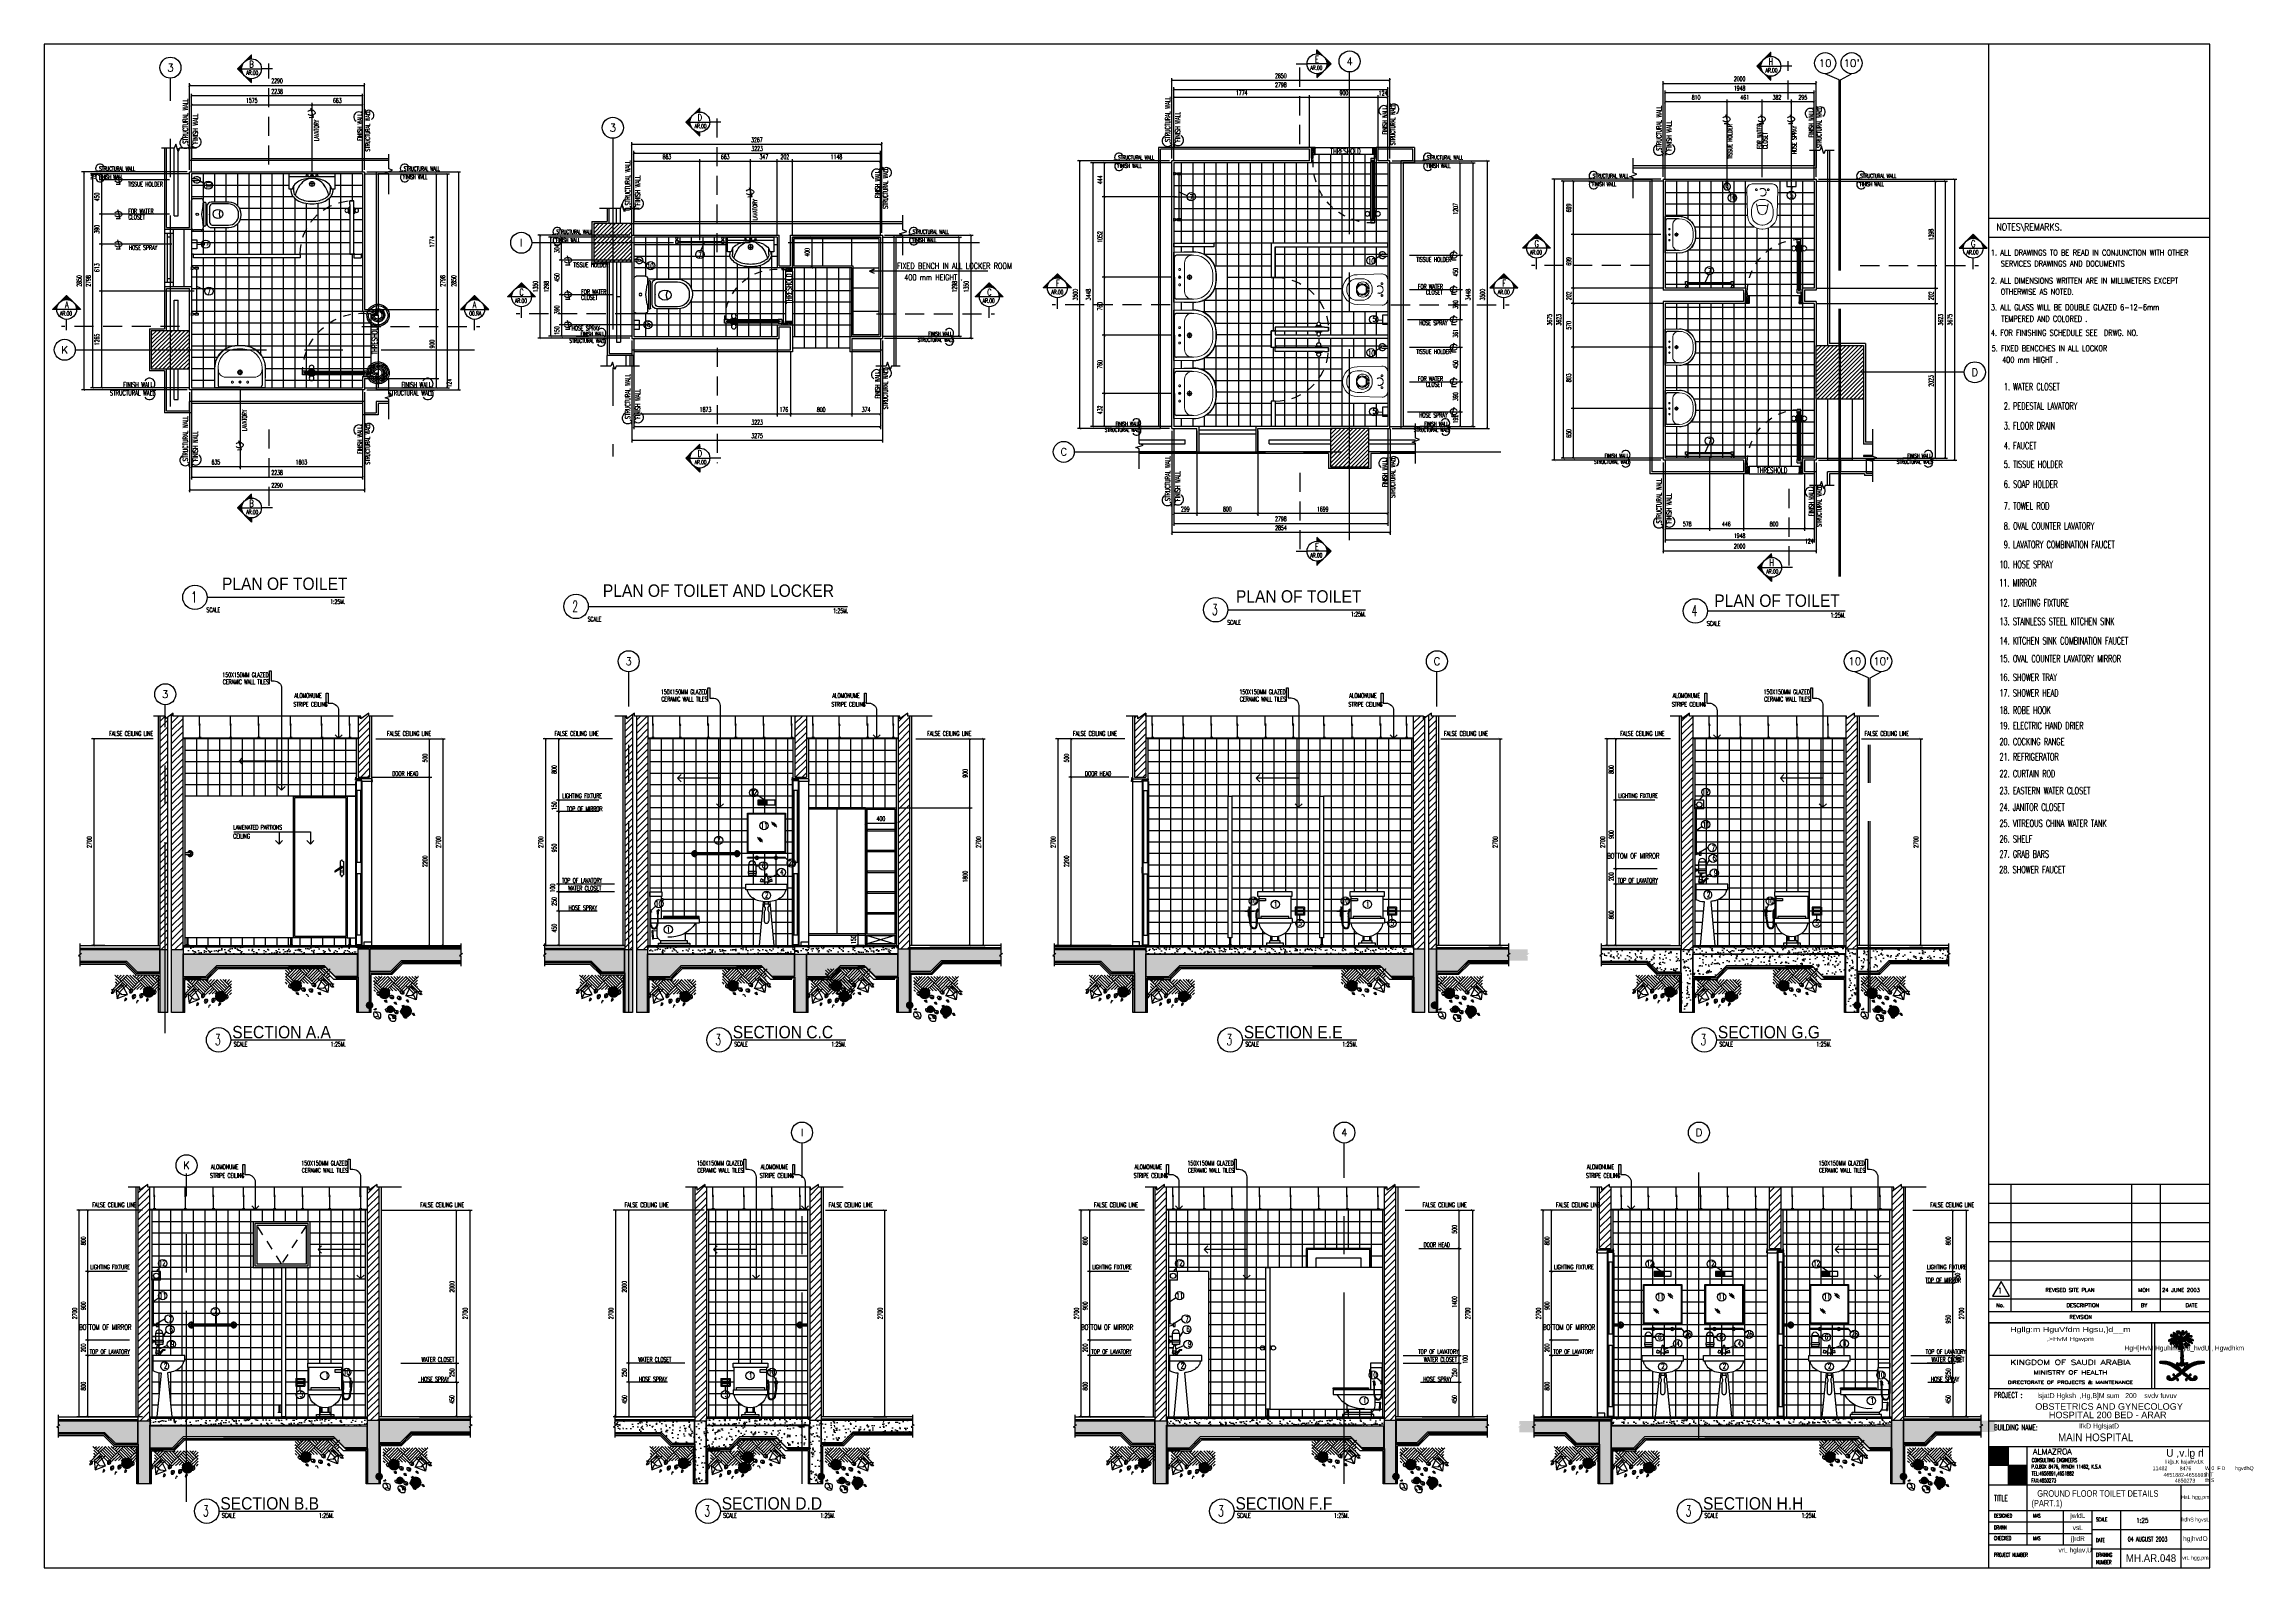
# Model space of a CAD drawing. Extents: x 417609.6 to 417638.5, y 43441 to 43460.9.
import ezdxf
from ezdxf.enums import TextEntityAlignment as Align

# ---------------------------------------------------------------- set-up
doc = ezdxf.new("R2010")
doc.units = 0
doc.header["$MEASUREMENT"] = 0
doc.header["$PDMODE"] = 3
doc.header["$PDSIZE"] = 0.1
for name, pattern in [('CENTER2', [1.125, 0.75, -0.125, 0.125, -0.125]), ('CENTERX2', [4, 2.5, -0.5, 0.5, -0.5]), ('DASHED', [0.75, 0.5, -0.25]), ('HIDDEN', [0.375, 0.25, -0.125]), ('HIDDEN2', [0.1875, 0.125, -0.0625])]:
    doc.linetypes.add(name, pattern=pattern)
doc.layers.get('0').update_dxf_attribs({"linetype": 'CONTINUOUS'})
doc.layers.get('DEFPOINTS').update_dxf_attribs({"linetype": 'CONTINUOUS'})
for name, color, linetype in [('2', 2, 'CONTINUOUS'), ('A-JEERI', 3, 'CONTINUOUS'), ('ARCDIMR', 4, 'CONTINUOUS'), ('AX', 6, 'CONTINUOUS'), ('AX-CR', 2, 'CONTINUOUS'), ('AX-TXT', 4, 'CONTINUOUS'), ('AXES', 11, 'CENTERX2'), ('AXIS', 11, 'CENTER2'), ('Axisname', 6, 'CONTINUOUS'), ('BORDER', 4, 'CONTINUOUS'), ('COL', 2, 'CONTINUOUS'), ('CURB', 11, 'CONTINUOUS'), ('DIM', 4, 'CONTINUOUS'), ('DIM-OUT', 4, 'CONTINUOUS'), ('DIM1', 2, 'CONTINUOUS'), ('Dimout', 4, 'CONTINUOUS'), ('DOOR', 4, 'CONTINUOUS'), ('DW', 7, 'CONTINUOUS'), ('EJ', 8, 'CONTINUOUS'), ('ELE', 3, 'CONTINUOUS'), ('ELEV-MARK', 6, 'CONTINUOUS'), ('ELV', 7, 'CONTINUOUS'), ('FHC', 2, 'CONTINUOUS'), ('FIX', 3, 'CONTINUOUS'), ('gravel', 11, 'CONTINUOUS'), ('HAT', 8, 'CONTINUOUS'), ('Hatch', 11, 'CONTINUOUS'), ('INSUL', 7, 'CONTINUOUS'), ('JUMP', 2, 'CONTINUOUS'), ('K-FUR', 3, 'CONTINUOUS'), ('PART', 9, 'CONTINUOUS'), ('Plaster', 7, 'CONTINUOUS'), ('SANI', 2, 'CONTINUOUS'), ('SETTING', 3, 'CONTINUOUS'), ('SUNI-FUR', 3, 'CONTINUOUS'), ('TEXT-REV', 2, 'CONTINUOUS'), ('Tile', 5, 'CONTINUOUS'), ('TITLE', 6, 'CONTINUOUS'), ('TXT', 2, 'CONTINUOUS'), ('TXT1', 2, 'CONTINUOUS'), ('WALL', 6, 'CONTINUOUS'), ('WallPartition', 2, 'CONTINUOUS'), ('WIN', 5, 'CONTINUOUS'), ('Windows', 9, 'CONTINUOUS')]:
    doc.layers.add(name, color=color, linetype=linetype)
doc.layers.get('EJ').off()
doc.styles.add('ABORD1', font='XARB.shx', dxfattribs={"height": 500})
doc.styles.add('BR', font='BR.SHX')
doc.styles.add('Easy', font='xarb.shx', dxfattribs={"width": 0.8, "height": 350})
doc.styles.add('EBORD1', font='ROMANS.shx', dxfattribs={"width": 0.75, "height": 200})
doc.styles.add('EBORD3', font='romant', dxfattribs={"height": 0.2})
doc.styles.add('KUFI', font='KUFI-SLD.shx')
doc.styles.add('ROMANC', font='romanc', dxfattribs={"height": 0.1})
doc.styles.add('ROMANS', font='ROMANS.shx', dxfattribs={"width": 0.6})
doc.styles.add('TTXT', font='swisse.ttf', dxfattribs={"width": 0.6})
doc.dimstyles.new('R50', dxfattribs={"dimscale": 0, "dimtxt": 0.06, "dimasz": 0.03, "dimexe": 0.03, "dimexo": 0.03, "dimgap": 0.03, "dimtad": 1, "dimdec": 0, "dimlfac": 1000, "dimzin": 13, "dimdsep": 46, "dimtxsty": 'ROMANS', "dimblk": 'ARCHTICK', "dimcen": 0.09, "dimclrd": 4, "dimclre": 4, "dimclrt": 2, "dimadec": 0, "dimazin": 0, "dimtfac": 1, "dimtdec": 0, "dimtofl": 0, "dimtmove": 2, "dimatfit": 3, "dimldrblk": 'CLOSEDBLANK', "dimfxl": 0, "dimtolj": 1, "dimtzin": 0, "dimarcsym": 0})
pattern_1 = [(37.5, (-124.38671, -61.727964), (-0.003149667905, 0.09634118845), [0, -0.076, 0, -0.085, 0, -0.08125]), (7.5, (-124.38671, -61.72796), (0.088488835263, 0.14110730326), [0, -0.041, 0, -0.0685, 0, -0.02625]), (327.5, (-124.44821, -61.72796), (0.155707093088, 0.000282952677), [0, -0.025, 0, -0.09, 0, -0.1175]), (317.5, (-124.44821, -61.72796), (0.15030633023, 0.043883778247), [0, -0.0125, 0, -0.059, 0, -0.0675])]

# ---------------------------------------------------------------- blocks, each defined once
blk = doc.blocks.new('A$C22107CF4')
for p, q in [((0.129, 0.284), (0.047, 0.366)), ((0.049, 0.363), (0.052, 0.366)), ((0.109, 0.264), (0.057, 0.315)), ((0.069, 0.343), (0.092, 0.366)), ((0.089, 0.323), (0.131, 0.366)), ((0.109, 0.303), (0.171, 0.366)), ((0.129, 0.284), (0.21, 0.366)), ((0.284, 0.167), (0.148, 0.303)), ((0.287, 0.205), (0.168, 0.323)), ((0.307, 0.224), (0.188, 0.343)), ((0.327, 0.244), (0.208, 0.363)), ((0.346, 0.264), (0.245, 0.366)), ((0.366, 0.284), (0.284, 0.366)), ((0.287, 0.363), (0.29, 0.366)), ((0.307, 0.343), (0.329, 0.366)), ((0.327, 0.323), (0.369, 0.366)), ((0.346, 0.303), (0.408, 0.366)), ((0.366, 0.284), (0.448, 0.366)), ((0.505, 0.185), (0.386, 0.303)), ((0.525, 0.205), (0.406, 0.323)), ((0.544, 0.224), (0.426, 0.343)), ((0.564, 0.244), (0.445, 0.363)), ((0.584, 0.264), (0.482, 0.366)), ((0.604, 0.284), (0.522, 0.366)), ((0.525, 0.363), (0.527, 0.366)), ((0.544, 0.343), (0.567, 0.366)), ((0.564, 0.323), (0.606, 0.366)), ((0.584, 0.303), (0.631, 0.35)), ((0.604, 0.284), (0.631, 0.311)), ((0.631, 0.296), (0.624, 0.303)), ((0.013, 0.168), (0.129, 0.284)), ((0.052, 0.168), (0.148, 0.264)), ((0.089, 0.244), (0.057, 0.276)), ((0.069, 0.224), (0.057, 0.236)), ((0.076, 0.152), (0.168, 0.244)), ((0.108, 0.144), (0.208, 0.244)), ((0.252, 0.16), (0.129, 0.284)), ((0.277, 0.195), (0.366, 0.284)), ((0.291, 0.169), (0.386, 0.264)), ((0.3, 0.181), (0.324, 0.205)), ((0.335, 0.176), (0.343, 0.185)), ((0.342, 0.181), (0.406, 0.244)), ((0.482, 0.168), (0.366, 0.284)), ((0.38, 0.179), (0.426, 0.224)), ((0.417, 0.176), (0.445, 0.205)), ((0.455, 0.174), (0.465, 0.185)), ((0.488, 0.168), (0.604, 0.284)), ((0.493, 0.136), (0.561, 0.205)), ((0.527, 0.168), (0.624, 0.264)), ((0.567, 0.168), (0.631, 0.232)), ((0.631, 0.257), (0.604, 0.284)), ((0.607, 0.168), (0.631, 0.192))]:
    blk.add_line(p, q)
for points in [[(0.077, 0.058), (0.212, 0.111), (0.144, 0.239), (0.062, 0.179), (0.077, 0.058), (0.111, 0.124)], [(0.134, 0.116), (0.212, 0.111), (0.144, 0.239), (0.062, 0.179), (0.134, 0.116), (0.111, 0.124)]]:
    blk.add_lwpolyline(points)
for centre, radius, start, end in [((0.026, 0.124), 0.0509, 76.0322, 121.1405), ((0.011, 0.159), 0.0317, 253.7091, 27.4015), ((0.021, 0.126), 0.0193, 42.46, 171.8043), ((0.038, 0.149), 0.024, 89.5708, 192.7334), ((0.241, 0.024), 0.0669, 143.5113, 175.9191), ((0.171, 0.062), 0.0336, 275.8828, 346.643), ((0.171, 0.062), 0.0336, 275.8828, 346.643), ((0.22, -0.051), 0.107, 98.8765, 112.9463), ((-0.513, -1.165), 1.414, 59.5906, 60.3518), ((0.288, 0.155), 0.0506, 159.5756, 205.1522), ((0.267, 0.129), 0.0509, 76.0322, 121.1405), ((0.251, 0.164), 0.0317, 253.7091, 27.4015), ((0.261, 0.13), 0.0193, 42.46, 171.8043), ((0.279, 0.154), 0.024, 89.5708, 192.7334), ((0.326, 0.082), 0.0506, 159.5756, 205.1522), ((0.305, 0.056), 0.0509, 76.0322, 121.1405), ((0.289, 0.091), 0.0317, 253.7091, 27.4015), ((0.299, 0.058), 0.0193, 42.46, 171.8043), ((0.317, 0.082), 0.024, 89.5708, 192.7334), ((0.399, -0.005), 0.0669, 143.5113, 175.9191), ((-0.354, -1.194), 1.414, 59.5906, 60.3518), ((0.423, 0.094), 0.0506, 159.5756, 205.1522), ((0.402, 0.069), 0.0509, 76.0322, 121.1405), ((0.386, 0.103), 0.0317, 253.7091, 27.4015), ((0.397, 0.07), 0.0193, 42.46, 171.8043), ((0.414, 0.094), 0.024, 89.5708, 192.7334), ((0.527, 0.022), 0.0669, 143.5113, 175.9191), ((0.457, 0.06), 0.0336, 275.8828, 346.643), ((0.457, 0.06), 0.0336, 275.8828, 346.643), ((0.506, -0.054), 0.107, 98.8765, 112.9463), ((-0.226, -1.168), 1.414, 59.5906, 60.3518), ((0.593, 0.136), 0.0506, 159.5756, 205.1522), ((0.572, 0.11), 0.0509, 76.0322, 121.1405), ((0.556, 0.145), 0.0317, 253.7091, 27.4015), ((0.566, 0.112), 0.0193, 42.46, 171.8043), ((0.584, 0.135), 0.024, 89.5708, 192.7334)]:
    blk.add_arc(centre, radius, start, end)
at = {"layer": 'Hatch', "const_width": 0.075}
blk.add_lwpolyline([(0.453, 0.144, 1), (0.528, 0.144, 1)], format="xyb", close=True, dxfattribs=at)
blk = doc.blocks.new('A$C53BB0ABE')
for p, q in [((0.129, 0.509), (0.047, 0.591)), ((0.049, 0.588), (0.052, 0.591)), ((0.069, 0.568), (0.092, 0.591)), ((0.089, 0.549), (0.131, 0.591)), ((0.109, 0.529), (0.171, 0.591)), ((0.129, 0.509), (0.21, 0.591)), ((0.327, 0.469), (0.208, 0.588)), ((0.346, 0.489), (0.245, 0.591)), ((0.366, 0.509), (0.284, 0.591)), ((0.287, 0.588), (0.29, 0.591)), ((0.307, 0.568), (0.329, 0.591)), ((0.327, 0.549), (0.369, 0.591)), ((0.346, 0.529), (0.408, 0.591)), ((0.366, 0.509), (0.448, 0.591)), ((0.564, 0.469), (0.445, 0.588)), ((0.584, 0.489), (0.482, 0.591)), ((0.604, 0.509), (0.522, 0.591)), ((0.525, 0.588), (0.527, 0.591)), ((0.544, 0.568), (0.567, 0.591)), ((0.564, 0.549), (0.606, 0.591)), ((0.013, 0.393), (0.129, 0.509)), ((0.052, 0.393), (0.148, 0.489)), ((0.109, 0.489), (0.057, 0.541)), ((0.089, 0.469), (0.057, 0.501)), ((0.069, 0.45), (0.057, 0.461)), ((0.076, 0.377), (0.168, 0.469)), ((0.108, 0.369), (0.208, 0.469)), ((0.252, 0.385), (0.129, 0.509)), ((0.284, 0.393), (0.148, 0.529)), ((0.287, 0.43), (0.168, 0.549)), ((0.307, 0.45), (0.188, 0.568)), ((0.277, 0.42), (0.366, 0.509)), ((0.291, 0.394), (0.386, 0.489)), ((0.3, 0.406), (0.324, 0.43)), ((0.335, 0.401), (0.343, 0.41)), ((0.342, 0.406), (0.406, 0.469)), ((0.482, 0.393), (0.366, 0.509)), ((0.38, 0.404), (0.426, 0.45)), ((0.505, 0.41), (0.386, 0.529)), ((0.525, 0.43), (0.406, 0.549)), ((0.417, 0.402), (0.445, 0.43)), ((0.544, 0.45), (0.426, 0.568)), ((0.455, 0.399), (0.465, 0.41)), ((0.488, 0.393), (0.604, 0.509)), ((0.493, 0.361), (0.561, 0.43)), ((0.527, 0.393), (0.624, 0.489)), ((0.567, 0.393), (0.631, 0.457)), ((0.584, 0.529), (0.631, 0.576)), ((0.604, 0.509), (0.631, 0.536)), ((0.631, 0.482), (0.604, 0.509)), ((0.607, 0.393), (0.631, 0.417)), ((0.631, 0.521), (0.624, 0.529)), ((0.165, 0.111), (0.167, 0.109)), ((0.167, 0.109), (0.176, 0.109)), ((0.176, 0.109), (0.177, 0.111)), ((0.177, 0.111), (0.18, 0.111)), ((0.405, 0.033), (0.427, 0.055)), ((0.604, 0.172), (0.599, 0.172)), ((0.599, 0.172), (0.599, 0.17)), ((0.599, 0.17), (0.601, 0.17)), ((0.601, 0.17), (0.601, 0.169)), ((0.602, 0.165), (0.602, 0.158)), ((0.602, 0.158), (0.605, 0.156)), ((0.605, 0.17), (0.604, 0.172)), ((0.607, 0.169), (0.605, 0.17)), ((0.605, 0.156), (0.607, 0.155)), ((0.608, 0.167), (0.607, 0.169)), ((0.607, 0.155), (0.608, 0.153)), ((0.61, 0.167), (0.608, 0.167)), ((0.608, 0.153), (0.617, 0.153)), ((0.611, 0.165), (0.61, 0.167)), ((0.613, 0.164), (0.611, 0.165)), ((0.616, 0.164), (0.613, 0.164)), ((0.617, 0.162), (0.616, 0.164)), ((0.621, 0.162), (0.617, 0.162)), ((0.617, 0.153), (0.619, 0.155)), ((0.619, 0.155), (0.622, 0.155)), ((0.621, 0.161), (0.621, 0.162)), ((0.624, 0.161), (0.621, 0.161)), ((0.622, 0.156), (0.624, 0.158)), ((0.622, 0.155), (0.622, 0.156)), ((0.624, 0.158), (0.624, 0.161))]:
    blk.add_line(p, q)
for points in [[(0.077, 0.284), (0.212, 0.336), (0.144, 0.464), (0.062, 0.404), (0.077, 0.284), (0.111, 0.35)], [(0.134, 0.342), (0.212, 0.336), (0.144, 0.464), (0.062, 0.404), (0.134, 0.342), (0.111, 0.35)]]:
    blk.add_lwpolyline(points)
for centre, radius, start, end in [((0.026, 0.349), 0.0509, 76.0322, 121.1405), ((0.011, 0.384), 0.0317, 253.7091, 27.4015), ((0.021, 0.351), 0.0193, 42.46, 171.8043), ((0.038, 0.375), 0.024, 89.5708, 192.7334), ((0.241, 0.249), 0.0669, 143.5113, 175.9191), ((-0.513, -0.94), 1.414, 59.5906, 60.3518), ((0.288, 0.38), 0.0506, 159.5756, 205.1522), ((0.267, 0.354), 0.0509, 76.0322, 121.1405), ((0.251, 0.389), 0.0317, 253.7091, 27.4015), ((0.261, 0.356), 0.0193, 42.46, 171.8043), ((0.279, 0.379), 0.024, 89.5708, 192.7334), ((0.326, 0.308), 0.0506, 159.5756, 205.1522), ((0.305, 0.282), 0.0509, 76.0322, 121.1405), ((0.289, 0.316), 0.0317, 253.7091, 27.4015), ((0.299, 0.283), 0.0193, 42.46, 171.8043), ((0.317, 0.307), 0.024, 89.5708, 192.7334), ((0.423, 0.32), 0.0506, 159.5756, 205.1522), ((0.402, 0.294), 0.0509, 76.0322, 121.1405), ((0.386, 0.329), 0.0317, 253.7091, 27.4015), ((0.397, 0.295), 0.0193, 42.46, 171.8043), ((0.414, 0.319), 0.024, 89.5708, 192.7334), ((0.593, 0.361), 0.0506, 159.5756, 205.1522), ((0.572, 0.335), 0.0509, 76.0322, 121.1405), ((0.556, 0.37), 0.0317, 253.7091, 27.4015), ((0.566, 0.337), 0.0193, 42.46, 171.8043), ((0.584, 0.361), 0.024, 89.5708, 192.7334), ((0.163, 0.075), 0.0669, 143.5113, 175.9191), ((0.093, 0.113), 0.0336, 275.8828, 346.643), ((0.093, 0.113), 0.0336, 275.8828, 346.643), ((0.142, 0), 0.107, 98.8765, 112.9463), ((-0.59, -1.114), 1.414, 59.5906, 60.3518), ((0.171, 0.287), 0.0336, 275.8828, 346.643), ((0.171, 0.287), 0.0336, 275.8828, 346.643), ((0.22, 0.174), 0.107, 98.8765, 112.9463), ((0.247, 0.061), 0.0669, 143.5113, 175.9191), ((0.177, 0.099), 0.0336, 275.8828, 346.643), ((0.177, 0.099), 0.0336, 275.8828, 346.643), ((0.234, 0.185), 0.0506, 159.5756, 205.1522), ((0.226, -0.015), 0.107, 98.8765, 112.9463), ((0.197, 0.194), 0.0317, 253.7091, 27.4015), ((0.208, 0.161), 0.0193, 42.46, 171.8043), ((-0.507, -1.129), 1.414, 59.5906, 60.3518), ((0.249, 0.069), 0.0506, 159.5756, 205.1522), ((0.228, 0.043), 0.0509, 76.0322, 121.1405), ((0.212, 0.077), 0.0317, 253.7091, 27.4015), ((0.222, 0.044), 0.0193, 42.46, 171.8043), ((0.24, 0.068), 0.024, 89.5708, 192.7334), ((0.297, 0.178), 0.0669, 143.5113, 175.9191), ((0.227, 0.216), 0.0336, 275.8828, 346.643), ((0.227, 0.216), 0.0336, 275.8828, 346.643), ((0.264, 0.118), 0.0309, 145.6775, 215.1297), ((0.276, 0.102), 0.107, 98.8765, 112.9463), ((0.264, 0.114), 0.0339, 70.0639, 139.3275), ((0.248, 0.131), 0.0317, 253.7091, 27.4015), ((0.258, 0.098), 0.0193, 42.46, 171.8043), ((-0.456, -1.012), 1.414, 59.5906, 60.3518), ((0.276, 0.121), 0.024, 89.5708, 192.7334), ((0.364, 0.123), 0.0506, 159.5756, 205.1522), ((0.343, 0.097), 0.0509, 76.0322, 121.1405), ((0.327, 0.132), 0.0317, 253.7091, 27.4015), ((0.337, 0.099), 0.0193, 42.46, 171.8043), ((0.355, 0.122), 0.024, 89.5708, 192.7334), ((0.399, 0.22), 0.0669, 143.5113, 175.9191), ((0.329, 0.259), 0.0336, 275.8828, 346.643), ((0.329, 0.259), 0.0336, 275.8828, 346.643), ((0.378, 0.145), 0.107, 98.8765, 112.9463), ((0.347, 0.069), 0.0317, 253.7091, 27.4015), ((0.36, 0.026), 0.0257, 64.3681, 149.8962), ((0.364, 0.059), 0.0267, 65.5992, 147.4022), ((0.445, 0.046), 0.101, 159.5756, 205.1522), ((-0.354, -0.969), 1.414, 59.5906, 60.3518), ((0.403, -0.006), 0.102, 76.0322, 121.1405), ((0.513, -0.033), 0.18, 139.7514, 152.5428), ((0.372, 0.063), 0.0634, 253.7091, 27.4015), ((0.422, 0.134), 0.0669, 143.5113, 175.9191), ((0.351, 0.172), 0.0336, 275.8828, 346.643), ((0.351, 0.172), 0.0336, 275.8828, 346.643), ((0.401, 0.058), 0.107, 98.8765, 112.9463), ((-0.332, -1.056), 1.414, 59.5906, 60.3518), ((0.427, 0.045), 0.048, 89.5708, 192.7334), ((0.481, 0.147), 0.0506, 159.5756, 205.1522), ((0.444, 0.156), 0.0317, 253.7091, 27.4015), ((0.454, 0.123), 0.0193, 42.46, 171.8043), ((0.472, 0.147), 0.024, 89.5708, 192.7334), ((0.527, 0.247), 0.0669, 143.5113, 175.9191), ((0.457, 0.285), 0.0336, 275.8828, 346.643), ((0.457, 0.285), 0.0336, 275.8828, 346.643), ((0.506, 0.171), 0.107, 98.8765, 112.9463), ((-0.226, -0.943), 1.414, 59.5906, 60.3518), ((0.642, 0.08), 0.101, 159.5756, 205.1522), ((0.6, 0.028), 0.102, 76.0322, 121.1405), ((0.568, 0.097), 0.0634, 253.7091, 27.4015), ((0.588, 0.031), 0.0386, 42.46, 171.8043), ((0.624, 0.078), 0.048, 89.5708, 192.7334)]:
    blk.add_arc(centre, radius, start, end)
at = {"layer": 'Hatch'}
for points, const_width in [([(0.453, 0.369, 1), (0.528, 0.369, 1)], 0.075), ([(0.168, 0.136, 1), (0.243, 0.136, 1)], 0.075), ([(0.388, 0.162, 1), (0.438, 0.162, 1)], 0.05), ([(0.66, 0.214, 1), (0.71, 0.214, 1)], 0.05)]:
    blk.add_lwpolyline(points, format="xyb", close=True, dxfattribs=dict(at, const_width=const_width))
blk = doc.blocks.new('AXL')
at = {"layer": 'AX-CR'}
blk.add_circle((-350, 0), 350, dxfattribs=at)
at = {"layer": 'AX-TXT', "style": 'ROMANS'}
blk.add_attdef('AX', text='', height=250, dxfattribs=at).set_placement((-350, 0), align=Align.MIDDLE)
blk = doc.blocks.new('*X16')
at = {"color": 0}
for p, q in [((31339, 10709), (31791, 11161)), ((31339, 10762), (31738, 11161)), ((31339, 10815), (31685, 11161)), ((31339, 10868), (31632, 11161)), ((31339, 10922), (31579, 11161)), ((31339, 10975), (31526, 11161)), ((31339, 11028), (31473, 11161)), ((31339, 11081), (31420, 11161)), ((31339, 11134), (31367, 11161)), ((31344, 10661), (31839, 11156)), ((31397, 10661), (31839, 11103)), ((31450, 10661), (31839, 11050)), ((31503, 10661), (31839, 10997)), ((31556, 10661), (31839, 10944)), ((31609, 10661), (31839, 10891)), ((31662, 10661), (31839, 10838)), ((31715, 10661), (31839, 10785)), ((31768, 10661), (31839, 10732)), ((31821, 10661), (31839, 10679))]:
    blk.add_line(p, q, dxfattribs=at)
blk = doc.blocks.new('WC')
at = {"layer": 'FIX', "lineweight": 20}
for p, q in [((339, 5), (339, -5)), ((395, 76), (490, 60)), ((475, 141), (538, 141)), ((534, 24), (540, 0)), ((540, 0), (534, -24)), ((674, 5), (674, -5)), ((213, -204), (210, -204)), ((490, -60), (395, -76)), ((538, -141), (475, -141))]:
    blk.add_line(p, q, dxfattribs=at)
at = {"layer": 'FIX', "linetype": 'Continuous', "lineweight": 20}
blk.add_line((420, -47), (420, 45), dxfattribs=at)
at = {"layer": 'FIX', "lineweight": 20}
for points in [[(210, -204, -0.414214), (137, -131), (137, 0), (137, 131, -0.414214), (210, 204)], [(727, -5), (727, 5, 0.414214), (538, 194), (210, 204)], [(727, 5), (727, -5, -0.414214), (538, -194), (210, -204)]]:
    blk.add_lwpolyline(points, format="xyb", dxfattribs=at)
at = {"layer": 'FIX', "linetype": 'HIDDEN2', "lineweight": 20, "ltscale": 0.3}
blk.add_circle((245, 0), 49.8, dxfattribs=at)
at = {"layer": 'FIX', "linetype": 'HIDDEN', "lineweight": 20, "ltscale": 0.05}
for centre in [(213, 78), (213, -77)]:
    blk.add_circle(centre, 11.6, dxfattribs=at)
at = {"layer": 'FIX', "lineweight": 20}
for centre, radius, start, end in [((475, 5), 136, 90, 180), ((464, -18), 82, 51.0758, 71.504), ((473, -7), 68.2, 27.1532, 51.0758), ((538, 5), 136, 360, 90), ((475, -5), 136, 180, 270), ((464, 18), 82, 288.496, 308.9242), ((473, 7), 68.2, 308.9242, 332.8468), ((538, -5), 136, 270, 0)]:
    blk.add_arc(centre, radius, start, end, dxfattribs=at)
at = {"layer": 'FIX', "linetype": 'Continuous', "lineweight": 20}
for centre, start, end in [((443, 46), 88.3879, 182.3338), ((442, -46), 177.6662, 271.6121)]:
    blk.add_arc(centre, 22.3, start, end, dxfattribs=at)
blk = doc.blocks.new('COL50')
at = {"layer": 'COL'}
blk.add_lwpolyline([(-250, 250), (-250, -250), (250, -250), (250, 250)], close=True, dxfattribs=at)
blk = doc.blocks.new('DOOR90')
at = {"layer": 'DOOR', "color": 7, "linetype": 'ByBlock'}
for p, q in [((-150, 0), (0, 0)), ((-150, 0), (-150, -25)), ((0, -50), (-114, 0)), ((0, -50), (-40, 0)), ((0, -50), (0, 0)), ((-1000, -25), (-1050, -25)), ((-1050, -75), (-1050, -25)), ((-1050, -25), (-1050, -75)), ((-1000, -75), (-1050, -75)), ((-1000, -42), (-1020, -42)), ((-1020, -42), (-1020, -58)), ((-1000, -58), (-1020, -58)), ((-1000, -25), (-1000, -42)), ((-1000, -58), (-1000, -75)), ((-878, -18), (-968, -18)), ((-968, -25), (-968, -18)), ((-968, -75), (-968, -82)), ((-878, -82), (-968, -82)), ((-955, -9), (-890, -9)), ((-955, -18), (-955, -9)), ((-955, -18), (-890, -18)), ((-955, -82), (-890, -82)), ((-955, -82), (-955, -91)), ((-955, -91), (-890, -91)), ((-890, -18), (-890, -9)), ((-890, -82), (-890, -91)), ((-878, -25), (-878, -18)), ((-878, -75), (-878, -82)), ((-200, -25), (-150, -25)), ((-200, -42), (-200, -25)), ((-180, -42), (-200, -42)), ((-200, -58), (-180, -58)), ((-200, -75), (-200, -58)), ((-150, -75), (-200, -75)), ((-180, -58), (-180, -42)), ((-150, -25), (-100, -25)), ((-150, -75), (-150, -25)), ((-100, -25), (-100, -50)), ((0, -50), (-100, -37)), ((-100, -50), (0, -50)), ((-150, -875), (-100, -875)), ((-150, -900), (-150, -875)), ((-150, -900), (0, -900)), ((0, -900), (-150, -900)), ((0, -850), (-114, -900)), ((-100, -875), (-100, -850)), ((0, -850), (-100, -863)), ((-100, -850), (0, -850)), ((0, -850), (-40, -900)), ((0, -850), (0, -900))]:
    blk.add_line(p, q, dxfattribs=at)
at = {"layer": 'DOOR', "linetype": 'ByBlock'}
for p, q in [((-200, -25), (-1000, -25)), ((-200, -42), (-1000, -42)), ((-200, -58), (-1000, -58)), ((-1000, -75), (-200, -75))]:
    blk.add_line(p, q, dxfattribs=at)
at = {"layer": 'DOOR', "color": 7, "linetype": 'ByBlock'}
for centre in [(-923, 24), (-923, -124)]:
    blk.add_circle(centre, 32.4, dxfattribs=at)
for centre, radius, start, end in [((0, -50), 154, 161.1053, 166.2858), ((0, -50), 94.4, 148.0182, 180), ((0, -50), 134, 158.1598, 169.28), ((0, -50), 114, 154.0838, 167.3774), ((0, -50), 74.4, 137.7764, 180), ((0, -50), 54.4, 113.2074, 180), ((0, -50), 34.4, 90, 180), ((0, -50), 14.4, 90, 180), ((0, -850), 154, 193.7142, 198.8947), ((0, -850), 134, 190.72, 201.8402), ((0, -850), 94.4, 180, 211.9818), ((0, -850), 74.4, 180, 222.2236), ((0, -850), 54.4, 180, 246.7926), ((0, -850), 34.4, 180, 270), ((0, -850), 14.4, 180, 270)]:
    blk.add_arc(centre, radius, start, end, dxfattribs=at)
at = {"layer": 'DOOR', "linetype": 'HIDDEN', "ltscale": 0.5}
blk.add_arc((-222, -50), 828, 178.2701, 275.003, dxfattribs=at)
blk = doc.blocks.new('AXU')
at = {"layer": 'AX-CR'}
blk.add_circle((0, 350), 350, dxfattribs=at)
at = {"layer": 'AX-TXT', "style": 'ROMANS'}
blk.add_attdef('AX', text='', height=250, dxfattribs=at).set_placement((0, 350), align=Align.MIDDLE)
blk = doc.blocks.new('LAV-003')
at = {"layer": 'FIX', "linetype": 'ByBlock'}
blk.add_line((-328, -25), (328, -25), dxfattribs=at)
at = {"layer": 'FIX', "linetype": 'Continuous', "lineweight": 20}
for p, q in [((-328, -285), (-328, -25)), ((-288, -285), (-288, -265)), ((0, -165), (-187, -165)), ((0, -165), (187, -165)), ((287, -285), (287, -265)), ((328, -285), (328, -25)), ((0, -535), (-38, -535)), ((0, -575), (-38, -575)), ((0, -535), (38, -535)), ((0, -575), (38, -575))]:
    blk.add_line(p, q, dxfattribs=at)
at = {"layer": 'FIX', "linetype": 'ByBlock', "ltscale": 0.3}
for p, q in [((-288, -265), (-288, -60)), ((0, -35), (-262, -35)), ((0, -35), (262, -35)), ((287, -265), (287, -60))]:
    blk.add_line(p, q, dxfattribs=at)
at = {"layer": 'FIX', "linetype": 'DASHED', "lineweight": 20, "ltscale": 0.04}
for p, q in [((-36, -230), (37, -230)), ((0, -194), (0, -266))]:
    blk.add_line(p, q, dxfattribs=at)
at = {"layer": 'FIX', "lineweight": 20}
for p, q in [((-16, -101), (15, -101)), ((0, -85), (0, -116))]:
    blk.add_line(p, q, dxfattribs=at)
at = {"layer": 'FIX', "linetype": 'Continuous', "lineweight": 20}
blk.add_lwpolyline([(295, -25), (0, -25), (-328, -25), (-334, -285, 0.414214), (-38, -582), (0, -582), (38, -582, 0.414214), (334, -285), (328, -25), (0, -25)], format="xyb", dxfattribs=at)
at = {"layer": 'FIX', "linetype": 'HIDDEN', "lineweight": 20, "ltscale": 0.05}
for centre in [(-100, -101), (100, -101)]:
    blk.add_circle(centre, 12.4, dxfattribs=at)
at = {"layer": 'FIX', "lineweight": 20}
for centre, radius in [((0, -230), 29.5), ((0, -230), 22.5), ((0, -101), 15.5)]:
    blk.add_circle(centre, radius, dxfattribs=at)
at = {"layer": 'FIX', "linetype": 'Continuous', "lineweight": 20}
for centre, radius, start, end in [((-38, -285), 290, 180, 270), ((-38, -285), 250, 180, 270), ((-187, -265), 100, 90, 180), ((38, -285), 290, 270, 0), ((38, -285), 250, 270, 0), ((187, -265), 100, 0, 90)]:
    blk.add_arc(centre, radius, start, end, dxfattribs=at)
at = {"layer": 'FIX', "linetype": 'ByBlock', "ltscale": 0.3}
for centre, start, end in [((-262, -60), 90, 180), ((262, -60), 0, 90)]:
    blk.add_arc(centre, 25, start, end, dxfattribs=at)
blk = doc.blocks.new('DORO')
at = {"layer": 'DOOR', "linetype": 'ByBlock'}
for p, q in [((-0.05, -0.648), (-0.05, 0)), ((-0.05, 0), (0, 0)), ((0, 0), (0, -0.648)), ((-0.066, -0.603), (-0.066, -0.538)), ((-0.057, -0.538), (-0.066, -0.538)), ((-0.057, -0.526), (-0.057, -0.616)), ((-0.05, -0.526), (-0.057, -0.526)), ((-0.057, -0.603), (-0.057, -0.538)), ((0, -0.526), (0.007, -0.526)), ((0.007, -0.526), (0.007, -0.616)), ((0.007, -0.603), (0.007, -0.538)), ((0.007, -0.538), (0.016, -0.538)), ((0.016, -0.603), (0.016, -0.538)), ((-0.057, -0.603), (-0.066, -0.603)), ((-0.05, -0.616), (-0.057, -0.616)), ((-0.05, -0.648), (-0.05, -0.698)), ((-0.05, -0.698), (0, -0.698)), ((0, -0.698), (-0.05, -0.698)), ((0, -0.616), (0.007, -0.616)), ((0, -0.648), (0, -0.698)), ((0.007, -0.603), (0.016, -0.603))]:
    blk.add_line(p, q, dxfattribs=at)
for centre, radius in [((0.005, -0.005), 0.00506), ((-0.09, -0.571), 0.0243), ((0.04, -0.571), 0.0243)]:
    blk.add_circle(centre, radius, dxfattribs=at)
at = {"layer": 'DOOR', "linetype": 'HIDDEN', "ltscale": 0.5}
blk.add_arc((0, 0), 0.7, 180, 265.9039, dxfattribs=at)
blk = doc.blocks.new('A$C31925312')
at = {"layer": 'FIX'}
for p, q in [((0.022, 0.607), (0.016, 0.607)), ((0.039, 0.625), (0.049, 0.625)), ((0.039, 0.616), (0.048, 0.616)), ((0.048, 0.616), (0.084, 0.601)), ((0.049, 0.625), (0.084, 0.64)), ((0.084, 0.64), (0.086, 0.64)), ((0.084, 0.64), (0.084, 0.601)), ((0.084, 0.64), (0.084, 0.601)), ((0.084, 0.601), (0.086, 0.601)), ((0.085, 0.64), (0.085, 0.601)), ((0.086, 0.64), (0.086, 0.601)), ((0.039, 0.024), (0.049, 0.024)), ((0.039, 0.016), (0.048, 0.016)), ((0.048, 0.016), (0.084, 0)), ((0.049, 0.024), (0.084, 0.039)), ((0.084, 0.039), (0.084, 0)), ((0.084, 0.039), (0.084, 0)), ((0.084, 0.039), (0.086, 0.039)), ((0.085, 0.039), (0.085, 0)), ((0.086, 0.039), (0.086, 0)), ((0.084, 0), (0.086, 0))]:
    blk.add_line(p, q, dxfattribs=at)
for points in [[(0.039, 0.633), (0.039, 0.606), (0, 0.606), (0, 0.633)], [(0.039, 0.033), (0.039, 0.006), (0, 0.006), (0, 0.033)]]:
    blk.add_lwpolyline(points, close=True, dxfattribs=at)
blk.add_lwpolyline([(0.016, 0.607), (0.016, 0.033), (0.022, 0.033), (0.022, 0.607)], dxfattribs=at)
blk = doc.blocks.new('C11')
at = {"layer": 'HAT'}
h = blk.add_hatch(dxfattribs=at)
h.set_pattern_fill('ANSI31', color=256, scale=300, style=0)
h.set_pattern_definition([(45, (-383765.23, -62181), (-26.5165043, 26.5165043), [])])
h.paths.add_polyline_path([(-20, 350), (-20, 700), (-320, 700), (-320, 350)])
h.paths.add_polyline_path([(-320, 0), (-20, 0), (-20, 350), (-320, 350)])
h = blk.add_hatch(dxfattribs=at)
h.set_pattern_fill('ANSI31', color=256, scale=300, style=0)
h.set_pattern_definition([(45, (-383445.23, -62181), (-26.5165043, 26.5165043), [])])
h.paths.add_polyline_path([(300, 350), (300, 700), (0, 700), (0, 350)])
h.paths.add_polyline_path([(0, 0), (300, 0), (300, 350), (0, 350)])
at = {"layer": 'COL'}
for points in [[(-20, 700), (-20, 0), (-320, 0), (-320, 700)], [(300, 700), (300, 0), (0, 0), (0, 700)]]:
    blk.add_lwpolyline(points, close=True, dxfattribs=at)
blk = doc.blocks.new('DOOR80')
at = {"layer": 'DOOR', "color": 7, "linetype": 'ByBlock'}
for p, q in [((-150, 800), (0, 800)), ((-150, 800), (-150, 775)), ((0, 800), (-150, 800)), ((-150, 775), (-100, 775)), ((0, 750), (-114, 800)), ((-100, 775), (-100, 750)), ((0, 750), (-100, 763)), ((-100, 750), (0, 750)), ((0, 750), (-40, 800)), ((0, 750), (0, 800)), ((-850, 75), (-900, 75)), ((-900, 75), (-900, 25)), ((-900, 25), (-900, 75)), ((-850, 25), (-900, 25)), ((-850, 58), (-870, 58)), ((-870, 42), (-870, 58)), ((-850, 42), (-870, 42)), ((-850, 58), (-850, 75)), ((-850, 25), (-850, 42)), ((-727, 82), (-817, 82)), ((-817, 75), (-817, 82)), ((-817, 25), (-817, 18)), ((-727, 18), (-817, 18)), ((-805, 91), (-740, 91)), ((-805, 82), (-805, 91)), ((-805, 82), (-740, 82)), ((-805, 18), (-740, 18)), ((-805, 18), (-805, 9)), ((-805, 9), (-740, 9)), ((-740, 82), (-740, 91)), ((-740, 18), (-740, 9)), ((-727, 75), (-727, 82)), ((-727, 25), (-727, 18)), ((-150, 75), (-200, 75)), ((-200, 75), (-200, 58)), ((-200, 58), (-180, 58)), ((-180, 42), (-200, 42)), ((-200, 42), (-200, 25)), ((-200, 25), (-150, 25)), ((-180, 58), (-180, 42)), ((-150, 75), (-150, 25)), ((-150, 25), (-100, 25)), ((-150, 0), (-150, 25)), ((0, 0), (-150, 0)), ((0, 50), (-114, 0)), ((-100, 25), (-100, 50)), ((0, 50), (-100, 37)), ((-100, 50), (0, 50)), ((0, 50), (-40, 0)), ((0, 50), (0, 0))]:
    blk.add_line(p, q, dxfattribs=at)
at = {"layer": 'DOOR', "linetype": 'ByBlock'}
for p, q in [((-850, 75), (-200, 75)), ((-200, 58), (-850, 58)), ((-200, 42), (-850, 42)), ((-200, 25), (-850, 25))]:
    blk.add_line(p, q, dxfattribs=at)
at = {"layer": 'DOOR', "color": 7, "linetype": 'ByBlock'}
for centre in [(-772, 124), (-772, -24)]:
    blk.add_circle(centre, 32.4, dxfattribs=at)
at = {"layer": 'DOOR', "linetype": 'HIDDEN', "ltscale": 0.5}
blk.add_arc((-149, 23), 752, 90.0695, 176.0204, dxfattribs=at)
at = {"layer": 'DOOR', "color": 7, "linetype": 'ByBlock'}
for centre, radius, start, end in [((0, 750), 154, 161.1053, 166.2858), ((0, 750), 134, 158.1598, 169.28), ((0, 750), 94.4, 148.0182, 180), ((0, 750), 74.4, 137.7764, 180), ((0, 750), 54.4, 113.2074, 180), ((0, 750), 34.4, 90, 180), ((0, 750), 14.4, 90, 180), ((0, 50), 154, 193.7142, 198.8947), ((0, 50), 134, 190.72, 201.8402), ((0, 50), 114, 192.6226, 205.9162), ((0, 50), 94.4, 180, 211.9818), ((0, 50), 74.4, 180, 222.2236), ((0, 50), 54.4, 180, 246.7926), ((0, 50), 34.4, 180, 270), ((0, 50), 14.4, 180, 270)]:
    blk.add_arc(centre, radius, start, end, dxfattribs=at)
blk = doc.blocks.new('WC1')
at = {"layer": 'FIX', "lineweight": 20}
for p, q in [((-482, 5), (-482, -5)), ((-429, 5), (-429, -5)), ((-289, 24), (-295, 0)), ((-295, 0), (-289, -24)), ((35, 204), (-293, 194)), ((-230, 141), (-293, 141)), ((-150, 76), (-245, 60)), ((-94, 5), (-94, -5)), ((108, 0), (108, 131)), ((108, -131), (108, 0)), ((-293, -141), (-230, -141)), ((-293, -194), (35, -204)), ((-245, -60), (-150, -76)), ((32, -204), (35, -204))]:
    blk.add_line(p, q, dxfattribs=at)
at = {"layer": 'FIX', "linetype": 'Continuous', "lineweight": 20}
blk.add_line((-175, -47), (-175, 45), dxfattribs=at)
at = {"layer": 'FIX', "linetype": 'HIDDEN2', "lineweight": 20, "ltscale": 0.3}
blk.add_circle((0, 0), 49.8, dxfattribs=at)
at = {"layer": 'FIX', "linetype": 'HIDDEN', "lineweight": 20, "ltscale": 0.05}
for centre in [(32, 78), (32, -77)]:
    blk.add_circle(centre, 11.6, dxfattribs=at)
at = {"layer": 'FIX', "lineweight": 20}
for centre, radius, start, end in [((-293, 5), 189, 90, 180), ((-293, 5), 136, 90, 180), ((-228, -7), 68.2, 128.9242, 152.8468), ((-219, -18), 82, 108.496, 128.9242), ((-230, 5), 136, 360, 90), ((35, 131), 73, 360, 90), ((-293, -5), 189, 180, 270), ((-293, -5), 136, 180, 270), ((-228, 7), 68.2, 207.1532, 231.0758), ((-219, 18), 82, 231.0758, 251.504), ((-230, -5), 136, 270, 0), ((35, -131), 73, 270, 0)]:
    blk.add_arc(centre, radius, start, end, dxfattribs=at)
at = {"layer": 'FIX', "linetype": 'Continuous', "lineweight": 20}
for centre, start, end in [((-198, 46), 357.6662, 91.6121), ((-197, -46), 268.3879, 2.3338)]:
    blk.add_arc(centre, 22.3, start, end, dxfattribs=at)
blk = doc.blocks.new('*X14')
at = {"color": 0}
for p, q in [((24139, 41905), (24635, 42401)), ((24139, 41958), (24582, 42401)), ((24139, 42011), (24529, 42401)), ((24139, 42064), (24476, 42401)), ((24139, 42117), (24423, 42401)), ((24139, 42170), (24370, 42401)), ((24139, 42223), (24317, 42401)), ((24139, 42277), (24264, 42401)), ((24139, 42330), (24211, 42401)), ((24139, 42383), (24158, 42401)), ((24188, 41901), (24639, 42352)), ((24241, 41901), (24639, 42299)), ((24294, 41901), (24639, 42246)), ((24347, 41901), (24639, 42193)), ((24400, 41901), (24639, 42140)), ((24453, 41901), (24639, 42087)), ((24506, 41901), (24639, 42034)), ((24559, 41901), (24639, 41981)), ((24612, 41901), (24639, 41928))]:
    blk.add_line(p, q, dxfattribs=at)
blk = doc.blocks.new('A$C3CD36B94')
at = {"layer": 'DOOR', "color": 0, "linetype": 'ByBlock'}
for p, q in [((106, 950), (56, 950)), ((56, 800), (56, 950)), ((106, 850), (106, 950)), ((806, 950), (856, 950)), ((806, 850), (806, 950)), ((856, 800), (856, 950)), ((856, 950), (856, 800)), ((56, 800), (81, 800)), ((81, 850), (106, 850)), ((81, 800), (81, 850)), ((131, 800), (81, 800)), ((81, 750), (81, 800)), ((98, 750), (81, 750)), ((114, 770), (98, 770)), ((98, 770), (98, 750)), ((114, 750), (114, 770)), ((131, 750), (114, 750)), ((131, 800), (131, 750)), ((831, 850), (806, 850)), ((831, 800), (831, 850)), ((856, 800), (831, 800)), ((65, 95), (65, 160)), ((74, 160), (65, 160)), ((74, 95), (65, 95)), ((74, 173), (74, 83)), ((81, 173), (74, 173)), ((74, 95), (74, 160)), ((81, 83), (74, 83)), ((81, 50), (81, 0)), ((81, 50), (98, 50)), ((131, 0), (81, 0)), ((81, 0), (131, 0)), ((98, 50), (98, 30)), ((98, 30), (114, 30)), ((114, 50), (114, 30)), ((114, 50), (131, 50)), ((131, 173), (138, 173)), ((131, 83), (138, 83)), ((131, 50), (131, 0)), ((138, 173), (138, 83)), ((138, 95), (138, 160)), ((138, 160), (147, 160)), ((138, 95), (147, 95)), ((147, 95), (147, 160))]:
    blk.add_line(p, q, dxfattribs=at)
at = {"layer": 'DOOR', "color": 9, "linetype": 'ByBlock'}
for p, q in [((106, 950), (56, 910)), ((106, 950), (56, 837)), ((106, 950), (93, 850)), ((806, 950), (819, 850)), ((806, 950), (856, 837)), ((806, 950), (856, 910))]:
    blk.add_line(p, q, dxfattribs=at)
at = {"layer": 'DOOR', "linetype": 'ByBlock'}
for p, q in [((81, 750), (81, 50)), ((98, 750), (98, 50)), ((114, 750), (114, 50)), ((131, 50), (131, 750))]:
    blk.add_line(p, q, dxfattribs=at)
at = {"layer": 'DOOR', "color": 0, "linetype": 'ByBlock'}
for centre in [(32, 128), (179, 128)]:
    blk.add_circle(centre, 32.4, dxfattribs=at)
at = {"layer": 'DOOR', "color": 9, "linetype": 'ByBlock'}
for centre, radius, start, end in [((106, 950), 54.4, 203.2074, 270), ((106, 950), 34.4, 180, 270), ((106, 950), 14.4, 180, 270), ((806, 950), 34.4, 270, 0), ((806, 950), 14.4, 270, 0), ((806, 950), 54.4, 270, 336.7926), ((106, 950), 74.4, 227.7764, 270), ((106, 950), 94.4, 238.0182, 270), ((106, 950), 114, 244.0838, 257.3774), ((106, 950), 134, 248.1598, 259.28), ((106, 950), 154, 251.1053, 256.2858), ((806, 950), 74.4, 270, 312.2236), ((806, 950), 94.4, 270, 301.9818), ((806, 950), 134, 280.72, 291.8402), ((806, 950), 154, 283.7142, 288.8947)]:
    blk.add_arc(centre, radius, start, end, dxfattribs=at)
at = {"layer": 'DOOR', "linetype": 'HIDDEN', "ltscale": 0.5}
blk.add_arc((106, 729), 729, 268.0335, 5.6617, dxfattribs=at)
blk = doc.blocks.new('2')
at = {"layer": 'SUNI-FUR', "linetype": 'Continuous'}
for p, q in [((0.016, 0.724), (-0.003, 0.724)), ((0.014, 0.765), (0.004, 0.765)), ((-0.185, 0.576), (-0.185, 0.3)), ((-0.159, 0.57), (-0.159, 0.32)), ((-0.065, 0.438), (-0.07, 0.406)), ((-0.07, 0.406), (-0.065, 0.375)), ((-0.005, 0.487), (-0.029, 0.481)), ((-0.029, 0.331), (-0.005, 0.326)), ((0.019, 0.481), (-0.005, 0.487)), ((-0.005, 0.326), (0.019, 0.331)), ((0.06, 0.406), (0.055, 0.438)), ((0.057, 0.377), (0.06, 0.406)), ((0.168, 0.32), (0.168, 0.57)), ((0.203, 0.3), (0.203, 0.576)), ((-0.241, 0.03), (-0.241, 0.15)), ((-0.211, 0.18), (-0.17, 0.18)), ((0.211, 0), (-0.211, 0)), ((-0.186, 0.199), (-0.186, 0.208)), ((-0.176, 0.218), (0.172, 0.218)), ((0.172, 0.189), (-0.176, 0.189)), ((-0.122, 0.237), (0.009, 0.237)), ((-0.113, 0.279), (0.008, 0.279)), ((0.001, 0.279), (0.123, 0.279)), ((0.008, 0.279), (0.001, 0.279)), ((0.009, 0.237), (0.14, 0.237)), ((0.174, 0.18), (0.211, 0.18)), ((0.174, 0.18), (0.174, 0.18)), ((0.182, 0.208), (0.182, 0.199)), ((0.241, 0.15), (0.241, 0.03))]:
    blk.add_line(p, q, dxfattribs=at)
blk.add_circle((0.002, 0.087), 0.0184, dxfattribs=at)
for centre, radius, start, end in [((0.004, 0.576), 0.189, 90, 180), ((-0.005, 0.57), 0.154, 90, 180), ((0.014, 0.576), 0.189, 0, 90), ((0.014, 0.57), 0.154, 0, 90), ((-0.122, 0.3), 0.063, 180, 270), ((-0.116, 0.322), 0.0432, 183.5129, 273.5129), ((0.013, 0.412), 0.082, 141.0758, 161.504), ((0.013, 0.401), 0.082, 198.496, 218.9242), ((-0.007, 0.537), 0.112, 239.4234, 302.9162), ((0.002, 0.421), 0.0682, 117.1532, 141.0758), ((0.002, 0.392), 0.0682, 218.9242, 242.8468), ((-0.012, 0.421), 0.0682, 38.9242, 62.8468), ((-0.012, 0.392), 0.0682, 297.1532, 321.0758), ((-0.023, 0.412), 0.082, 18.496, 38.9242), ((-0.029, 0.406), 0.0901, 321.0758, 341.504), ((0.125, 0.322), 0.0432, 266.4871, 356.4871), ((0.14, 0.3), 0.063, 270, 0), ((-0.211, 0.15), 0.03, 90, 180), ((-0.211, 0.03), 0.03, 180, 270), ((-0.176, 0.208), 0.01, 90, 180), ((-0.176, 0.199), 0.01, 180, 270), ((-0.201, -0.252), 0.433, 79.7535, 85.8109), ((0.075, 1.126), 0.973, 258.1938, 265.7347), ((-0.07, 1.126), 0.973, 274.2653, 281.8062), ((0.206, -0.252), 0.433, 94.1891, 100.2465), ((0.172, 0.208), 0.01, 0, 90), ((0.172, 0.199), 0.01, 270, 0), ((0.211, 0.15), 0.03, 0, 90), ((0.211, 0.03), 0.03, 270, 0)]:
    blk.add_arc(centre, radius, start, end, dxfattribs=at)
blk = doc.blocks.new('3')
at = {"layer": 'SUNI-FUR', "linetype": 'Continuous'}
for p, q in [((-0.304, 0), (-0.304, -0.192)), ((0.304, 0), (-0.304, 0)), ((0.304, -0.192), (0.304, 0)), ((0.304, -0.039), (-0.304, -0.039)), ((-0.304, -0.192), (-0.254, -0.192)), ((-0.271, -0.228), (-0.271, -0.192)), ((-0.254, -0.192), (-0.239, -0.15)), ((-0.239, -0.228), (-0.239, -0.15)), ((0.032, -0.13), (-0.032, -0.13)), ((0.016, -0.021), (-0.015, -0.021)), ((0, -0.005), (0, -0.037)), ((0, -0.098), (0, -0.162)), ((0.239, -0.15), (0.254, -0.192)), ((0.239, -0.15), (0.239, -0.228)), ((0.254, -0.192), (0.304, -0.192)), ((0.271, -0.192), (0.271, -0.228))]:
    blk.add_line(p, q, dxfattribs=at)
for centre, radius in [((-0.065, -0.021), 0.0124), ((0, -0.13), 0.0325), ((0, -0.021), 0.0155), ((0.065, -0.021), 0.0124)]:
    blk.add_circle(centre, radius, dxfattribs=at)
for centre, radius, start, end in [((-0.191, -0.235), 0.0807, 174.5539, 214.673), ((-0.083, -0.16), 0.212, 214.673, 239.0867), ((-0.085, -0.267), 0.193, 117.0377, 142.6695), ((-0.187, -0.234), 0.0525, 173.0893, 213.2084), ((-0.083, -0.16), 0.18, 214.673, 239.0867), ((0.204, -0.373), 0.433, 163.2739, 167.375), ((0.104, -0.343), 0.328, 144.0392, 163.2739), ((-0.028, -0.365), 0.307, 103.0865, 118.1878), ((0.054, -0.312), 0.27, 118.7422, 143.0578), ((-0.008, -0.528), 0.47, 89.0532, 100.9895), ((-0.012, -0.189), 0.13, 84.8536, 119.4454), ((0, -0.527), 0.469, 78.0637, 90), ((0.003, -0.228), 0.168, 61.4441, 91.1678), ((-0.04, -0.297), 0.25, 35.9608, 60.2764), ((0.034, -0.367), 0.306, 62.9623, 78.0637), ((-0.104, -0.343), 0.328, 16.7261, 35.9608), ((0.085, -0.267), 0.193, 37.3305, 62.9623), ((0.089, -0.171), 0.167, 300.9133, 325.327), ((0.089, -0.171), 0.2, 300.9133, 325.327), ((-0.204, -0.373), 0.433, 12.7359, 16.7261), ((0.171, -0.228), 0.068, 325.327, 0), ((0.171, -0.228), 0.101, 325.327, 0), ((-0.035, -0.081), 0.305, 239.0867, 256.0699), ((-0.035, -0.081), 0.272, 239.0867, 256.0699), ((0, 0.062), 0.452, 256.0699, 270), ((0, 0.062), 0.419, 256.0699, 270), ((0, 0.062), 0.419, 270, 283.9301), ((0, 0.062), 0.452, 270, 283.9301), ((0.035, -0.081), 0.272, 283.9301, 300.9133), ((0.035, -0.081), 0.305, 283.9301, 300.9133)]:
    blk.add_arc(centre, radius, start, end, dxfattribs=at)
blk = doc.blocks.new('SCNTR', base_point=(3632.7, 549.7))
for q in [(3633.9, 554.6), (3636.1, 543.4)]:
    blk.add_line((3631.1, 543.4), q)
for centre, radius, start, end in [((3630.8, 549.4), 1.99, 133.3084, 182.4789), ((3630.8, 549.2), 1.99, 177.5211, 226.6916), ((3633.5, 547.5), 5.23, 39.4883, 140.5117), ((3633.5, 551.1), 5.23, 219.4883, 320.5117)]:
    blk.add_arc(centre, radius, start, end)
blk = doc.blocks.new('_ARCHTICK')
at = {"color": 0, "linetype": 'ByBlock', "const_width": 0.15}
blk.add_lwpolyline([(-0.5, -0.5), (0.5, 0.5)], dxfattribs=at)
blk = doc.blocks.new('*D40')
at = {"layer": 'DEFPOINTS', "color": 0}
for p in [(417617.072, 43457.625), (417616.381, 43457.231), (417617.102, 43457.231)]:
    blk.add_point(p, dxfattribs=at)
at = {"layer": 'Dimout', "color": 4, "lineweight": -2}
for p, q in [((417617.042, 43457.625), (417616.351, 43457.625)), ((417616.381, 43457.625), (417616.381, 43457.231)), ((417617.072, 43457.231), (417616.351, 43457.231))]:
    blk.add_line(p, q, dxfattribs=at)
at = {"layer": 'Dimout', "color": 4, "lineweight": -2, "xscale": 0.03, "yscale": 0.03, "zscale": 0.03}
for p, rotation in [((417616.381, 43457.625), 90), ((417616.381, 43457.231), 270)]:
    blk.add_blockref('_ARCHTICK', p, dxfattribs=dict(at, rotation=rotation))
at = {"layer": 'Dimout', "color": 2, "insert": (417616.321, 43457.428), "char_height": 0.06, "attachment_point": 5, "rotation": 90, "style": 'ROMANS'}
blk.add_mtext('\\A1;390', dxfattribs=at)
blk = doc.blocks.new('_ClosedBlank')
at = {"color": 0, "linetype": 'ByBlock', "lineweight": -2}
for p, q in [((-1, 0.17), (0, 0)), ((-1, 0.17), (-1, -0.17)), ((0, 0), (-1, -0.17))]:
    blk.add_line(p, q, dxfattribs=at)
blk = doc.blocks.new('*D41')
at = {"layer": 'DEFPOINTS', "color": 0}
for p in [(417617.072, 43458.075), (417616.381, 43457.625), (417617.072, 43457.625)]:
    blk.add_point(p, dxfattribs=at)
at = {"layer": 'Dimout', "color": 4, "lineweight": -2}
for p, q in [((417617.042, 43458.075), (417616.351, 43458.075)), ((417616.381, 43458.075), (417616.381, 43457.625)), ((417617.042, 43457.625), (417616.351, 43457.625))]:
    blk.add_line(p, q, dxfattribs=at)
at = {"layer": 'Dimout', "color": 4, "lineweight": -2, "xscale": 0.03, "yscale": 0.03, "zscale": 0.03}
for p, rotation in [((417616.381, 43458.075), 90), ((417616.381, 43457.625), 270)]:
    blk.add_blockref('_ARCHTICK', p, dxfattribs=dict(at, rotation=rotation))
at = {"layer": 'Dimout', "color": 2, "insert": (417616.321, 43457.85), "char_height": 0.06, "attachment_point": 5, "rotation": 90, "style": 'ROMANS'}
blk.add_mtext('\\A1;450', dxfattribs=at)
blk = doc.blocks.new('A$C785E76E1')
at = {"layer": 'JUMP'}
for p, q in [((0.033, 0.053), (0.033, 0.115)), ((0.057, 0.053), (0.057, 0.115))]:
    blk.add_line(p, q, dxfattribs=at)
for radius, start, end in [(0.045, 105.4782, 74.5218), (0.0144, 146.4427, 33.5573)]:
    blk.add_arc((0.045, 0.045), radius, start, end, dxfattribs=at)
blk = doc.blocks.new('*X15')
at = {"color": 0}
for p, q in [((24139, 55110), (24630, 55601)), ((24139, 55164), (24577, 55601)), ((24139, 55217), (24524, 55601)), ((24139, 55270), (24471, 55601)), ((24139, 55323), (24418, 55601)), ((24139, 55376), (24365, 55601)), ((24139, 55429), (24312, 55601)), ((24139, 55482), (24258, 55601)), ((24139, 55535), (24205, 55601)), ((24139, 55588), (24152, 55601)), ((24183, 55101), (24639, 55557)), ((24236, 55101), (24639, 55504)), ((24289, 55101), (24639, 55451)), ((24342, 55101), (24639, 55398)), ((24395, 55101), (24639, 55345)), ((24448, 55101), (24639, 55292)), ((24501, 55101), (24639, 55239)), ((24554, 55101), (24639, 55186)), ((24607, 55101), (24639, 55133))]:
    blk.add_line(p, q, dxfattribs=at)
blk = doc.blocks.new('*D42')
at = {"layer": 'DEFPOINTS', "color": 0}
for p in [(417611.285, 43458.678), (417610.364, 43458.284), (417611.315, 43458.284)]:
    blk.add_point(p, dxfattribs=at)
at = {"layer": 'Dimout', "color": 4, "lineweight": -2}
for p, q in [((417611.255, 43458.678), (417610.334, 43458.678)), ((417610.364, 43458.678), (417610.364, 43458.284)), ((417611.285, 43458.284), (417610.334, 43458.284))]:
    blk.add_line(p, q, dxfattribs=at)
at = {"layer": 'Dimout', "color": 4, "lineweight": -2, "xscale": 0.03, "yscale": 0.03, "zscale": 0.03}
for p, rotation in [((417610.364, 43458.678), 90), ((417610.364, 43458.284), 270)]:
    blk.add_blockref('_ARCHTICK', p, dxfattribs=dict(at, rotation=rotation))
at = {"layer": 'Dimout', "color": 2, "insert": (417610.304, 43458.481), "char_height": 0.06, "attachment_point": 5, "rotation": 90, "style": 'ROMANS'}
blk.add_mtext('\\A1;390', dxfattribs=at)
blk = doc.blocks.new('*D43')
at = {"layer": 'DEFPOINTS', "color": 0}
for p in [(417611.285, 43459.128), (417610.364, 43458.678), (417611.285, 43458.678)]:
    blk.add_point(p, dxfattribs=at)
at = {"layer": 'Dimout', "color": 4, "lineweight": -2}
for p, q in [((417611.255, 43459.128), (417610.334, 43459.128)), ((417610.364, 43459.128), (417610.364, 43458.678)), ((417611.255, 43458.678), (417610.334, 43458.678))]:
    blk.add_line(p, q, dxfattribs=at)
at = {"layer": 'Dimout', "color": 4, "lineweight": -2, "xscale": 0.03, "yscale": 0.03, "zscale": 0.03}
for p, rotation in [((417610.364, 43459.128), 90), ((417610.364, 43458.678), 270)]:
    blk.add_blockref('_ARCHTICK', p, dxfattribs=dict(at, rotation=rotation))
at = {"layer": 'Dimout', "color": 2, "insert": (417610.304, 43458.903), "char_height": 0.06, "attachment_point": 5, "rotation": 90, "style": 'ROMANS'}
blk.add_mtext('\\A1;450', dxfattribs=at)
blk = doc.blocks.new('*D44')
at = {"layer": '2', "color": 4, "lineweight": -2}
for p, q in [((417632.087, 43459.162), (417632.087, 43460.176)), ((417632.469, 43460.146), (417632.087, 43460.146)), ((417632.469, 43459.067), (417632.469, 43460.176))]:
    blk.add_line(p, q, dxfattribs=at)
at = {"layer": 'DEFPOINTS', "color": 0}
for p in [(417632.087, 43460.146), (417632.087, 43459.132), (417632.469, 43459.037)]:
    blk.add_point(p, dxfattribs=at)
at = {"layer": '2', "color": 4, "lineweight": -2, "xscale": 0.03, "yscale": 0.03, "zscale": 0.03, "rotation": 180}
blk.add_blockref('_ARCHTICK', (417632.087, 43460.146), dxfattribs=at)
at = {"layer": '2', "color": 4, "lineweight": -2, "xscale": 0.03, "yscale": 0.03, "zscale": 0.03}
blk.add_blockref('_ARCHTICK', (417632.469, 43460.146), dxfattribs=at)
at = {"layer": '2', "color": 2, "insert": (417632.278, 43460.206), "char_height": 0.06, "attachment_point": 5, "style": 'ROMANS'}
blk.add_mtext('\\A1;382', dxfattribs=at)
blk = doc.blocks.new('*D45')
at = {"layer": '2', "color": 4, "lineweight": -2}
for p, q in [((417631.626, 43459.066), (417631.626, 43460.176)), ((417632.087, 43460.146), (417631.626, 43460.146)), ((417632.087, 43459.162), (417632.087, 43460.176))]:
    blk.add_line(p, q, dxfattribs=at)
at = {"layer": 'DEFPOINTS', "color": 0}
for p in [(417631.626, 43460.146), (417631.626, 43459.036), (417632.087, 43459.132)]:
    blk.add_point(p, dxfattribs=at)
at = {"layer": '2', "color": 4, "lineweight": -2, "xscale": 0.03, "yscale": 0.03, "zscale": 0.03, "rotation": 180}
blk.add_blockref('_ARCHTICK', (417631.626, 43460.146), dxfattribs=at)
at = {"layer": '2', "color": 4, "lineweight": -2, "xscale": 0.03, "yscale": 0.03, "zscale": 0.03}
blk.add_blockref('_ARCHTICK', (417632.087, 43460.146), dxfattribs=at)
at = {"layer": '2', "color": 2, "insert": (417631.857, 43460.206), "char_height": 0.06, "attachment_point": 5, "style": 'ROMANS'}
blk.add_mtext('\\A1;461', dxfattribs=at)
blk = doc.blocks.new('*D46')
at = {"layer": 'DEFPOINTS', "color": 0}
for p in [(417632.469, 43460.146), (417632.469, 43459.192), (417632.764, 43459.11)]:
    blk.add_point(p, dxfattribs=at)
at = {"layer": 'Hatch', "color": 4, "lineweight": -2}
for p, q in [((417632.469, 43459.222), (417632.469, 43460.176)), ((417632.764, 43460.146), (417632.469, 43460.146)), ((417632.764, 43459.14), (417632.764, 43460.176))]:
    blk.add_line(p, q, dxfattribs=at)
at = {"layer": 'Hatch', "color": 4, "lineweight": -2, "xscale": 0.03, "yscale": 0.03, "zscale": 0.03, "rotation": 180}
blk.add_blockref('_ARCHTICK', (417632.469, 43460.146), dxfattribs=at)
at = {"layer": 'Hatch', "color": 4, "lineweight": -2, "xscale": 0.03, "yscale": 0.03, "zscale": 0.03}
blk.add_blockref('_ARCHTICK', (417632.764, 43460.146), dxfattribs=at)
at = {"layer": 'Hatch', "color": 2, "insert": (417632.617, 43460.206), "char_height": 0.06, "attachment_point": 5, "style": 'ROMANS'}
blk.add_mtext('\\A1;295', dxfattribs=at)
blk = doc.blocks.new('*D47')
at = {"layer": 'DEFPOINTS', "color": 0}
for p in [(417630.816, 43460.146), (417630.816, 43459.11), (417631.626, 43459.04)]:
    blk.add_point(p, dxfattribs=at)
at = {"layer": 'Hatch', "color": 4, "lineweight": -2}
for p, q in [((417630.816, 43459.14), (417630.816, 43460.176)), ((417631.626, 43460.146), (417630.816, 43460.146)), ((417631.626, 43459.07), (417631.626, 43460.176))]:
    blk.add_line(p, q, dxfattribs=at)
at = {"layer": 'Hatch', "color": 4, "lineweight": -2, "xscale": 0.03, "yscale": 0.03, "zscale": 0.03, "rotation": 180}
blk.add_blockref('_ARCHTICK', (417630.816, 43460.146), dxfattribs=at)
at = {"layer": 'Hatch', "color": 4, "lineweight": -2, "xscale": 0.03, "yscale": 0.03, "zscale": 0.03}
blk.add_blockref('_ARCHTICK', (417631.626, 43460.146), dxfattribs=at)
at = {"layer": 'Hatch', "color": 2, "insert": (417631.221, 43460.206), "char_height": 0.06, "attachment_point": 5, "style": 'ROMANS'}
blk.add_mtext('\\A1;810', dxfattribs=at)
blk = doc.blocks.new('*D48')
at = {"layer": 'DEFPOINTS', "color": 0}
for p in [(417630.816, 43460.265), (417630.816, 43459.11), (417632.764, 43459.11)]:
    blk.add_point(p, dxfattribs=at)
at = {"layer": 'Hatch', "color": 4, "lineweight": -2}
for p, q in [((417630.816, 43459.14), (417630.816, 43460.295)), ((417632.764, 43460.265), (417630.816, 43460.265)), ((417632.764, 43459.14), (417632.764, 43460.295))]:
    blk.add_line(p, q, dxfattribs=at)
at = {"layer": 'Hatch', "color": 4, "lineweight": -2, "xscale": 0.03, "yscale": 0.03, "zscale": 0.03, "rotation": 180}
blk.add_blockref('_ARCHTICK', (417630.816, 43460.265), dxfattribs=at)
at = {"layer": 'Hatch', "color": 4, "lineweight": -2, "xscale": 0.03, "yscale": 0.03, "zscale": 0.03}
blk.add_blockref('_ARCHTICK', (417632.764, 43460.265), dxfattribs=at)
at = {"layer": 'Hatch', "color": 2, "insert": (417631.79, 43460.325), "char_height": 0.06, "attachment_point": 5, "style": 'ROMANS'}
blk.add_mtext('\\A1;1948', dxfattribs=at)
blk = doc.blocks.new('*D49')
at = {"layer": 'DEFPOINTS', "color": 0}
for p in [(417632.79, 43460.388), (417630.79, 43459.136), (417632.79, 43459.136)]:
    blk.add_point(p, dxfattribs=at)
at = {"layer": 'Hatch', "color": 4, "lineweight": -2}
for p, q in [((417630.79, 43459.166), (417630.79, 43460.418)), ((417630.79, 43460.388), (417632.79, 43460.388)), ((417632.79, 43459.166), (417632.79, 43460.418))]:
    blk.add_line(p, q, dxfattribs=at)
at = {"layer": 'Hatch', "color": 4, "lineweight": -2, "xscale": 0.03, "yscale": 0.03, "zscale": 0.03, "rotation": 180}
blk.add_blockref('_ARCHTICK', (417630.79, 43460.388), dxfattribs=at)
at = {"layer": 'Hatch', "color": 4, "lineweight": -2, "xscale": 0.03, "yscale": 0.03, "zscale": 0.03}
blk.add_blockref('_ARCHTICK', (417632.79, 43460.388), dxfattribs=at)
at = {"layer": 'Hatch', "color": 2, "insert": (417631.79, 43460.448), "char_height": 0.06, "attachment_point": 5, "style": 'ROMANS'}
blk.add_mtext('\\A1;2000', dxfattribs=at)
blk = doc.blocks.new('*D50')
at = {"layer": 'DEFPOINTS', "color": 0}
for p in [(417630.816, 43459.11), (417629.615, 43458.411), (417630.79, 43458.411)]:
    blk.add_point(p, dxfattribs=at)
at = {"layer": 'Hatch', "color": 4, "lineweight": -2}
for p, q in [((417630.786, 43459.11), (417629.585, 43459.11)), ((417629.615, 43459.11), (417629.615, 43458.411)), ((417630.76, 43458.411), (417629.585, 43458.411))]:
    blk.add_line(p, q, dxfattribs=at)
at = {"layer": 'Hatch', "color": 4, "lineweight": -2, "xscale": 0.03, "yscale": 0.03, "zscale": 0.03}
for p, rotation in [((417629.615, 43459.11), 90), ((417629.615, 43458.411), 270)]:
    blk.add_blockref('_ARCHTICK', p, dxfattribs=dict(at, rotation=rotation))
at = {"layer": 'Hatch', "color": 2, "insert": (417629.555, 43458.76), "char_height": 0.06, "attachment_point": 5, "rotation": 90, "style": 'ROMANS'}
blk.add_mtext('\\A1;699', dxfattribs=at)
blk = doc.blocks.new('*D51')
at = {"layer": 'DEFPOINTS', "color": 0}
for p in [(417630.79, 43458.411), (417629.615, 43457.712), (417630.816, 43457.712)]:
    blk.add_point(p, dxfattribs=at)
at = {"layer": 'Hatch', "color": 4, "lineweight": -2}
for p, q in [((417630.76, 43458.411), (417629.585, 43458.411)), ((417629.615, 43458.411), (417629.615, 43457.712)), ((417630.786, 43457.712), (417629.585, 43457.712))]:
    blk.add_line(p, q, dxfattribs=at)
at = {"layer": 'Hatch', "color": 4, "lineweight": -2, "xscale": 0.03, "yscale": 0.03, "zscale": 0.03}
for p, rotation in [((417629.615, 43458.411), 90), ((417629.615, 43457.712), 270)]:
    blk.add_blockref('_ARCHTICK', p, dxfattribs=dict(at, rotation=rotation))
at = {"layer": 'Hatch', "color": 2, "insert": (417629.555, 43458.061), "char_height": 0.06, "attachment_point": 5, "rotation": 90, "style": 'ROMANS'}
blk.add_mtext('\\A1;699', dxfattribs=at)
blk = doc.blocks.new('*D52')
at = {"layer": 'DEFPOINTS', "color": 0}
for p in [(417629.615, 43457.51), (417630.816, 43457.712), (417630.816, 43457.51)]:
    blk.add_point(p, dxfattribs=at)
at = {"layer": 'Hatch', "color": 4, "lineweight": -2}
for p, q in [((417630.786, 43457.712), (417629.585, 43457.712)), ((417630.786, 43457.51), (417629.585, 43457.51)), ((417629.615, 43457.712), (417629.615, 43457.51))]:
    blk.add_line(p, q, dxfattribs=at)
at = {"layer": 'Hatch', "color": 4, "lineweight": -2, "xscale": 0.03, "yscale": 0.03, "zscale": 0.03}
for p, rotation in [((417629.615, 43457.712), 90), ((417629.615, 43457.51), 270)]:
    blk.add_blockref('_ARCHTICK', p, dxfattribs=dict(at, rotation=rotation))
at = {"layer": 'Hatch', "color": 2, "insert": (417629.555, 43457.611), "char_height": 0.06, "attachment_point": 5, "rotation": 90, "style": 'ROMANS'}
blk.add_mtext('\\A1;202', dxfattribs=at)
blk = doc.blocks.new('*D53')
at = {"layer": 'DEFPOINTS', "color": 0}
for p in [(417630.816, 43457.51), (417629.615, 43456.939), (417630.816, 43456.939)]:
    blk.add_point(p, dxfattribs=at)
at = {"layer": 'Hatch', "color": 4, "lineweight": -2}
for p, q in [((417630.786, 43457.51), (417629.585, 43457.51)), ((417629.615, 43457.51), (417629.615, 43456.939)), ((417630.786, 43456.939), (417629.585, 43456.939))]:
    blk.add_line(p, q, dxfattribs=at)
at = {"layer": 'Hatch', "color": 4, "lineweight": -2, "xscale": 0.03, "yscale": 0.03, "zscale": 0.03}
for p, rotation in [((417629.615, 43457.51), 90), ((417629.615, 43456.939), 270)]:
    blk.add_blockref('_ARCHTICK', p, dxfattribs=dict(at, rotation=rotation))
at = {"layer": 'Hatch', "color": 2, "insert": (417629.555, 43457.224), "char_height": 0.06, "attachment_point": 5, "rotation": 90, "style": 'ROMANS'}
blk.add_mtext('\\A1;570', dxfattribs=at)
blk = doc.blocks.new('*D54')
at = {"layer": 'DEFPOINTS', "color": 0}
for p in [(417630.816, 43456.939), (417629.615, 43456.136), (417630.816, 43456.136)]:
    blk.add_point(p, dxfattribs=at)
at = {"layer": 'Hatch', "color": 4, "lineweight": -2}
for p, q in [((417630.786, 43456.939), (417629.585, 43456.939)), ((417629.615, 43456.939), (417629.615, 43456.136)), ((417630.786, 43456.136), (417629.585, 43456.136))]:
    blk.add_line(p, q, dxfattribs=at)
at = {"layer": 'Hatch', "color": 4, "lineweight": -2, "xscale": 0.03, "yscale": 0.03, "zscale": 0.03}
for p, rotation in [((417629.615, 43456.939), 90), ((417629.615, 43456.136), 270)]:
    blk.add_blockref('_ARCHTICK', p, dxfattribs=dict(at, rotation=rotation))
at = {"layer": 'Hatch', "color": 2, "insert": (417629.555, 43456.538), "char_height": 0.06, "attachment_point": 5, "rotation": 90, "style": 'ROMANS'}
blk.add_mtext('\\A1;803', dxfattribs=at)
blk = doc.blocks.new('*D55')
at = {"layer": 'DEFPOINTS', "color": 0}
for p in [(417630.816, 43456.136), (417629.615, 43455.487), (417630.816, 43455.487)]:
    blk.add_point(p, dxfattribs=at)
at = {"layer": 'Hatch', "color": 4, "lineweight": -2}
for p, q in [((417630.786, 43456.136), (417629.585, 43456.136)), ((417629.615, 43456.136), (417629.615, 43455.487)), ((417630.786, 43455.487), (417629.585, 43455.487))]:
    blk.add_line(p, q, dxfattribs=at)
at = {"layer": 'Hatch', "color": 4, "lineweight": -2, "xscale": 0.03, "yscale": 0.03, "zscale": 0.03}
for p, rotation in [((417629.615, 43456.136), 90), ((417629.615, 43455.487), 270)]:
    blk.add_blockref('_ARCHTICK', p, dxfattribs=dict(at, rotation=rotation))
at = {"layer": 'Hatch', "color": 2, "insert": (417629.555, 43455.811), "char_height": 0.06, "attachment_point": 5, "rotation": 90, "style": 'ROMANS'}
blk.add_mtext('\\A1;650', dxfattribs=at)
blk = doc.blocks.new('*D56')
at = {"layer": 'DEFPOINTS', "color": 0}
for p in [(417629.485, 43459.11), (417630.816, 43459.11), (417630.816, 43455.487)]:
    blk.add_point(p, dxfattribs=at)
at = {"layer": 'Hatch', "color": 4, "lineweight": -2}
for p, q in [((417630.786, 43459.11), (417629.455, 43459.11)), ((417629.485, 43455.487), (417629.485, 43459.11)), ((417630.786, 43455.487), (417629.455, 43455.487))]:
    blk.add_line(p, q, dxfattribs=at)
at = {"layer": 'Hatch', "color": 4, "lineweight": -2, "xscale": 0.03, "yscale": 0.03, "zscale": 0.03}
for p, rotation in [((417629.485, 43459.11), 90), ((417629.485, 43455.487), 270)]:
    blk.add_blockref('_ARCHTICK', p, dxfattribs=dict(at, rotation=rotation))
at = {"layer": 'Hatch', "color": 2, "insert": (417629.425, 43457.298), "char_height": 0.06, "attachment_point": 5, "rotation": 90, "style": 'ROMANS'}
blk.add_mtext('\\A1;3623', dxfattribs=at)
blk = doc.blocks.new('*D57')
at = {"layer": 'DEFPOINTS', "color": 0}
for p in [(417630.79, 43459.136), (417629.365, 43455.461), (417630.79, 43455.461)]:
    blk.add_point(p, dxfattribs=at)
at = {"layer": 'Hatch', "color": 4, "lineweight": -2}
for p, q in [((417630.76, 43459.136), (417629.335, 43459.136)), ((417629.365, 43459.136), (417629.365, 43455.461)), ((417630.76, 43455.461), (417629.335, 43455.461))]:
    blk.add_line(p, q, dxfattribs=at)
at = {"layer": 'Hatch', "color": 4, "lineweight": -2, "xscale": 0.03, "yscale": 0.03, "zscale": 0.03}
for p, rotation in [((417629.365, 43459.136), 90), ((417629.365, 43455.461), 270)]:
    blk.add_blockref('_ARCHTICK', p, dxfattribs=dict(at, rotation=rotation))
at = {"layer": 'Hatch', "color": 2, "insert": (417629.305, 43457.298), "char_height": 0.06, "attachment_point": 5, "rotation": 90, "style": 'ROMANS'}
blk.add_mtext('\\A1;3675', dxfattribs=at)
blk = doc.blocks.new('*D58')
at = {"layer": 'DEFPOINTS', "color": 0}
for p in [(417630.816, 43455.487), (417631.394, 43455.55), (417631.394, 43454.567)]:
    blk.add_point(p, dxfattribs=at)
at = {"layer": 'Hatch', "color": 4, "lineweight": -2}
for p, q in [((417631.394, 43455.52), (417631.394, 43454.537)), ((417630.816, 43455.457), (417630.816, 43454.537)), ((417630.816, 43454.567), (417631.394, 43454.567))]:
    blk.add_line(p, q, dxfattribs=at)
at = {"layer": 'Hatch', "color": 4, "lineweight": -2, "xscale": 0.03, "yscale": 0.03, "zscale": 0.03, "rotation": 180}
blk.add_blockref('_ARCHTICK', (417630.816, 43454.567), dxfattribs=at)
at = {"layer": 'Hatch', "color": 4, "lineweight": -2, "xscale": 0.03, "yscale": 0.03, "zscale": 0.03}
blk.add_blockref('_ARCHTICK', (417631.394, 43454.567), dxfattribs=at)
at = {"layer": 'Hatch', "color": 2, "insert": (417631.105, 43454.627), "char_height": 0.06, "attachment_point": 5, "style": 'ROMANS'}
blk.add_mtext('\\A1;578', dxfattribs=at)
blk = doc.blocks.new('*D59')
at = {"layer": 'DEFPOINTS', "color": 0}
for p in [(417631.394, 43455.55), (417631.84, 43455.311), (417631.84, 43454.567)]:
    blk.add_point(p, dxfattribs=at)
at = {"layer": 'Hatch', "color": 4, "lineweight": -2}
for p, q in [((417631.394, 43455.52), (417631.394, 43454.537)), ((417631.84, 43455.281), (417631.84, 43454.537)), ((417631.394, 43454.567), (417631.84, 43454.567))]:
    blk.add_line(p, q, dxfattribs=at)
at = {"layer": 'Hatch', "color": 4, "lineweight": -2, "xscale": 0.03, "yscale": 0.03, "zscale": 0.03, "rotation": 180}
blk.add_blockref('_ARCHTICK', (417631.394, 43454.567), dxfattribs=at)
at = {"layer": 'Hatch', "color": 4, "lineweight": -2, "xscale": 0.03, "yscale": 0.03, "zscale": 0.03}
blk.add_blockref('_ARCHTICK', (417631.84, 43454.567), dxfattribs=at)
at = {"layer": 'Hatch', "color": 2, "insert": (417631.617, 43454.627), "char_height": 0.06, "attachment_point": 5, "style": 'ROMANS'}
blk.add_mtext('\\A1;446', dxfattribs=at)
blk = doc.blocks.new('*D60')
at = {"layer": 'DEFPOINTS', "color": 0}
for p in [(417631.84, 43455.311), (417632.64, 43455.311), (417632.64, 43454.567)]:
    blk.add_point(p, dxfattribs=at)
at = {"layer": 'Hatch', "color": 4, "lineweight": -2}
for p, q in [((417631.84, 43455.281), (417631.84, 43454.537)), ((417632.64, 43455.281), (417632.64, 43454.537)), ((417631.84, 43454.567), (417632.64, 43454.567))]:
    blk.add_line(p, q, dxfattribs=at)
at = {"layer": 'Hatch', "color": 4, "lineweight": -2, "xscale": 0.03, "yscale": 0.03, "zscale": 0.03, "rotation": 180}
blk.add_blockref('_ARCHTICK', (417631.84, 43454.567), dxfattribs=at)
at = {"layer": 'Hatch', "color": 4, "lineweight": -2, "xscale": 0.03, "yscale": 0.03, "zscale": 0.03}
blk.add_blockref('_ARCHTICK', (417632.64, 43454.567), dxfattribs=at)
at = {"layer": 'Hatch', "color": 2, "insert": (417632.24, 43454.627), "char_height": 0.06, "attachment_point": 5, "style": 'ROMANS'}
blk.add_mtext('\\A1;800', dxfattribs=at)
blk = doc.blocks.new('*D61')
at = {"layer": 'DEFPOINTS', "color": 0}
for p in [(417632.764, 43455.487), (417632.64, 43455.311), (417632.764, 43454.567)]:
    blk.add_point(p, dxfattribs=at)
at = {"layer": 'Hatch', "color": 4, "lineweight": -2}
for p, q in [((417632.64, 43455.281), (417632.64, 43454.537)), ((417632.764, 43455.457), (417632.764, 43454.537)), ((417632.64, 43454.567), (417632.764, 43454.567))]:
    blk.add_line(p, q, dxfattribs=at)
at = {"layer": 'Hatch', "color": 4, "lineweight": -2, "xscale": 0.03, "yscale": 0.03, "zscale": 0.03, "rotation": 180}
blk.add_blockref('_ARCHTICK', (417632.64, 43454.567), dxfattribs=at)
at = {"layer": 'Hatch', "color": 4, "lineweight": -2, "xscale": 0.03, "yscale": 0.03, "zscale": 0.03}
blk.add_blockref('_ARCHTICK', (417632.764, 43454.567), dxfattribs=at)
at = {"layer": 'Hatch', "color": 2, "insert": (417632.702, 43454.402), "char_height": 0.06, "attachment_point": 5, "style": 'ROMANS'}
blk.add_mtext('\\A1;124', dxfattribs=at)
blk = doc.blocks.new('*D62')
at = {"layer": 'DEFPOINTS', "color": 0}
for p in [(417630.816, 43455.487), (417632.764, 43455.487), (417630.816, 43454.414)]:
    blk.add_point(p, dxfattribs=at)
at = {"layer": 'Hatch', "color": 4, "lineweight": -2}
for p, q in [((417630.816, 43455.457), (417630.816, 43454.384)), ((417632.764, 43455.457), (417632.764, 43454.384)), ((417632.764, 43454.414), (417630.816, 43454.414))]:
    blk.add_line(p, q, dxfattribs=at)
at = {"layer": 'Hatch', "color": 4, "lineweight": -2, "xscale": 0.03, "yscale": 0.03, "zscale": 0.03, "rotation": 180}
blk.add_blockref('_ARCHTICK', (417630.816, 43454.414), dxfattribs=at)
at = {"layer": 'Hatch', "color": 4, "lineweight": -2, "xscale": 0.03, "yscale": 0.03, "zscale": 0.03}
blk.add_blockref('_ARCHTICK', (417632.764, 43454.414), dxfattribs=at)
at = {"layer": 'Hatch', "color": 2, "insert": (417631.79, 43454.474), "char_height": 0.06, "attachment_point": 5, "style": 'ROMANS'}
blk.add_mtext('\\A1;1948', dxfattribs=at)
blk = doc.blocks.new('*D63')
at = {"layer": 'DEFPOINTS', "color": 0}
for p in [(417630.79, 43455.461), (417632.79, 43455.461), (417632.79, 43454.277)]:
    blk.add_point(p, dxfattribs=at)
at = {"layer": 'Hatch', "color": 4, "lineweight": -2}
for p, q in [((417630.79, 43455.431), (417630.79, 43454.247)), ((417632.79, 43455.431), (417632.79, 43454.247)), ((417630.79, 43454.277), (417632.79, 43454.277))]:
    blk.add_line(p, q, dxfattribs=at)
at = {"layer": 'Hatch', "color": 4, "lineweight": -2, "xscale": 0.03, "yscale": 0.03, "zscale": 0.03, "rotation": 180}
blk.add_blockref('_ARCHTICK', (417630.79, 43454.277), dxfattribs=at)
at = {"layer": 'Hatch', "color": 4, "lineweight": -2, "xscale": 0.03, "yscale": 0.03, "zscale": 0.03}
blk.add_blockref('_ARCHTICK', (417632.79, 43454.277), dxfattribs=at)
at = {"layer": 'Hatch', "color": 2, "insert": (417631.79, 43454.337), "char_height": 0.06, "attachment_point": 5, "style": 'ROMANS'}
blk.add_mtext('\\A1;2000', dxfattribs=at)
blk = doc.blocks.new('*D64')
at = {"layer": 'DEFPOINTS', "color": 0}
for p in [(417632.764, 43457.51), (417634.354, 43457.51), (417632.764, 43455.487)]:
    blk.add_point(p, dxfattribs=at)
at = {"layer": 'Hatch', "color": 4, "lineweight": -2}
for p, q in [((417632.794, 43457.51), (417634.384, 43457.51)), ((417634.354, 43455.487), (417634.354, 43457.51)), ((417632.794, 43455.487), (417634.384, 43455.487))]:
    blk.add_line(p, q, dxfattribs=at)
at = {"layer": 'Hatch', "color": 4, "lineweight": -2, "xscale": 0.03, "yscale": 0.03, "zscale": 0.03}
for p, rotation in [((417634.354, 43457.51), 90), ((417634.354, 43455.487), 270)]:
    blk.add_blockref('_ARCHTICK', p, dxfattribs=dict(at, rotation=rotation))
at = {"layer": 'Hatch', "color": 2, "insert": (417634.294, 43456.498), "char_height": 0.06, "attachment_point": 5, "rotation": 90, "style": 'ROMANS'}
blk.add_mtext('\\A1;2023', dxfattribs=at)
blk = doc.blocks.new('*D65')
at = {"layer": 'DEFPOINTS', "color": 0}
for p in [(417632.764, 43457.712), (417632.764, 43457.51), (417634.354, 43457.712)]:
    blk.add_point(p, dxfattribs=at)
at = {"layer": 'Hatch', "color": 4, "lineweight": -2}
for p, q in [((417632.794, 43457.712), (417634.384, 43457.712)), ((417632.794, 43457.51), (417634.384, 43457.51)), ((417634.354, 43457.51), (417634.354, 43457.712))]:
    blk.add_line(p, q, dxfattribs=at)
at = {"layer": 'Hatch', "color": 4, "lineweight": -2, "xscale": 0.03, "yscale": 0.03, "zscale": 0.03}
for p, rotation in [((417634.354, 43457.712), 90), ((417634.354, 43457.51), 270)]:
    blk.add_blockref('_ARCHTICK', p, dxfattribs=dict(at, rotation=rotation))
at = {"layer": 'Hatch', "color": 2, "insert": (417634.294, 43457.611), "char_height": 0.06, "attachment_point": 5, "rotation": 90, "style": 'ROMANS'}
blk.add_mtext('\\A1;202', dxfattribs=at)
blk = doc.blocks.new('*D66')
at = {"layer": 'DEFPOINTS', "color": 0}
for p in [(417632.764, 43459.11), (417634.354, 43459.11), (417632.764, 43457.712)]:
    blk.add_point(p, dxfattribs=at)
at = {"layer": 'Hatch', "color": 4, "lineweight": -2}
for p, q in [((417632.794, 43459.11), (417634.384, 43459.11)), ((417634.354, 43457.712), (417634.354, 43459.11)), ((417632.794, 43457.712), (417634.384, 43457.712))]:
    blk.add_line(p, q, dxfattribs=at)
at = {"layer": 'Hatch', "color": 4, "lineweight": -2, "xscale": 0.03, "yscale": 0.03, "zscale": 0.03}
for p, rotation in [((417634.354, 43459.11), 90), ((417634.354, 43457.712), 270)]:
    blk.add_blockref('_ARCHTICK', p, dxfattribs=dict(at, rotation=rotation))
at = {"layer": 'Hatch', "color": 2, "insert": (417634.294, 43458.411), "char_height": 0.06, "attachment_point": 5, "rotation": 90, "style": 'ROMANS'}
blk.add_mtext('\\A1;1398', dxfattribs=at)
blk = doc.blocks.new('*D67')
at = {"layer": 'DEFPOINTS', "color": 0}
for p in [(417632.764, 43459.11), (417632.764, 43455.487), (417634.48, 43455.487)]:
    blk.add_point(p, dxfattribs=at)
at = {"layer": 'Hatch', "color": 4, "lineweight": -2}
for p, q in [((417632.794, 43459.11), (417634.51, 43459.11)), ((417634.48, 43459.11), (417634.48, 43455.487)), ((417632.794, 43455.487), (417634.51, 43455.487))]:
    blk.add_line(p, q, dxfattribs=at)
at = {"layer": 'Hatch', "color": 4, "lineweight": -2, "xscale": 0.03, "yscale": 0.03, "zscale": 0.03}
for p, rotation in [((417634.48, 43459.11), 90), ((417634.48, 43455.487), 270)]:
    blk.add_blockref('_ARCHTICK', p, dxfattribs=dict(at, rotation=rotation))
at = {"layer": 'Hatch', "color": 2, "insert": (417634.42, 43457.298), "char_height": 0.06, "attachment_point": 5, "rotation": 90, "style": 'ROMANS'}
blk.add_mtext('\\A1;3623', dxfattribs=at)
blk = doc.blocks.new('*D68')
at = {"layer": 'DEFPOINTS', "color": 0}
for p in [(417632.79, 43459.136), (417632.79, 43455.461), (417634.602, 43455.461)]:
    blk.add_point(p, dxfattribs=at)
at = {"layer": 'Hatch', "color": 4, "lineweight": -2}
for p, q in [((417632.82, 43459.136), (417634.632, 43459.136)), ((417634.602, 43459.136), (417634.602, 43455.461)), ((417632.82, 43455.461), (417634.632, 43455.461))]:
    blk.add_line(p, q, dxfattribs=at)
at = {"layer": 'Hatch', "color": 4, "lineweight": -2, "xscale": 0.03, "yscale": 0.03, "zscale": 0.03}
for p, rotation in [((417634.602, 43459.136), 90), ((417634.602, 43455.461), 270)]:
    blk.add_blockref('_ARCHTICK', p, dxfattribs=dict(at, rotation=rotation))
at = {"layer": 'Hatch', "color": 2, "insert": (417634.542, 43457.298), "char_height": 0.06, "attachment_point": 5, "rotation": 90, "style": 'ROMANS'}
blk.add_mtext('\\A1;3675', dxfattribs=at)
blk = doc.blocks.new('*D69')
at = {"layer": 'DEFPOINTS', "color": 0}
for p in [(417627.444, 43457.693), (417627.414, 43457.3), (417628.135, 43457.3)]:
    blk.add_point(p, dxfattribs=at)
at = {"layer": 'Dimout', "color": 4, "lineweight": -2}
for p, q in [((417627.474, 43457.693), (417628.165, 43457.693)), ((417628.135, 43457.693), (417628.135, 43457.3)), ((417627.444, 43457.3), (417628.165, 43457.3))]:
    blk.add_line(p, q, dxfattribs=at)
at = {"layer": 'Dimout', "color": 4, "lineweight": -2, "xscale": 0.03, "yscale": 0.03, "zscale": 0.03}
for p, rotation in [((417628.135, 43457.693), 90), ((417628.135, 43457.3), 270)]:
    blk.add_blockref('_ARCHTICK', p, dxfattribs=dict(at, rotation=rotation))
at = {"layer": 'Dimout', "color": 2, "insert": (417628.075, 43457.496), "char_height": 0.06, "attachment_point": 5, "rotation": 90, "style": 'ROMANS'}
blk.add_mtext('\\A1;390', dxfattribs=at)
blk = doc.blocks.new('*D70')
at = {"layer": 'DEFPOINTS', "color": 0}
for p in [(417627.444, 43458.143), (417627.444, 43457.693), (417628.135, 43457.693)]:
    blk.add_point(p, dxfattribs=at)
at = {"layer": 'Dimout', "color": 4, "lineweight": -2}
for p, q in [((417627.474, 43458.143), (417628.165, 43458.143)), ((417628.135, 43458.143), (417628.135, 43457.693)), ((417627.474, 43457.693), (417628.165, 43457.693))]:
    blk.add_line(p, q, dxfattribs=at)
at = {"layer": 'Dimout', "color": 4, "lineweight": -2, "xscale": 0.03, "yscale": 0.03, "zscale": 0.03}
for p, rotation in [((417628.135, 43458.143), 90), ((417628.135, 43457.693), 270)]:
    blk.add_blockref('_ARCHTICK', p, dxfattribs=dict(at, rotation=rotation))
at = {"layer": 'Dimout', "color": 2, "insert": (417628.075, 43457.918), "char_height": 0.06, "attachment_point": 5, "rotation": 90, "style": 'ROMANS'}
blk.add_mtext('\\A1;450', dxfattribs=at)
blk = doc.blocks.new('*D71')
at = {"layer": 'DEFPOINTS', "color": 0}
for p in [(417627.444, 43456.488), (417627.414, 43456.095), (417628.135, 43456.095)]:
    blk.add_point(p, dxfattribs=at)
at = {"layer": 'Dimout', "color": 4, "lineweight": -2}
for p, q in [((417627.474, 43456.488), (417628.165, 43456.488)), ((417628.135, 43456.488), (417628.135, 43456.095)), ((417627.444, 43456.095), (417628.165, 43456.095))]:
    blk.add_line(p, q, dxfattribs=at)
at = {"layer": 'Dimout', "color": 4, "lineweight": -2, "xscale": 0.03, "yscale": 0.03, "zscale": 0.03}
for p, rotation in [((417628.135, 43456.488), 90), ((417628.135, 43456.095), 270)]:
    blk.add_blockref('_ARCHTICK', p, dxfattribs=dict(at, rotation=rotation))
at = {"layer": 'Dimout', "color": 2, "insert": (417628.075, 43456.292), "char_height": 0.06, "attachment_point": 5, "rotation": 90, "style": 'ROMANS'}
blk.add_mtext('\\A1;390', dxfattribs=at)
blk = doc.blocks.new('*D72')
at = {"layer": 'DEFPOINTS', "color": 0}
for p in [(417627.444, 43456.938), (417627.444, 43456.488), (417628.135, 43456.488)]:
    blk.add_point(p, dxfattribs=at)
at = {"layer": 'Dimout', "color": 4, "lineweight": -2}
for p, q in [((417627.474, 43456.938), (417628.165, 43456.938)), ((417628.135, 43456.938), (417628.135, 43456.488)), ((417627.474, 43456.488), (417628.165, 43456.488))]:
    blk.add_line(p, q, dxfattribs=at)
at = {"layer": 'Dimout', "color": 4, "lineweight": -2, "xscale": 0.03, "yscale": 0.03, "zscale": 0.03}
for p, rotation in [((417628.135, 43456.938), 90), ((417628.135, 43456.488), 270)]:
    blk.add_blockref('_ARCHTICK', p, dxfattribs=dict(at, rotation=rotation))
at = {"layer": 'Dimout', "color": 2, "insert": (417628.075, 43456.713), "char_height": 0.06, "attachment_point": 5, "rotation": 90, "style": 'ROMANS'}
blk.add_mtext('\\A1;450', dxfattribs=at)
blk = doc.blocks.new('*D73')
at = {"layer": 'DEFPOINTS', "color": 0}
for p in [(417627.444, 43456.095), (417627.188, 43455.902), (417628.135, 43455.902)]:
    blk.add_point(p, dxfattribs=at)
at = {"layer": 'Hatch', "color": 4, "lineweight": -2}
for p, q in [((417627.474, 43456.095), (417628.165, 43456.095)), ((417628.135, 43456.095), (417628.135, 43455.902)), ((417627.218, 43455.902), (417628.165, 43455.902))]:
    blk.add_line(p, q, dxfattribs=at)
at = {"layer": 'Hatch', "color": 4, "lineweight": -2, "xscale": 0.03, "yscale": 0.03, "zscale": 0.03}
for p, rotation in [((417628.135, 43456.095), 90), ((417628.135, 43455.902), 270)]:
    blk.add_blockref('_ARCHTICK', p, dxfattribs=dict(at, rotation=rotation))
at = {"layer": 'Hatch', "color": 2, "insert": (417628.075, 43455.999), "char_height": 0.06, "attachment_point": 5, "rotation": 90, "style": 'ROMANS'}
blk.add_mtext('\\A1;192', dxfattribs=at)
blk = doc.blocks.new('*D74')
at = {"layer": 'DEFPOINTS', "color": 0}
for p in [(417627.444, 43457.3), (417628.135, 43457.3), (417627.444, 43456.938)]:
    blk.add_point(p, dxfattribs=at)
at = {"layer": 'Hatch', "color": 4, "lineweight": -2}
for p, q in [((417627.474, 43457.3), (417628.165, 43457.3)), ((417628.135, 43456.938), (417628.135, 43457.3)), ((417627.474, 43456.938), (417628.165, 43456.938))]:
    blk.add_line(p, q, dxfattribs=at)
at = {"layer": 'Hatch', "color": 4, "lineweight": -2, "xscale": 0.03, "yscale": 0.03, "zscale": 0.03}
for p, rotation in [((417628.135, 43457.3), 90), ((417628.135, 43456.938), 270)]:
    blk.add_blockref('_ARCHTICK', p, dxfattribs=dict(at, rotation=rotation))
at = {"layer": 'Hatch', "color": 2, "insert": (417628.075, 43457.119), "char_height": 0.06, "attachment_point": 5, "rotation": 90, "style": 'ROMANS'}
blk.add_mtext('\\A1;361', dxfattribs=at)
blk = doc.blocks.new('*D75')
at = {"layer": 'DEFPOINTS', "color": 0}
for p in [(417627.188, 43459.35), (417628.135, 43459.35), (417627.444, 43458.143)]:
    blk.add_point(p, dxfattribs=at)
at = {"layer": 'Hatch', "color": 4, "lineweight": -2}
for p, q in [((417627.218, 43459.35), (417628.165, 43459.35)), ((417628.135, 43458.143), (417628.135, 43459.35)), ((417627.474, 43458.143), (417628.165, 43458.143))]:
    blk.add_line(p, q, dxfattribs=at)
at = {"layer": 'Hatch', "color": 4, "lineweight": -2, "xscale": 0.03, "yscale": 0.03, "zscale": 0.03}
for p, rotation in [((417628.135, 43459.35), 90), ((417628.135, 43458.143), 270)]:
    blk.add_blockref('_ARCHTICK', p, dxfattribs=dict(at, rotation=rotation))
at = {"layer": 'Hatch', "color": 2, "insert": (417628.075, 43458.747), "char_height": 0.06, "attachment_point": 5, "rotation": 90, "style": 'ROMANS'}
blk.add_mtext('\\A1;1207', dxfattribs=at)
blk = doc.blocks.new('*D76')
at = {"layer": 'DEFPOINTS', "color": 0}
for p in [(417627.188, 43459.35), (417627.188, 43455.902), (417628.299, 43455.902)]:
    blk.add_point(p, dxfattribs=at)
at = {"layer": 'Hatch', "color": 4, "lineweight": -2}
for p, q in [((417627.218, 43459.35), (417628.329, 43459.35)), ((417628.299, 43459.35), (417628.299, 43455.902)), ((417627.218, 43455.902), (417628.329, 43455.902))]:
    blk.add_line(p, q, dxfattribs=at)
at = {"layer": 'Hatch', "color": 4, "lineweight": -2, "xscale": 0.03, "yscale": 0.03, "zscale": 0.03}
for p, rotation in [((417628.299, 43459.35), 90), ((417628.299, 43455.902), 270)]:
    blk.add_blockref('_ARCHTICK', p, dxfattribs=dict(at, rotation=rotation))
at = {"layer": 'Hatch', "color": 2, "insert": (417628.239, 43457.626), "char_height": 0.06, "attachment_point": 5, "rotation": 90, "style": 'ROMANS'}
blk.add_mtext('\\A1;3448', dxfattribs=at)
blk = doc.blocks.new('*D77')
at = {"layer": 'DEFPOINTS', "color": 0}
for p in [(417627.214, 43459.376), (417627.214, 43455.876), (417628.488, 43455.876)]:
    blk.add_point(p, dxfattribs=at)
at = {"layer": 'Hatch', "color": 4, "lineweight": -2}
for p, q in [((417627.244, 43459.376), (417628.518, 43459.376)), ((417628.488, 43459.376), (417628.488, 43455.876)), ((417627.244, 43455.876), (417628.518, 43455.876))]:
    blk.add_line(p, q, dxfattribs=at)
at = {"layer": 'Hatch', "color": 4, "lineweight": -2, "xscale": 0.03, "yscale": 0.03, "zscale": 0.03}
for p, rotation in [((417628.488, 43459.376), 90), ((417628.488, 43455.876), 270)]:
    blk.add_blockref('_ARCHTICK', p, dxfattribs=dict(at, rotation=rotation))
at = {"layer": 'Hatch', "color": 2, "insert": (417628.428, 43457.626), "char_height": 0.06, "attachment_point": 5, "rotation": 90, "style": 'ROMANS'}
blk.add_mtext('\\A1;3500', dxfattribs=at)
blk = doc.blocks.new('*D78')
at = {"layer": 'DEFPOINTS', "color": 0}
for p in [(417625.489, 43455.876), (417627.188, 43455.902), (417625.489, 43454.762)]:
    blk.add_point(p, dxfattribs=at)
at = {"layer": 'Hatch', "color": 4, "lineweight": -2}
for p, q in [((417625.489, 43455.846), (417625.489, 43454.732)), ((417627.188, 43455.872), (417627.188, 43454.732)), ((417627.188, 43454.762), (417625.489, 43454.762))]:
    blk.add_line(p, q, dxfattribs=at)
at = {"layer": 'Hatch', "color": 4, "lineweight": -2, "xscale": 0.03, "yscale": 0.03, "zscale": 0.03, "rotation": 180}
blk.add_blockref('_ARCHTICK', (417625.489, 43454.762), dxfattribs=at)
at = {"layer": 'Hatch', "color": 4, "lineweight": -2, "xscale": 0.03, "yscale": 0.03, "zscale": 0.03}
blk.add_blockref('_ARCHTICK', (417627.188, 43454.762), dxfattribs=at)
at = {"layer": 'Hatch', "color": 2, "insert": (417626.338, 43454.822), "char_height": 0.06, "attachment_point": 5, "style": 'ROMANS'}
blk.add_mtext('\\A1;1699', dxfattribs=at)
blk = doc.blocks.new('*D79')
at = {"layer": 'DEFPOINTS', "color": 0}
for p in [(417624.689, 43455.576), (417625.489, 43455.55), (417624.689, 43454.762)]:
    blk.add_point(p, dxfattribs=at)
at = {"layer": 'Hatch', "color": 4, "lineweight": -2}
for p, q in [((417624.689, 43455.546), (417624.689, 43454.732)), ((417625.489, 43455.52), (417625.489, 43454.732)), ((417625.489, 43454.762), (417624.689, 43454.762))]:
    blk.add_line(p, q, dxfattribs=at)
at = {"layer": 'Hatch', "color": 4, "lineweight": -2, "xscale": 0.03, "yscale": 0.03, "zscale": 0.03, "rotation": 180}
blk.add_blockref('_ARCHTICK', (417624.689, 43454.762), dxfattribs=at)
at = {"layer": 'Hatch', "color": 4, "lineweight": -2, "xscale": 0.03, "yscale": 0.03, "zscale": 0.03}
blk.add_blockref('_ARCHTICK', (417625.489, 43454.762), dxfattribs=at)
at = {"layer": 'Hatch', "color": 2, "insert": (417625.089, 43454.822), "char_height": 0.06, "attachment_point": 5, "style": 'ROMANS'}
blk.add_mtext('\\A1;800', dxfattribs=at)
blk = doc.blocks.new('*D80')
at = {"layer": 'DEFPOINTS', "color": 0}
for p in [(417624.39, 43455.902), (417624.689, 43455.876), (417624.39, 43454.762)]:
    blk.add_point(p, dxfattribs=at)
at = {"layer": 'Hatch', "color": 4, "lineweight": -2}
for p, q in [((417624.39, 43455.872), (417624.39, 43454.732)), ((417624.689, 43455.846), (417624.689, 43454.732)), ((417624.689, 43454.762), (417624.39, 43454.762))]:
    blk.add_line(p, q, dxfattribs=at)
at = {"layer": 'Hatch', "color": 4, "lineweight": -2, "xscale": 0.03, "yscale": 0.03, "zscale": 0.03, "rotation": 180}
blk.add_blockref('_ARCHTICK', (417624.39, 43454.762), dxfattribs=at)
at = {"layer": 'Hatch', "color": 4, "lineweight": -2, "xscale": 0.03, "yscale": 0.03, "zscale": 0.03}
blk.add_blockref('_ARCHTICK', (417624.689, 43454.762), dxfattribs=at)
at = {"layer": 'Hatch', "color": 2, "insert": (417624.539, 43454.822), "char_height": 0.06, "attachment_point": 5, "style": 'ROMANS'}
blk.add_mtext('\\A1;299', dxfattribs=at)
blk = doc.blocks.new('*D81')
at = {"layer": 'DEFPOINTS', "color": 0}
for p in [(417624.39, 43455.902), (417627.188, 43455.902), (417627.188, 43454.634)]:
    blk.add_point(p, dxfattribs=at)
at = {"layer": 'Hatch', "color": 4, "lineweight": -2}
for p, q in [((417624.39, 43455.872), (417624.39, 43454.604)), ((417627.188, 43455.872), (417627.188, 43454.604)), ((417624.39, 43454.634), (417627.188, 43454.634))]:
    blk.add_line(p, q, dxfattribs=at)
at = {"layer": 'Hatch', "color": 4, "lineweight": -2, "xscale": 0.03, "yscale": 0.03, "zscale": 0.03, "rotation": 180}
blk.add_blockref('_ARCHTICK', (417624.39, 43454.634), dxfattribs=at)
at = {"layer": 'Hatch', "color": 4, "lineweight": -2, "xscale": 0.03, "yscale": 0.03, "zscale": 0.03}
blk.add_blockref('_ARCHTICK', (417627.188, 43454.634), dxfattribs=at)
at = {"layer": 'Hatch', "color": 2, "insert": (417625.789, 43454.694), "char_height": 0.06, "attachment_point": 5, "style": 'ROMANS'}
blk.add_mtext('\\A1;2798', dxfattribs=at)
blk = doc.blocks.new('*D82')
at = {"layer": 'DEFPOINTS', "color": 0}
for p in [(417624.364, 43455.876), (417627.218, 43455.902), (417624.364, 43454.516)]:
    blk.add_point(p, dxfattribs=at)
at = {"layer": 'Hatch', "color": 4, "lineweight": -2}
for p, q in [((417624.364, 43455.846), (417624.364, 43454.486)), ((417627.218, 43455.872), (417627.218, 43454.486)), ((417627.218, 43454.516), (417624.364, 43454.516))]:
    blk.add_line(p, q, dxfattribs=at)
at = {"layer": 'Hatch', "color": 4, "lineweight": -2, "xscale": 0.03, "yscale": 0.03, "zscale": 0.03, "rotation": 180}
blk.add_blockref('_ARCHTICK', (417624.364, 43454.516), dxfattribs=at)
at = {"layer": 'Hatch', "color": 4, "lineweight": -2, "xscale": 0.03, "yscale": 0.03, "zscale": 0.03}
blk.add_blockref('_ARCHTICK', (417627.218, 43454.516), dxfattribs=at)
at = {"layer": 'Hatch', "color": 2, "insert": (417625.791, 43454.576), "char_height": 0.06, "attachment_point": 5, "style": 'ROMANS'}
blk.add_mtext('\\A1;2854', dxfattribs=at)
blk = doc.blocks.new('*D83')
at = {"layer": 'DEFPOINTS', "color": 0}
for p in [(417623.483, 43456.334), (417624.4, 43456.334), (417624.394, 43455.902)]:
    blk.add_point(p, dxfattribs=at)
at = {"layer": 'Hatch', "color": 4, "lineweight": -2}
for p, q in [((417624.37, 43456.334), (417623.453, 43456.334)), ((417623.483, 43455.902), (417623.483, 43456.334)), ((417624.364, 43455.902), (417623.453, 43455.902))]:
    blk.add_line(p, q, dxfattribs=at)
at = {"layer": 'Hatch', "color": 4, "lineweight": -2, "xscale": 0.03, "yscale": 0.03, "zscale": 0.03}
for p, rotation in [((417623.483, 43456.334), 90), ((417623.483, 43455.902), 270)]:
    blk.add_blockref('_ARCHTICK', p, dxfattribs=dict(at, rotation=rotation))
at = {"layer": 'Hatch', "color": 2, "insert": (417623.423, 43456.118), "char_height": 0.06, "attachment_point": 5, "rotation": 90, "style": 'ROMANS'}
blk.add_mtext('\\A1;432', dxfattribs=at)
blk = doc.blocks.new('*D84')
at = {"layer": 'DEFPOINTS', "color": 0}
for p in [(417623.483, 43457.094), (417624.4, 43457.094), (417624.4, 43456.334)]:
    blk.add_point(p, dxfattribs=at)
at = {"layer": 'Hatch', "color": 4, "lineweight": -2}
for p, q in [((417624.37, 43457.094), (417623.453, 43457.094)), ((417623.483, 43456.334), (417623.483, 43457.094)), ((417624.37, 43456.334), (417623.453, 43456.334))]:
    blk.add_line(p, q, dxfattribs=at)
at = {"layer": 'Hatch', "color": 4, "lineweight": -2, "xscale": 0.03, "yscale": 0.03, "zscale": 0.03}
for p, rotation in [((417623.483, 43457.094), 90), ((417623.483, 43456.334), 270)]:
    blk.add_blockref('_ARCHTICK', p, dxfattribs=dict(at, rotation=rotation))
at = {"layer": 'Hatch', "color": 2, "insert": (417623.423, 43456.714), "char_height": 0.06, "attachment_point": 5, "rotation": 90, "style": 'ROMANS'}
blk.add_mtext('\\A1;760', dxfattribs=at)
blk = doc.blocks.new('*D85')
at = {"layer": 'DEFPOINTS', "color": 0}
for p in [(417623.483, 43457.854), (417624.4, 43457.854), (417624.4, 43457.094)]:
    blk.add_point(p, dxfattribs=at)
at = {"layer": 'Hatch', "color": 4, "lineweight": -2}
for p, q in [((417624.37, 43457.854), (417623.453, 43457.854)), ((417623.483, 43457.094), (417623.483, 43457.854)), ((417624.37, 43457.094), (417623.453, 43457.094))]:
    blk.add_line(p, q, dxfattribs=at)
at = {"layer": 'Hatch', "color": 4, "lineweight": -2, "xscale": 0.03, "yscale": 0.03, "zscale": 0.03}
for p, rotation in [((417623.483, 43457.854), 90), ((417623.483, 43457.094), 270)]:
    blk.add_blockref('_ARCHTICK', p, dxfattribs=dict(at, rotation=rotation))
at = {"layer": 'Hatch', "color": 2, "insert": (417623.423, 43457.474), "char_height": 0.06, "attachment_point": 5, "rotation": 90, "style": 'ROMANS'}
blk.add_mtext('\\A1;760', dxfattribs=at)
blk = doc.blocks.new('*D86')
at = {"layer": 'DEFPOINTS', "color": 0}
for p in [(417623.483, 43458.906), (417624.453, 43458.906), (417624.4, 43457.854)]:
    blk.add_point(p, dxfattribs=at)
at = {"layer": 'Hatch', "color": 4, "lineweight": -2}
for p, q in [((417624.423, 43458.906), (417623.453, 43458.906)), ((417623.483, 43457.854), (417623.483, 43458.906)), ((417624.37, 43457.854), (417623.453, 43457.854))]:
    blk.add_line(p, q, dxfattribs=at)
at = {"layer": 'Hatch', "color": 4, "lineweight": -2, "xscale": 0.03, "yscale": 0.03, "zscale": 0.03}
for p, rotation in [((417623.483, 43458.906), 90), ((417623.483, 43457.854), 270)]:
    blk.add_blockref('_ARCHTICK', p, dxfattribs=dict(at, rotation=rotation))
at = {"layer": 'Hatch', "color": 2, "insert": (417623.423, 43458.38), "char_height": 0.06, "attachment_point": 5, "rotation": 90, "style": 'ROMANS'}
blk.add_mtext('\\A1;1052', dxfattribs=at)
blk = doc.blocks.new('*D87')
at = {"layer": 'DEFPOINTS', "color": 0}
for p in [(417623.483, 43459.35), (417624.39, 43459.35), (417624.453, 43458.906)]:
    blk.add_point(p, dxfattribs=at)
at = {"layer": 'Hatch', "color": 4, "lineweight": -2}
for p, q in [((417624.36, 43459.35), (417623.453, 43459.35)), ((417623.483, 43458.906), (417623.483, 43459.35)), ((417624.423, 43458.906), (417623.453, 43458.906))]:
    blk.add_line(p, q, dxfattribs=at)
at = {"layer": 'Hatch', "color": 4, "lineweight": -2, "xscale": 0.03, "yscale": 0.03, "zscale": 0.03}
for p, rotation in [((417623.483, 43459.35), 90), ((417623.483, 43458.906), 270)]:
    blk.add_blockref('_ARCHTICK', p, dxfattribs=dict(at, rotation=rotation))
at = {"layer": 'Hatch', "color": 2, "insert": (417623.423, 43459.128), "char_height": 0.06, "attachment_point": 5, "rotation": 90, "style": 'ROMANS'}
blk.add_mtext('\\A1;444', dxfattribs=at)
blk = doc.blocks.new('*D88')
at = {"layer": 'DEFPOINTS', "color": 0}
for p in [(417624.39, 43459.35), (417623.331, 43455.902), (417624.39, 43455.902)]:
    blk.add_point(p, dxfattribs=at)
at = {"layer": 'Hatch', "color": 4, "lineweight": -2}
for p, q in [((417624.36, 43459.35), (417623.301, 43459.35)), ((417623.331, 43459.35), (417623.331, 43455.902)), ((417624.36, 43455.902), (417623.301, 43455.902))]:
    blk.add_line(p, q, dxfattribs=at)
at = {"layer": 'Hatch', "color": 4, "lineweight": -2, "xscale": 0.03, "yscale": 0.03, "zscale": 0.03}
for p, rotation in [((417623.331, 43459.35), 90), ((417623.331, 43455.902), 270)]:
    blk.add_blockref('_ARCHTICK', p, dxfattribs=dict(at, rotation=rotation))
at = {"layer": 'Hatch', "color": 2, "insert": (417623.271, 43457.626), "char_height": 0.06, "attachment_point": 5, "rotation": 90, "style": 'ROMANS'}
blk.add_mtext('\\A1;3448', dxfattribs=at)
blk = doc.blocks.new('*D89')
at = {"layer": 'DEFPOINTS', "color": 0}
for p in [(417623.161, 43459.376), (417624.364, 43459.376), (417624.364, 43455.876)]:
    blk.add_point(p, dxfattribs=at)
at = {"layer": 'Hatch', "color": 4, "lineweight": -2}
for p, q in [((417624.334, 43459.376), (417623.131, 43459.376)), ((417623.161, 43455.876), (417623.161, 43459.376)), ((417624.334, 43455.876), (417623.131, 43455.876))]:
    blk.add_line(p, q, dxfattribs=at)
at = {"layer": 'Hatch', "color": 4, "lineweight": -2, "xscale": 0.03, "yscale": 0.03, "zscale": 0.03}
for p, rotation in [((417623.161, 43459.376), 90), ((417623.161, 43455.876), 270)]:
    blk.add_blockref('_ARCHTICK', p, dxfattribs=dict(at, rotation=rotation))
at = {"layer": 'Hatch', "color": 2, "insert": (417623.101, 43457.626), "char_height": 0.06, "attachment_point": 5, "rotation": 90, "style": 'ROMANS'}
blk.add_mtext('\\A1;3500', dxfattribs=at)
blk = doc.blocks.new('*D90')
at = {"layer": 'DEFPOINTS', "color": 0}
for p in [(417627.064, 43460.205), (417627.064, 43459.376), (417627.188, 43459.35)]:
    blk.add_point(p, dxfattribs=at)
at = {"layer": 'Hatch', "color": 4, "lineweight": -2}
for p, q in [((417627.064, 43459.406), (417627.064, 43460.235)), ((417627.188, 43460.205), (417627.064, 43460.205)), ((417627.188, 43459.38), (417627.188, 43460.235))]:
    blk.add_line(p, q, dxfattribs=at)
at = {"layer": 'Hatch', "color": 4, "lineweight": -2, "xscale": 0.03, "yscale": 0.03, "zscale": 0.03, "rotation": 180}
blk.add_blockref('_ARCHTICK', (417627.064, 43460.205), dxfattribs=at)
at = {"layer": 'Hatch', "color": 4, "lineweight": -2, "xscale": 0.03, "yscale": 0.03, "zscale": 0.03}
blk.add_blockref('_ARCHTICK', (417627.188, 43460.205), dxfattribs=at)
at = {"layer": 'Hatch', "color": 2, "insert": (417627.126, 43460.26), "char_height": 0.06, "attachment_point": 5, "style": 'ROMANS'}
blk.add_mtext('\\A1;124', dxfattribs=at)
blk = doc.blocks.new('*D91')
at = {"layer": 'DEFPOINTS', "color": 0}
for p in [(417626.164, 43460.205), (417626.164, 43459.526), (417627.064, 43459.376)]:
    blk.add_point(p, dxfattribs=at)
at = {"layer": 'Hatch', "color": 4, "lineweight": -2}
for p, q in [((417626.164, 43459.556), (417626.164, 43460.235)), ((417627.064, 43460.205), (417626.164, 43460.205)), ((417627.064, 43459.406), (417627.064, 43460.235))]:
    blk.add_line(p, q, dxfattribs=at)
at = {"layer": 'Hatch', "color": 4, "lineweight": -2, "xscale": 0.03, "yscale": 0.03, "zscale": 0.03, "rotation": 180}
blk.add_blockref('_ARCHTICK', (417626.164, 43460.205), dxfattribs=at)
at = {"layer": 'Hatch', "color": 4, "lineweight": -2, "xscale": 0.03, "yscale": 0.03, "zscale": 0.03}
blk.add_blockref('_ARCHTICK', (417627.064, 43460.205), dxfattribs=at)
at = {"layer": 'Hatch', "color": 2, "insert": (417626.614, 43460.265), "char_height": 0.06, "attachment_point": 5, "style": 'ROMANS'}
blk.add_mtext('\\A1;900', dxfattribs=at)
blk = doc.blocks.new('*D92')
at = {"layer": 'DEFPOINTS', "color": 0}
for p in [(417624.39, 43460.205), (417626.164, 43459.526), (417624.39, 43459.35)]:
    blk.add_point(p, dxfattribs=at)
at = {"layer": 'Hatch', "color": 4, "lineweight": -2}
for p, q in [((417624.39, 43459.38), (417624.39, 43460.235)), ((417626.164, 43460.205), (417624.39, 43460.205)), ((417626.164, 43459.556), (417626.164, 43460.235))]:
    blk.add_line(p, q, dxfattribs=at)
at = {"layer": 'Hatch', "color": 4, "lineweight": -2, "xscale": 0.03, "yscale": 0.03, "zscale": 0.03, "rotation": 180}
blk.add_blockref('_ARCHTICK', (417624.39, 43460.205), dxfattribs=at)
at = {"layer": 'Hatch', "color": 4, "lineweight": -2, "xscale": 0.03, "yscale": 0.03, "zscale": 0.03}
blk.add_blockref('_ARCHTICK', (417626.164, 43460.205), dxfattribs=at)
at = {"layer": 'Hatch', "color": 2, "insert": (417625.277, 43460.265), "char_height": 0.06, "attachment_point": 5, "style": 'ROMANS'}
blk.add_mtext('\\A1;1774', dxfattribs=at)
blk = doc.blocks.new('*D93')
at = {"layer": 'DEFPOINTS', "color": 0}
for p in [(417627.188, 43460.309), (417624.39, 43459.35), (417627.188, 43459.35)]:
    blk.add_point(p, dxfattribs=at)
at = {"layer": 'Hatch', "color": 4, "lineweight": -2}
for p, q in [((417624.39, 43459.38), (417624.39, 43460.339)), ((417624.39, 43460.309), (417627.188, 43460.309)), ((417627.188, 43459.38), (417627.188, 43460.339))]:
    blk.add_line(p, q, dxfattribs=at)
at = {"layer": 'Hatch', "color": 4, "lineweight": -2, "xscale": 0.03, "yscale": 0.03, "zscale": 0.03, "rotation": 180}
blk.add_blockref('_ARCHTICK', (417624.39, 43460.309), dxfattribs=at)
at = {"layer": 'Hatch', "color": 4, "lineweight": -2, "xscale": 0.03, "yscale": 0.03, "zscale": 0.03}
blk.add_blockref('_ARCHTICK', (417627.188, 43460.309), dxfattribs=at)
at = {"layer": 'Hatch', "color": 2, "insert": (417625.789, 43460.369), "char_height": 0.06, "attachment_point": 5, "style": 'ROMANS'}
blk.add_mtext('\\A1;2798', dxfattribs=at)
blk = doc.blocks.new('*D94')
at = {"layer": 'DEFPOINTS', "color": 0}
for p in [(417624.364, 43460.428), (417624.364, 43459.376), (417627.214, 43459.376)]:
    blk.add_point(p, dxfattribs=at)
at = {"layer": 'Hatch', "color": 4, "lineweight": -2}
for p, q in [((417624.364, 43459.406), (417624.364, 43460.458)), ((417627.214, 43460.428), (417624.364, 43460.428)), ((417627.214, 43459.406), (417627.214, 43460.458))]:
    blk.add_line(p, q, dxfattribs=at)
at = {"layer": 'Hatch', "color": 4, "lineweight": -2, "xscale": 0.03, "yscale": 0.03, "zscale": 0.03, "rotation": 180}
blk.add_blockref('_ARCHTICK', (417624.364, 43460.428), dxfattribs=at)
at = {"layer": 'Hatch', "color": 4, "lineweight": -2, "xscale": 0.03, "yscale": 0.03, "zscale": 0.03}
blk.add_blockref('_ARCHTICK', (417627.214, 43460.428), dxfattribs=at)
at = {"layer": 'Hatch', "color": 2, "insert": (417625.789, 43460.488), "char_height": 0.06, "attachment_point": 5, "style": 'ROMANS'}
blk.add_mtext('\\A1;2850', dxfattribs=at)
blk = doc.blocks.new('*D95')
at = {"layer": 'DEFPOINTS', "color": 0}
for p in [(417620.551, 43458.379), (417621.582, 43458.379), (417620.551, 43457.081)]:
    blk.add_point(p, dxfattribs=at)
at = {"layer": 'Hatch', "color": 4, "lineweight": -2}
for p, q in [((417620.581, 43458.379), (417621.612, 43458.379)), ((417621.582, 43457.081), (417621.582, 43458.379)), ((417620.581, 43457.081), (417621.612, 43457.081))]:
    blk.add_line(p, q, dxfattribs=at)
at = {"layer": 'Hatch', "color": 4, "lineweight": -2, "xscale": 0.03, "yscale": 0.03, "zscale": 0.03}
for p, rotation in [((417621.582, 43458.379), 90), ((417621.582, 43457.081), 270)]:
    blk.add_blockref('_ARCHTICK', p, dxfattribs=dict(at, rotation=rotation))
at = {"layer": 'Hatch', "color": 2, "insert": (417621.522, 43457.73), "char_height": 0.06, "attachment_point": 5, "rotation": 90, "style": 'ROMANS'}
blk.add_mtext('\\A1;1298', dxfattribs=at)
blk = doc.blocks.new('*D96')
at = {"layer": 'DEFPOINTS', "color": 0}
for p in [(417620.577, 43458.405), (417620.577, 43457.055), (417621.735, 43457.055)]:
    blk.add_point(p, dxfattribs=at)
at = {"layer": 'Hatch', "color": 4, "lineweight": -2}
for p, q in [((417620.607, 43458.405), (417621.765, 43458.405)), ((417621.735, 43458.405), (417621.735, 43457.055)), ((417620.607, 43457.055), (417621.765, 43457.055))]:
    blk.add_line(p, q, dxfattribs=at)
at = {"layer": 'Hatch', "color": 4, "lineweight": -2, "xscale": 0.03, "yscale": 0.03, "zscale": 0.03}
for p, rotation in [((417621.735, 43458.405), 90), ((417621.735, 43457.055), 270)]:
    blk.add_blockref('_ARCHTICK', p, dxfattribs=dict(at, rotation=rotation))
at = {"layer": 'Hatch', "color": 2, "insert": (417621.675, 43457.73), "char_height": 0.06, "attachment_point": 5, "rotation": 90, "style": 'ROMANS'}
blk.add_mtext('\\A1;1350', dxfattribs=at)
blk = doc.blocks.new('*D97')
at = {"layer": 'DEFPOINTS', "color": 0}
for p in [(417619.403, 43459.368), (417619.403, 43458.379), (417620.551, 43458.379)]:
    blk.add_point(p, dxfattribs=at)
at = {"layer": 'Hatch', "color": 4, "lineweight": -2}
for p, q in [((417619.403, 43458.409), (417619.403, 43459.398)), ((417620.551, 43459.368), (417619.403, 43459.368)), ((417620.551, 43458.409), (417620.551, 43459.398))]:
    blk.add_line(p, q, dxfattribs=at)
at = {"layer": 'Hatch', "color": 4, "lineweight": -2, "xscale": 0.03, "yscale": 0.03, "zscale": 0.03, "rotation": 180}
blk.add_blockref('_ARCHTICK', (417619.403, 43459.368), dxfattribs=at)
at = {"layer": 'Hatch', "color": 4, "lineweight": -2, "xscale": 0.03, "yscale": 0.03, "zscale": 0.03}
blk.add_blockref('_ARCHTICK', (417620.551, 43459.368), dxfattribs=at)
at = {"layer": 'Hatch', "color": 2, "insert": (417619.977, 43459.428), "char_height": 0.06, "attachment_point": 5, "style": 'ROMANS'}
blk.add_mtext('\\A1;1148', dxfattribs=at)
blk = doc.blocks.new('*D98')
at = {"layer": 'DEFPOINTS', "color": 0}
for p in [(417619.201, 43459.368), (417619.201, 43458.379), (417619.403, 43458.379)]:
    blk.add_point(p, dxfattribs=at)
at = {"layer": 'Hatch', "color": 4, "lineweight": -2}
for p, q in [((417619.201, 43458.409), (417619.201, 43459.398)), ((417619.403, 43459.368), (417619.201, 43459.368)), ((417619.403, 43458.409), (417619.403, 43459.398))]:
    blk.add_line(p, q, dxfattribs=at)
at = {"layer": 'Hatch', "color": 4, "lineweight": -2, "xscale": 0.03, "yscale": 0.03, "zscale": 0.03, "rotation": 180}
blk.add_blockref('_ARCHTICK', (417619.201, 43459.368), dxfattribs=at)
at = {"layer": 'Hatch', "color": 4, "lineweight": -2, "xscale": 0.03, "yscale": 0.03, "zscale": 0.03}
blk.add_blockref('_ARCHTICK', (417619.403, 43459.368), dxfattribs=at)
at = {"layer": 'Hatch', "color": 2, "insert": (417619.302, 43459.428), "char_height": 0.06, "attachment_point": 5, "style": 'ROMANS'}
blk.add_mtext('\\A1;202', dxfattribs=at)
blk = doc.blocks.new('*D99')
at = {"layer": 'DEFPOINTS', "color": 0}
for p in [(417618.854, 43459.368), (417618.854, 43458.379), (417619.201, 43458.379)]:
    blk.add_point(p, dxfattribs=at)
at = {"layer": 'Hatch', "color": 4, "lineweight": -2}
for p, q in [((417618.854, 43458.409), (417618.854, 43459.398)), ((417619.201, 43459.368), (417618.854, 43459.368)), ((417619.201, 43458.409), (417619.201, 43459.398))]:
    blk.add_line(p, q, dxfattribs=at)
at = {"layer": 'Hatch', "color": 4, "lineweight": -2, "xscale": 0.03, "yscale": 0.03, "zscale": 0.03, "rotation": 180}
blk.add_blockref('_ARCHTICK', (417618.854, 43459.368), dxfattribs=at)
at = {"layer": 'Hatch', "color": 4, "lineweight": -2, "xscale": 0.03, "yscale": 0.03, "zscale": 0.03}
blk.add_blockref('_ARCHTICK', (417619.201, 43459.368), dxfattribs=at)
at = {"layer": 'Hatch', "color": 2, "insert": (417619.027, 43459.428), "char_height": 0.06, "attachment_point": 5, "style": 'ROMANS'}
blk.add_mtext('\\A1;347', dxfattribs=at)
blk = doc.blocks.new('*D100')
at = {"layer": 'DEFPOINTS', "color": 0}
for p in [(417618.191, 43459.368), (417618.854, 43458.379), (417618.191, 43458.309)]:
    blk.add_point(p, dxfattribs=at)
at = {"layer": 'Hatch', "color": 4, "lineweight": -2}
for p, q in [((417618.191, 43458.339), (417618.191, 43459.398)), ((417618.854, 43459.368), (417618.191, 43459.368)), ((417618.854, 43458.409), (417618.854, 43459.398))]:
    blk.add_line(p, q, dxfattribs=at)
at = {"layer": 'Hatch', "color": 4, "lineweight": -2, "xscale": 0.03, "yscale": 0.03, "zscale": 0.03, "rotation": 180}
blk.add_blockref('_ARCHTICK', (417618.191, 43459.368), dxfattribs=at)
at = {"layer": 'Hatch', "color": 4, "lineweight": -2, "xscale": 0.03, "yscale": 0.03, "zscale": 0.03}
blk.add_blockref('_ARCHTICK', (417618.854, 43459.368), dxfattribs=at)
at = {"layer": 'Hatch', "color": 2, "insert": (417618.522, 43459.428), "char_height": 0.06, "attachment_point": 5, "style": 'ROMANS'}
blk.add_mtext('\\A1;663', dxfattribs=at)
blk = doc.blocks.new('*D101')
at = {"layer": 'DEFPOINTS', "color": 0}
for p in [(417617.328, 43459.368), (417617.328, 43458.379), (417618.191, 43458.309)]:
    blk.add_point(p, dxfattribs=at)
at = {"layer": 'Hatch', "color": 4, "lineweight": -2}
for p, q in [((417617.328, 43458.409), (417617.328, 43459.398)), ((417618.191, 43459.368), (417617.328, 43459.368)), ((417618.191, 43458.339), (417618.191, 43459.398))]:
    blk.add_line(p, q, dxfattribs=at)
at = {"layer": 'Hatch', "color": 4, "lineweight": -2, "xscale": 0.03, "yscale": 0.03, "zscale": 0.03, "rotation": 180}
blk.add_blockref('_ARCHTICK', (417617.328, 43459.368), dxfattribs=at)
at = {"layer": 'Hatch', "color": 4, "lineweight": -2, "xscale": 0.03, "yscale": 0.03, "zscale": 0.03}
blk.add_blockref('_ARCHTICK', (417618.191, 43459.368), dxfattribs=at)
at = {"layer": 'Hatch', "color": 2, "insert": (417617.759, 43459.428), "char_height": 0.06, "attachment_point": 5, "style": 'ROMANS'}
blk.add_mtext('\\A1;863', dxfattribs=at)
blk = doc.blocks.new('*D102')
at = {"layer": 'DEFPOINTS', "color": 0}
for p in [(417620.551, 43459.476), (417617.328, 43458.379), (417620.551, 43458.379)]:
    blk.add_point(p, dxfattribs=at)
at = {"layer": 'Hatch', "color": 4, "lineweight": -2}
for p, q in [((417617.328, 43458.409), (417617.328, 43459.506)), ((417617.328, 43459.476), (417620.551, 43459.476)), ((417620.551, 43458.409), (417620.551, 43459.506))]:
    blk.add_line(p, q, dxfattribs=at)
at = {"layer": 'Hatch', "color": 4, "lineweight": -2, "xscale": 0.03, "yscale": 0.03, "zscale": 0.03, "rotation": 180}
blk.add_blockref('_ARCHTICK', (417617.328, 43459.476), dxfattribs=at)
at = {"layer": 'Hatch', "color": 4, "lineweight": -2, "xscale": 0.03, "yscale": 0.03, "zscale": 0.03}
blk.add_blockref('_ARCHTICK', (417620.551, 43459.476), dxfattribs=at)
at = {"layer": 'Hatch', "color": 2, "insert": (417618.939, 43459.536), "char_height": 0.06, "attachment_point": 5, "style": 'ROMANS'}
blk.add_mtext('\\A1;3223', dxfattribs=at)
blk = doc.blocks.new('*D103')
at = {"layer": 'DEFPOINTS', "color": 0}
for p in [(417617.302, 43459.59), (417617.302, 43458.4), (417620.569, 43458.405)]:
    blk.add_point(p, dxfattribs=at)
at = {"layer": 'Hatch', "color": 4, "lineweight": -2}
for p, q in [((417617.302, 43458.43), (417617.302, 43459.62)), ((417620.569, 43459.59), (417617.302, 43459.59)), ((417620.569, 43458.435), (417620.569, 43459.62))]:
    blk.add_line(p, q, dxfattribs=at)
at = {"layer": 'Hatch', "color": 4, "lineweight": -2, "xscale": 0.03, "yscale": 0.03, "zscale": 0.03, "rotation": 180}
blk.add_blockref('_ARCHTICK', (417617.302, 43459.59), dxfattribs=at)
at = {"layer": 'Hatch', "color": 4, "lineweight": -2, "xscale": 0.03, "yscale": 0.03, "zscale": 0.03}
blk.add_blockref('_ARCHTICK', (417620.569, 43459.59), dxfattribs=at)
at = {"layer": 'Hatch', "color": 2, "insert": (417618.936, 43459.65), "char_height": 0.06, "attachment_point": 5, "style": 'ROMANS'}
blk.add_mtext('\\A1;3267', dxfattribs=at)
blk = doc.blocks.new('*D104')
at = {"layer": 'DEFPOINTS', "color": 0}
for p in [(417620.177, 43457.055), (417620.551, 43457.081), (417620.177, 43456.063)]:
    blk.add_point(p, dxfattribs=at)
at = {"layer": 'Hatch', "color": 4, "lineweight": -2}
for p, q in [((417620.177, 43457.025), (417620.177, 43456.033)), ((417620.551, 43457.051), (417620.551, 43456.033)), ((417620.551, 43456.063), (417620.177, 43456.063))]:
    blk.add_line(p, q, dxfattribs=at)
at = {"layer": 'Hatch', "color": 4, "lineweight": -2, "xscale": 0.03, "yscale": 0.03, "zscale": 0.03, "rotation": 180}
blk.add_blockref('_ARCHTICK', (417620.177, 43456.063), dxfattribs=at)
at = {"layer": 'Hatch', "color": 4, "lineweight": -2, "xscale": 0.03, "yscale": 0.03, "zscale": 0.03}
blk.add_blockref('_ARCHTICK', (417620.551, 43456.063), dxfattribs=at)
at = {"layer": 'Hatch', "color": 2, "insert": (417620.364, 43456.123), "char_height": 0.06, "attachment_point": 5, "style": 'ROMANS'}
blk.add_mtext('\\A1;374', dxfattribs=at)
blk = doc.blocks.new('*D105')
at = {"layer": 'DEFPOINTS', "color": 0}
for p in [(417620.177, 43457.055), (417619.377, 43456.905), (417619.377, 43456.063)]:
    blk.add_point(p, dxfattribs=at)
at = {"layer": 'Hatch', "color": 4, "lineweight": -2}
for p, q in [((417620.177, 43457.025), (417620.177, 43456.033)), ((417619.377, 43456.875), (417619.377, 43456.033)), ((417620.177, 43456.063), (417619.377, 43456.063))]:
    blk.add_line(p, q, dxfattribs=at)
at = {"layer": 'Hatch', "color": 4, "lineweight": -2, "xscale": 0.03, "yscale": 0.03, "zscale": 0.03, "rotation": 180}
blk.add_blockref('_ARCHTICK', (417619.377, 43456.063), dxfattribs=at)
at = {"layer": 'Hatch', "color": 4, "lineweight": -2, "xscale": 0.03, "yscale": 0.03, "zscale": 0.03}
blk.add_blockref('_ARCHTICK', (417620.177, 43456.063), dxfattribs=at)
at = {"layer": 'Hatch', "color": 2, "insert": (417619.777, 43456.123), "char_height": 0.06, "attachment_point": 5, "style": 'ROMANS'}
blk.add_mtext('\\A1;800', dxfattribs=at)
blk = doc.blocks.new('*D106')
at = {"layer": 'DEFPOINTS', "color": 0}
for p in [(417619.201, 43457.081), (417619.377, 43456.905), (417619.201, 43456.063)]:
    blk.add_point(p, dxfattribs=at)
at = {"layer": 'Hatch', "color": 4, "lineweight": -2}
for p, q in [((417619.201, 43457.051), (417619.201, 43456.033)), ((417619.377, 43456.875), (417619.377, 43456.033)), ((417619.377, 43456.063), (417619.201, 43456.063))]:
    blk.add_line(p, q, dxfattribs=at)
at = {"layer": 'Hatch', "color": 4, "lineweight": -2, "xscale": 0.03, "yscale": 0.03, "zscale": 0.03, "rotation": 180}
blk.add_blockref('_ARCHTICK', (417619.201, 43456.063), dxfattribs=at)
at = {"layer": 'Hatch', "color": 4, "lineweight": -2, "xscale": 0.03, "yscale": 0.03, "zscale": 0.03}
blk.add_blockref('_ARCHTICK', (417619.377, 43456.063), dxfattribs=at)
at = {"layer": 'Hatch', "color": 2, "insert": (417619.289, 43456.123), "char_height": 0.06, "attachment_point": 5, "style": 'ROMANS'}
blk.add_mtext('\\A1;176', dxfattribs=at)
blk = doc.blocks.new('*D107')
at = {"layer": 'DEFPOINTS', "color": 0}
for p in [(417617.328, 43457.081), (417619.201, 43457.081), (417617.328, 43456.063)]:
    blk.add_point(p, dxfattribs=at)
at = {"layer": 'Hatch', "color": 4, "lineweight": -2}
for p, q in [((417617.328, 43457.051), (417617.328, 43456.033)), ((417619.201, 43457.051), (417619.201, 43456.033)), ((417619.201, 43456.063), (417617.328, 43456.063))]:
    blk.add_line(p, q, dxfattribs=at)
at = {"layer": 'Hatch', "color": 4, "lineweight": -2, "xscale": 0.03, "yscale": 0.03, "zscale": 0.03, "rotation": 180}
blk.add_blockref('_ARCHTICK', (417617.328, 43456.063), dxfattribs=at)
at = {"layer": 'Hatch', "color": 4, "lineweight": -2, "xscale": 0.03, "yscale": 0.03, "zscale": 0.03}
blk.add_blockref('_ARCHTICK', (417619.201, 43456.063), dxfattribs=at)
at = {"layer": 'Hatch', "color": 2, "insert": (417618.264, 43456.123), "char_height": 0.06, "attachment_point": 5, "style": 'ROMANS'}
blk.add_mtext('\\A1;1873', dxfattribs=at)
blk = doc.blocks.new('*D108')
at = {"layer": 'DEFPOINTS', "color": 0}
for p in [(417617.328, 43457.051), (417620.551, 43457.055), (417617.328, 43455.897)]:
    blk.add_point(p, dxfattribs=at)
at = {"layer": 'Hatch', "color": 4, "lineweight": -2}
for p, q in [((417617.328, 43457.021), (417617.328, 43455.867)), ((417620.551, 43457.025), (417620.551, 43455.867)), ((417620.551, 43455.897), (417617.328, 43455.897))]:
    blk.add_line(p, q, dxfattribs=at)
at = {"layer": 'Hatch', "color": 4, "lineweight": -2, "xscale": 0.03, "yscale": 0.03, "zscale": 0.03, "rotation": 180}
blk.add_blockref('_ARCHTICK', (417617.328, 43455.897), dxfattribs=at)
at = {"layer": 'Hatch', "color": 4, "lineweight": -2, "xscale": 0.03, "yscale": 0.03, "zscale": 0.03}
blk.add_blockref('_ARCHTICK', (417620.551, 43455.897), dxfattribs=at)
at = {"layer": 'Hatch', "color": 2, "insert": (417618.939, 43455.957), "char_height": 0.06, "attachment_point": 5, "style": 'ROMANS'}
blk.add_mtext('\\A1;3223', dxfattribs=at)
blk = doc.blocks.new('*D109')
at = {"layer": 'DEFPOINTS', "color": 0}
for p in [(417617.302, 43457.055), (417620.577, 43457.055), (417620.577, 43455.721)]:
    blk.add_point(p, dxfattribs=at)
at = {"layer": 'Hatch', "color": 4, "lineweight": -2}
for p, q in [((417617.302, 43457.025), (417617.302, 43455.691)), ((417620.577, 43457.025), (417620.577, 43455.691)), ((417617.302, 43455.721), (417620.577, 43455.721))]:
    blk.add_line(p, q, dxfattribs=at)
at = {"layer": 'Hatch', "color": 4, "lineweight": -2, "xscale": 0.03, "yscale": 0.03, "zscale": 0.03, "rotation": 180}
blk.add_blockref('_ARCHTICK', (417617.302, 43455.721), dxfattribs=at)
at = {"layer": 'Hatch', "color": 4, "lineweight": -2, "xscale": 0.03, "yscale": 0.03, "zscale": 0.03}
blk.add_blockref('_ARCHTICK', (417620.577, 43455.721), dxfattribs=at)
at = {"layer": 'Hatch', "color": 2, "insert": (417618.939, 43455.781), "char_height": 0.06, "attachment_point": 5, "style": 'ROMANS'}
blk.add_mtext('\\A1;3275', dxfattribs=at)
blk = doc.blocks.new('*D110')
at = {"layer": 'DEFPOINTS', "color": 0}
for p in [(417616.381, 43458.379), (417617.328, 43458.379), (417617.328, 43458.075)]:
    blk.add_point(p, dxfattribs=at)
at = {"layer": 'Hatch', "color": 4, "lineweight": -2}
for p, q in [((417617.298, 43458.379), (417616.351, 43458.379)), ((417616.381, 43458.075), (417616.381, 43458.379)), ((417617.298, 43458.075), (417616.351, 43458.075))]:
    blk.add_line(p, q, dxfattribs=at)
at = {"layer": 'Hatch', "color": 4, "lineweight": -2, "xscale": 0.03, "yscale": 0.03, "zscale": 0.03}
for p, rotation in [((417616.381, 43458.379), 90), ((417616.381, 43458.075), 270)]:
    blk.add_blockref('_ARCHTICK', p, dxfattribs=dict(at, rotation=rotation))
at = {"layer": 'Hatch', "color": 2, "insert": (417616.321, 43458.227), "char_height": 0.06, "attachment_point": 5, "rotation": 90, "style": 'ROMANS'}
blk.add_mtext('\\A1;304', dxfattribs=at)
blk = doc.blocks.new('*D111')
at = {"layer": 'DEFPOINTS', "color": 0}
for p in [(417617.328, 43457.231), (417616.381, 43457.081), (417617.328, 43457.081)]:
    blk.add_point(p, dxfattribs=at)
at = {"layer": 'Hatch', "color": 4, "lineweight": -2}
for p, q in [((417617.298, 43457.231), (417616.351, 43457.231)), ((417616.381, 43457.231), (417616.381, 43457.081)), ((417617.298, 43457.081), (417616.351, 43457.081))]:
    blk.add_line(p, q, dxfattribs=at)
at = {"layer": 'Hatch', "color": 4, "lineweight": -2, "xscale": 0.03, "yscale": 0.03, "zscale": 0.03}
for p, rotation in [((417616.381, 43457.231), 90), ((417616.381, 43457.081), 270)]:
    blk.add_blockref('_ARCHTICK', p, dxfattribs=dict(at, rotation=rotation))
at = {"layer": 'Hatch', "color": 2, "insert": (417616.321, 43457.156), "char_height": 0.06, "attachment_point": 5, "rotation": 90, "style": 'ROMANS'}
blk.add_mtext('\\A1;150', dxfattribs=at)
blk = doc.blocks.new('*D112')
at = {"layer": 'DEFPOINTS', "color": 0}
for p in [(417616.242, 43458.379), (417617.328, 43458.379), (417617.328, 43457.081)]:
    blk.add_point(p, dxfattribs=at)
at = {"layer": 'Hatch', "color": 4, "lineweight": -2}
for p, q in [((417617.298, 43458.379), (417616.212, 43458.379)), ((417616.242, 43457.081), (417616.242, 43458.379)), ((417617.298, 43457.081), (417616.212, 43457.081))]:
    blk.add_line(p, q, dxfattribs=at)
at = {"layer": 'Hatch', "color": 4, "lineweight": -2, "xscale": 0.03, "yscale": 0.03, "zscale": 0.03}
for p, rotation in [((417616.242, 43458.379), 90), ((417616.242, 43457.081), 270)]:
    blk.add_blockref('_ARCHTICK', p, dxfattribs=dict(at, rotation=rotation))
at = {"layer": 'Hatch', "color": 2, "insert": (417616.182, 43457.73), "char_height": 0.06, "attachment_point": 5, "rotation": 90, "style": 'ROMANS'}
blk.add_mtext('\\A1;1298', dxfattribs=at)
blk = doc.blocks.new('*D113')
at = {"layer": 'DEFPOINTS', "color": 0}
for p in [(417617.302, 43458.405), (417616.099, 43457.055), (417617.302, 43457.055)]:
    blk.add_point(p, dxfattribs=at)
at = {"layer": 'Hatch', "color": 4, "lineweight": -2}
for p, q in [((417617.272, 43458.405), (417616.069, 43458.405)), ((417616.099, 43458.405), (417616.099, 43457.055)), ((417617.272, 43457.055), (417616.069, 43457.055))]:
    blk.add_line(p, q, dxfattribs=at)
at = {"layer": 'Hatch', "color": 4, "lineweight": -2, "xscale": 0.03, "yscale": 0.03, "zscale": 0.03}
for p, rotation in [((417616.099, 43458.405), 90), ((417616.099, 43457.055), 270)]:
    blk.add_blockref('_ARCHTICK', p, dxfattribs=dict(at, rotation=rotation))
at = {"layer": 'Hatch', "color": 2, "insert": (417616.039, 43457.73), "char_height": 0.06, "attachment_point": 5, "rotation": 90, "style": 'ROMANS'}
blk.add_mtext('\\A1;1350', dxfattribs=at)
blk = doc.blocks.new('*D114')
at = {"layer": 'DEFPOINTS', "color": 0}
for p in [(417610.364, 43459.204), (417611.285, 43459.128), (417611.541, 43459.204)]:
    blk.add_point(p, dxfattribs=at)
at = {"layer": 'Hatch', "color": 4, "lineweight": -2}
for p, q in [((417611.511, 43459.204), (417610.334, 43459.204)), ((417611.255, 43459.128), (417610.334, 43459.128)), ((417610.364, 43459.128), (417610.364, 43459.204))]:
    blk.add_line(p, q, dxfattribs=at)
at = {"layer": 'Hatch', "color": 4, "lineweight": -2, "xscale": 0.03, "yscale": 0.03, "zscale": 0.03}
for p, rotation in [((417610.364, 43459.204), 90), ((417610.364, 43459.128), 270)]:
    blk.add_blockref('_ARCHTICK', p, dxfattribs=dict(at, rotation=rotation))
at = {"layer": 'Hatch', "color": 2, "insert": (417610.259, 43459.166), "char_height": 0.06, "attachment_point": 5, "rotation": 90, "style": 'ROMANS'}
blk.add_mtext('\\A1;76', dxfattribs=at)
blk = doc.blocks.new('*D115')
at = {"layer": 'DEFPOINTS', "color": 0}
for p in [(417611.315, 43458.284), (417610.364, 43457.671), (417611.605, 43457.671)]:
    blk.add_point(p, dxfattribs=at)
at = {"layer": 'Hatch', "color": 4, "lineweight": -2}
for p, q in [((417611.285, 43458.284), (417610.334, 43458.284)), ((417610.364, 43458.284), (417610.364, 43457.671)), ((417611.575, 43457.671), (417610.334, 43457.671))]:
    blk.add_line(p, q, dxfattribs=at)
at = {"layer": 'Hatch', "color": 4, "lineweight": -2, "xscale": 0.03, "yscale": 0.03, "zscale": 0.03}
for p, rotation in [((417610.364, 43458.284), 90), ((417610.364, 43457.671), 270)]:
    blk.add_blockref('_ARCHTICK', p, dxfattribs=dict(at, rotation=rotation))
at = {"layer": 'Hatch', "color": 2, "insert": (417610.304, 43457.978), "char_height": 0.06, "attachment_point": 5, "rotation": 90, "style": 'ROMANS'}
blk.add_mtext('\\A1;613', dxfattribs=at)
blk = doc.blocks.new('*D116')
at = {"layer": 'DEFPOINTS', "color": 0}
for p in [(417611.605, 43457.671), (417610.364, 43456.406), (417611.541, 43456.406)]:
    blk.add_point(p, dxfattribs=at)
at = {"layer": 'Hatch', "color": 4, "lineweight": -2}
for p, q in [((417611.575, 43457.671), (417610.334, 43457.671)), ((417610.364, 43457.671), (417610.364, 43456.406)), ((417611.511, 43456.406), (417610.334, 43456.406))]:
    blk.add_line(p, q, dxfattribs=at)
at = {"layer": 'Hatch', "color": 4, "lineweight": -2, "xscale": 0.03, "yscale": 0.03, "zscale": 0.03}
for p, rotation in [((417610.364, 43457.671), 90), ((417610.364, 43456.406), 270)]:
    blk.add_blockref('_ARCHTICK', p, dxfattribs=dict(at, rotation=rotation))
at = {"layer": 'Hatch', "color": 2, "insert": (417610.304, 43457.039), "char_height": 0.06, "attachment_point": 5, "rotation": 90, "style": 'ROMANS'}
blk.add_mtext('\\A1;1265', dxfattribs=at)
blk = doc.blocks.new('*D117')
at = {"layer": 'DEFPOINTS', "color": 0}
for p in [(417610.251, 43459.204), (417611.541, 43459.204), (417611.541, 43456.406)]:
    blk.add_point(p, dxfattribs=at)
at = {"layer": 'Hatch', "color": 4, "lineweight": -2}
for p, q in [((417611.511, 43459.204), (417610.221, 43459.204)), ((417610.251, 43456.406), (417610.251, 43459.204)), ((417611.511, 43456.406), (417610.221, 43456.406))]:
    blk.add_line(p, q, dxfattribs=at)
at = {"layer": 'Hatch', "color": 4, "lineweight": -2, "xscale": 0.03, "yscale": 0.03, "zscale": 0.03}
for p, rotation in [((417610.251, 43459.204), 90), ((417610.251, 43456.406), 270)]:
    blk.add_blockref('_ARCHTICK', p, dxfattribs=dict(at, rotation=rotation))
at = {"layer": 'Hatch', "color": 2, "insert": (417610.191, 43457.805), "char_height": 0.06, "attachment_point": 5, "rotation": 90, "style": 'ROMANS'}
blk.add_mtext('\\A1;2798', dxfattribs=at)
blk = doc.blocks.new('*D118')
at = {"layer": 'DEFPOINTS', "color": 0}
for p in [(417611.515, 43459.23), (417610.131, 43456.38), (417611.515, 43456.38)]:
    blk.add_point(p, dxfattribs=at)
at = {"layer": 'Hatch', "color": 4, "lineweight": -2}
for p, q in [((417611.485, 43459.23), (417610.101, 43459.23)), ((417610.131, 43459.23), (417610.131, 43456.38)), ((417611.485, 43456.38), (417610.101, 43456.38))]:
    blk.add_line(p, q, dxfattribs=at)
at = {"layer": 'Hatch', "color": 4, "lineweight": -2, "xscale": 0.03, "yscale": 0.03, "zscale": 0.03}
for p, rotation in [((417610.131, 43459.23), 90), ((417610.131, 43456.38), 270)]:
    blk.add_blockref('_ARCHTICK', p, dxfattribs=dict(at, rotation=rotation))
at = {"layer": 'Hatch', "color": 2, "insert": (417610.071, 43457.805), "char_height": 0.06, "attachment_point": 5, "rotation": 90, "style": 'ROMANS'}
blk.add_mtext('\\A1;2850', dxfattribs=at)
blk = doc.blocks.new('*D119')
at = {"layer": 'DEFPOINTS', "color": 0}
for p in [(417612.176, 43456.416), (417613.779, 43456.406), (417612.176, 43455.376)]:
    blk.add_point(p, dxfattribs=at)
at = {"layer": 'Hatch', "color": 4, "lineweight": -2}
for p, q in [((417612.176, 43456.386), (417612.176, 43455.346)), ((417613.779, 43456.376), (417613.779, 43455.346)), ((417613.779, 43455.376), (417612.176, 43455.376))]:
    blk.add_line(p, q, dxfattribs=at)
at = {"layer": 'Hatch', "color": 4, "lineweight": -2, "xscale": 0.03, "yscale": 0.03, "zscale": 0.03, "rotation": 180}
blk.add_blockref('_ARCHTICK', (417612.176, 43455.376), dxfattribs=at)
at = {"layer": 'Hatch', "color": 4, "lineweight": -2, "xscale": 0.03, "yscale": 0.03, "zscale": 0.03}
blk.add_blockref('_ARCHTICK', (417613.779, 43455.376), dxfattribs=at)
at = {"layer": 'Hatch', "color": 2, "insert": (417612.978, 43455.436), "char_height": 0.06, "attachment_point": 5, "style": 'ROMANS'}
blk.add_mtext('\\A1;1603', dxfattribs=at)
blk = doc.blocks.new('*D120')
at = {"layer": 'DEFPOINTS', "color": 0}
for p in [(417611.541, 43456.406), (417612.176, 43456.38), (417611.541, 43455.376)]:
    blk.add_point(p, dxfattribs=at)
at = {"layer": 'Hatch', "color": 4, "lineweight": -2}
for p, q in [((417611.541, 43456.376), (417611.541, 43455.346)), ((417612.176, 43456.35), (417612.176, 43455.346)), ((417612.176, 43455.376), (417611.541, 43455.376))]:
    blk.add_line(p, q, dxfattribs=at)
at = {"layer": 'Hatch', "color": 4, "lineweight": -2, "xscale": 0.03, "yscale": 0.03, "zscale": 0.03, "rotation": 180}
blk.add_blockref('_ARCHTICK', (417611.541, 43455.376), dxfattribs=at)
at = {"layer": 'Hatch', "color": 4, "lineweight": -2, "xscale": 0.03, "yscale": 0.03, "zscale": 0.03}
blk.add_blockref('_ARCHTICK', (417612.176, 43455.376), dxfattribs=at)
at = {"layer": 'Hatch', "color": 2, "insert": (417611.859, 43455.436), "char_height": 0.06, "attachment_point": 5, "style": 'ROMANS'}
blk.add_mtext('\\A1;635', dxfattribs=at)
blk = doc.blocks.new('*D121')
at = {"layer": 'DEFPOINTS', "color": 0}
for p in [(417611.541, 43456.406), (417613.779, 43456.406), (417613.779, 43455.239)]:
    blk.add_point(p, dxfattribs=at)
at = {"layer": 'Hatch', "color": 4, "lineweight": -2}
for p, q in [((417611.541, 43456.376), (417611.541, 43455.209)), ((417613.779, 43456.376), (417613.779, 43455.209)), ((417611.541, 43455.239), (417613.779, 43455.239))]:
    blk.add_line(p, q, dxfattribs=at)
at = {"layer": 'Hatch', "color": 4, "lineweight": -2, "xscale": 0.03, "yscale": 0.03, "zscale": 0.03, "rotation": 180}
blk.add_blockref('_ARCHTICK', (417611.541, 43455.239), dxfattribs=at)
at = {"layer": 'Hatch', "color": 4, "lineweight": -2, "xscale": 0.03, "yscale": 0.03, "zscale": 0.03}
blk.add_blockref('_ARCHTICK', (417613.779, 43455.239), dxfattribs=at)
at = {"layer": 'Hatch', "color": 2, "insert": (417612.66, 43455.299), "char_height": 0.06, "attachment_point": 5, "style": 'ROMANS'}
blk.add_mtext('\\A1;2238', dxfattribs=at)
blk = doc.blocks.new('*D122')
at = {"layer": 'DEFPOINTS', "color": 0}
for p in [(417611.515, 43456.38), (417613.805, 43456.38), (417613.805, 43455.072)]:
    blk.add_point(p, dxfattribs=at)
at = {"layer": 'Hatch', "color": 4, "lineweight": -2}
for p, q in [((417611.515, 43456.35), (417611.515, 43455.042)), ((417613.805, 43456.35), (417613.805, 43455.042)), ((417611.515, 43455.072), (417613.805, 43455.072))]:
    blk.add_line(p, q, dxfattribs=at)
at = {"layer": 'Hatch', "color": 4, "lineweight": -2, "xscale": 0.03, "yscale": 0.03, "zscale": 0.03, "rotation": 180}
blk.add_blockref('_ARCHTICK', (417611.515, 43455.072), dxfattribs=at)
at = {"layer": 'Hatch', "color": 4, "lineweight": -2, "xscale": 0.03, "yscale": 0.03, "zscale": 0.03}
blk.add_blockref('_ARCHTICK', (417613.805, 43455.072), dxfattribs=at)
at = {"layer": 'Hatch', "color": 2, "insert": (417612.66, 43455.132), "char_height": 0.06, "attachment_point": 5, "style": 'ROMANS'}
blk.add_mtext('\\A1;2290', dxfattribs=at)
blk = doc.blocks.new('*D123')
at = {"layer": 'DEFPOINTS', "color": 0}
for p in [(417613.779, 43456.406), (417613.805, 43456.53), (417614.747, 43456.53)]:
    blk.add_point(p, dxfattribs=at)
at = {"layer": 'Hatch', "color": 4, "lineweight": -2}
for p, q in [((417613.809, 43456.406), (417614.777, 43456.406)), ((417613.835, 43456.53), (417614.777, 43456.53)), ((417614.747, 43456.406), (417614.747, 43456.53))]:
    blk.add_line(p, q, dxfattribs=at)
at = {"layer": 'Hatch', "color": 4, "lineweight": -2, "xscale": 0.03, "yscale": 0.03, "zscale": 0.03}
for p, rotation in [((417614.747, 43456.53), 90), ((417614.747, 43456.406), 270)]:
    blk.add_blockref('_ARCHTICK', p, dxfattribs=dict(at, rotation=rotation))
at = {"layer": 'Hatch', "color": 2, "insert": (417614.912, 43456.468), "char_height": 0.06, "attachment_point": 5, "rotation": 90, "style": 'ROMANS'}
blk.add_mtext('\\A1;124', dxfattribs=at)
blk = doc.blocks.new('*D124')
at = {"layer": 'DEFPOINTS', "color": 0}
for p in [(417613.955, 43457.43), (417614.747, 43457.43), (417613.805, 43456.53)]:
    blk.add_point(p, dxfattribs=at)
at = {"layer": 'Hatch', "color": 4, "lineweight": -2}
for p, q in [((417613.985, 43457.43), (417614.777, 43457.43)), ((417614.747, 43456.53), (417614.747, 43457.43)), ((417613.835, 43456.53), (417614.777, 43456.53))]:
    blk.add_line(p, q, dxfattribs=at)
at = {"layer": 'Hatch', "color": 4, "lineweight": -2, "xscale": 0.03, "yscale": 0.03, "zscale": 0.03}
for p, rotation in [((417614.747, 43457.43), 90), ((417614.747, 43456.53), 270)]:
    blk.add_blockref('_ARCHTICK', p, dxfattribs=dict(at, rotation=rotation))
at = {"layer": 'Hatch', "color": 2, "insert": (417614.687, 43456.98), "char_height": 0.06, "attachment_point": 5, "rotation": 90, "style": 'ROMANS'}
blk.add_mtext('\\A1;900', dxfattribs=at)
blk = doc.blocks.new('*D125')
at = {"layer": 'DEFPOINTS', "color": 0}
for p in [(417613.779, 43459.204), (417614.747, 43459.204), (417613.955, 43457.43)]:
    blk.add_point(p, dxfattribs=at)
at = {"layer": 'Hatch', "color": 4, "lineweight": -2}
for p, q in [((417613.809, 43459.204), (417614.777, 43459.204)), ((417614.747, 43457.43), (417614.747, 43459.204)), ((417613.985, 43457.43), (417614.777, 43457.43))]:
    blk.add_line(p, q, dxfattribs=at)
at = {"layer": 'Hatch', "color": 4, "lineweight": -2, "xscale": 0.03, "yscale": 0.03, "zscale": 0.03}
for p, rotation in [((417614.747, 43459.204), 90), ((417614.747, 43457.43), 270)]:
    blk.add_blockref('_ARCHTICK', p, dxfattribs=dict(at, rotation=rotation))
at = {"layer": 'Hatch', "color": 2, "insert": (417614.687, 43458.317), "char_height": 0.06, "attachment_point": 5, "rotation": 90, "style": 'ROMANS'}
blk.add_mtext('\\A1;1774', dxfattribs=at)
blk = doc.blocks.new('*D126')
at = {"layer": 'DEFPOINTS', "color": 0}
for p in [(417613.805, 43459.204), (417613.809, 43456.406), (417614.887, 43456.406)]:
    blk.add_point(p, dxfattribs=at)
at = {"layer": 'Hatch', "color": 4, "lineweight": -2}
for p, q in [((417613.835, 43459.204), (417614.917, 43459.204)), ((417614.887, 43459.204), (417614.887, 43456.406)), ((417613.839, 43456.406), (417614.917, 43456.406))]:
    blk.add_line(p, q, dxfattribs=at)
at = {"layer": 'Hatch', "color": 4, "lineweight": -2, "xscale": 0.03, "yscale": 0.03, "zscale": 0.03}
for p, rotation in [((417614.887, 43459.204), 90), ((417614.887, 43456.406), 270)]:
    blk.add_blockref('_ARCHTICK', p, dxfattribs=dict(at, rotation=rotation))
at = {"layer": 'Hatch', "color": 2, "insert": (417614.827, 43457.805), "char_height": 0.06, "attachment_point": 5, "rotation": 90, "style": 'ROMANS'}
blk.add_mtext('\\A1;2798', dxfattribs=at)
blk = doc.blocks.new('*D127')
at = {"layer": 'DEFPOINTS', "color": 0}
for p in [(417613.805, 43459.23), (417613.805, 43456.38), (417615.031, 43456.38)]:
    blk.add_point(p, dxfattribs=at)
at = {"layer": 'Hatch', "color": 4, "lineweight": -2}
for p, q in [((417613.835, 43459.23), (417615.061, 43459.23)), ((417615.031, 43459.23), (417615.031, 43456.38)), ((417613.835, 43456.38), (417615.061, 43456.38))]:
    blk.add_line(p, q, dxfattribs=at)
at = {"layer": 'Hatch', "color": 4, "lineweight": -2, "xscale": 0.03, "yscale": 0.03, "zscale": 0.03}
for p, rotation in [((417615.031, 43459.23), 90), ((417615.031, 43456.38), 270)]:
    blk.add_blockref('_ARCHTICK', p, dxfattribs=dict(at, rotation=rotation))
at = {"layer": 'Hatch', "color": 2, "insert": (417614.971, 43457.805), "char_height": 0.06, "attachment_point": 5, "rotation": 90, "style": 'ROMANS'}
blk.add_mtext('\\A1;2850', dxfattribs=at)
blk = doc.blocks.new('*D128')
at = {"layer": 'DEFPOINTS', "color": 0}
for p in [(417613.117, 43460.106), (417613.117, 43459.204), (417613.779, 43459.204)]:
    blk.add_point(p, dxfattribs=at)
at = {"layer": 'Hatch', "color": 4, "lineweight": -2}
for p, q in [((417613.117, 43459.234), (417613.117, 43460.136)), ((417613.779, 43460.106), (417613.117, 43460.106)), ((417613.779, 43459.234), (417613.779, 43460.136))]:
    blk.add_line(p, q, dxfattribs=at)
at = {"layer": 'Hatch', "color": 4, "lineweight": -2, "xscale": 0.03, "yscale": 0.03, "zscale": 0.03, "rotation": 180}
blk.add_blockref('_ARCHTICK', (417613.117, 43460.106), dxfattribs=at)
at = {"layer": 'Hatch', "color": 4, "lineweight": -2, "xscale": 0.03, "yscale": 0.03, "zscale": 0.03}
blk.add_blockref('_ARCHTICK', (417613.779, 43460.106), dxfattribs=at)
at = {"layer": 'Hatch', "color": 2, "insert": (417613.448, 43460.166), "char_height": 0.06, "attachment_point": 5, "style": 'ROMANS'}
blk.add_mtext('\\A1;663', dxfattribs=at)
blk = doc.blocks.new('*D129')
at = {"layer": 'DEFPOINTS', "color": 0}
for p in [(417611.541, 43460.106), (417613.117, 43459.234), (417611.541, 43459.204)]:
    blk.add_point(p, dxfattribs=at)
at = {"layer": 'Hatch', "color": 4, "lineweight": -2}
for p, q in [((417611.541, 43459.234), (417611.541, 43460.136)), ((417613.117, 43460.106), (417611.541, 43460.106)), ((417613.117, 43459.264), (417613.117, 43460.136))]:
    blk.add_line(p, q, dxfattribs=at)
at = {"layer": 'Hatch', "color": 4, "lineweight": -2, "xscale": 0.03, "yscale": 0.03, "zscale": 0.03, "rotation": 180}
blk.add_blockref('_ARCHTICK', (417611.541, 43460.106), dxfattribs=at)
at = {"layer": 'Hatch', "color": 4, "lineweight": -2, "xscale": 0.03, "yscale": 0.03, "zscale": 0.03}
blk.add_blockref('_ARCHTICK', (417613.117, 43460.106), dxfattribs=at)
at = {"layer": 'Hatch', "color": 2, "insert": (417612.329, 43460.166), "char_height": 0.06, "attachment_point": 5, "style": 'ROMANS'}
blk.add_mtext('\\A1;1575', dxfattribs=at)
blk = doc.blocks.new('*D130')
at = {"layer": 'DEFPOINTS', "color": 0}
for p in [(417611.541, 43460.224), (417611.541, 43459.204), (417613.779, 43459.204)]:
    blk.add_point(p, dxfattribs=at)
at = {"layer": 'Hatch', "color": 4, "lineweight": -2}
for p, q in [((417611.541, 43459.234), (417611.541, 43460.254)), ((417613.779, 43460.224), (417611.541, 43460.224)), ((417613.779, 43459.234), (417613.779, 43460.254))]:
    blk.add_line(p, q, dxfattribs=at)
at = {"layer": 'Hatch', "color": 4, "lineweight": -2, "xscale": 0.03, "yscale": 0.03, "zscale": 0.03, "rotation": 180}
blk.add_blockref('_ARCHTICK', (417611.541, 43460.224), dxfattribs=at)
at = {"layer": 'Hatch', "color": 4, "lineweight": -2, "xscale": 0.03, "yscale": 0.03, "zscale": 0.03}
blk.add_blockref('_ARCHTICK', (417613.779, 43460.224), dxfattribs=at)
at = {"layer": 'Hatch', "color": 2, "insert": (417612.66, 43460.284), "char_height": 0.06, "attachment_point": 5, "style": 'ROMANS'}
blk.add_mtext('\\A1;2238', dxfattribs=at)
blk = doc.blocks.new('*D131')
at = {"layer": 'DEFPOINTS', "color": 0}
for p in [(417613.805, 43460.363), (417611.515, 43459.23), (417613.805, 43459.23)]:
    blk.add_point(p, dxfattribs=at)
at = {"layer": 'Hatch', "color": 4, "lineweight": -2}
for p, q in [((417611.515, 43459.26), (417611.515, 43460.393)), ((417613.805, 43459.26), (417613.805, 43460.393)), ((417611.515, 43460.363), (417613.805, 43460.363))]:
    blk.add_line(p, q, dxfattribs=at)
at = {"layer": 'Hatch', "color": 4, "lineweight": -2, "xscale": 0.03, "yscale": 0.03, "zscale": 0.03, "rotation": 180}
blk.add_blockref('_ARCHTICK', (417611.515, 43460.363), dxfattribs=at)
at = {"layer": 'Hatch', "color": 4, "lineweight": -2, "xscale": 0.03, "yscale": 0.03, "zscale": 0.03}
blk.add_blockref('_ARCHTICK', (417613.805, 43460.363), dxfattribs=at)
at = {"layer": 'Hatch', "color": 2, "insert": (417612.66, 43460.423), "char_height": 0.06, "attachment_point": 5, "style": 'ROMANS'}
blk.add_mtext('\\A1;2290', dxfattribs=at)
blk = doc.blocks.new('*X38')
at = {"color": 0}
for p, q in [((14608, 7877), (14819, 8088)), ((14625, 7890), (14821, 8086)), ((14637, 7899), (14823, 8084)), ((14647, 7905), (14825, 8082)), ((14656, 7910), (14826, 8081)), ((14664, 7915), (14828, 8079)), ((14671, 7919), (14830, 8077)), ((14678, 7922), (14832, 8075)), ((14685, 7925), (14833, 8073)), ((14691, 7928), (14835, 8072)), ((14697, 7930), (14837, 8070)), ((14703, 7933), (14839, 8068)), ((14709, 7935), (14841, 8066)), ((14714, 7937), (14842, 8065)), ((14719, 7938), (14844, 8063)), ((14725, 7940), (14846, 8061)), ((14730, 7941), (14848, 8059)), ((14734, 7943), (14849, 8058)), ((14739, 7944), (14851, 8056)), ((14744, 7945), (14853, 8054)), ((14749, 7946), (14855, 8052)), ((14753, 7947), (14856, 8051)), ((14757, 7948), (14858, 8049)), ((14762, 7949), (14860, 8047)), ((14766, 7950), (14862, 8045)), ((14770, 7950), (14863, 8043)), ((14774, 7951), (14865, 8042)), ((14778, 7951), (14867, 8040)), ((14782, 7952), (14869, 8038)), ((14786, 7952), (14871, 8036)), ((14790, 7953), (14872, 8035)), ((14794, 7953), (14874, 8033)), ((14798, 7953), (14876, 8031)), ((14802, 7953), (14878, 8029)), ((14805, 7954), (14879, 8028)), ((14809, 7954), (14881, 8026)), ((14813, 7954), (14883, 8024)), ((14816, 7954), (14885, 8022)), ((14820, 7954), (14886, 8020)), ((14823, 7954), (14888, 8019)), ((14827, 7954), (14890, 8017)), ((14830, 7954), (14892, 8015)), ((14834, 7953), (14894, 8013)), ((14837, 7953), (14895, 8012)), ((14840, 7953), (14897, 8010)), ((14844, 7953), (14899, 8008)), ((14847, 7953), (14901, 8006)), ((14850, 7952), (14902, 8005)), ((14853, 7952), (14904, 8003)), ((14856, 7952), (14906, 8001)), ((14860, 7951), (14908, 7999)), ((14863, 7951), (14909, 7997)), ((14866, 7950), (14911, 7996)), ((14869, 7950), (14913, 7994)), ((14872, 7949), (14915, 7992)), ((14875, 7949), (14917, 7990)), ((14878, 7948), (14918, 7989)), ((14881, 7948), (14920, 7987)), ((14884, 7947), (14922, 7985)), ((14887, 7947), (14924, 7983)), ((14890, 7946), (14925, 7982)), ((14893, 7945), (14927, 7980)), ((14895, 7945), (14929, 7978)), ((14898, 7944), (14931, 7976)), ((14901, 7943), (14932, 7974)), ((14904, 7942), (14934, 7973)), ((14907, 7942), (14936, 7971)), ((14909, 7941), (14938, 7969)), ((14912, 7940), (14939, 7967)), ((14915, 7939), (14941, 7966)), ((14917, 7938), (14943, 7964)), ((14920, 7937), (14945, 7962)), ((14923, 7937), (14947, 7960)), ((14925, 7936), (14948, 7959)), ((14928, 7935), (14950, 7957)), ((14931, 7934), (14952, 7955)), ((14933, 7933), (14954, 7953)), ((14936, 7932), (14955, 7952)), ((14938, 7931), (14957, 7950)), ((14941, 7930), (14959, 7948)), ((14943, 7929), (14961, 7946)), ((14946, 7928), (14962, 7944)), ((14948, 7927), (14964, 7943)), ((14360, 7629), (14571, 7839)), ((14364, 7629), (14557, 7822)), ((14368, 7629), (14549, 7810)), ((14371, 7629), (14542, 7800)), ((14375, 7629), (14537, 7791)), ((14378, 7629), (14533, 7783)), ((14382, 7629), (14529, 7776)), ((14385, 7629), (14525, 7769)), ((14389, 7629), (14522, 7762)), ((14392, 7629), (14519, 7756)), ((14396, 7629), (14517, 7750)), ((14399, 7629), (14515, 7744)), ((14403, 7629), (14513, 7739)), ((14406, 7629), (14511, 7733)), ((14410, 7629), (14509, 7728)), ((14413, 7629), (14507, 7723)), ((14417, 7629), (14506, 7718)), ((14421, 7629), (14505, 7713)), ((14424, 7629), (14503, 7708)), ((14428, 7629), (14502, 7703)), ((14431, 7629), (14501, 7699)), ((14435, 7629), (14500, 7694)), ((14438, 7629), (14499, 7690)), ((14442, 7629), (14499, 7686)), ((14445, 7629), (14498, 7681)), ((14449, 7629), (14497, 7677)), ((14452, 7629), (14497, 7673)), ((14456, 7629), (14496, 7669)), ((14459, 7629), (14496, 7665)), ((14463, 7629), (14495, 7661)), ((14466, 7629), (14495, 7657)), ((14470, 7629), (14494, 7653)), ((14474, 7629), (14494, 7649)), ((14477, 7629), (14494, 7646)), ((14481, 7629), (14494, 7642)), ((14484, 7629), (14494, 7638)), ((14488, 7629), (14494, 7635)), ((14491, 7629), (14494, 7631)), ((14951, 7926), (14966, 7941)), ((14953, 7925), (14968, 7939)), ((14956, 7923), (14970, 7937)), ((14958, 7922), (14971, 7936)), ((14960, 7921), (14973, 7934)), ((14963, 7920), (14975, 7932)), ((14965, 7919), (14977, 7930)), ((14967, 7918), (14978, 7929)), ((14970, 7916), (14980, 7927)), ((14972, 7915), (14982, 7925)), ((14974, 7914), (14984, 7923)), ((14977, 7913), (14985, 7921)), ((14979, 7911), (14987, 7920)), ((14981, 7910), (14989, 7918)), ((14983, 7909), (14991, 7916)), ((14986, 7908), (14993, 7914)), ((14988, 7906), (14994, 7913)), ((14990, 7905), (14996, 7911)), ((14992, 7903), (14998, 7909)), ((14994, 7902), (15000, 7907)), ((14997, 7901), (15001, 7906)), ((14999, 7899), (15003, 7904)), ((15001, 7898), (15005, 7902)), ((15003, 7896), (15007, 7900)), ((15005, 7895), (15008, 7898)), ((15007, 7894), (15010, 7897)), ((15009, 7892), (15012, 7895)), ((15011, 7891), (15014, 7893)), ((15013, 7889), (15016, 7891)), ((15015, 7888), (15017, 7890)), ((15017, 7886), (15019, 7888)), ((15019, 7884), (15021, 7886)), ((15021, 7883), (15023, 7884)), ((15023, 7881), (15024, 7883)), ((15025, 7880), (15026, 7881)), ((15027, 7878), (15028, 7879)), ((15029, 7877), (15030, 7877)), ((15031, 7875), (15031, 7875)), ((15033, 7873), (15033, 7874)), ((15035, 7872), (15035, 7872)), ((15036, 7870), (15037, 7870)), ((15038, 7868), (15038, 7868)), ((15040, 7867), (15040, 7867)), ((15042, 7865), (15042, 7865)), ((15044, 7863), (15044, 7863)), ((15046, 7861), (15046, 7861)), ((15047, 7860), (15047, 7860)), ((15051, 7856), (15051, 7856)), ((15053, 7854), (15053, 7854)), ((15054, 7852), (15054, 7853)), ((15056, 7851), (15056, 7851)), ((15058, 7849), (15058, 7849)), ((15059, 7847), (15060, 7847)), ((15061, 7845), (15061, 7845)), ((15063, 7843), (15063, 7844)), ((15064, 7841), (15065, 7842)), ((15066, 7839), (15067, 7840)), ((15068, 7837), (15069, 7838)), ((15069, 7836), (15070, 7837)), ((15071, 7834), (15072, 7835)), ((15072, 7832), (15074, 7833)), ((15074, 7830), (15076, 7831)), ((15076, 7828), (15077, 7830)), ((15077, 7826), (15079, 7828)), ((15079, 7824), (15081, 7826)), ((15080, 7822), (15083, 7824)), ((15082, 7820), (15084, 7822)), ((15083, 7818), (15086, 7821)), ((15085, 7815), (15088, 7819)), ((15086, 7813), (15090, 7817)), ((15087, 7811), (15092, 7815)), ((15089, 7809), (15093, 7814)), ((15090, 7807), (15095, 7812)), ((15092, 7805), (15097, 7810)), ((15093, 7803), (15099, 7808)), ((15094, 7801), (15100, 7807)), ((15096, 7798), (15102, 7805)), ((15097, 7796), (15104, 7803)), ((15098, 7794), (15106, 7801)), ((15100, 7792), (15107, 7799)), ((15101, 7790), (15109, 7798)), ((15102, 7787), (15111, 7796)), ((15104, 7785), (15113, 7794)), ((15105, 7783), (15115, 7792)), ((15106, 7780), (15116, 7791)), ((15107, 7778), (15118, 7789)), ((15108, 7776), (15120, 7787)), ((15110, 7773), (15122, 7785)), ((15111, 7771), (15123, 7784)), ((15112, 7769), (15125, 7782)), ((15113, 7766), (15127, 7780)), ((15114, 7764), (15129, 7778)), ((15115, 7761), (15130, 7777)), ((15116, 7759), (15132, 7775)), ((15117, 7756), (15134, 7773)), ((15118, 7754), (15136, 7771)), ((15119, 7751), (15137, 7769)), ((15121, 7749), (15139, 7768)), ((15122, 7746), (15141, 7766)), ((15122, 7744), (15143, 7764)), ((15123, 7741), (15145, 7762)), ((15124, 7739), (15146, 7761)), ((15125, 7736), (15148, 7759)), ((15126, 7733), (15150, 7757)), ((15127, 7731), (15152, 7755)), ((15128, 7728), (15153, 7754)), ((15129, 7725), (15155, 7752)), ((15130, 7723), (15157, 7750)), ((15130, 7720), (15159, 7748)), ((15131, 7717), (15160, 7746)), ((15132, 7714), (15162, 7745)), ((15133, 7712), (15164, 7743)), ((15133, 7709), (15166, 7741)), ((15134, 7706), (15168, 7739)), ((15135, 7703), (15169, 7738)), ((15136, 7700), (15171, 7736)), ((15136, 7697), (15173, 7734)), ((15137, 7695), (15175, 7732)), ((15137, 7692), (15176, 7731)), ((15138, 7689), (15178, 7729)), ((15139, 7686), (15180, 7727)), ((15139, 7683), (15182, 7725)), ((15140, 7680), (15183, 7723)), ((15140, 7676), (15185, 7722)), ((15140, 7673), (15187, 7720)), ((15141, 7670), (15189, 7718)), ((15141, 7667), (15191, 7716)), ((15142, 7664), (15192, 7715)), ((15142, 7661), (15194, 7713)), ((15142, 7658), (15196, 7711)), ((15143, 7654), (15198, 7709)), ((15143, 7651), (15199, 7708)), ((15143, 7648), (15201, 7706)), ((15143, 7644), (15203, 7704)), ((15143, 7641), (15205, 7702)), ((15143, 7637), (15206, 7700)), ((15143, 7634), (15208, 7699)), ((15144, 7631), (15210, 7697)), ((15145, 7629), (15212, 7695)), ((15149, 7629), (15214, 7693)), ((15152, 7629), (15215, 7692)), ((15156, 7629), (15217, 7690)), ((15159, 7629), (15219, 7688)), ((15163, 7629), (15221, 7686)), ((15167, 7629), (15222, 7685)), ((15170, 7629), (15224, 7683)), ((15174, 7629), (15226, 7681)), ((15177, 7629), (15228, 7679)), ((15181, 7629), (15229, 7678)), ((15184, 7629), (15231, 7676)), ((15188, 7629), (15233, 7674)), ((15191, 7629), (15235, 7672)), ((15195, 7629), (15236, 7670)), ((15198, 7629), (15238, 7669)), ((15202, 7629), (15240, 7667)), ((15205, 7629), (15242, 7665)), ((15209, 7629), (15244, 7663)), ((15212, 7629), (15245, 7662)), ((15216, 7629), (15247, 7660)), ((15220, 7629), (15249, 7658)), ((15223, 7629), (15251, 7656)), ((15227, 7629), (15252, 7655)), ((15230, 7629), (15254, 7653)), ((15234, 7629), (15256, 7651)), ((15237, 7629), (15258, 7649)), ((15241, 7629), (15259, 7647)), ((15244, 7629), (15261, 7646)), ((15248, 7629), (15263, 7644)), ((15251, 7629), (15265, 7642)), ((15255, 7629), (15267, 7640)), ((15258, 7629), (15268, 7639)), ((15262, 7629), (15270, 7637)), ((15266, 7629), (15272, 7635)), ((15269, 7629), (15274, 7633)), ((15273, 7629), (15275, 7632)), ((15276, 7629), (15277, 7630))]:
    blk.add_line(p, q, dxfattribs=at)
blk = doc.blocks.new('*X37')
at = {"color": 0}
for p, q in [((14608, 7877), (14819, 8088)), ((14625, 7890), (14821, 8086)), ((14637, 7899), (14823, 8084)), ((14647, 7905), (14825, 8082)), ((14656, 7910), (14826, 8081)), ((14664, 7915), (14828, 8079)), ((14671, 7919), (14830, 8077)), ((14678, 7922), (14832, 8075)), ((14685, 7925), (14833, 8073)), ((14691, 7928), (14835, 8072)), ((14697, 7930), (14837, 8070)), ((14703, 7933), (14839, 8068)), ((14709, 7935), (14841, 8066)), ((14714, 7937), (14842, 8065)), ((14719, 7938), (14844, 8063)), ((14725, 7940), (14846, 8061)), ((14730, 7941), (14848, 8059)), ((14734, 7943), (14849, 8058)), ((14739, 7944), (14851, 8056)), ((14744, 7945), (14853, 8054)), ((14749, 7946), (14855, 8052)), ((14753, 7947), (14856, 8051)), ((14757, 7948), (14858, 8049)), ((14762, 7949), (14860, 8047)), ((14766, 7950), (14862, 8045)), ((14770, 7950), (14863, 8043)), ((14774, 7951), (14865, 8042)), ((14778, 7951), (14867, 8040)), ((14782, 7952), (14869, 8038)), ((14786, 7952), (14871, 8036)), ((14790, 7953), (14872, 8035)), ((14794, 7953), (14874, 8033)), ((14798, 7953), (14876, 8031)), ((14802, 7953), (14878, 8029)), ((14805, 7954), (14879, 8028)), ((14809, 7954), (14881, 8026)), ((14813, 7954), (14883, 8024)), ((14816, 7954), (14885, 8022)), ((14820, 7954), (14886, 8020)), ((14823, 7954), (14888, 8019)), ((14827, 7954), (14890, 8017)), ((14830, 7954), (14892, 8015)), ((14834, 7953), (14894, 8013)), ((14837, 7953), (14895, 8012)), ((14840, 7953), (14897, 8010)), ((14844, 7953), (14899, 8008)), ((14847, 7953), (14901, 8006)), ((14850, 7952), (14902, 8005)), ((14853, 7952), (14904, 8003)), ((14856, 7952), (14906, 8001)), ((14860, 7951), (14908, 7999)), ((14863, 7951), (14909, 7997)), ((14866, 7950), (14911, 7996)), ((14869, 7950), (14913, 7994)), ((14872, 7949), (14915, 7992)), ((14875, 7949), (14917, 7990)), ((14878, 7948), (14918, 7989)), ((14881, 7948), (14920, 7987)), ((14884, 7947), (14922, 7985)), ((14887, 7947), (14924, 7983)), ((14890, 7946), (14925, 7982)), ((14893, 7945), (14927, 7980)), ((14895, 7945), (14929, 7978)), ((14898, 7944), (14931, 7976)), ((14901, 7943), (14932, 7974)), ((14904, 7942), (14934, 7973)), ((14907, 7942), (14936, 7971)), ((14909, 7941), (14938, 7969)), ((14912, 7940), (14939, 7967)), ((14915, 7939), (14941, 7966)), ((14917, 7938), (14943, 7964)), ((14920, 7937), (14945, 7962)), ((14923, 7937), (14947, 7960)), ((14925, 7936), (14948, 7959)), ((14928, 7935), (14950, 7957)), ((14931, 7934), (14952, 7955)), ((14933, 7933), (14954, 7953)), ((14936, 7932), (14955, 7952)), ((14938, 7931), (14957, 7950)), ((14941, 7930), (14959, 7948)), ((14943, 7929), (14961, 7946)), ((14946, 7928), (14962, 7944)), ((14948, 7927), (14964, 7943)), ((14360, 7629), (14571, 7839)), ((14364, 7629), (14557, 7822)), ((14368, 7629), (14549, 7810)), ((14371, 7629), (14542, 7800)), ((14375, 7629), (14537, 7791)), ((14378, 7629), (14533, 7783)), ((14382, 7629), (14529, 7776)), ((14385, 7629), (14525, 7769)), ((14389, 7629), (14522, 7762)), ((14392, 7629), (14519, 7756)), ((14396, 7629), (14517, 7750)), ((14399, 7629), (14515, 7744)), ((14403, 7629), (14513, 7739)), ((14406, 7629), (14511, 7733)), ((14410, 7629), (14509, 7728)), ((14413, 7629), (14507, 7723)), ((14417, 7629), (14506, 7718)), ((14421, 7629), (14505, 7713)), ((14424, 7629), (14503, 7708)), ((14428, 7629), (14502, 7703)), ((14431, 7629), (14501, 7699)), ((14435, 7629), (14500, 7694)), ((14438, 7629), (14499, 7690)), ((14442, 7629), (14499, 7686)), ((14445, 7629), (14498, 7681)), ((14449, 7629), (14497, 7677)), ((14452, 7629), (14497, 7673)), ((14456, 7629), (14496, 7669)), ((14459, 7629), (14496, 7665)), ((14463, 7629), (14495, 7661)), ((14466, 7629), (14495, 7657)), ((14470, 7629), (14494, 7653)), ((14474, 7629), (14494, 7649)), ((14477, 7629), (14494, 7646)), ((14481, 7629), (14494, 7642)), ((14484, 7629), (14494, 7638)), ((14488, 7629), (14494, 7635)), ((14491, 7629), (14494, 7631)), ((14951, 7926), (14966, 7941)), ((14953, 7925), (14968, 7939)), ((14956, 7923), (14970, 7937)), ((14958, 7922), (14971, 7936)), ((14960, 7921), (14973, 7934)), ((14963, 7920), (14975, 7932)), ((14965, 7919), (14977, 7930)), ((14967, 7918), (14978, 7929)), ((14970, 7916), (14980, 7927)), ((14972, 7915), (14982, 7925)), ((14974, 7914), (14984, 7923)), ((14977, 7913), (14985, 7921)), ((14979, 7911), (14987, 7920)), ((14981, 7910), (14989, 7918)), ((14983, 7909), (14991, 7916)), ((14986, 7908), (14993, 7914)), ((14988, 7906), (14994, 7913)), ((14990, 7905), (14996, 7911)), ((14992, 7903), (14998, 7909)), ((14994, 7902), (15000, 7907)), ((14997, 7901), (15001, 7906)), ((14999, 7899), (15003, 7904)), ((15001, 7898), (15005, 7902)), ((15003, 7896), (15007, 7900)), ((15005, 7895), (15008, 7898)), ((15007, 7894), (15010, 7897)), ((15009, 7892), (15012, 7895)), ((15011, 7891), (15014, 7893)), ((15013, 7889), (15016, 7891)), ((15015, 7888), (15017, 7890)), ((15017, 7886), (15019, 7888)), ((15019, 7884), (15021, 7886)), ((15021, 7883), (15023, 7884)), ((15023, 7881), (15024, 7883)), ((15025, 7880), (15026, 7881)), ((15027, 7878), (15028, 7879)), ((15029, 7877), (15030, 7877)), ((15031, 7875), (15031, 7875)), ((15033, 7873), (15033, 7874)), ((15035, 7872), (15035, 7872)), ((15036, 7870), (15037, 7870)), ((15038, 7868), (15038, 7868)), ((15040, 7867), (15040, 7867)), ((15042, 7865), (15042, 7865)), ((15044, 7863), (15044, 7863)), ((15046, 7861), (15046, 7861)), ((15047, 7860), (15047, 7860)), ((15051, 7856), (15051, 7856)), ((15053, 7854), (15053, 7854)), ((15054, 7852), (15054, 7853)), ((15056, 7851), (15056, 7851)), ((15058, 7849), (15058, 7849)), ((15059, 7847), (15060, 7847)), ((15061, 7845), (15061, 7845)), ((15063, 7843), (15063, 7844)), ((15064, 7841), (15065, 7842)), ((15066, 7839), (15067, 7840)), ((15068, 7837), (15069, 7838)), ((15069, 7836), (15070, 7837)), ((15071, 7834), (15072, 7835)), ((15072, 7832), (15074, 7833)), ((15074, 7830), (15076, 7831)), ((15076, 7828), (15077, 7830)), ((15077, 7826), (15079, 7828)), ((15079, 7824), (15081, 7826)), ((15080, 7822), (15083, 7824)), ((15082, 7820), (15084, 7822)), ((15083, 7818), (15086, 7821)), ((15085, 7815), (15088, 7819)), ((15086, 7813), (15090, 7817)), ((15087, 7811), (15092, 7815)), ((15089, 7809), (15093, 7814)), ((15090, 7807), (15095, 7812)), ((15092, 7805), (15097, 7810)), ((15093, 7803), (15099, 7808)), ((15094, 7801), (15100, 7807)), ((15096, 7798), (15102, 7805)), ((15097, 7796), (15104, 7803)), ((15098, 7794), (15106, 7801)), ((15100, 7792), (15107, 7799)), ((15101, 7790), (15109, 7798)), ((15102, 7787), (15111, 7796)), ((15104, 7785), (15113, 7794)), ((15105, 7783), (15115, 7792)), ((15106, 7780), (15116, 7791)), ((15107, 7778), (15118, 7789)), ((15108, 7776), (15120, 7787)), ((15110, 7773), (15122, 7785)), ((15111, 7771), (15123, 7784)), ((15112, 7769), (15125, 7782)), ((15113, 7766), (15127, 7780)), ((15114, 7764), (15129, 7778)), ((15115, 7761), (15130, 7777)), ((15116, 7759), (15132, 7775)), ((15117, 7756), (15134, 7773)), ((15118, 7754), (15136, 7771)), ((15119, 7751), (15137, 7769)), ((15121, 7749), (15139, 7768)), ((15122, 7746), (15141, 7766)), ((15122, 7744), (15143, 7764)), ((15123, 7741), (15145, 7762)), ((15124, 7739), (15146, 7761)), ((15125, 7736), (15148, 7759)), ((15126, 7733), (15150, 7757)), ((15127, 7731), (15152, 7755)), ((15128, 7728), (15153, 7754)), ((15129, 7725), (15155, 7752)), ((15130, 7723), (15157, 7750)), ((15130, 7720), (15159, 7748)), ((15131, 7717), (15160, 7746)), ((15132, 7714), (15162, 7745)), ((15133, 7712), (15164, 7743)), ((15133, 7709), (15166, 7741)), ((15134, 7706), (15168, 7739)), ((15135, 7703), (15169, 7738)), ((15136, 7700), (15171, 7736)), ((15136, 7697), (15173, 7734)), ((15137, 7695), (15175, 7732)), ((15137, 7692), (15176, 7731)), ((15138, 7689), (15178, 7729)), ((15139, 7686), (15180, 7727)), ((15139, 7683), (15182, 7725)), ((15140, 7680), (15183, 7723)), ((15140, 7676), (15185, 7722)), ((15140, 7673), (15187, 7720)), ((15141, 7670), (15189, 7718)), ((15141, 7667), (15191, 7716)), ((15142, 7664), (15192, 7715)), ((15142, 7661), (15194, 7713)), ((15142, 7658), (15196, 7711)), ((15143, 7654), (15198, 7709)), ((15143, 7651), (15199, 7708)), ((15143, 7648), (15201, 7706)), ((15143, 7644), (15203, 7704)), ((15143, 7641), (15205, 7702)), ((15143, 7637), (15206, 7700)), ((15143, 7634), (15208, 7699)), ((15144, 7631), (15210, 7697)), ((15145, 7629), (15212, 7695)), ((15149, 7629), (15214, 7693)), ((15152, 7629), (15215, 7692)), ((15156, 7629), (15217, 7690)), ((15159, 7629), (15219, 7688)), ((15163, 7629), (15221, 7686)), ((15167, 7629), (15222, 7685)), ((15170, 7629), (15224, 7683)), ((15174, 7629), (15226, 7681)), ((15177, 7629), (15228, 7679)), ((15181, 7629), (15229, 7678)), ((15184, 7629), (15231, 7676)), ((15188, 7629), (15233, 7674)), ((15191, 7629), (15235, 7672)), ((15195, 7629), (15236, 7670)), ((15198, 7629), (15238, 7669)), ((15202, 7629), (15240, 7667)), ((15205, 7629), (15242, 7665)), ((15209, 7629), (15244, 7663)), ((15212, 7629), (15245, 7662)), ((15216, 7629), (15247, 7660)), ((15220, 7629), (15249, 7658)), ((15223, 7629), (15251, 7656)), ((15227, 7629), (15252, 7655)), ((15230, 7629), (15254, 7653)), ((15234, 7629), (15256, 7651)), ((15237, 7629), (15258, 7649)), ((15241, 7629), (15259, 7647)), ((15244, 7629), (15261, 7646)), ((15248, 7629), (15263, 7644)), ((15251, 7629), (15265, 7642)), ((15255, 7629), (15267, 7640)), ((15258, 7629), (15268, 7639)), ((15262, 7629), (15270, 7637)), ((15266, 7629), (15272, 7635)), ((15269, 7629), (15274, 7633)), ((15273, 7629), (15275, 7632)), ((15276, 7629), (15277, 7630))]:
    blk.add_line(p, q, dxfattribs=at)
blk = doc.blocks.new('*X22')
at = {"color": 0}
for p, q in [((14608, 7877), (14819, 8088)), ((14625, 7890), (14821, 8086)), ((14637, 7899), (14823, 8084)), ((14647, 7905), (14825, 8082)), ((14656, 7910), (14826, 8081)), ((14664, 7915), (14828, 8079)), ((14671, 7919), (14830, 8077)), ((14678, 7922), (14832, 8075)), ((14685, 7925), (14833, 8073)), ((14691, 7928), (14835, 8072)), ((14697, 7930), (14837, 8070)), ((14703, 7933), (14839, 8068)), ((14709, 7935), (14841, 8066)), ((14714, 7937), (14842, 8065)), ((14719, 7938), (14844, 8063)), ((14725, 7940), (14846, 8061)), ((14730, 7941), (14848, 8059)), ((14734, 7943), (14849, 8058)), ((14739, 7944), (14851, 8056)), ((14744, 7945), (14853, 8054)), ((14749, 7946), (14855, 8052)), ((14753, 7947), (14856, 8051)), ((14757, 7948), (14858, 8049)), ((14762, 7949), (14860, 8047)), ((14766, 7950), (14862, 8045)), ((14770, 7950), (14863, 8043)), ((14774, 7951), (14865, 8042)), ((14778, 7951), (14867, 8040)), ((14782, 7952), (14869, 8038)), ((14786, 7952), (14871, 8036)), ((14790, 7953), (14872, 8035)), ((14794, 7953), (14874, 8033)), ((14798, 7953), (14876, 8031)), ((14802, 7953), (14878, 8029)), ((14805, 7954), (14879, 8028)), ((14809, 7954), (14881, 8026)), ((14813, 7954), (14883, 8024)), ((14816, 7954), (14885, 8022)), ((14820, 7954), (14886, 8020)), ((14823, 7954), (14888, 8019)), ((14827, 7954), (14890, 8017)), ((14830, 7954), (14892, 8015)), ((14834, 7953), (14894, 8013)), ((14837, 7953), (14895, 8012)), ((14840, 7953), (14897, 8010)), ((14844, 7953), (14899, 8008)), ((14847, 7953), (14901, 8006)), ((14850, 7952), (14902, 8005)), ((14853, 7952), (14904, 8003)), ((14856, 7952), (14906, 8001)), ((14860, 7951), (14908, 7999)), ((14863, 7951), (14909, 7997)), ((14866, 7950), (14911, 7996)), ((14869, 7950), (14913, 7994)), ((14872, 7949), (14915, 7992)), ((14875, 7949), (14917, 7990)), ((14878, 7948), (14918, 7989)), ((14881, 7948), (14920, 7987)), ((14884, 7947), (14922, 7985)), ((14887, 7947), (14924, 7983)), ((14890, 7946), (14925, 7982)), ((14893, 7945), (14927, 7980)), ((14895, 7945), (14929, 7978)), ((14898, 7944), (14931, 7976)), ((14901, 7943), (14932, 7974)), ((14904, 7942), (14934, 7973)), ((14907, 7942), (14936, 7971)), ((14909, 7941), (14938, 7969)), ((14912, 7940), (14939, 7967)), ((14915, 7939), (14941, 7966)), ((14917, 7938), (14943, 7964)), ((14920, 7937), (14945, 7962)), ((14923, 7937), (14947, 7960)), ((14925, 7936), (14948, 7959)), ((14928, 7935), (14950, 7957)), ((14931, 7934), (14952, 7955)), ((14933, 7933), (14954, 7953)), ((14936, 7932), (14955, 7952)), ((14938, 7931), (14957, 7950)), ((14941, 7930), (14959, 7948)), ((14943, 7929), (14961, 7946)), ((14946, 7928), (14962, 7944)), ((14948, 7927), (14964, 7943)), ((14360, 7629), (14571, 7839)), ((14364, 7629), (14557, 7822)), ((14368, 7629), (14549, 7810)), ((14371, 7629), (14542, 7800)), ((14375, 7629), (14537, 7791)), ((14378, 7629), (14533, 7783)), ((14382, 7629), (14529, 7776)), ((14385, 7629), (14525, 7769)), ((14389, 7629), (14522, 7762)), ((14392, 7629), (14519, 7756)), ((14396, 7629), (14517, 7750)), ((14399, 7629), (14515, 7744)), ((14403, 7629), (14513, 7739)), ((14406, 7629), (14511, 7733)), ((14410, 7629), (14509, 7728)), ((14413, 7629), (14507, 7723)), ((14417, 7629), (14506, 7718)), ((14421, 7629), (14505, 7713)), ((14424, 7629), (14503, 7708)), ((14428, 7629), (14502, 7703)), ((14431, 7629), (14501, 7699)), ((14435, 7629), (14500, 7694)), ((14438, 7629), (14499, 7690)), ((14442, 7629), (14499, 7686)), ((14445, 7629), (14498, 7681)), ((14449, 7629), (14497, 7677)), ((14452, 7629), (14497, 7673)), ((14456, 7629), (14496, 7669)), ((14459, 7629), (14496, 7665)), ((14463, 7629), (14495, 7661)), ((14466, 7629), (14495, 7657)), ((14470, 7629), (14494, 7653)), ((14474, 7629), (14494, 7649)), ((14477, 7629), (14494, 7646)), ((14481, 7629), (14494, 7642)), ((14484, 7629), (14494, 7638)), ((14488, 7629), (14494, 7635)), ((14491, 7629), (14494, 7631)), ((14951, 7926), (14966, 7941)), ((14953, 7925), (14968, 7939)), ((14956, 7923), (14970, 7937)), ((14958, 7922), (14971, 7936)), ((14960, 7921), (14973, 7934)), ((14963, 7920), (14975, 7932)), ((14965, 7919), (14977, 7930)), ((14967, 7918), (14978, 7929)), ((14970, 7916), (14980, 7927)), ((14972, 7915), (14982, 7925)), ((14974, 7914), (14984, 7923)), ((14977, 7913), (14985, 7921)), ((14979, 7911), (14987, 7920)), ((14981, 7910), (14989, 7918)), ((14983, 7909), (14991, 7916)), ((14986, 7908), (14993, 7914)), ((14988, 7906), (14994, 7913)), ((14990, 7905), (14996, 7911)), ((14992, 7903), (14998, 7909)), ((14994, 7902), (15000, 7907)), ((14997, 7901), (15001, 7906)), ((14999, 7899), (15003, 7904)), ((15001, 7898), (15005, 7902)), ((15003, 7896), (15007, 7900)), ((15005, 7895), (15008, 7898)), ((15007, 7894), (15010, 7897)), ((15009, 7892), (15012, 7895)), ((15011, 7891), (15014, 7893)), ((15013, 7889), (15016, 7891)), ((15015, 7888), (15017, 7890)), ((15017, 7886), (15019, 7888)), ((15019, 7884), (15021, 7886)), ((15021, 7883), (15023, 7884)), ((15023, 7881), (15024, 7883)), ((15025, 7880), (15026, 7881)), ((15027, 7878), (15028, 7879)), ((15029, 7877), (15030, 7877)), ((15031, 7875), (15031, 7875)), ((15033, 7873), (15033, 7874)), ((15035, 7872), (15035, 7872)), ((15036, 7870), (15037, 7870)), ((15038, 7868), (15038, 7868)), ((15040, 7867), (15040, 7867)), ((15042, 7865), (15042, 7865)), ((15044, 7863), (15044, 7863)), ((15046, 7861), (15046, 7861)), ((15047, 7860), (15047, 7860)), ((15051, 7856), (15051, 7856)), ((15053, 7854), (15053, 7854)), ((15054, 7852), (15054, 7853)), ((15056, 7851), (15056, 7851)), ((15058, 7849), (15058, 7849)), ((15059, 7847), (15060, 7847)), ((15061, 7845), (15061, 7845)), ((15063, 7843), (15063, 7844)), ((15064, 7841), (15065, 7842)), ((15066, 7839), (15067, 7840)), ((15068, 7837), (15069, 7838)), ((15069, 7836), (15070, 7837)), ((15071, 7834), (15072, 7835)), ((15072, 7832), (15074, 7833)), ((15074, 7830), (15076, 7831)), ((15076, 7828), (15077, 7830)), ((15077, 7826), (15079, 7828)), ((15079, 7824), (15081, 7826)), ((15080, 7822), (15083, 7824)), ((15082, 7820), (15084, 7822)), ((15083, 7818), (15086, 7821)), ((15085, 7815), (15088, 7819)), ((15086, 7813), (15090, 7817)), ((15087, 7811), (15092, 7815)), ((15089, 7809), (15093, 7814)), ((15090, 7807), (15095, 7812)), ((15092, 7805), (15097, 7810)), ((15093, 7803), (15099, 7808)), ((15094, 7801), (15100, 7807)), ((15096, 7798), (15102, 7805)), ((15097, 7796), (15104, 7803)), ((15098, 7794), (15106, 7801)), ((15100, 7792), (15107, 7799)), ((15101, 7790), (15109, 7798)), ((15102, 7787), (15111, 7796)), ((15104, 7785), (15113, 7794)), ((15105, 7783), (15115, 7792)), ((15106, 7780), (15116, 7791)), ((15107, 7778), (15118, 7789)), ((15108, 7776), (15120, 7787)), ((15110, 7773), (15122, 7785)), ((15111, 7771), (15123, 7784)), ((15112, 7769), (15125, 7782)), ((15113, 7766), (15127, 7780)), ((15114, 7764), (15129, 7778)), ((15115, 7761), (15130, 7777)), ((15116, 7759), (15132, 7775)), ((15117, 7756), (15134, 7773)), ((15118, 7754), (15136, 7771)), ((15119, 7751), (15137, 7769)), ((15121, 7749), (15139, 7768)), ((15122, 7746), (15141, 7766)), ((15122, 7744), (15143, 7764)), ((15123, 7741), (15145, 7762)), ((15124, 7739), (15146, 7761)), ((15125, 7736), (15148, 7759)), ((15126, 7733), (15150, 7757)), ((15127, 7731), (15152, 7755)), ((15128, 7728), (15153, 7754)), ((15129, 7725), (15155, 7752)), ((15130, 7723), (15157, 7750)), ((15130, 7720), (15159, 7748)), ((15131, 7717), (15160, 7746)), ((15132, 7714), (15162, 7745)), ((15133, 7712), (15164, 7743)), ((15133, 7709), (15166, 7741)), ((15134, 7706), (15168, 7739)), ((15135, 7703), (15169, 7738)), ((15136, 7700), (15171, 7736)), ((15136, 7697), (15173, 7734)), ((15137, 7695), (15175, 7732)), ((15137, 7692), (15176, 7731)), ((15138, 7689), (15178, 7729)), ((15139, 7686), (15180, 7727)), ((15139, 7683), (15182, 7725)), ((15140, 7680), (15183, 7723)), ((15140, 7676), (15185, 7722)), ((15140, 7673), (15187, 7720)), ((15141, 7670), (15189, 7718)), ((15141, 7667), (15191, 7716)), ((15142, 7664), (15192, 7715)), ((15142, 7661), (15194, 7713)), ((15142, 7658), (15196, 7711)), ((15143, 7654), (15198, 7709)), ((15143, 7651), (15199, 7708)), ((15143, 7648), (15201, 7706)), ((15143, 7644), (15203, 7704)), ((15143, 7641), (15205, 7702)), ((15143, 7637), (15206, 7700)), ((15143, 7634), (15208, 7699)), ((15144, 7631), (15210, 7697)), ((15145, 7629), (15212, 7695)), ((15149, 7629), (15214, 7693)), ((15152, 7629), (15215, 7692)), ((15156, 7629), (15217, 7690)), ((15159, 7629), (15219, 7688)), ((15163, 7629), (15221, 7686)), ((15167, 7629), (15222, 7685)), ((15170, 7629), (15224, 7683)), ((15174, 7629), (15226, 7681)), ((15177, 7629), (15228, 7679)), ((15181, 7629), (15229, 7678)), ((15184, 7629), (15231, 7676)), ((15188, 7629), (15233, 7674)), ((15191, 7629), (15235, 7672)), ((15195, 7629), (15236, 7670)), ((15198, 7629), (15238, 7669)), ((15202, 7629), (15240, 7667)), ((15205, 7629), (15242, 7665)), ((15209, 7629), (15244, 7663)), ((15212, 7629), (15245, 7662)), ((15216, 7629), (15247, 7660)), ((15220, 7629), (15249, 7658)), ((15223, 7629), (15251, 7656)), ((15227, 7629), (15252, 7655)), ((15230, 7629), (15254, 7653)), ((15234, 7629), (15256, 7651)), ((15237, 7629), (15258, 7649)), ((15241, 7629), (15259, 7647)), ((15244, 7629), (15261, 7646)), ((15248, 7629), (15263, 7644)), ((15251, 7629), (15265, 7642)), ((15255, 7629), (15267, 7640)), ((15258, 7629), (15268, 7639)), ((15262, 7629), (15270, 7637)), ((15266, 7629), (15272, 7635)), ((15269, 7629), (15274, 7633)), ((15273, 7629), (15275, 7632)), ((15276, 7629), (15277, 7630))]:
    blk.add_line(p, q, dxfattribs=at)
blk = doc.blocks.new('STRUC.W')
at = {"layer": 'DIM'}
blk.add_arc((0.043, 0.05), 0.066, 33.1771, 228.7793, dxfattribs=at)
at = {"layer": 'WALL'}
for q in [(-0.032, 0.007), (0.023, 0.023)]:
    blk.add_line((0, 0), q, dxfattribs=at)
at = {"layer": 'TXT', "style": 'ROMANS', "width": 0.6}
blk.add_text('STRUCTURAL WALL', height=0.06, dxfattribs=at).set_placement((0.031, 0.02))
blk = doc.blocks.new('FINISH.W')
at = {"layer": 'DIM'}
blk.add_arc((0.043, -0.05), 0.066, 131.2207, 326.8229, dxfattribs=at)
at = {"layer": 'WALL'}
for q in [(-0.032, -0.007), (0.023, -0.023)]:
    blk.add_line((0, 0), q, dxfattribs=at)
at = {"layer": 'TXT', "style": 'ROMANS', "width": 0.6}
blk.add_text('FINISH WALL', height=0.06, dxfattribs=at).set_placement((0.023, -0.075))
blk = doc.blocks.new('STTRUC.WALL')
at = {"layer": 'DIM'}
blk.add_arc((-0.043, -0.05), 0.066, 213.1771, 48.7793, dxfattribs=at)
at = {"layer": 'WALL'}
for q in [(-0.023, -0.023), (0.032, -0.007)]:
    blk.add_line((0, 0), q, dxfattribs=at)
at = {"layer": 'TXT', "style": 'ROMANS', "width": 0.6}
blk.add_text('STRUCTURAL WALL', height=0.06, dxfattribs=at).set_placement((-0.516, -0.066))
blk = doc.blocks.new('FINISH.WALL')
at = {"layer": 'DIM'}
blk.add_arc((-0.043, 0.05), 0.066, 311.2207, 146.8229, dxfattribs=at)
at = {"layer": 'WALL'}
for q in [(-0.023, 0.023), (0.032, 0.007)]:
    blk.add_line((0, 0), q, dxfattribs=at)
at = {"layer": 'TXT', "style": 'ROMANS', "width": 0.6}
blk.add_text('FINISH WALL', height=0.06, dxfattribs=at).set_placement((-0.355, 0.007))
blk = doc.blocks.new('CALO')
for p, q in [((-0.003, -0.089), (-0.087, -0.144)), ((0.004, -0.099), (-0.08, -0.154)), ((-0.007, -0.013), (-0.022, -0.022)), ((-0.022, -0.022), (-0.022, -0.101)), ((-0.022, -0.116), (-0.022, -0.191)), ((-0.007, -0.2), (-0.022, -0.191)), ((-0.007, -0.013), (-0.007, -0.007)), ((-0.007, -0.2), (-0.007, -0.207)), ((0.007, -0.013), (0.007, -0.007)), ((0.007, -0.013), (0.022, -0.022)), ((0.007, -0.2), (0.022, -0.191)), ((0.007, -0.2), (0.007, -0.207)), ((0.022, -0.022), (0.022, -0.191))]:
    blk.add_line(p, q)
blk.add_lwpolyline([(0.004, -0.13), (-0.001, -0.13), (-0.001, -0.16), (0.004, -0.16)], close=True)
blk.add_circle((0, -0.094), 0.00622)
for centre, radius, start, end in [((0, -0.007), 0.00674, 0, 180), ((-0.084, -0.149), 0.00621, 123.2901, 303.2901), ((0, -0.094), 0.0107, 248.6555, 177.9247), ((0, -0.207), 0.00674, 180, 0)]:
    blk.add_arc(centre, radius, start, end)
blk = doc.blocks.new('A$C54676CD1')
at = {"layer": 'AXIS', "linetype": 'CENTER2', "ltscale": 10}
for p, q in [((0.115, 0.171), (0.115, 0.29)), ((0.172, 0.23), (0.052, 0.23))]:
    blk.add_line(p, q, dxfattribs=at)
at = {"layer": 'DIM1', "linetype": 'HIDDEN'}
for points in [[(0.12, 0.156), (0.118, 0.148), (0.118, 0.142), (0.117, 0.137), (0.117, 0.133), (0.117, 0.129), (0.116, 0.126), (0.116, 0.123), (0.115, 0.12), (0.115, 0.117), (0.114, 0.114), (0.112, 0.111), (0.111, 0.109), (0.111, 0.107), (0.11, 0.105), (0.109, 0.103), (0.109, 0.102), (0.109, 0.101), (0.109, 0.1), (0.11, 0.098), (0.11, 0.096), (0.11, 0.093), (0.111, 0.09), (0.111, 0.087), (0.111, 0.083), (0.11, 0.08), (0.109, 0.076), (0.108, 0.073), (0.107, 0.07), (0.106, 0.067), (0.105, 0.065), (0.105, 0.062), (0.104, 0.06), (0.104, 0.058), (0.103, 0.056), (0.103, 0.053), (0.103, 0.05), (0.103, 0.046), (0.102, 0.043), (0.101, 0.039), (0.1, 0.035), (0.098, 0.031), (0.096, 0.028), (0.094, 0.024), (0.092, 0.021), (0.089, 0.018), (0.086, 0.015), (0.083, 0.012), (0.081, 0.01), (0.078, 0.008), (0.075, 0.006), (0.072, 0.005), (0.069, 0.003), (0.066, 0.002), (0.063, 0.001), (0.059, 0.001), (0.056, 0), (0.053, 0), (0.049, 0), (0.046, 0), (0.042, 0), (0.038, 0.001), (0.034, 0.002), (0.031, 0.004), (0.027, 0.006), (0.024, 0.009), (0.021, 0.012), (0.019, 0.015), (0.018, 0.019), (0.017, 0.022), (0.016, 0.025), (0.015, 0.027), (0.014, 0.03), (0.014, 0.032), (0.013, 0.035), (0.012, 0.037), (0.011, 0.04), (0.01, 0.043), (0.009, 0.047), (0.009, 0.05), (0.009, 0.054), (0.009, 0.057), (0.01, 0.061), (0.01, 0.064), (0.011, 0.067), (0.012, 0.07), (0.012, 0.073), (0.012, 0.076), (0.012, 0.08), (0.012, 0.083), (0.012, 0.087), (0.011, 0.091), (0.011, 0.096), (0.01, 0.101), (0.01, 0.106), (0.009, 0.111), (0.009, 0.116), (0.009, 0.121), (0.009, 0.126), (0.01, 0.131), (0.011, 0.135), (0.011, 0.14), (0.012, 0.144), (0.012, 0.147), (0.013, 0.15), (0.013, 0.153), (0.013, 0.156), (0.012, 0.159), (0.012, 0.162), (0.012, 0.165), (0.012, 0.168), (0.012, 0.172), (0.011, 0.175), (0.012, 0.179), (0.012, 0.182), (0.012, 0.186), (0.012, 0.189), (0.013, 0.192), (0.013, 0.195), (0.013, 0.197), (0.013, 0.2), (0.013, 0.202), (0.012, 0.205), (0.011, 0.209), (0.01, 0.214), (0.008, 0.221), (0.006, 0.229), (0.003, 0.24), (0, 0.254)], [(0.11, 0.158), (0.108, 0.15), (0.108, 0.143), (0.107, 0.138), (0.107, 0.133), (0.107, 0.13), (0.106, 0.127), (0.106, 0.124), (0.106, 0.122), (0.105, 0.12), (0.104, 0.117), (0.103, 0.115), (0.102, 0.113), (0.101, 0.11), (0.1, 0.108), (0.1, 0.106), (0.099, 0.103), (0.099, 0.101), (0.099, 0.099), (0.1, 0.096), (0.1, 0.094), (0.101, 0.092), (0.101, 0.089), (0.101, 0.087), (0.101, 0.084), (0.101, 0.082), (0.1, 0.079), (0.099, 0.076), (0.098, 0.074), (0.097, 0.071), (0.096, 0.068), (0.095, 0.065), (0.094, 0.062), (0.094, 0.059), (0.093, 0.057), (0.093, 0.054), (0.093, 0.051), (0.093, 0.048), (0.092, 0.045), (0.092, 0.042), (0.091, 0.039), (0.089, 0.036), (0.088, 0.033), (0.086, 0.03), (0.084, 0.027), (0.082, 0.024), (0.079, 0.022), (0.077, 0.02), (0.074, 0.018), (0.072, 0.016), (0.07, 0.015), (0.068, 0.014), (0.065, 0.013), (0.063, 0.012), (0.061, 0.011), (0.058, 0.011), (0.055, 0.01), (0.052, 0.01), (0.049, 0.01), (0.046, 0.01), (0.043, 0.01), (0.04, 0.011), (0.038, 0.012), (0.035, 0.013), (0.033, 0.014), (0.031, 0.016), (0.03, 0.018), (0.028, 0.02), (0.027, 0.022), (0.026, 0.025), (0.026, 0.027), (0.025, 0.03), (0.024, 0.033), (0.023, 0.035), (0.022, 0.038), (0.021, 0.041), (0.021, 0.043), (0.02, 0.046), (0.019, 0.048), (0.019, 0.051), (0.019, 0.053), (0.019, 0.056), (0.02, 0.059), (0.02, 0.062), (0.021, 0.065), (0.021, 0.068), (0.022, 0.072), (0.022, 0.076), (0.022, 0.08), (0.022, 0.084), (0.022, 0.088), (0.021, 0.093), (0.021, 0.097), (0.02, 0.102), (0.02, 0.107), (0.019, 0.111), (0.019, 0.116), (0.019, 0.121), (0.019, 0.125), (0.02, 0.13), (0.02, 0.134), (0.021, 0.138), (0.022, 0.142), (0.022, 0.146), (0.022, 0.15), (0.023, 0.153), (0.023, 0.157), (0.022, 0.16), (0.022, 0.163), (0.022, 0.166), (0.022, 0.169), (0.022, 0.172), (0.021, 0.175), (0.022, 0.178), (0.022, 0.181), (0.022, 0.185), (0.022, 0.188), (0.023, 0.191), (0.023, 0.194), (0.023, 0.197), (0.023, 0.2), (0.022, 0.203), (0.022, 0.207), (0.021, 0.211), (0.02, 0.216), (0.018, 0.223), (0.016, 0.232), (0.013, 0.243), (0.01, 0.256)]]:
    blk.add_lwpolyline(points, dxfattribs=at)
at = {"layer": 'DIM1'}
blk.add_circle((0.005, 0.254), 0.00364, dxfattribs=at)
at = {"layer": 'SETTING'}
for p, q in [((0.104, 0.211), (0.096, 0.229)), ((0.105, 0.173), (0.105, 0.204)), ((0.107, 0.165), (0.106, 0.169)), ((0.109, 0.159), (0.107, 0.165)), ((0.114, 0.15), (0.109, 0.159)), ((0.115, 0.15), (0.12, 0.157)), ((0.122, 0.161), (0.123, 0.164)), ((0.124, 0.166), (0.125, 0.169)), ((0.125, 0.173), (0.125, 0.204)), ((0.127, 0.211), (0.135, 0.229))]:
    blk.add_line(p, q, dxfattribs=at)
for centre, radius, start, end in [((0.115, 0.23), 0.02, 4.7712, 175.2288), ((0.101, 0.231), 0.006, 175.2288, 203.9684), ((0.087, 0.204), 0.018, 0, 23.9684), ((0.097, 0.206), 0.008, 0, 23.9684), ((0.125, 0.173), 0.02, 180, 193.7048), ((0.103, 0.167), 0.02, 328.3138, 340.7517), ((0.105, 0.171), 0.02, 340.7517, 346.2952), ((0.143, 0.204), 0.018, 156.0316, 180), ((0.133, 0.206), 0.008, 156.0316, 180), ((0.105, 0.173), 0.02, 346.2952, 0), ((0.129, 0.231), 0.006, 336.0316, 4.7712)]:
    blk.add_arc(centre, radius, start, end, dxfattribs=at)
blk = doc.blocks.new('Fix')
at = {"layer": 'FIX'}
for p, q in [((-0.212, 0.643), (-0.212, 0.351)), ((-0.212, 0.614), (-0.125, 0.614)), ((-0.125, 0.584), (-0.212, 0.584)), ((-0.125, 0.614), (-0.125, 0.584)), ((0.212, 0.351), (0.212, 0.643)), ((-0.227, 0.292), (-0.227, 0.351)), ((0.227, 0.351), (-0.227, 0.351)), ((0.227, 0.292), (-0.227, 0.292)), ((-0.183, 0.38), (-0.183, 0.351)), ((0.183, 0.38), (-0.183, 0.38)), ((0.183, 0.351), (0.183, 0.38)), ((0.227, 0.351), (0.227, 0.292)), ((0.067, 0.058), (-0.067, 0.058)), ((-0.067, 0.029), (-0.067, 0.058)), ((-0.052, 0.058), (-0.052, 0.123)), ((-0.038, 0.058), (-0.038, 0.12)), ((0.038, 0.058), (0.038, 0.12)), ((0.052, 0.058), (0.052, 0.123)), ((0.067, 0.029), (0.067, 0.058))]:
    blk.add_line(p, q, dxfattribs=at)
for points in [[(0.227, 0.643), (0.227, 0.701), (-0.227, 0.701), (-0.227, 0.643)], [(0.112, 0), (0.112, 0.029), (-0.112, 0.029), (-0.112, 0)]]:
    blk.add_lwpolyline(points, close=True, dxfattribs=at)
blk.add_arc((0, 0.333), 0.216, 190.8887, 349.1113, dxfattribs=at)
blk = doc.blocks.new('A$C24F356C9')
at = {"layer": 'SANI'}
for p, q in [((0, 0.102), (0.12, 0.102)), ((0, 0.102), (0, 0)), ((0, 0), (0.12, 0)), ((0.013, 0.089), (0.107, 0.089)), ((0.013, 0.089), (0.013, 0.013)), ((0.013, 0.061), (0.107, 0.061)), ((0.013, 0.041), (0.107, 0.041)), ((0.013, 0.013), (0.107, 0.013)), ((0.107, 0.089), (0.107, 0.013)), ((0.12, 0.102), (0.12, 0))]:
    blk.add_line(p, q, dxfattribs=at)
blk = doc.blocks.new('walling')
at = {"layer": 'ELV'}
blk.add_line((0.136, -1.18), (-0.42, -1.18), dxfattribs=at)
blk.add_lwpolyline([(-0.025, -0.176), (-0.025, 0), (0, 0), (0, -0.131), (0.036, -0.131, -0.414214), (0.136, -0.231), (0.136, -1.558)], format="xyb", dxfattribs=at)
at = {"layer": 'WALL'}
for p, q in [((-0.42, -1.18), (-0.374, -1.133)), ((-0.42, -1.18), (-0.374, -1.226)), ((0.134, -1.56), (0.088, -1.514)), ((0.134, -1.56), (0.181, -1.514))]:
    blk.add_line(p, q, dxfattribs=at)
at = {"layer": 'TXT', "style": 'ROMANS', "width": 0.6}
for s, p in [('150X150MM GLAZED', (-0.639, -0.082)), ('CERAMIC WALL TILES', (-0.633, -0.175))]:
    blk.add_text(s, height=0.06, dxfattribs=at).set_placement(p)
blk = doc.blocks.new('GAN')
for p, q in [((-0.021, 0.164), (-0.021, 0.29)), ((0, 0.01), (-0.031, 0.01)), ((-0.031, 0.01), (-0.031, 0)), ((-0.016, 0.01), (-0.016, 0.192)), ((0, 0.01), (0, 0))]:
    blk.add_line(p, q)
blk.add_lwpolyline([(-0.012, 0.184), (-0.024, 0.175), (-0.011, 0.17)])
blk = doc.blocks.new('A$C753C42D5')
at = {"layer": 'SANI', "linetype": 'Continuous'}
for p, q in [((0.192, 0.837), (0.198, 0.871)), ((0.225, 0.857), (0.198, 0.871)), ((0.257, 0.925), (0.239, 0.829)), ((0.297, 0.829), (0.279, 0.925)), ((0.311, 0.857), (0.338, 0.871)), ((0.344, 0.837), (0.338, 0.871)), ((0.192, 0.837), (0.221, 0.837)), ((0.221, 0.837), (0.225, 0.857)), ((0.239, 0.829), (0.221, 0.837)), ((0.243, 0.848), (0.225, 0.857)), ((0.297, 0.829), (0.239, 0.829)), ((0.249, 0.8), (0.249, 0.829)), ((0.287, 0.8), (0.287, 0.829)), ((0.293, 0.848), (0.311, 0.857)), ((0.297, 0.829), (0.315, 0.837)), ((0.315, 0.837), (0.311, 0.857)), ((0.344, 0.837), (0.315, 0.837)), ((0.225, 0.572), (0.171, 0)), ((0.311, 0.572), (0.365, 0))]:
    blk.add_line(p, q, dxfattribs=at)
at = {"layer": 'SANI', "linetype": 'HIDDEN2'}
for p, q in [((0.297, 0.538), (0.239, 0.538)), ((0.239, 0.538), (0.239, 0.509)), ((0.239, 0.509), (0.249, 0.49)), ((0.239, 0.433), (0.249, 0.462)), ((0.239, 0.433), (0.239, 0.318)), ((0.244, 0.57), (0.244, 0.538)), ((0.249, 0.49), (0.249, 0.462)), ((0.287, 0.49), (0.297, 0.509)), ((0.287, 0.49), (0.287, 0.462)), ((0.287, 0.462), (0.297, 0.433)), ((0.292, 0.57), (0.292, 0.538)), ((0.297, 0.538), (0.297, 0.509)), ((0.297, 0.433), (0.297, 0.318))]:
    blk.add_line(p, q, dxfattribs=at)
at = {"layer": 'SANI', "linetype": 'Continuous'}
blk.add_lwpolyline([(0.536, 0.8), (0.536, 0.789), (0.536, 0.728), (0, 0.728), (0, 0.789), (0, 0.8)], close=True, dxfattribs=at)
for points in [[(0.516, 0.712, -0.107261), (0.5, 0.672, -0.107169), (0.444, 0.616, -0.077294), (0.368, 0.583, -0.06439), (0.269, 0.57, -0.06439), (0.169, 0.583, -0.077294), (0.093, 0.616, -0.107169), (0.037, 0.672, -0.107938), (0.021, 0.713, -0.000994)], [(0.517, 0.728, -0.000994), (0.517, 0.728, -0.145509)]]:
    blk.add_lwpolyline(points, format="xyb", dxfattribs=at)
for centre, radius, start, end in [((0.268, 0.923), 0.0115, 9.5273, 170.4727), ((0.002, 0.709), 0.0191, 10.8078, 88.4915), ((0.535, 0.709), 0.0191, 89.1936, 170.0196)]:
    blk.add_arc(centre, radius, start, end, dxfattribs=at)
at = {"layer": 'SANI', "linetype": 'HIDDEN2'}
blk.add_arc((0.268, 0.318), 0.0287, 180, 0, dxfattribs=at)
blk = doc.blocks.new('*D132')
at = {"layer": 'DEFPOINTS', "color": 0}
for p in [(417620.259, 43449.266), (417620.364, 43449.266), (417620.364, 43449.116)]:
    blk.add_point(p, dxfattribs=at)
at = {"layer": 'Dimout', "color": 4, "lineweight": -2}
for p, q in [((417620.334, 43449.266), (417620.229, 43449.266)), ((417620.259, 43449.116), (417620.259, 43449.266)), ((417620.334, 43449.116), (417620.229, 43449.116))]:
    blk.add_line(p, q, dxfattribs=at)
at = {"layer": 'Dimout', "color": 4, "lineweight": -2, "xscale": 0.03, "yscale": 0.03, "zscale": 0.03}
for p, rotation in [((417620.259, 43449.266), 90), ((417620.259, 43449.116), 270)]:
    blk.add_blockref('_ARCHTICK', p, dxfattribs=dict(at, rotation=rotation))
at = {"layer": 'Dimout', "color": 2, "insert": (417620.199, 43449.191), "char_height": 0.06, "attachment_point": 5, "rotation": 90, "style": 'ROMANS'}
blk.add_mtext('\\A1;150', dxfattribs=at)
blk = doc.blocks.new('*D133')
at = {"layer": 'DEFPOINTS', "color": 0}
for p in [(417616.345, 43451.816), (417616.171, 43449.116), (417616.346, 43449.116)]:
    blk.add_point(p, dxfattribs=at)
at = {"layer": 'Dimout', "color": 4, "lineweight": -2}
for p, q in [((417616.315, 43451.816), (417616.141, 43451.816)), ((417616.171, 43451.816), (417616.171, 43449.116)), ((417616.316, 43449.116), (417616.141, 43449.116))]:
    blk.add_line(p, q, dxfattribs=at)
at = {"layer": 'Dimout', "color": 4, "lineweight": -2, "xscale": 0.03, "yscale": 0.03, "zscale": 0.03}
for p, rotation in [((417616.171, 43451.816), 90), ((417616.171, 43449.116), 270)]:
    blk.add_blockref('_ARCHTICK', p, dxfattribs=dict(at, rotation=rotation))
at = {"layer": 'Dimout', "color": 2, "insert": (417616.111, 43450.466), "char_height": 0.06, "attachment_point": 5, "rotation": 90, "style": 'ROMANS'}
blk.add_mtext('\\A1;2700', dxfattribs=at)
blk = doc.blocks.new('*D134')
at = {"layer": 'DEFPOINTS', "color": 0}
for p in [(417616.345, 43450.866), (417616.899, 43450.866), (417617.105, 43449.916)]:
    blk.add_point(p, dxfattribs=at)
at = {"layer": 'Dimout', "color": 4, "lineweight": -2}
for p, q in [((417616.869, 43450.866), (417616.315, 43450.866)), ((417616.345, 43449.916), (417616.345, 43450.866)), ((417617.075, 43449.916), (417616.315, 43449.916))]:
    blk.add_line(p, q, dxfattribs=at)
at = {"layer": 'Dimout', "color": 4, "lineweight": -2, "xscale": 0.03, "yscale": 0.03, "zscale": 0.03}
for p, rotation in [((417616.345, 43450.866), 90), ((417616.345, 43449.916), 270)]:
    blk.add_blockref('_ARCHTICK', p, dxfattribs=dict(at, rotation=rotation))
at = {"layer": 'Dimout', "color": 2, "insert": (417616.285, 43450.391), "char_height": 0.06, "attachment_point": 5, "rotation": 90, "style": 'ROMANS'}
blk.add_mtext('\\A1;950', dxfattribs=at)
blk = doc.blocks.new('*D135')
at = {"layer": 'DEFPOINTS', "color": 0}
for p in [(417616.345, 43449.916), (417617.105, 43449.916), (417617.105, 43449.816)]:
    blk.add_point(p, dxfattribs=at)
at = {"layer": 'Dimout', "color": 4, "lineweight": -2}
for p, q in [((417617.075, 43449.916), (417616.315, 43449.916)), ((417617.075, 43449.816), (417616.315, 43449.816)), ((417616.345, 43449.816), (417616.345, 43449.916))]:
    blk.add_line(p, q, dxfattribs=at)
at = {"layer": 'Dimout', "color": 4, "lineweight": -2, "xscale": 0.03, "yscale": 0.03, "zscale": 0.03}
for p, rotation in [((417616.345, 43449.916), 90), ((417616.345, 43449.816), 270)]:
    blk.add_blockref('_ARCHTICK', p, dxfattribs=dict(at, rotation=rotation))
at = {"layer": 'Dimout', "color": 2, "insert": (417616.264, 43449.866), "char_height": 0.06, "attachment_point": 5, "rotation": 90, "style": 'ROMANS'}
blk.add_mtext('\\A1;100', dxfattribs=at)
blk = doc.blocks.new('*D136')
at = {"layer": 'DEFPOINTS', "color": 0}
for p in [(417616.345, 43449.816), (417616.345, 43449.816), (417616.879, 43449.566)]:
    blk.add_point(p, dxfattribs=at)
at = {"layer": 'Dimout', "color": 4, "lineweight": -2}
for p, q in [((417616.345, 43449.566), (417616.345, 43449.816)), ((417616.849, 43449.566), (417616.315, 43449.566))]:
    blk.add_line(p, q, dxfattribs=at)
at = {"layer": 'Dimout', "color": 4, "lineweight": -2, "xscale": 0.03, "yscale": 0.03, "zscale": 0.03}
for p, rotation in [((417616.345, 43449.816), 90), ((417616.345, 43449.566), 270)]:
    blk.add_blockref('_ARCHTICK', p, dxfattribs=dict(at, rotation=rotation))
at = {"layer": 'Dimout', "color": 2, "insert": (417616.285, 43449.691), "char_height": 0.06, "attachment_point": 5, "rotation": 90, "style": 'ROMANS'}
blk.add_mtext('\\A1;250', dxfattribs=at)
blk = doc.blocks.new('A$C03B742BD')
at = {"layer": 'SANI'}
for p, q in [((0, 0.238), (0, 0.247)), ((0.003, 0.25), (0.01, 0.25)), ((0.003, 0.235), (0.007, 0.235)), ((0.01, 0.192), (0.01, 0.232)), ((0.012, 0.19), (0.021, 0.19)), ((0.023, 0.192), (0.023, 0.238)), ((0.023, 0.221), (0.029, 0.197)), ((0.023, 0.217), (0.028, 0.197)), ((0.109, 0.234), (0.1, 0.243)), ((0.109, 0.232), (0.1, 0.224)), ((0.115, 0.24), (0.107, 0.249)), ((0.115, 0.226), (0.107, 0.217))]:
    blk.add_line(p, q, dxfattribs=at)
for points in [[(0.12, 0.227), (0.12, 0.09, -0.060702), (0.116, 0.054, -0.074102), (0.104, 0.026, -0.106911), (0.085, 0.006, -0.152771), (0.066, 0, -0.152771), (0.047, 0.006, -0.106911), (0.028, 0.026, -0.074102), (0.017, 0.054, -0.060702), (0.013, 0.09), (0.013, 0.19)], [(0.113, 0.223), (0.113, 0.09, -0.060702), (0.108, 0.056, -0.074102), (0.098, 0.03, -0.106911), (0.081, 0.012, -0.152771), (0.066, 0.008, -0.152771), (0.052, 0.012, -0.106911), (0.035, 0.03, -0.074102), (0.024, 0.056, -0.060702), (0.02, 0.09), (0.02, 0.19)], [(0.023, 0.228, 0.064258), (0.025, 0.229, 0.106392), (0.027, 0.231, 0.159292), (0.028, 0.234, 0.159292), (0.027, 0.236, 0.106392), (0.025, 0.238, 0.066222), (0.022, 0.239, 0.057624)], [(0.023, 0.23, 0.046557), (0.024, 0.231, 0.106392), (0.025, 0.232, 0.159292), (0.026, 0.234, 0.159292), (0.025, 0.235, 0.106392), (0.024, 0.236, 0.046557), (0.023, 0.237, 0.057624)]]:
    blk.add_lwpolyline(points, format="xyb", dxfattribs=at)
blk.add_circle((0.116, 0.233), 0.0072, dxfattribs=at)
for centre, radius, start, end in [((0.003, 0.247), 0.003, 90, 180), ((0.003, 0.238), 0.003, 180, 270), ((0.007, 0.232), 0.003, 0, 90), ((0.01, 0.238), 0.0125, 0, 90), ((0.012, 0.192), 0.002, 180, 270), ((0.021, 0.192), 0.002, 270, 0), ((0.029, 0.197), 0.0005, 194.5389, 16.2381), ((0.104, 0.246), 0.0045, 45, 225), ((0.104, 0.221), 0.0045, 135, 315)]:
    blk.add_arc(centre, radius, start, end, dxfattribs=at)
blk = doc.blocks.new('*D137')
at = {"layer": 'DEFPOINTS', "color": 0}
for p in [(417616.346, 43449.566), (417616.346, 43449.116), (417616.859, 43449.116)]:
    blk.add_point(p, dxfattribs=at)
at = {"layer": 'Dimout', "color": 4, "lineweight": -2}
for p, q in [((417616.346, 43449.566), (417616.346, 43449.116)), ((417616.829, 43449.116), (417616.316, 43449.116))]:
    blk.add_line(p, q, dxfattribs=at)
at = {"layer": 'Dimout', "color": 4, "lineweight": -2, "xscale": 0.03, "yscale": 0.03, "zscale": 0.03}
for p, rotation in [((417616.346, 43449.566), 90), ((417616.346, 43449.116), 270)]:
    blk.add_blockref('_ARCHTICK', p, dxfattribs=dict(at, rotation=rotation))
at = {"layer": 'Dimout', "color": 2, "insert": (417616.286, 43449.341), "char_height": 0.06, "attachment_point": 5, "rotation": 90, "style": 'ROMANS'}
blk.add_mtext('\\A1;450', dxfattribs=at)
blk = doc.blocks.new('COMP')
at = {"layer": 'FIX'}
for p, q in [((-0.057, 0.612), (-0.057, 0.583)), ((-0.041, 0.612), (-0.057, 0.612)), ((-0.057, 0.583), (-0.041, 0.583)), ((-0.041, 0.35), (-0.041, 0.642)), ((0.108, 0.35), (0.108, 0.642)), ((-0.534, 0.362), (-0.534, 0.379)), ((-0.534, 0.379), (-0.069, 0.379)), ((-0.534, 0.362), (-0.069, 0.362)), ((-0.534, 0.35), (-0.534, 0.292)), ((0.108, 0.35), (-0.534, 0.35)), ((-0.534, 0.292), (0.097, 0.292)), ((-0.496, 0.35), (-0.496, 0.362)), ((-0.482, 0.35), (-0.482, 0.362)), ((-0.301, 0.35), (-0.301, 0.362)), ((-0.288, 0.35), (-0.288, 0.362)), ((-0.109, 0.35), (-0.109, 0.362)), ((-0.095, 0.35), (-0.095, 0.362)), ((-0.069, 0.379), (-0.069, 0.362)), ((0.015, 0.146), (0.015, 0.292)), ((0.097, 0.292), (0.097, 0.35)), ((-0.382, 0.058), (-0.029, 0.058)), ((-0.382, 0.029), (-0.382, 0.058)), ((-0.353, 0.16), (-0.353, 0.058)), ((-0.029, 0.058), (-0.029, 0.029)), ((0.003, 0.092), (0.067, 0.088)), ((0.015, 0.191), (0.074, 0.187)), ((0.074, 0.192), (0.067, 0.083)), ((0.067, 0.083), (0.077, 0.082)), ((0.074, 0.192), (0.084, 0.192)), ((0.084, 0.192), (0.077, 0.082))]:
    blk.add_line(p, q, dxfattribs=at)
for points in [[(0.112, 0.642), (0.112, 0.7), (-0.045, 0.7), (-0.045, 0.642)], [(0, 0), (0, 0.029), (-0.411, 0.029), (-0.411, 0)]]:
    blk.add_lwpolyline(points, close=True, dxfattribs=at)
for centre, radius, start, end in [((-0.159, 0.492), 0.384, 211.4114, 275.3446), ((-0.08, 0.139), 0.0951, 302.4712, 4.3987)]:
    blk.add_arc(centre, radius, start, end, dxfattribs=at)
blk = doc.blocks.new('*D138')
at = {"layer": 'DEFPOINTS', "color": 0}
for p in [(417616.345, 43451.816), (417617.079, 43451.816), (417616.899, 43451.016)]:
    blk.add_point(p, dxfattribs=at)
at = {"layer": 'Dimout', "color": 4, "lineweight": -2}
for p, q in [((417617.049, 43451.816), (417616.315, 43451.816)), ((417616.345, 43451.016), (417616.345, 43451.816)), ((417616.869, 43451.016), (417616.315, 43451.016))]:
    blk.add_line(p, q, dxfattribs=at)
at = {"layer": 'Dimout', "color": 4, "lineweight": -2, "xscale": 0.03, "yscale": 0.03, "zscale": 0.03}
for p, rotation in [((417616.345, 43451.816), 90), ((417616.345, 43451.016), 270)]:
    blk.add_blockref('_ARCHTICK', p, dxfattribs=dict(at, rotation=rotation))
at = {"layer": 'Dimout', "color": 2, "insert": (417616.285, 43451.416), "char_height": 0.06, "attachment_point": 5, "rotation": 90, "style": 'ROMANS'}
blk.add_mtext('\\A1;800', dxfattribs=at)
blk = doc.blocks.new('*D139')
at = {"layer": 'DEFPOINTS', "color": 0}
for p in [(417616.345, 43451.016), (417616.899, 43451.016), (417616.899, 43450.866)]:
    blk.add_point(p, dxfattribs=at)
at = {"layer": 'Dimout', "color": 4, "lineweight": -2}
for p, q in [((417616.869, 43451.016), (417616.315, 43451.016)), ((417616.869, 43450.866), (417616.315, 43450.866)), ((417616.345, 43450.866), (417616.345, 43451.016))]:
    blk.add_line(p, q, dxfattribs=at)
at = {"layer": 'Dimout', "color": 4, "lineweight": -2, "xscale": 0.03, "yscale": 0.03, "zscale": 0.03}
for p, rotation in [((417616.345, 43451.016), 90), ((417616.345, 43450.866), 270)]:
    blk.add_blockref('_ARCHTICK', p, dxfattribs=dict(at, rotation=rotation))
at = {"layer": 'Dimout', "color": 2, "insert": (417616.284, 43450.941), "char_height": 0.06, "attachment_point": 5, "rotation": 90, "style": 'ROMANS'}
blk.add_mtext('\\A1;150', dxfattribs=at)
blk = doc.blocks.new('*D140')
at = {"layer": 'DEFPOINTS', "color": 0}
for p in [(417617.262, 43445.653), (417617.088, 43442.953), (417617.263, 43442.953)]:
    blk.add_point(p, dxfattribs=at)
at = {"layer": 'Dimout', "color": 4, "lineweight": -2}
for p, q in [((417617.232, 43445.653), (417617.058, 43445.653)), ((417617.088, 43445.653), (417617.088, 43442.953)), ((417617.233, 43442.953), (417617.058, 43442.953))]:
    blk.add_line(p, q, dxfattribs=at)
at = {"layer": 'Dimout', "color": 4, "lineweight": -2, "xscale": 0.03, "yscale": 0.03, "zscale": 0.03}
for p, rotation in [((417617.088, 43445.653), 90), ((417617.088, 43442.953), 270)]:
    blk.add_blockref('_ARCHTICK', p, dxfattribs=dict(at, rotation=rotation))
at = {"layer": 'Dimout', "color": 2, "insert": (417617.028, 43444.303), "char_height": 0.06, "attachment_point": 5, "rotation": 90, "style": 'ROMANS'}
blk.add_mtext('\\A1;2700', dxfattribs=at)
blk = doc.blocks.new('*D141')
at = {"layer": 'DEFPOINTS', "color": 0}
for p in [(417617.262, 43445.653), (417618.277, 43445.653), (417618.022, 43443.653)]:
    blk.add_point(p, dxfattribs=at)
at = {"layer": 'Dimout', "color": 4, "lineweight": -2}
for p, q in [((417618.247, 43445.653), (417617.232, 43445.653)), ((417617.262, 43443.653), (417617.262, 43445.653)), ((417617.992, 43443.653), (417617.232, 43443.653))]:
    blk.add_line(p, q, dxfattribs=at)
at = {"layer": 'Dimout', "color": 4, "lineweight": -2, "xscale": 0.03, "yscale": 0.03, "zscale": 0.03}
for p, rotation in [((417617.262, 43445.653), 90), ((417617.262, 43443.653), 270)]:
    blk.add_blockref('_ARCHTICK', p, dxfattribs=dict(at, rotation=rotation))
at = {"layer": 'Dimout', "color": 2, "insert": (417617.202, 43444.653), "char_height": 0.06, "attachment_point": 5, "rotation": 90, "style": 'ROMANS'}
blk.add_mtext('\\A1;2000', dxfattribs=at)
blk = doc.blocks.new('*D142')
at = {"layer": 'DEFPOINTS', "color": 0}
for p in [(417617.262, 43443.653), (417617.262, 43443.653), (417617.796, 43443.403)]:
    blk.add_point(p, dxfattribs=at)
at = {"layer": 'Dimout', "color": 4, "lineweight": -2}
for p, q in [((417617.262, 43443.403), (417617.262, 43443.653)), ((417617.766, 43443.403), (417617.232, 43443.403))]:
    blk.add_line(p, q, dxfattribs=at)
at = {"layer": 'Dimout', "color": 4, "lineweight": -2, "xscale": 0.03, "yscale": 0.03, "zscale": 0.03}
for p, rotation in [((417617.262, 43443.653), 90), ((417617.262, 43443.403), 270)]:
    blk.add_blockref('_ARCHTICK', p, dxfattribs=dict(at, rotation=rotation))
at = {"layer": 'Dimout', "color": 2, "insert": (417617.202, 43443.528), "char_height": 0.06, "attachment_point": 5, "rotation": 90, "style": 'ROMANS'}
blk.add_mtext('\\A1;250', dxfattribs=at)
blk = doc.blocks.new('*D143')
at = {"layer": 'DEFPOINTS', "color": 0}
for p in [(417617.263, 43443.403), (417617.263, 43442.953), (417617.776, 43442.953)]:
    blk.add_point(p, dxfattribs=at)
at = {"layer": 'Dimout', "color": 4, "lineweight": -2}
for p, q in [((417617.263, 43443.403), (417617.263, 43442.953)), ((417617.746, 43442.953), (417617.233, 43442.953))]:
    blk.add_line(p, q, dxfattribs=at)
at = {"layer": 'Dimout', "color": 4, "lineweight": -2, "xscale": 0.03, "yscale": 0.03, "zscale": 0.03}
for p, rotation in [((417617.263, 43443.403), 90), ((417617.263, 43442.953), 270)]:
    blk.add_blockref('_ARCHTICK', p, dxfattribs=dict(at, rotation=rotation))
at = {"layer": 'Dimout', "color": 2, "insert": (417617.203, 43443.178), "char_height": 0.06, "attachment_point": 5, "rotation": 90, "style": 'ROMANS'}
blk.add_mtext('\\A1;450', dxfattribs=at)
blk = doc.blocks.new('*D144')
at = {"layer": 'DEFPOINTS', "color": 0}
for p in [(417610.186, 43443.753), (417610.758, 43443.753), (417610.931, 43442.953)]:
    blk.add_point(p, dxfattribs=at)
at = {"layer": 'Dimout', "color": 4, "lineweight": -2}
for p, q in [((417610.728, 43443.753), (417610.156, 43443.753)), ((417610.186, 43442.953), (417610.186, 43443.753)), ((417610.901, 43442.953), (417610.156, 43442.953))]:
    blk.add_line(p, q, dxfattribs=at)
at = {"layer": 'Dimout', "color": 4, "lineweight": -2, "xscale": 0.03, "yscale": 0.03, "zscale": 0.03}
for p, rotation in [((417610.186, 43443.753), 90), ((417610.186, 43442.953), 270)]:
    blk.add_blockref('_ARCHTICK', p, dxfattribs=dict(at, rotation=rotation))
at = {"layer": 'Dimout', "color": 2, "insert": (417610.126, 43443.353), "char_height": 0.06, "attachment_point": 5, "rotation": 90, "style": 'ROMANS'}
blk.add_mtext('\\A1;800', dxfattribs=at)
blk = doc.blocks.new('*D145')
at = {"layer": 'DEFPOINTS', "color": 0}
for p in [(417610.186, 43443.953), (417610.758, 43443.953), (417610.758, 43443.753)]:
    blk.add_point(p, dxfattribs=at)
at = {"layer": 'Dimout', "color": 4, "lineweight": -2}
for p, q in [((417610.728, 43443.953), (417610.156, 43443.953)), ((417610.186, 43443.753), (417610.186, 43443.953)), ((417610.728, 43443.753), (417610.156, 43443.753))]:
    blk.add_line(p, q, dxfattribs=at)
at = {"layer": 'Dimout', "color": 4, "lineweight": -2, "xscale": 0.03, "yscale": 0.03, "zscale": 0.03}
for p, rotation in [((417610.186, 43443.953), 90), ((417610.186, 43443.753), 270)]:
    blk.add_blockref('_ARCHTICK', p, dxfattribs=dict(at, rotation=rotation))
at = {"layer": 'Dimout', "color": 2, "insert": (417610.126, 43443.853), "char_height": 0.06, "attachment_point": 5, "rotation": 90, "style": 'ROMANS'}
blk.add_mtext('\\A1;200', dxfattribs=at)
blk = doc.blocks.new('*D146')
at = {"layer": 'DEFPOINTS', "color": 0}
for p in [(417610.186, 43444.853), (417610.728, 43444.853), (417610.758, 43443.953)]:
    blk.add_point(p, dxfattribs=at)
at = {"layer": 'Dimout', "color": 4, "lineweight": -2}
for p, q in [((417610.698, 43444.853), (417610.156, 43444.853)), ((417610.186, 43443.953), (417610.186, 43444.853)), ((417610.728, 43443.953), (417610.156, 43443.953))]:
    blk.add_line(p, q, dxfattribs=at)
at = {"layer": 'Dimout', "color": 4, "lineweight": -2, "xscale": 0.03, "yscale": 0.03, "zscale": 0.03}
for p, rotation in [((417610.186, 43444.853), 90), ((417610.186, 43443.953), 270)]:
    blk.add_blockref('_ARCHTICK', p, dxfattribs=dict(at, rotation=rotation))
at = {"layer": 'Dimout', "color": 2, "insert": (417610.126, 43444.403), "char_height": 0.06, "attachment_point": 5, "rotation": 90, "style": 'ROMANS'}
blk.add_mtext('\\A1;900', dxfattribs=at)
blk = doc.blocks.new('*D147')
at = {"layer": 'DEFPOINTS', "color": 0}
for p in [(417610.186, 43445.653), (417610.931, 43445.653), (417610.728, 43444.853)]:
    blk.add_point(p, dxfattribs=at)
at = {"layer": 'Dimout', "color": 4, "lineweight": -2}
for p, q in [((417610.901, 43445.653), (417610.156, 43445.653)), ((417610.186, 43444.853), (417610.186, 43445.653)), ((417610.698, 43444.853), (417610.156, 43444.853))]:
    blk.add_line(p, q, dxfattribs=at)
at = {"layer": 'Dimout', "color": 4, "lineweight": -2, "xscale": 0.03, "yscale": 0.03, "zscale": 0.03}
for p, rotation in [((417610.186, 43445.653), 90), ((417610.186, 43444.853), 270)]:
    blk.add_blockref('_ARCHTICK', p, dxfattribs=dict(at, rotation=rotation))
at = {"layer": 'Dimout', "color": 2, "insert": (417610.126, 43445.253), "char_height": 0.06, "attachment_point": 5, "rotation": 90, "style": 'ROMANS'}
blk.add_mtext('\\A1;800', dxfattribs=at)
blk = doc.blocks.new('*D148')
at = {"layer": 'DEFPOINTS', "color": 0}
for p in [(417610.073, 43445.653), (417610.728, 43445.653), (417610.728, 43442.953)]:
    blk.add_point(p, dxfattribs=at)
at = {"layer": 'Dimout', "color": 4, "lineweight": -2}
for p, q in [((417610.698, 43445.653), (417610.043, 43445.653)), ((417610.073, 43442.953), (417610.073, 43445.653)), ((417610.698, 43442.953), (417610.043, 43442.953))]:
    blk.add_line(p, q, dxfattribs=at)
at = {"layer": 'Dimout', "color": 4, "lineweight": -2, "xscale": 0.03, "yscale": 0.03, "zscale": 0.03}
for p, rotation in [((417610.073, 43445.653), 90), ((417610.073, 43442.953), 270)]:
    blk.add_blockref('_ARCHTICK', p, dxfattribs=dict(at, rotation=rotation))
at = {"layer": 'Dimout', "color": 2, "insert": (417610.013, 43444.303), "char_height": 0.06, "attachment_point": 5, "rotation": 90, "style": 'ROMANS'}
blk.add_mtext('\\A1;2700', dxfattribs=at)
blk = doc.blocks.new('*D149')
at = {"layer": 'DEFPOINTS', "color": 0}
for p in [(417630.171, 43449.916), (417630.743, 43449.916), (417630.917, 43449.116)]:
    blk.add_point(p, dxfattribs=at)
at = {"layer": 'Dimout', "color": 4, "lineweight": -2}
for p, q in [((417630.713, 43449.916), (417630.141, 43449.916)), ((417630.171, 43449.116), (417630.171, 43449.916)), ((417630.887, 43449.116), (417630.141, 43449.116))]:
    blk.add_line(p, q, dxfattribs=at)
at = {"layer": 'Dimout', "color": 4, "lineweight": -2, "xscale": 0.03, "yscale": 0.03, "zscale": 0.03}
for p, rotation in [((417630.171, 43449.916), 90), ((417630.171, 43449.116), 270)]:
    blk.add_blockref('_ARCHTICK', p, dxfattribs=dict(at, rotation=rotation))
at = {"layer": 'Dimout', "color": 2, "insert": (417630.111, 43449.516), "char_height": 0.06, "attachment_point": 5, "rotation": 90, "style": 'ROMANS'}
blk.add_mtext('\\A1;800', dxfattribs=at)
blk = doc.blocks.new('*D150')
at = {"layer": 'DEFPOINTS', "color": 0}
for p in [(417630.171, 43450.116), (417630.743, 43450.116), (417630.743, 43449.916)]:
    blk.add_point(p, dxfattribs=at)
at = {"layer": 'Dimout', "color": 4, "lineweight": -2}
for p, q in [((417630.713, 43450.116), (417630.141, 43450.116)), ((417630.171, 43449.916), (417630.171, 43450.116)), ((417630.713, 43449.916), (417630.141, 43449.916))]:
    blk.add_line(p, q, dxfattribs=at)
at = {"layer": 'Dimout', "color": 4, "lineweight": -2, "xscale": 0.03, "yscale": 0.03, "zscale": 0.03}
for p, rotation in [((417630.171, 43450.116), 90), ((417630.171, 43449.916), 270)]:
    blk.add_blockref('_ARCHTICK', p, dxfattribs=dict(at, rotation=rotation))
at = {"layer": 'Dimout', "color": 2, "insert": (417630.111, 43450.016), "char_height": 0.06, "attachment_point": 5, "rotation": 90, "style": 'ROMANS'}
blk.add_mtext('\\A1;200', dxfattribs=at)
blk = doc.blocks.new('*D151')
at = {"layer": 'DEFPOINTS', "color": 0}
for p in [(417630.171, 43451.016), (417630.713, 43451.016), (417630.743, 43450.116)]:
    blk.add_point(p, dxfattribs=at)
at = {"layer": 'Dimout', "color": 4, "lineweight": -2}
for p, q in [((417630.683, 43451.016), (417630.141, 43451.016)), ((417630.171, 43450.116), (417630.171, 43451.016)), ((417630.713, 43450.116), (417630.141, 43450.116))]:
    blk.add_line(p, q, dxfattribs=at)
at = {"layer": 'Dimout', "color": 4, "lineweight": -2, "xscale": 0.03, "yscale": 0.03, "zscale": 0.03}
for p, rotation in [((417630.171, 43451.016), 90), ((417630.171, 43450.116), 270)]:
    blk.add_blockref('_ARCHTICK', p, dxfattribs=dict(at, rotation=rotation))
at = {"layer": 'Dimout', "color": 2, "insert": (417630.111, 43450.566), "char_height": 0.06, "attachment_point": 5, "rotation": 90, "style": 'ROMANS'}
blk.add_mtext('\\A1;900', dxfattribs=at)
blk = doc.blocks.new('*D152')
at = {"layer": 'DEFPOINTS', "color": 0}
for p in [(417630.171, 43451.816), (417630.917, 43451.816), (417630.713, 43451.016)]:
    blk.add_point(p, dxfattribs=at)
at = {"layer": 'Dimout', "color": 4, "lineweight": -2}
for p, q in [((417630.887, 43451.816), (417630.141, 43451.816)), ((417630.171, 43451.016), (417630.171, 43451.816)), ((417630.683, 43451.016), (417630.141, 43451.016))]:
    blk.add_line(p, q, dxfattribs=at)
at = {"layer": 'Dimout', "color": 4, "lineweight": -2, "xscale": 0.03, "yscale": 0.03, "zscale": 0.03}
for p, rotation in [((417630.171, 43451.816), 90), ((417630.171, 43451.016), 270)]:
    blk.add_blockref('_ARCHTICK', p, dxfattribs=dict(at, rotation=rotation))
at = {"layer": 'Dimout', "color": 2, "insert": (417630.111, 43451.416), "char_height": 0.06, "attachment_point": 5, "rotation": 90, "style": 'ROMANS'}
blk.add_mtext('\\A1;800', dxfattribs=at)
blk = doc.blocks.new('*D153')
at = {"layer": 'DEFPOINTS', "color": 0}
for p in [(417630.059, 43451.816), (417630.713, 43451.816), (417630.713, 43449.116)]:
    blk.add_point(p, dxfattribs=at)
at = {"layer": 'Dimout', "color": 4, "lineweight": -2}
for p, q in [((417630.683, 43451.816), (417630.029, 43451.816)), ((417630.059, 43449.116), (417630.059, 43451.816)), ((417630.683, 43449.116), (417630.029, 43449.116))]:
    blk.add_line(p, q, dxfattribs=at)
at = {"layer": 'Dimout', "color": 4, "lineweight": -2, "xscale": 0.03, "yscale": 0.03, "zscale": 0.03}
for p, rotation in [((417630.059, 43451.816), 90), ((417630.059, 43449.116), 270)]:
    blk.add_blockref('_ARCHTICK', p, dxfattribs=dict(at, rotation=rotation))
at = {"layer": 'Dimout', "color": 2, "insert": (417629.999, 43450.466), "char_height": 0.06, "attachment_point": 5, "rotation": 90, "style": 'ROMANS'}
blk.add_mtext('\\A1;2700', dxfattribs=at)
blk = doc.blocks.new('*D154')
at = {"layer": 'DEFPOINTS', "color": 0}
for p in [(417634.578, 43445.653), (417634.578, 43442.953), (417634.753, 43442.953)]:
    blk.add_point(p, dxfattribs=at)
at = {"layer": 'Dimout', "color": 4, "lineweight": -2}
for p, q in [((417634.608, 43445.653), (417634.783, 43445.653)), ((417634.753, 43445.653), (417634.753, 43442.953)), ((417634.608, 43442.953), (417634.783, 43442.953))]:
    blk.add_line(p, q, dxfattribs=at)
at = {"layer": 'Dimout', "color": 4, "lineweight": -2, "xscale": 0.03, "yscale": 0.03, "zscale": 0.03}
for p, rotation in [((417634.753, 43445.653), 90), ((417634.753, 43442.953), 270)]:
    blk.add_blockref('_ARCHTICK', p, dxfattribs=dict(at, rotation=rotation))
at = {"layer": 'Dimout', "color": 2, "insert": (417634.693, 43444.303), "char_height": 0.06, "attachment_point": 5, "rotation": 90, "style": 'ROMANS'}
blk.add_mtext('\\A1;2700', dxfattribs=at)
blk = doc.blocks.new('*D155')
at = {"layer": 'DEFPOINTS', "color": 0}
for p in [(417634.204, 43444.703), (417634.578, 43444.703), (417633.998, 43443.753)]:
    blk.add_point(p, dxfattribs=at)
at = {"layer": 'Dimout', "color": 4, "lineweight": -2}
for p, q in [((417634.234, 43444.703), (417634.608, 43444.703)), ((417634.578, 43443.753), (417634.578, 43444.703)), ((417634.028, 43443.753), (417634.608, 43443.753))]:
    blk.add_line(p, q, dxfattribs=at)
at = {"layer": 'Dimout', "color": 4, "lineweight": -2, "xscale": 0.03, "yscale": 0.03, "zscale": 0.03}
for p, rotation in [((417634.578, 43444.703), 90), ((417634.578, 43443.753), 270)]:
    blk.add_blockref('_ARCHTICK', p, dxfattribs=dict(at, rotation=rotation))
at = {"layer": 'Dimout', "color": 2, "insert": (417634.518, 43444.228), "char_height": 0.06, "attachment_point": 5, "rotation": 90, "style": 'ROMANS'}
blk.add_mtext('\\A1;950', dxfattribs=at)
blk = doc.blocks.new('*D156')
at = {"layer": 'DEFPOINTS', "color": 0}
for p in [(417633.998, 43443.753), (417633.998, 43443.653), (417634.578, 43443.753)]:
    blk.add_point(p, dxfattribs=at)
at = {"layer": 'Dimout', "color": 4, "lineweight": -2}
for p, q in [((417634.028, 43443.753), (417634.608, 43443.753)), ((417634.028, 43443.653), (417634.608, 43443.653)), ((417634.578, 43443.653), (417634.578, 43443.753))]:
    blk.add_line(p, q, dxfattribs=at)
at = {"layer": 'Dimout', "color": 4, "lineweight": -2, "xscale": 0.03, "yscale": 0.03, "zscale": 0.03}
for p, rotation in [((417634.578, 43443.753), 90), ((417634.578, 43443.653), 270)]:
    blk.add_blockref('_ARCHTICK', p, dxfattribs=dict(at, rotation=rotation))
at = {"layer": 'Dimout', "color": 2, "insert": (417634.659, 43443.703), "char_height": 0.06, "attachment_point": 5, "rotation": 90, "style": 'ROMANS'}
blk.add_mtext('\\A1;100', dxfattribs=at)
blk = doc.blocks.new('*D157')
at = {"layer": 'DEFPOINTS', "color": 0}
for p in [(417634.578, 43443.653), (417634.578, 43443.653), (417634.224, 43443.403)]:
    blk.add_point(p, dxfattribs=at)
at = {"layer": 'Dimout', "color": 4, "lineweight": -2}
for p, q in [((417634.578, 43443.403), (417634.578, 43443.653)), ((417634.254, 43443.403), (417634.608, 43443.403))]:
    blk.add_line(p, q, dxfattribs=at)
at = {"layer": 'Dimout', "color": 4, "lineweight": -2, "xscale": 0.03, "yscale": 0.03, "zscale": 0.03}
for p, rotation in [((417634.578, 43443.653), 90), ((417634.578, 43443.403), 270)]:
    blk.add_blockref('_ARCHTICK', p, dxfattribs=dict(at, rotation=rotation))
at = {"layer": 'Dimout', "color": 2, "insert": (417634.518, 43443.528), "char_height": 0.06, "attachment_point": 5, "rotation": 90, "style": 'ROMANS'}
blk.add_mtext('\\A1;250', dxfattribs=at)
blk = doc.blocks.new('*D158')
at = {"layer": 'DEFPOINTS', "color": 0}
for p in [(417634.578, 43443.403), (417634.244, 43442.953), (417634.578, 43442.953)]:
    blk.add_point(p, dxfattribs=at)
at = {"layer": 'Dimout', "color": 4, "lineweight": -2}
for p, q in [((417634.578, 43443.403), (417634.578, 43442.953)), ((417634.274, 43442.953), (417634.608, 43442.953))]:
    blk.add_line(p, q, dxfattribs=at)
at = {"layer": 'Dimout', "color": 4, "lineweight": -2, "xscale": 0.03, "yscale": 0.03, "zscale": 0.03}
for p, rotation in [((417634.578, 43443.403), 90), ((417634.578, 43442.953), 270)]:
    blk.add_blockref('_ARCHTICK', p, dxfattribs=dict(at, rotation=rotation))
at = {"layer": 'Dimout', "color": 2, "insert": (417634.518, 43443.178), "char_height": 0.06, "attachment_point": 5, "rotation": 90, "style": 'ROMANS'}
blk.add_mtext('\\A1;450', dxfattribs=at)
blk = doc.blocks.new('*D159')
at = {"layer": 'DEFPOINTS', "color": 0}
for p in [(417634.024, 43445.653), (417634.578, 43445.653), (417634.204, 43444.853)]:
    blk.add_point(p, dxfattribs=at)
at = {"layer": 'Dimout', "color": 4, "lineweight": -2}
for p, q in [((417634.054, 43445.653), (417634.608, 43445.653)), ((417634.578, 43444.853), (417634.578, 43445.653)), ((417634.234, 43444.853), (417634.608, 43444.853))]:
    blk.add_line(p, q, dxfattribs=at)
at = {"layer": 'Dimout', "color": 4, "lineweight": -2, "xscale": 0.03, "yscale": 0.03, "zscale": 0.03}
for p, rotation in [((417634.578, 43445.653), 90), ((417634.578, 43444.853), 270)]:
    blk.add_blockref('_ARCHTICK', p, dxfattribs=dict(at, rotation=rotation))
at = {"layer": 'Dimout', "color": 2, "insert": (417634.518, 43445.253), "char_height": 0.06, "attachment_point": 5, "rotation": 90, "style": 'ROMANS'}
blk.add_mtext('\\A1;800', dxfattribs=at)
blk = doc.blocks.new('*D160')
at = {"layer": 'DEFPOINTS', "color": 0}
for p in [(417634.204, 43444.853), (417634.578, 43444.853), (417634.204, 43444.703)]:
    blk.add_point(p, dxfattribs=at)
at = {"layer": 'Dimout', "color": 4, "lineweight": -2}
for p, q in [((417634.234, 43444.853), (417634.608, 43444.853)), ((417634.578, 43444.703), (417634.578, 43444.853)), ((417634.234, 43444.703), (417634.608, 43444.703))]:
    blk.add_line(p, q, dxfattribs=at)
at = {"layer": 'Dimout', "color": 4, "lineweight": -2, "xscale": 0.03, "yscale": 0.03, "zscale": 0.03}
for p, rotation in [((417634.578, 43444.853), 90), ((417634.578, 43444.703), 270)]:
    blk.add_blockref('_ARCHTICK', p, dxfattribs=dict(at, rotation=rotation))
at = {"layer": 'Dimout', "color": 2, "insert": (417634.639, 43444.778), "char_height": 0.06, "attachment_point": 5, "rotation": 90, "style": 'ROMANS'}
blk.add_mtext('\\A1;150', dxfattribs=at)
blk = doc.blocks.new('*D161')
at = {"layer": 'DEFPOINTS', "color": 0}
for p in [(417623.289, 43443.753), (417623.861, 43443.753), (417624.035, 43442.953)]:
    blk.add_point(p, dxfattribs=at)
at = {"layer": 'Dimout', "color": 4, "lineweight": -2}
for p, q in [((417623.831, 43443.753), (417623.259, 43443.753)), ((417623.289, 43442.953), (417623.289, 43443.753)), ((417624.005, 43442.953), (417623.259, 43442.953))]:
    blk.add_line(p, q, dxfattribs=at)
at = {"layer": 'Dimout', "color": 4, "lineweight": -2, "xscale": 0.03, "yscale": 0.03, "zscale": 0.03}
for p, rotation in [((417623.289, 43443.753), 90), ((417623.289, 43442.953), 270)]:
    blk.add_blockref('_ARCHTICK', p, dxfattribs=dict(at, rotation=rotation))
at = {"layer": 'Dimout', "color": 2, "insert": (417623.229, 43443.353), "char_height": 0.06, "attachment_point": 5, "rotation": 90, "style": 'ROMANS'}
blk.add_mtext('\\A1;800', dxfattribs=at)
blk = doc.blocks.new('*D162')
at = {"layer": 'DEFPOINTS', "color": 0}
for p in [(417623.289, 43443.953), (417623.861, 43443.953), (417623.861, 43443.753)]:
    blk.add_point(p, dxfattribs=at)
at = {"layer": 'Dimout', "color": 4, "lineweight": -2}
for p, q in [((417623.831, 43443.953), (417623.259, 43443.953)), ((417623.289, 43443.753), (417623.289, 43443.953)), ((417623.831, 43443.753), (417623.259, 43443.753))]:
    blk.add_line(p, q, dxfattribs=at)
at = {"layer": 'Dimout', "color": 4, "lineweight": -2, "xscale": 0.03, "yscale": 0.03, "zscale": 0.03}
for p, rotation in [((417623.289, 43443.953), 90), ((417623.289, 43443.753), 270)]:
    blk.add_blockref('_ARCHTICK', p, dxfattribs=dict(at, rotation=rotation))
at = {"layer": 'Dimout', "color": 2, "insert": (417623.229, 43443.853), "char_height": 0.06, "attachment_point": 5, "rotation": 90, "style": 'ROMANS'}
blk.add_mtext('\\A1;200', dxfattribs=at)
blk = doc.blocks.new('*D163')
at = {"layer": 'DEFPOINTS', "color": 0}
for p in [(417623.289, 43444.853), (417623.831, 43444.853), (417623.861, 43443.953)]:
    blk.add_point(p, dxfattribs=at)
at = {"layer": 'Dimout', "color": 4, "lineweight": -2}
for p, q in [((417623.801, 43444.853), (417623.259, 43444.853)), ((417623.289, 43443.953), (417623.289, 43444.853)), ((417623.831, 43443.953), (417623.259, 43443.953))]:
    blk.add_line(p, q, dxfattribs=at)
at = {"layer": 'Dimout', "color": 4, "lineweight": -2, "xscale": 0.03, "yscale": 0.03, "zscale": 0.03}
for p, rotation in [((417623.289, 43444.853), 90), ((417623.289, 43443.953), 270)]:
    blk.add_blockref('_ARCHTICK', p, dxfattribs=dict(at, rotation=rotation))
at = {"layer": 'Dimout', "color": 2, "insert": (417623.229, 43444.403), "char_height": 0.06, "attachment_point": 5, "rotation": 90, "style": 'ROMANS'}
blk.add_mtext('\\A1;900', dxfattribs=at)
blk = doc.blocks.new('*D164')
at = {"layer": 'DEFPOINTS', "color": 0}
for p in [(417623.289, 43445.653), (417624.035, 43445.653), (417623.831, 43444.853)]:
    blk.add_point(p, dxfattribs=at)
at = {"layer": 'Dimout', "color": 4, "lineweight": -2}
for p, q in [((417624.005, 43445.653), (417623.259, 43445.653)), ((417623.289, 43444.853), (417623.289, 43445.653)), ((417623.801, 43444.853), (417623.259, 43444.853))]:
    blk.add_line(p, q, dxfattribs=at)
at = {"layer": 'Dimout', "color": 4, "lineweight": -2, "xscale": 0.03, "yscale": 0.03, "zscale": 0.03}
for p, rotation in [((417623.289, 43445.653), 90), ((417623.289, 43444.853), 270)]:
    blk.add_blockref('_ARCHTICK', p, dxfattribs=dict(at, rotation=rotation))
at = {"layer": 'Dimout', "color": 2, "insert": (417623.229, 43445.253), "char_height": 0.06, "attachment_point": 5, "rotation": 90, "style": 'ROMANS'}
blk.add_mtext('\\A1;800', dxfattribs=at)
blk = doc.blocks.new('*D165')
at = {"layer": 'DEFPOINTS', "color": 0}
for p in [(417623.177, 43445.653), (417623.831, 43445.653), (417623.831, 43442.953)]:
    blk.add_point(p, dxfattribs=at)
at = {"layer": 'Dimout', "color": 4, "lineweight": -2}
for p, q in [((417623.801, 43445.653), (417623.147, 43445.653)), ((417623.177, 43442.953), (417623.177, 43445.653)), ((417623.801, 43442.953), (417623.147, 43442.953))]:
    blk.add_line(p, q, dxfattribs=at)
at = {"layer": 'Dimout', "color": 4, "lineweight": -2, "xscale": 0.03, "yscale": 0.03, "zscale": 0.03}
for p, rotation in [((417623.177, 43445.653), 90), ((417623.177, 43442.953), 270)]:
    blk.add_blockref('_ARCHTICK', p, dxfattribs=dict(at, rotation=rotation))
at = {"layer": 'Dimout', "color": 2, "insert": (417623.117, 43444.303), "char_height": 0.06, "attachment_point": 5, "rotation": 90, "style": 'ROMANS'}
blk.add_mtext('\\A1;2700', dxfattribs=at)
blk = doc.blocks.new('*D166')
at = {"layer": 'DEFPOINTS', "color": 0}
for p in [(417628.12, 43445.653), (417628.119, 43442.953), (417628.294, 43442.953)]:
    blk.add_point(p, dxfattribs=at)
at = {"layer": 'Dimout', "color": 4, "lineweight": -2}
for p, q in [((417628.15, 43445.653), (417628.324, 43445.653)), ((417628.294, 43445.653), (417628.294, 43442.953)), ((417628.149, 43442.953), (417628.324, 43442.953))]:
    blk.add_line(p, q, dxfattribs=at)
at = {"layer": 'Dimout', "color": 4, "lineweight": -2, "xscale": 0.03, "yscale": 0.03, "zscale": 0.03}
for p, rotation in [((417628.294, 43445.653), 90), ((417628.294, 43442.953), 270)]:
    blk.add_blockref('_ARCHTICK', p, dxfattribs=dict(at, rotation=rotation))
at = {"layer": 'Dimout', "color": 2, "insert": (417628.234, 43444.303), "char_height": 0.06, "attachment_point": 5, "rotation": 90, "style": 'ROMANS'}
blk.add_mtext('\\A1;2700', dxfattribs=at)
blk = doc.blocks.new('*D167')
at = {"layer": 'DEFPOINTS', "color": 0}
for p in [(417627.566, 43445.153), (417628.12, 43445.153), (417627.36, 43443.753)]:
    blk.add_point(p, dxfattribs=at)
at = {"layer": 'Dimout', "color": 4, "lineweight": -2}
for p, q in [((417627.596, 43445.153), (417628.15, 43445.153)), ((417628.12, 43443.753), (417628.12, 43445.153)), ((417627.39, 43443.753), (417628.15, 43443.753))]:
    blk.add_line(p, q, dxfattribs=at)
at = {"layer": 'Dimout', "color": 4, "lineweight": -2, "xscale": 0.03, "yscale": 0.03, "zscale": 0.03}
for p, rotation in [((417628.12, 43445.153), 90), ((417628.12, 43443.753), 270)]:
    blk.add_blockref('_ARCHTICK', p, dxfattribs=dict(at, rotation=rotation))
at = {"layer": 'Dimout', "color": 2, "insert": (417628.06, 43444.453), "char_height": 0.06, "attachment_point": 5, "rotation": 90, "style": 'ROMANS'}
blk.add_mtext('\\A1;1400', dxfattribs=at)
blk = doc.blocks.new('*D168')
at = {"layer": 'DEFPOINTS', "color": 0}
for p in [(417627.36, 43443.753), (417627.36, 43443.653), (417628.12, 43443.753)]:
    blk.add_point(p, dxfattribs=at)
at = {"layer": 'Dimout', "color": 4, "lineweight": -2}
for p, q in [((417627.39, 43443.753), (417628.15, 43443.753)), ((417627.39, 43443.653), (417628.15, 43443.653)), ((417628.12, 43443.653), (417628.12, 43443.753))]:
    blk.add_line(p, q, dxfattribs=at)
at = {"layer": 'Dimout', "color": 4, "lineweight": -2, "xscale": 0.03, "yscale": 0.03, "zscale": 0.03}
for p, rotation in [((417628.12, 43443.753), 90), ((417628.12, 43443.653), 270)]:
    blk.add_blockref('_ARCHTICK', p, dxfattribs=dict(at, rotation=rotation))
at = {"layer": 'Dimout', "color": 2, "insert": (417628.2, 43443.703), "char_height": 0.06, "attachment_point": 5, "rotation": 90, "style": 'ROMANS'}
blk.add_mtext('\\A1;100', dxfattribs=at)
blk = doc.blocks.new('*D169')
at = {"layer": 'DEFPOINTS', "color": 0}
for p in [(417628.12, 43443.653), (417628.12, 43443.653), (417627.586, 43443.403)]:
    blk.add_point(p, dxfattribs=at)
at = {"layer": 'Dimout', "color": 4, "lineweight": -2}
for p, q in [((417628.12, 43443.403), (417628.12, 43443.653)), ((417627.616, 43443.403), (417628.15, 43443.403))]:
    blk.add_line(p, q, dxfattribs=at)
at = {"layer": 'Dimout', "color": 4, "lineweight": -2, "xscale": 0.03, "yscale": 0.03, "zscale": 0.03}
for p, rotation in [((417628.12, 43443.653), 90), ((417628.12, 43443.403), 270)]:
    blk.add_blockref('_ARCHTICK', p, dxfattribs=dict(at, rotation=rotation))
at = {"layer": 'Dimout', "color": 2, "insert": (417628.06, 43443.528), "char_height": 0.06, "attachment_point": 5, "rotation": 90, "style": 'ROMANS'}
blk.add_mtext('\\A1;250', dxfattribs=at)
blk = doc.blocks.new('*D170')
at = {"layer": 'DEFPOINTS', "color": 0}
for p in [(417628.119, 43443.403), (417627.606, 43442.953), (417628.119, 43442.953)]:
    blk.add_point(p, dxfattribs=at)
at = {"layer": 'Dimout', "color": 4, "lineweight": -2}
for p, q in [((417628.119, 43443.403), (417628.119, 43442.953)), ((417627.636, 43442.953), (417628.149, 43442.953))]:
    blk.add_line(p, q, dxfattribs=at)
at = {"layer": 'Dimout', "color": 4, "lineweight": -2, "xscale": 0.03, "yscale": 0.03, "zscale": 0.03}
for p, rotation in [((417628.119, 43443.403), 90), ((417628.119, 43442.953), 270)]:
    blk.add_blockref('_ARCHTICK', p, dxfattribs=dict(at, rotation=rotation))
at = {"layer": 'Dimout', "color": 2, "insert": (417628.059, 43443.178), "char_height": 0.06, "attachment_point": 5, "rotation": 90, "style": 'ROMANS'}
blk.add_mtext('\\A1;450', dxfattribs=at)
blk = doc.blocks.new('*D171')
at = {"layer": 'DEFPOINTS', "color": 0}
for p in [(417627.386, 43445.653), (417628.12, 43445.653), (417627.566, 43445.153)]:
    blk.add_point(p, dxfattribs=at)
at = {"layer": 'Dimout', "color": 4, "lineweight": -2}
for p, q in [((417627.416, 43445.653), (417628.15, 43445.653)), ((417628.12, 43445.153), (417628.12, 43445.653)), ((417627.596, 43445.153), (417628.15, 43445.153))]:
    blk.add_line(p, q, dxfattribs=at)
at = {"layer": 'Dimout', "color": 4, "lineweight": -2, "xscale": 0.03, "yscale": 0.03, "zscale": 0.03}
for p, rotation in [((417628.12, 43445.653), 90), ((417628.12, 43445.153), 270)]:
    blk.add_blockref('_ARCHTICK', p, dxfattribs=dict(at, rotation=rotation))
at = {"layer": 'Dimout', "color": 2, "insert": (417628.06, 43445.403), "char_height": 0.06, "attachment_point": 5, "rotation": 90, "style": 'ROMANS'}
blk.add_mtext('\\A1;500', dxfattribs=at)
blk = doc.blocks.new('*D172')
at = {"layer": 'DEFPOINTS', "color": 0}
for p in [(417615.008, 43445.653), (417615.007, 43442.953), (417615.182, 43442.953)]:
    blk.add_point(p, dxfattribs=at)
at = {"layer": 'Dimout', "color": 4, "lineweight": -2}
for p, q in [((417615.038, 43445.653), (417615.212, 43445.653)), ((417615.182, 43445.653), (417615.182, 43442.953)), ((417615.037, 43442.953), (417615.212, 43442.953))]:
    blk.add_line(p, q, dxfattribs=at)
at = {"layer": 'Dimout', "color": 4, "lineweight": -2, "xscale": 0.03, "yscale": 0.03, "zscale": 0.03}
for p, rotation in [((417615.182, 43445.653), 90), ((417615.182, 43442.953), 270)]:
    blk.add_blockref('_ARCHTICK', p, dxfattribs=dict(at, rotation=rotation))
at = {"layer": 'Dimout', "color": 2, "insert": (417615.122, 43444.303), "char_height": 0.06, "attachment_point": 5, "rotation": 90, "style": 'ROMANS'}
blk.add_mtext('\\A1;2700', dxfattribs=at)
blk = doc.blocks.new('*D173')
at = {"layer": 'DEFPOINTS', "color": 0}
for p in [(417613.993, 43445.653), (417615.008, 43445.653), (417614.248, 43443.653)]:
    blk.add_point(p, dxfattribs=at)
at = {"layer": 'Dimout', "color": 4, "lineweight": -2}
for p, q in [((417614.023, 43445.653), (417615.038, 43445.653)), ((417615.008, 43443.653), (417615.008, 43445.653)), ((417614.278, 43443.653), (417615.038, 43443.653))]:
    blk.add_line(p, q, dxfattribs=at)
at = {"layer": 'Dimout', "color": 4, "lineweight": -2, "xscale": 0.03, "yscale": 0.03, "zscale": 0.03}
for p, rotation in [((417615.008, 43445.653), 90), ((417615.008, 43443.653), 270)]:
    blk.add_blockref('_ARCHTICK', p, dxfattribs=dict(at, rotation=rotation))
at = {"layer": 'Dimout', "color": 2, "insert": (417614.948, 43444.653), "char_height": 0.06, "attachment_point": 5, "rotation": 90, "style": 'ROMANS'}
blk.add_mtext('\\A1;2000', dxfattribs=at)
blk = doc.blocks.new('*D174')
at = {"layer": 'DEFPOINTS', "color": 0}
for p in [(417615.008, 43443.653), (417615.008, 43443.653), (417614.474, 43443.403)]:
    blk.add_point(p, dxfattribs=at)
at = {"layer": 'Dimout', "color": 4, "lineweight": -2}
for p, q in [((417615.008, 43443.403), (417615.008, 43443.653)), ((417614.504, 43443.403), (417615.038, 43443.403))]:
    blk.add_line(p, q, dxfattribs=at)
at = {"layer": 'Dimout', "color": 4, "lineweight": -2, "xscale": 0.03, "yscale": 0.03, "zscale": 0.03}
for p, rotation in [((417615.008, 43443.653), 90), ((417615.008, 43443.403), 270)]:
    blk.add_blockref('_ARCHTICK', p, dxfattribs=dict(at, rotation=rotation))
at = {"layer": 'Dimout', "color": 2, "insert": (417614.948, 43443.528), "char_height": 0.06, "attachment_point": 5, "rotation": 90, "style": 'ROMANS'}
blk.add_mtext('\\A1;250', dxfattribs=at)
blk = doc.blocks.new('*D175')
at = {"layer": 'DEFPOINTS', "color": 0}
for p in [(417615.007, 43443.403), (417614.494, 43442.953), (417615.007, 43442.953)]:
    blk.add_point(p, dxfattribs=at)
at = {"layer": 'Dimout', "color": 4, "lineweight": -2}
for p, q in [((417615.007, 43443.403), (417615.007, 43442.953)), ((417614.524, 43442.953), (417615.037, 43442.953))]:
    blk.add_line(p, q, dxfattribs=at)
at = {"layer": 'Dimout', "color": 4, "lineweight": -2, "xscale": 0.03, "yscale": 0.03, "zscale": 0.03}
for p, rotation in [((417615.007, 43443.403), 90), ((417615.007, 43442.953), 270)]:
    blk.add_blockref('_ARCHTICK', p, dxfattribs=dict(at, rotation=rotation))
at = {"layer": 'Dimout', "color": 2, "insert": (417614.947, 43443.178), "char_height": 0.06, "attachment_point": 5, "rotation": 90, "style": 'ROMANS'}
blk.add_mtext('\\A1;450', dxfattribs=at)
blk = doc.blocks.new('*D176')
at = {"layer": 'DEFPOINTS', "color": 0}
for p in [(417629.331, 43443.753), (417629.714, 43443.753), (417629.888, 43442.953)]:
    blk.add_point(p, dxfattribs=at)
at = {"layer": 'Dimout', "color": 4, "lineweight": -2}
for p, q in [((417629.684, 43443.753), (417629.301, 43443.753)), ((417629.331, 43442.953), (417629.331, 43443.753)), ((417629.858, 43442.953), (417629.301, 43442.953))]:
    blk.add_line(p, q, dxfattribs=at)
at = {"layer": 'Dimout', "color": 4, "lineweight": -2, "xscale": 0.03, "yscale": 0.03, "zscale": 0.03}
for p, rotation in [((417629.331, 43443.753), 90), ((417629.331, 43442.953), 270)]:
    blk.add_blockref('_ARCHTICK', p, dxfattribs=dict(at, rotation=rotation))
at = {"layer": 'Dimout', "color": 2, "insert": (417629.271, 43443.353), "char_height": 0.06, "attachment_point": 5, "rotation": 90, "style": 'ROMANS'}
blk.add_mtext('\\A1;800', dxfattribs=at)
blk = doc.blocks.new('*D177')
at = {"layer": 'DEFPOINTS', "color": 0}
for p in [(417629.331, 43443.953), (417629.714, 43443.953), (417629.714, 43443.753)]:
    blk.add_point(p, dxfattribs=at)
at = {"layer": 'Dimout', "color": 4, "lineweight": -2}
for p, q in [((417629.684, 43443.953), (417629.301, 43443.953)), ((417629.331, 43443.753), (417629.331, 43443.953)), ((417629.684, 43443.753), (417629.301, 43443.753))]:
    blk.add_line(p, q, dxfattribs=at)
at = {"layer": 'Dimout', "color": 4, "lineweight": -2, "xscale": 0.03, "yscale": 0.03, "zscale": 0.03}
for p, rotation in [((417629.331, 43443.953), 90), ((417629.331, 43443.753), 270)]:
    blk.add_blockref('_ARCHTICK', p, dxfattribs=dict(at, rotation=rotation))
at = {"layer": 'Dimout', "color": 2, "insert": (417629.271, 43443.853), "char_height": 0.06, "attachment_point": 5, "rotation": 90, "style": 'ROMANS'}
blk.add_mtext('\\A1;200', dxfattribs=at)
blk = doc.blocks.new('*D178')
at = {"layer": 'DEFPOINTS', "color": 0}
for p in [(417629.331, 43444.853), (417629.684, 43444.853), (417629.714, 43443.953)]:
    blk.add_point(p, dxfattribs=at)
at = {"layer": 'Dimout', "color": 4, "lineweight": -2}
for p, q in [((417629.654, 43444.853), (417629.301, 43444.853)), ((417629.331, 43443.953), (417629.331, 43444.853)), ((417629.684, 43443.953), (417629.301, 43443.953))]:
    blk.add_line(p, q, dxfattribs=at)
at = {"layer": 'Dimout', "color": 4, "lineweight": -2, "xscale": 0.03, "yscale": 0.03, "zscale": 0.03}
for p, rotation in [((417629.331, 43444.853), 90), ((417629.331, 43443.953), 270)]:
    blk.add_blockref('_ARCHTICK', p, dxfattribs=dict(at, rotation=rotation))
at = {"layer": 'Dimout', "color": 2, "insert": (417629.271, 43444.403), "char_height": 0.06, "attachment_point": 5, "rotation": 90, "style": 'ROMANS'}
blk.add_mtext('\\A1;900', dxfattribs=at)
blk = doc.blocks.new('*D179')
at = {"layer": 'DEFPOINTS', "color": 0}
for p in [(417629.331, 43445.653), (417629.888, 43445.653), (417629.684, 43444.853)]:
    blk.add_point(p, dxfattribs=at)
at = {"layer": 'Dimout', "color": 4, "lineweight": -2}
for p, q in [((417629.858, 43445.653), (417629.301, 43445.653)), ((417629.331, 43444.853), (417629.331, 43445.653)), ((417629.654, 43444.853), (417629.301, 43444.853))]:
    blk.add_line(p, q, dxfattribs=at)
at = {"layer": 'Dimout', "color": 4, "lineweight": -2, "xscale": 0.03, "yscale": 0.03, "zscale": 0.03}
for p, rotation in [((417629.331, 43445.653), 90), ((417629.331, 43444.853), 270)]:
    blk.add_blockref('_ARCHTICK', p, dxfattribs=dict(at, rotation=rotation))
at = {"layer": 'Dimout', "color": 2, "insert": (417629.271, 43445.253), "char_height": 0.06, "attachment_point": 5, "rotation": 90, "style": 'ROMANS'}
blk.add_mtext('\\A1;800', dxfattribs=at)
blk = doc.blocks.new('*D180')
at = {"layer": 'DEFPOINTS', "color": 0}
for p in [(417629.219, 43445.653), (417629.684, 43445.653), (417629.684, 43442.953)]:
    blk.add_point(p, dxfattribs=at)
at = {"layer": 'Dimout', "color": 4, "lineweight": -2}
for p, q in [((417629.654, 43445.653), (417629.189, 43445.653)), ((417629.219, 43442.953), (417629.219, 43445.653)), ((417629.654, 43442.953), (417629.189, 43442.953))]:
    blk.add_line(p, q, dxfattribs=at)
at = {"layer": 'Dimout', "color": 4, "lineweight": -2, "xscale": 0.03, "yscale": 0.03, "zscale": 0.03}
for p, rotation in [((417629.219, 43445.653), 90), ((417629.219, 43442.953), 270)]:
    blk.add_blockref('_ARCHTICK', p, dxfattribs=dict(at, rotation=rotation))
at = {"layer": 'Dimout', "color": 2, "insert": (417629.159, 43444.303), "char_height": 0.06, "attachment_point": 5, "rotation": 90, "style": 'ROMANS'}
blk.add_mtext('\\A1;2700', dxfattribs=at)
blk = doc.blocks.new('*D181')
at = {"layer": 'DEFPOINTS', "color": 0}
for p in [(417614.655, 43451.816), (417614.655, 43449.116), (417614.83, 43449.116)]:
    blk.add_point(p, dxfattribs=at)
at = {"layer": 'Dimout', "color": 4, "lineweight": -2}
for p, q in [((417614.685, 43451.816), (417614.86, 43451.816)), ((417614.83, 43451.816), (417614.83, 43449.116)), ((417614.685, 43449.116), (417614.86, 43449.116))]:
    blk.add_line(p, q, dxfattribs=at)
at = {"layer": 'Dimout', "color": 4, "lineweight": -2, "xscale": 0.03, "yscale": 0.03, "zscale": 0.03}
for p, rotation in [((417614.83, 43451.816), 90), ((417614.83, 43449.116), 270)]:
    blk.add_blockref('_ARCHTICK', p, dxfattribs=dict(at, rotation=rotation))
at = {"layer": 'Dimout', "color": 2, "insert": (417614.77, 43450.466), "char_height": 0.06, "attachment_point": 5, "rotation": 90, "style": 'ROMANS'}
blk.add_mtext('\\A1;2700', dxfattribs=at)
blk = doc.blocks.new('*D182')
at = {"layer": 'DEFPOINTS', "color": 0}
for p in [(417613.922, 43451.816), (417614.655, 43451.816), (417614.102, 43451.316)]:
    blk.add_point(p, dxfattribs=at)
at = {"layer": 'Dimout', "color": 4, "lineweight": -2}
for p, q in [((417613.952, 43451.816), (417614.685, 43451.816)), ((417614.655, 43451.316), (417614.655, 43451.816)), ((417614.132, 43451.316), (417614.685, 43451.316))]:
    blk.add_line(p, q, dxfattribs=at)
at = {"layer": 'Dimout', "color": 4, "lineweight": -2, "xscale": 0.03, "yscale": 0.03, "zscale": 0.03}
for p, rotation in [((417614.655, 43451.816), 90), ((417614.655, 43451.316), 270)]:
    blk.add_blockref('_ARCHTICK', p, dxfattribs=dict(at, rotation=rotation))
at = {"layer": 'Dimout', "color": 2, "insert": (417614.595, 43451.566), "char_height": 0.06, "attachment_point": 5, "rotation": 90, "style": 'ROMANS'}
blk.add_mtext('\\A1;500', dxfattribs=at)
blk = doc.blocks.new('*D183')
at = {"layer": '2', "color": 4, "lineweight": -2}
for p, q in [((417613.9, 43451.316), (417614.685, 43451.316)), ((417614.655, 43449.116), (417614.655, 43451.316)), ((417614.132, 43449.116), (417614.685, 43449.116))]:
    blk.add_line(p, q, dxfattribs=at)
at = {"layer": 'DEFPOINTS', "color": 0}
for p in [(417613.87, 43451.316), (417614.655, 43451.316), (417614.102, 43449.116)]:
    blk.add_point(p, dxfattribs=at)
at = {"layer": '2', "color": 4, "lineweight": -2, "xscale": 0.03, "yscale": 0.03, "zscale": 0.03}
for p, rotation in [((417614.655, 43451.316), 90), ((417614.655, 43449.116), 270)]:
    blk.add_blockref('_ARCHTICK', p, dxfattribs=dict(at, rotation=rotation))
at = {"layer": '2', "color": 2, "insert": (417614.595, 43450.216), "char_height": 0.06, "attachment_point": 5, "rotation": 90, "style": 'ROMANS'}
blk.add_mtext('\\A1;2200', dxfattribs=at)
blk = doc.blocks.new('*D184')
at = {"layer": 'DEFPOINTS', "color": 0}
for p in [(417623.046, 43451.816), (417622.872, 43449.116), (417623.047, 43449.116)]:
    blk.add_point(p, dxfattribs=at)
at = {"layer": 'Dimout', "color": 4, "lineweight": -2}
for p, q in [((417623.016, 43451.816), (417622.842, 43451.816)), ((417622.872, 43451.816), (417622.872, 43449.116)), ((417623.017, 43449.116), (417622.842, 43449.116))]:
    blk.add_line(p, q, dxfattribs=at)
at = {"layer": 'Dimout', "color": 4, "lineweight": -2, "xscale": 0.03, "yscale": 0.03, "zscale": 0.03}
for p, rotation in [((417622.872, 43451.816), 90), ((417622.872, 43449.116), 270)]:
    blk.add_blockref('_ARCHTICK', p, dxfattribs=dict(at, rotation=rotation))
at = {"layer": 'Dimout', "color": 2, "insert": (417622.812, 43450.466), "char_height": 0.06, "attachment_point": 5, "rotation": 90, "style": 'ROMANS'}
blk.add_mtext('\\A1;2700', dxfattribs=at)
blk = doc.blocks.new('*D185')
at = {"layer": 'DEFPOINTS', "color": 0}
for p in [(417623.046, 43451.816), (417623.78, 43451.816), (417623.6, 43451.316)]:
    blk.add_point(p, dxfattribs=at)
at = {"layer": 'Dimout', "color": 4, "lineweight": -2}
for p, q in [((417623.75, 43451.816), (417623.016, 43451.816)), ((417623.046, 43451.316), (417623.046, 43451.816)), ((417623.57, 43451.316), (417623.016, 43451.316))]:
    blk.add_line(p, q, dxfattribs=at)
at = {"layer": 'Dimout', "color": 4, "lineweight": -2, "xscale": 0.03, "yscale": 0.03, "zscale": 0.03}
for p, rotation in [((417623.046, 43451.816), 90), ((417623.046, 43451.316), 270)]:
    blk.add_blockref('_ARCHTICK', p, dxfattribs=dict(at, rotation=rotation))
at = {"layer": 'Dimout', "color": 2, "insert": (417622.986, 43451.566), "char_height": 0.06, "attachment_point": 5, "rotation": 90, "style": 'ROMANS'}
blk.add_mtext('\\A1;500', dxfattribs=at)
blk = doc.blocks.new('*D186')
at = {"layer": '2', "color": 4, "lineweight": -2}
for p, q in [((417623.802, 43451.316), (417623.016, 43451.316)), ((417623.046, 43449.116), (417623.046, 43451.316)), ((417623.57, 43449.116), (417623.016, 43449.116))]:
    blk.add_line(p, q, dxfattribs=at)
at = {"layer": 'DEFPOINTS', "color": 0}
for p in [(417623.046, 43451.316), (417623.832, 43451.316), (417623.6, 43449.116)]:
    blk.add_point(p, dxfattribs=at)
at = {"layer": '2', "color": 4, "lineweight": -2, "xscale": 0.03, "yscale": 0.03, "zscale": 0.03}
for p, rotation in [((417623.046, 43451.316), 90), ((417623.046, 43449.116), 270)]:
    blk.add_blockref('_ARCHTICK', p, dxfattribs=dict(at, rotation=rotation))
at = {"layer": '2', "color": 2, "insert": (417622.986, 43450.216), "char_height": 0.06, "attachment_point": 5, "rotation": 90, "style": 'ROMANS'}
blk.add_mtext('\\A1;2200', dxfattribs=at)
blk = doc.blocks.new('*D187')
at = {"layer": 'DEFPOINTS', "color": 0}
for p in [(417621.72, 43451.816), (417621.719, 43449.116), (417621.894, 43449.116)]:
    blk.add_point(p, dxfattribs=at)
at = {"layer": 'Dimout', "color": 4, "lineweight": -2}
for p, q in [((417621.75, 43451.816), (417621.924, 43451.816)), ((417621.894, 43451.816), (417621.894, 43449.116)), ((417621.749, 43449.116), (417621.924, 43449.116))]:
    blk.add_line(p, q, dxfattribs=at)
at = {"layer": 'Dimout', "color": 4, "lineweight": -2, "xscale": 0.03, "yscale": 0.03, "zscale": 0.03}
for p, rotation in [((417621.894, 43451.816), 90), ((417621.894, 43449.116), 270)]:
    blk.add_blockref('_ARCHTICK', p, dxfattribs=dict(at, rotation=rotation))
at = {"layer": 'Dimout', "color": 2, "insert": (417621.834, 43450.466), "char_height": 0.06, "attachment_point": 5, "rotation": 90, "style": 'ROMANS'}
blk.add_mtext('\\A1;2700', dxfattribs=at)
blk = doc.blocks.new('*D188')
at = {"layer": 'DEFPOINTS', "color": 0}
for p in [(417620.986, 43451.816), (417621.72, 43451.816), (417621.166, 43450.916)]:
    blk.add_point(p, dxfattribs=at)
at = {"layer": 'Dimout', "color": 4, "lineweight": -2}
for p, q in [((417621.016, 43451.816), (417621.75, 43451.816)), ((417621.72, 43450.916), (417621.72, 43451.816)), ((417621.196, 43450.916), (417621.75, 43450.916))]:
    blk.add_line(p, q, dxfattribs=at)
at = {"layer": 'Dimout', "color": 4, "lineweight": -2, "xscale": 0.03, "yscale": 0.03, "zscale": 0.03}
for p, rotation in [((417621.72, 43451.816), 90), ((417621.72, 43450.916), 270)]:
    blk.add_blockref('_ARCHTICK', p, dxfattribs=dict(at, rotation=rotation))
at = {"layer": 'Dimout', "color": 2, "insert": (417621.66, 43451.366), "char_height": 0.06, "attachment_point": 5, "rotation": 90, "style": 'ROMANS'}
blk.add_mtext('\\A1;900', dxfattribs=at)
blk = doc.blocks.new('*D189')
at = {"layer": '2', "color": 4, "lineweight": -2}
for p, q in [((417620.788, 43450.916), (417621.75, 43450.916)), ((417621.72, 43449.116), (417621.72, 43450.916)), ((417621.196, 43449.116), (417621.75, 43449.116))]:
    blk.add_line(p, q, dxfattribs=at)
at = {"layer": 'DEFPOINTS', "color": 0}
for p in [(417620.758, 43450.916), (417621.72, 43450.916), (417621.166, 43449.116)]:
    blk.add_point(p, dxfattribs=at)
at = {"layer": '2', "color": 4, "lineweight": -2, "xscale": 0.03, "yscale": 0.03, "zscale": 0.03}
for p, rotation in [((417621.72, 43450.916), 90), ((417621.72, 43449.116), 270)]:
    blk.add_blockref('_ARCHTICK', p, dxfattribs=dict(at, rotation=rotation))
at = {"layer": '2', "color": 2, "insert": (417621.66, 43450.016), "char_height": 0.06, "attachment_point": 5, "rotation": 90, "style": 'ROMANS'}
blk.add_mtext('\\A1;1800', dxfattribs=at)
blk = doc.blocks.new('*D190')
at = {"layer": 'DEFPOINTS', "color": 0}
for p in [(417619.803, 43445.653), (417620.432, 43442.953), (417620.607, 43442.953)]:
    blk.add_point(p, dxfattribs=at)
at = {"layer": 'Dimout', "color": 4, "lineweight": -2}
for p, q in [((417619.833, 43445.653), (417620.637, 43445.653)), ((417620.607, 43445.653), (417620.607, 43442.953)), ((417620.462, 43442.953), (417620.637, 43442.953))]:
    blk.add_line(p, q, dxfattribs=at)
at = {"layer": 'Dimout', "color": 4, "lineweight": -2, "xscale": 0.03, "yscale": 0.03, "zscale": 0.03}
for p, rotation in [((417620.607, 43445.653), 90), ((417620.607, 43442.953), 270)]:
    blk.add_blockref('_ARCHTICK', p, dxfattribs=dict(at, rotation=rotation))
at = {"layer": 'Dimout', "color": 2, "insert": (417620.547, 43444.303), "char_height": 0.06, "attachment_point": 5, "rotation": 90, "style": 'ROMANS'}
blk.add_mtext('\\A1;2700', dxfattribs=at)
blk = doc.blocks.new('*D191')
at = {"layer": 'DEFPOINTS', "color": 0}
for p in [(417627.85, 43451.816), (417628.479, 43449.116), (417628.654, 43449.116)]:
    blk.add_point(p, dxfattribs=at)
at = {"layer": 'Dimout', "color": 4, "lineweight": -2}
for p, q in [((417627.88, 43451.816), (417628.684, 43451.816)), ((417628.654, 43451.816), (417628.654, 43449.116)), ((417628.509, 43449.116), (417628.684, 43449.116))]:
    blk.add_line(p, q, dxfattribs=at)
at = {"layer": 'Dimout', "color": 4, "lineweight": -2, "xscale": 0.03, "yscale": 0.03, "zscale": 0.03}
for p, rotation in [((417628.654, 43451.816), 90), ((417628.654, 43449.116), 270)]:
    blk.add_blockref('_ARCHTICK', p, dxfattribs=dict(at, rotation=rotation))
at = {"layer": 'Dimout', "color": 2, "insert": (417628.594, 43450.466), "char_height": 0.06, "attachment_point": 5, "rotation": 90, "style": 'ROMANS'}
blk.add_mtext('\\A1;2700', dxfattribs=at)
blk = doc.blocks.new('*D192')
at = {"layer": 'DEFPOINTS', "color": 0}
for p in [(417633.353, 43451.816), (417633.982, 43449.116), (417634.157, 43449.116)]:
    blk.add_point(p, dxfattribs=at)
at = {"layer": 'Dimout', "color": 4, "lineweight": -2}
for p, q in [((417633.383, 43451.816), (417634.187, 43451.816)), ((417634.157, 43451.816), (417634.157, 43449.116)), ((417634.012, 43449.116), (417634.187, 43449.116))]:
    blk.add_line(p, q, dxfattribs=at)
at = {"layer": 'Dimout', "color": 4, "lineweight": -2, "xscale": 0.03, "yscale": 0.03, "zscale": 0.03}
for p, rotation in [((417634.157, 43451.816), 90), ((417634.157, 43449.116), 270)]:
    blk.add_blockref('_ARCHTICK', p, dxfattribs=dict(at, rotation=rotation))
at = {"layer": 'Dimout', "color": 2, "insert": (417634.097, 43450.466), "char_height": 0.06, "attachment_point": 5, "rotation": 90, "style": 'ROMANS'}
blk.add_mtext('\\A1;2700', dxfattribs=at)
blk = doc.blocks.new('*D193')
at = {"layer": 'DEFPOINTS', "color": 0}
for p in [(417611.068, 43451.816), (417610.264, 43449.116), (417610.439, 43449.116)]:
    blk.add_point(p, dxfattribs=at)
at = {"layer": 'Dimout', "color": 4, "lineweight": -2}
for p, q in [((417611.038, 43451.816), (417610.234, 43451.816)), ((417610.264, 43451.816), (417610.264, 43449.116)), ((417610.409, 43449.116), (417610.234, 43449.116))]:
    blk.add_line(p, q, dxfattribs=at)
at = {"layer": 'Dimout', "color": 4, "lineweight": -2, "xscale": 0.03, "yscale": 0.03, "zscale": 0.03}
for p, rotation in [((417610.264, 43451.816), 90), ((417610.264, 43449.116), 270)]:
    blk.add_blockref('_ARCHTICK', p, dxfattribs=dict(at, rotation=rotation))
at = {"layer": 'Dimout', "color": 2, "insert": (417610.204, 43450.466), "char_height": 0.06, "attachment_point": 5, "rotation": 90, "style": 'ROMANS'}
blk.add_mtext('\\A1;2700', dxfattribs=at)
blk = doc.blocks.new('*D194')
at = {"layer": 'DEFPOINTS', "color": 0}
for p in [(417620.358, 43450.713), (417620.758, 43450.713), (417620.758, 43450.713)]:
    blk.add_point(p, dxfattribs=at)
at = {"layer": 'Hatch', "color": 4, "lineweight": -2}
blk.add_line((417620.358, 43450.713), (417620.758, 43450.713), dxfattribs=at)
at = {"layer": 'Hatch', "color": 4, "lineweight": -2, "xscale": 0.03, "yscale": 0.03, "zscale": 0.03, "rotation": 180}
blk.add_blockref('_ARCHTICK', (417620.358, 43450.713), dxfattribs=at)
at = {"layer": 'Hatch', "color": 4, "lineweight": -2, "xscale": 0.03, "yscale": 0.03, "zscale": 0.03}
blk.add_blockref('_ARCHTICK', (417620.758, 43450.713), dxfattribs=at)
at = {"layer": 'Hatch', "color": 2, "insert": (417620.558, 43450.773), "char_height": 0.06, "attachment_point": 5, "style": 'ROMANS'}
blk.add_mtext('\\A1;400', dxfattribs=at)
blk = doc.blocks.new('ceil')
at = {"layer": 'ELV'}
blk.add_lwpolyline([(-0.161, 0.412), (-0.161, 0.588), (-0.136, 0.588), (-0.136, 0.458), (-0.1, 0.458, -0.414214), (0, 0.358), (0, 0)], format="xyb", dxfattribs=at)
at = {"layer": 'WALL'}
blk.add_lwpolyline([(0.046, 0.046), (0, 0), (-0.046, 0.046)], dxfattribs=at)
at = {"layer": 'TXT', "style": 'ROMANS', "width": 0.6}
for s, p in [('ALOMONUME', (-0.579, 0.527)), (' STRIPE CEILING', (-0.621, 0.413))]:
    blk.add_text(s, height=0.06, dxfattribs=at).set_placement(p)
blk = doc.blocks.new('EW')
at = {"layer": 'Plaster'}
for p, q in [((-0.003, -0.252), (-0.743, -0.252)), ((-0.003, -0.352), (-0.743, -0.352))]:
    blk.add_line(p, q, dxfattribs=at)
at = {"layer": 'WIN'}
for p, q in [((0, 0), (-0.743, 0)), ((-0.693, 0), (-0.693, -0.112)), ((-0.05, 0), (-0.05, -0.112)), ((0, -0.112), (-0.743, -0.112)), ((-0.05, -0.034), (-0.693, -0.034)), ((-0.05, -0.079), (-0.693, -0.079)), ((-0.643, -0.034), (-0.643, -0.079)), ((-0.1, -0.034), (-0.1, -0.079))]:
    blk.add_line(p, q, dxfattribs=at)
blk = doc.blocks.new('*D197')
at = {"layer": 'DEFPOINTS', "color": 0}
for p in [(417619.654, 43458.379), (417619.654, 43457.979), (417619.654, 43457.979)]:
    blk.add_point(p, dxfattribs=at)
at = {"layer": 'Hatch', "color": 4, "lineweight": -2}
blk.add_line((417619.654, 43458.379), (417619.654, 43457.979), dxfattribs=at)
at = {"layer": 'Hatch', "color": 4, "lineweight": -2, "xscale": 0.03, "yscale": 0.03, "zscale": 0.03}
for p, rotation in [((417619.654, 43458.379), 90), ((417619.654, 43457.979), 270)]:
    blk.add_blockref('_ARCHTICK', p, dxfattribs=dict(at, rotation=rotation))
at = {"layer": 'Hatch', "color": 2, "insert": (417619.594, 43458.179), "char_height": 0.06, "attachment_point": 5, "rotation": 90, "style": 'ROMANS'}
blk.add_mtext('\\A1;400', dxfattribs=at)
blk = doc.blocks.new('*X198')
at = {"color": 0}
for p, q in [((19.512, 40.867), (19.525, 40.88)), ((19.514, 40.851), (19.545, 40.882)), ((19.525, 40.844), (19.565, 40.884)), ((19.54, 40.842), (19.583, 40.885)), ((19.555, 40.839), (19.601, 40.885)), ((19.571, 40.837), (19.619, 40.885)), ((19.586, 40.835), (19.635, 40.884)), ((19.602, 40.832), (19.652, 40.883)), ((19.617, 40.83), (19.668, 40.881)), ((19.632, 40.828), (19.683, 40.879)), ((19.648, 40.825), (19.699, 40.876)), ((19.663, 40.823), (19.713, 40.874)), ((19.678, 40.821), (19.728, 40.87)), ((19.68, 40.504), (19.725, 40.55)), ((19.684, 40.491), (19.739, 40.546)), ((19.684, 40.526), (19.704, 40.546)), ((19.693, 40.817), (19.742, 40.867)), ((19.706, 40.813), (19.756, 40.863)), ((19.718, 40.808), (19.769, 40.859)), ((19.731, 40.803), (19.783, 40.854)), ((19.744, 40.798), (19.796, 40.85)), ((19.757, 40.794), (19.808, 40.845)), ((19.77, 40.789), (19.821, 40.84)), ((19.778, 40.443), (19.894, 40.559)), ((19.783, 40.784), (19.833, 40.834)), ((19.796, 40.779), (19.845, 40.828)), ((19.796, 40.443), (20.131, 40.779)), ((19.807, 40.773), (19.857, 40.822)), ((19.817, 40.765), (19.868, 40.816)), ((19.817, 40.447), (20.182, 40.812)), ((19.82, 40.573), (19.844, 40.597)), ((19.826, 40.562), (19.855, 40.591)), ((19.828, 40.758), (19.879, 40.81)), ((19.838, 40.751), (19.891, 40.803)), ((19.838, 40.556), (19.861, 40.579)), ((19.847, 40.459), (20.219, 40.831)), ((19.848, 40.743), (19.901, 40.796)), ((19.85, 40.55), (19.863, 40.564)), ((19.857, 40.54), (19.871, 40.554)), ((19.858, 40.736), (19.912, 40.789)), ((19.869, 40.728), (19.922, 40.782)), ((19.879, 40.721), (19.933, 40.775)), ((19.889, 40.714), (19.943, 40.767)), ((19.9, 40.706), (19.952, 40.759)), ((19.91, 40.699), (19.962, 40.751)), ((19.92, 40.692), (19.971, 40.743)), ((19.931, 40.684), (19.981, 40.734)), ((19.941, 40.677), (19.99, 40.725)), ((19.95, 40.544), (20.251, 40.845)), ((19.951, 40.67), (19.998, 40.717)), ((19.962, 40.662), (20.007, 40.707)), ((19.972, 40.655), (20.015, 40.698)), ((19.982, 40.648), (20.024, 40.689)), ((20.03, 40.607), (20.279, 40.855)), ((20.04, 40.599), (20.076, 40.635)), ((20.049, 40.591), (20.085, 40.627)), ((20.059, 40.583), (20.094, 40.618)), ((20.069, 40.575), (20.104, 40.61)), ((20.079, 40.568), (20.113, 40.601)), ((20.09, 40.56), (20.123, 40.593)), ((20.099, 40.552), (20.132, 40.585)), ((20.109, 40.456), (20.237, 40.584)), ((20.109, 40.544), (20.142, 40.577)), ((20.118, 40.536), (20.152, 40.569)), ((20.12, 40.679), (20.304, 40.864)), ((20.128, 40.528), (20.161, 40.561)), ((20.137, 40.52), (20.171, 40.554)), ((20.146, 40.51), (20.23, 40.594)), ((20.183, 40.724), (20.328, 40.87)), ((20.198, 40.58), (20.215, 40.597)), ((20.244, 40.768), (20.351, 40.875)), ((20.272, 40.778), (20.372, 40.879)), ((20.297, 40.521), (20.325, 40.548)), ((20.3, 40.788), (20.393, 40.881)), ((20.311, 40.517), (20.344, 40.549)), ((20.327, 40.798), (20.412, 40.883)), ((20.328, 40.515), (20.357, 40.545)), ((20.355, 40.808), (20.431, 40.884)), ((20.382, 40.818), (20.45, 40.885)), ((20.404, 40.821), (20.467, 40.885)), ((20.425, 40.825), (20.484, 40.884)), ((20.447, 40.829), (20.501, 40.883)), ((20.468, 40.833), (20.517, 40.882)), ((20.489, 40.836), (20.533, 40.88)), ((20.511, 40.84), (20.543, 40.873)), ((20.532, 40.844), (20.547, 40.858)), ((19.691, 40.48), (19.75, 40.539)), ((19.7, 40.472), (19.724, 40.495)), ((19.711, 40.464), (19.734, 40.488)), ((19.722, 40.458), (19.748, 40.484)), ((19.734, 40.452), (19.765, 40.483)), ((19.746, 40.517), (19.757, 40.529)), ((19.747, 40.448), (19.786, 40.486)), ((19.757, 40.51), (19.762, 40.516)), ((19.762, 40.444), (19.828, 40.511)), ((19.896, 40.491), (19.912, 40.507)), ((19.905, 40.482), (19.918, 40.495)), ((19.911, 40.47), (19.928, 40.487)), ((19.913, 40.455), (19.941, 40.483)), ((19.922, 40.446), (19.95, 40.474)), ((19.94, 40.446), (19.95, 40.456)), ((20.108, 40.473), (20.119, 40.484)), ((20.117, 40.447), (20.155, 40.484)), ((20.133, 40.445), (20.147, 40.458)), ((20.159, 40.488), (20.202, 40.531)), ((20.175, 40.487), (20.212, 40.524)), ((20.185, 40.479), (20.222, 40.516)), ((20.194, 40.47), (20.233, 40.509)), ((20.205, 40.463), (20.243, 40.502)), ((20.216, 40.457), (20.254, 40.495)), ((20.228, 40.451), (20.265, 40.489)), ((20.241, 40.447), (20.279, 40.485)), ((20.256, 40.444), (20.295, 40.483)), ((20.272, 40.443), (20.315, 40.485)), ((20.291, 40.444), (20.374, 40.527)), ((20.313, 40.448), (20.378, 40.513)), ((20.335, 40.505), (20.367, 40.537)), ((20.346, 40.463), (20.375, 40.492))]:
    blk.add_line(p, q, dxfattribs=at)
blk = doc.blocks.new('*X199')
at = {"color": 0}
for p, q in [((19.9, 41.556), (19.922, 41.577)), ((19.907, 41.545), (19.94, 41.577)), ((19.916, 41.536), (19.959, 41.579)), ((19.925, 41.527), (19.972, 41.574)), ((19.935, 41.519), (19.981, 41.565)), ((19.947, 41.513), (19.99, 41.557)), ((19.98, 41.511), (20.056, 41.588)), ((19.988, 41.502), (20.068, 41.582)), ((19.991, 41.487), (20.063, 41.559)), ((20.025, 41.574), (20.04, 41.589)), ((20.042, 41.503), (20.097, 41.557)), ((20.044, 41.487), (20.133, 41.576)), ((20.097, 41.523), (20.144, 41.569)), ((20.132, 41.54), (20.15, 41.557)), ((19.717, 41.354), (19.752, 41.389)), ((19.727, 41.347), (19.786, 41.406)), ((19.758, 41.29), (19.869, 41.4)), ((19.759, 41.308), (19.81, 41.359)), ((19.763, 41.365), (19.805, 41.407)), ((19.764, 41.278), (19.883, 41.397)), ((19.767, 41.475), (19.79, 41.498)), ((19.771, 41.461), (19.802, 41.493)), ((19.776, 41.272), (19.818, 41.314)), ((19.781, 41.454), (19.814, 41.487)), ((19.787, 41.371), (19.824, 41.408)), ((19.794, 41.449), (19.827, 41.482)), ((19.808, 41.445), (19.839, 41.476)), ((19.808, 41.374), (19.842, 41.409)), ((19.817, 41.366), (19.857, 41.406)), ((19.822, 41.442), (19.851, 41.471)), ((19.824, 41.532), (19.84, 41.548)), ((19.825, 41.286), (19.874, 41.335)), ((19.829, 41.52), (19.852, 41.543)), ((19.83, 41.273), (19.9, 41.343)), ((19.835, 41.437), (19.863, 41.465)), ((19.839, 41.512), (19.865, 41.538)), ((19.848, 41.432), (19.875, 41.459)), ((19.85, 41.505), (19.878, 41.533)), ((19.85, 41.223), (19.871, 41.243)), ((19.857, 41.247), (20.048, 41.438)), ((19.86, 41.427), (19.887, 41.454)), ((19.861, 41.498), (19.889, 41.526)), ((19.867, 41.292), (19.915, 41.34)), ((19.871, 41.491), (19.898, 41.518)), ((19.871, 41.367), (19.9, 41.396)), ((19.879, 41.428), (19.899, 41.448)), ((19.882, 41.484), (19.907, 41.509)), ((19.883, 41.291), (19.928, 41.336)), ((19.893, 41.477), (19.915, 41.5)), ((19.893, 41.424), (19.909, 41.441)), ((19.894, 41.266), (20.064, 41.436)), ((19.897, 41.216), (19.933, 41.252)), ((19.9, 41.378), (19.94, 41.418)), ((19.901, 41.397), (19.929, 41.425)), ((19.903, 41.417), (19.919, 41.433)), ((19.903, 41.24), (19.949, 41.285)), ((19.903, 41.204), (19.923, 41.225)), ((19.904, 41.471), (19.924, 41.49)), ((19.906, 41.19), (19.917, 41.201)), ((19.915, 41.464), (19.932, 41.481)), ((19.916, 41.271), (20.154, 41.509)), ((19.916, 41.376), (19.952, 41.412)), ((19.926, 41.457), (19.941, 41.472)), ((19.927, 41.37), (20.02, 41.463)), ((19.933, 41.359), (20.032, 41.458)), ((19.937, 41.451), (19.951, 41.465)), ((19.937, 41.345), (20.044, 41.452)), ((19.947, 41.443), (19.962, 41.458)), ((19.949, 41.215), (20.038, 41.304)), ((19.95, 41.198), (20.044, 41.292)), ((19.953, 41.184), (20.046, 41.277)), ((19.956, 41.435), (19.978, 41.456)), ((19.956, 41.293), (20.071, 41.408)), ((19.957, 41.24), (19.975, 41.259)), ((19.96, 41.173), (20.049, 41.262)), ((19.964, 41.425), (20.017, 41.478)), ((19.966, 41.515), (20, 41.549)), ((19.969, 41.289), (20.069, 41.388)), ((19.97, 41.166), (20.053, 41.249)), ((19.975, 41.277), (20.086, 41.388)), ((19.975, 41.259), (20.037, 41.321)), ((19.981, 41.159), (20.057, 41.235)), ((19.992, 41.47), (20.073, 41.551)), ((20, 41.16), (20.061, 41.221)), ((20, 41.001), (20.057, 41.058)), ((20.003, 41.092), (20.042, 41.131)), ((20.003, 41.075), (20.045, 41.117)), ((20.003, 41.057), (20.047, 41.101)), ((20.003, 41.04), (20.053, 41.089)), ((20.003, 41.022), (20.056, 41.075)), ((20.006, 41.148), (20.065, 41.208)), ((20.008, 41.133), (20.042, 41.167)), ((20.012, 41.119), (20.04, 41.147)), ((20.054, 41.178), (20.069, 41.194)), ((20.063, 41.346), (20.11, 41.394)), ((20.068, 41.493), (20.093, 41.518)), ((20.075, 41.412), (20.192, 41.529)), ((20.08, 41.346), (20.133, 41.399)), ((20.095, 41.344), (20.097, 41.345)), ((20.108, 41.428), (20.202, 41.521)), ((20.115, 41.364), (20.154, 41.402)), ((20.13, 41.431), (20.171, 41.473)), ((20.131, 41.362), (20.171, 41.402)), ((20.144, 41.357), (20.189, 41.402)), ((20.151, 41.435), (20.19, 41.474)), ((20.153, 41.349), (20.207, 41.403)), ((20.163, 41.341), (20.225, 41.403)), ((20.171, 41.437), (20.208, 41.474)), ((20.171, 41.332), (20.203, 41.363)), ((20.18, 41.322), (20.213, 41.356)), ((20.191, 41.44), (20.224, 41.473)), ((20.192, 41.316), (20.225, 41.349)), ((20.201, 41.502), (20.202, 41.504)), ((20.21, 41.317), (20.236, 41.343)), ((20.212, 41.443), (20.242, 41.473)), ((20.212, 41.372), (20.241, 41.401)), ((20.225, 41.315), (20.247, 41.336)), ((20.227, 41.369), (20.252, 41.394)), ((20.234, 41.448), (20.258, 41.472)), ((20.239, 41.311), (20.256, 41.328)), ((20.242, 41.366), (20.264, 41.389)), ((20.247, 41.442), (20.263, 41.459)), ((20.247, 41.301), (20.264, 41.318)), ((20.255, 41.292), (20.27, 41.307)), ((20.256, 41.363), (20.278, 41.385)), ((20.271, 41.361), (20.288, 41.378)), ((20.288, 41.36), (20.292, 41.364)), ((19.9, 40.83), (19.92, 40.851)), ((19.905, 40.818), (19.931, 40.844)), ((19.912, 40.807), (19.946, 40.841)), ((19.92, 40.798), (19.962, 40.839)), ((19.931, 40.79), (19.983, 40.843)), ((19.95, 40.792), (20.066, 40.907)), ((19.964, 40.788), (20.06, 40.885)), ((19.985, 40.792), (20.061, 40.867)), ((19.99, 40.85), (20.072, 40.932)), ((19.994, 40.977), (20.059, 41.042)), ((19.994, 40.96), (20.06, 41.026)), ((19.997, 40.945), (20.062, 41.01)), ((19.998, 40.787), (20.066, 40.855)), ((20.001, 40.931), (20.061, 40.991)), ((20.001, 40.878), (20.062, 40.939)), ((20.004, 40.916), (20.058, 40.971)), ((20.005, 40.9), (20.056, 40.951)), ((20.01, 40.781), (20.076, 40.847)), ((20.02, 40.774), (20.036, 40.789)), ((20.048, 40.802), (20.09, 40.844)), ((20.058, 40.794), (20.111, 40.847)), ((20.069, 40.788), (20.131, 40.85)), ((20.084, 40.784), (20.093, 40.794)), ((20.116, 40.817), (20.157, 40.857)), ((20.128, 40.811), (20.166, 40.849)), ((20.142, 40.807), (20.161, 40.827))]:
    blk.add_line(p, q, dxfattribs=at)
blk = doc.blocks.new('*X200')
at = {"color": 0}
for p, q in [((20.076, 41.289), (20.089, 41.302)), ((20.082, 41.277), (20.096, 41.292)), ((20.09, 41.268), (20.104, 41.282)), ((20.099, 41.259), (20.111, 41.271)), ((20.106, 41.249), (20.119, 41.261)), ((20.107, 41.232), (20.126, 41.251)), ((20.111, 41.218), (20.133, 41.24)), ((20.117, 41.207), (20.139, 41.229)), ((20.127, 41.198), (20.146, 41.217)), ((20.139, 41.193), (20.152, 41.206))]:
    blk.add_line(p, q, dxfattribs=at)
blk = doc.blocks.new('*X201')
at = {"color": 0}
for p, q in [((20.11, 41.323), (20.118, 41.331)), ((20.114, 41.309), (20.128, 41.323)), ((20.12, 41.298), (20.138, 41.316)), ((20.131, 41.291), (20.148, 41.308)), ((20.142, 41.284), (20.158, 41.301)), ((20.152, 41.277), (20.168, 41.293)), ((20.158, 41.266), (20.178, 41.285)), ((20.164, 41.254), (20.188, 41.277)), ((20.174, 41.246), (20.196, 41.268)), ((20.187, 41.241), (20.204, 41.259)), ((20.199, 41.236), (20.205, 41.241))]:
    blk.add_line(p, q, dxfattribs=at)

msp = doc.modelspace()

# ---------------------------------------------------------------- hatches: boundary and pattern name
at = {"layer": 'Hatch'}
h = msp.add_hatch(dxfattribs=at)
h.set_pattern_fill('ANSI31', color=256, scale=0.5, style=0)
h.set_pattern_definition([(45, (-124.15182, -61.727964), (-0.044194173824, 0.044194173824), [])])
h.paths.add_polyline_path([(417613.8697, 43452.1158), (417613.8582, 43452.1158), (417613.8582, 43452.153), (417613.7553, 43452.0802), (417613.7553, 43452.1158), (417613.7197, 43452.1158), (417613.7197, 43451.3158), (417613.8697, 43451.3158)])
h.paths.add_polyline_path([(417611.4297, 43452.1158), (417611.3021, 43452.1158), (417611.3021, 43452.153), (417611.2797, 43452.1371), (417611.2797, 43449.0608), (417611.4297, 43449.0608), (417611.4297, 43449.1008)])
h.paths.add_polyline_path([(417611.2297, 43452.1018), (417611.1975, 43452.079), (417611.1975, 43449.0608), (417611.2297, 43449.0608)])
h.paths.add_polyline_path([(417611.1975, 43452.1158), (417611.1297, 43452.1158), (417611.1297, 43449.0608), (417611.1975, 43449.0608)])
h = msp.add_hatch(dxfattribs=at)
h.set_pattern_fill('ANSI31', color=256, scale=0.5, style=0)
h.set_pattern_definition([(45, (-124.38671, -61.727964), (-0.044194173824, 0.044194173824), [])])
h.paths.add_polyline_path([(417620.9343, 43452.1158), (417620.9088, 43452.1158), (417620.9088, 43452.153), (417620.8059, 43452.0802), (417620.8059, 43452.1158), (417620.7843, 43452.1158), (417620.7843, 43449.0958), (417620.7844, 43449.0958), (417620.7844, 43449.0658), (417620.9343, 43449.0658)])
h.paths.add_polyline_path([(417619.5843, 43452.1158), (417619.4343, 43452.1158), (417619.4343, 43451.3158), (417619.5843, 43451.3158)])
h.paths.add_polyline_path([(417617.5093, 43452.1158), (417617.3593, 43452.1158), (417617.3593, 43449.0608), (417617.5037, 43449.0608), (417617.5037, 43449.0958), (417617.5093, 43449.0958)])
h.paths.add_polyline_path([(417617.2593, 43452.0988), (417617.233, 43452.0802), (417617.233, 43452.1158), (417617.2093, 43452.1158), (417617.2093, 43449.0608), (417617.2593, 43449.0608)])
h.paths.add_polyline_path([(417617.3093, 43452.1342), (417617.2593, 43452.0988), (417617.2593, 43449.0608), (417617.3093, 43449.0608)])
h = msp.add_hatch(dxfattribs=at)
h.set_pattern_fill('ANSI31', color=256, scale=0.5, style=0)
h.set_pattern_definition([(45, (-125.76415, -61.727964), (-0.044194173824, 0.044194173824), [])])
h.paths.add_polyline_path([(417624.0242, 43452.1158), (417624.0213, 43452.1158), (417624.0213, 43452.153), (417623.9184, 43452.0802), (417623.9184, 43452.1158), (417623.8742, 43452.1158), (417623.8742, 43451.3158), (417624.0242, 43451.3158)])
h.paths.add_polyline_path([(417627.6742, 43452.0929), (417627.6563, 43452.0802), (417627.6563, 43452.1158), (417627.5242, 43452.1158), (417627.5242, 43449.1008), (417627.5305, 43449.1008), (417627.5306, 43449.0658), (417627.6742, 43449.0658)])
h.paths.add_polyline_path([(417627.8242, 43452.1158), (417627.7592, 43452.1158), (417627.7592, 43452.153), (417627.7242, 43452.1282), (417627.7242, 43449.0658), (417627.8242, 43449.0658)])
h.paths.add_polyline_path([(417627.8307, 43452.1158), (417627.8242, 43452.1158), (417627.8242, 43449.1158), (417627.8307, 43449.1158)])
h = msp.add_hatch(dxfattribs=at)
h.set_pattern_fill('ANSI31', color=256, scale=0.5, style=0)
h.set_pattern_definition([(45, (-126.87622, -61.72799), (-0.044194173824, 0.044194173824), [])])
h.paths.add_polyline_path([(417633.3272, 43452.1158), (417633.2918, 43452.1158), (417633.2918, 43452.153), (417633.1888, 43452.0802), (417633.1888, 43452.1158), (417633.1772, 43452.1158), (417633.1772, 43449.0958), (417633.1773, 43449.0958), (417633.1773, 43449.0658), (417633.3272, 43449.0658)])
h.paths.add_polyline_path([(417631.1772, 43452.1158), (417631.1364, 43452.1158), (417631.1364, 43452.153), (417631.0334, 43452.0802), (417631.0334, 43452.1158), (417631.0272, 43452.1158), (417631.0272, 43449.0608), (417631.1772, 43449.0608), (417631.1772, 43449.0958)])
h = msp.add_hatch(dxfattribs=at)
h.set_pattern_fill('ANSI31', color=256, scale=0.5, style=0)
h.set_pattern_definition([(45, (-124.306846, -60.16814), (-0.044194173824, 0.044194173824), [])])
h.paths.add_polyline_path([(417610.9946, 43445.9528), (417610.9687, 43445.9528), (417610.9687, 43445.99), (417610.8658, 43445.9172), (417610.8658, 43445.9528), (417610.8446, 43445.9528), (417610.8446, 43442.8978), (417610.9946, 43442.8978), (417610.9946, 43442.9328)])
h.paths.add_polyline_path([(417613.9946, 43445.9528), (417613.9692, 43445.9528), (417613.9692, 43445.99), (417613.8662, 43445.9172), (417613.8662, 43445.9528), (417613.8446, 43445.9528), (417613.8446, 43442.9379), (417613.8447, 43442.9379), (417613.8447, 43442.9028), (417613.9946, 43442.9028)])
h = msp.add_hatch(dxfattribs=at)
h.set_pattern_fill('ANSI31', color=256, scale=0.5, style=0)
h.set_pattern_definition([(45, (-124.41658, -60.16814), (-0.044194173824, 0.044194173824), [])])
h.paths.add_polyline_path([(417619.7765, 43445.9528), (417619.7421, 43445.9528), (417619.7421, 43445.99), (417619.6392, 43445.9172), (417619.6392, 43445.9528), (417619.6265, 43445.9528), (417619.6265, 43442.9028), (417619.7765, 43442.9028)])
h.paths.add_polyline_path([(417618.2765, 43445.9528), (417618.2598, 43445.9528), (417618.2598, 43445.99), (417618.1568, 43445.9172), (417618.1568, 43445.9528), (417618.1265, 43445.9528), (417618.1265, 43442.8978), (417618.2709, 43442.8978), (417618.2709, 43442.9328), (417618.2765, 43442.9328)])
h = msp.add_hatch(dxfattribs=at)
h.set_pattern_fill('ANSI31', color=256, scale=0.5, style=0)
h.set_pattern_definition([(45, (-125.821887, -60.16814), (-0.044194173824, 0.044194173824), [])])
h.paths.add_polyline_path([(417627.2947, 43445.9528), (417627.283, 43445.9528), (417627.283, 43445.99), (417627.1801, 43445.9172), (417627.1801, 43445.9528), (417627.1447, 43445.9528), (417627.1447, 43442.9379), (417627.1447, 43442.9379), (417627.1447, 43442.9028), (417627.2947, 43442.9028)])
h.paths.add_polyline_path([(417624.2947, 43445.9528), (417624.2696, 43445.9528), (417624.2696, 43445.99), (417624.1667, 43445.9172), (417624.1667, 43445.9528), (417624.1447, 43445.9528), (417624.1447, 43442.8978), (417624.2947, 43442.8978), (417624.2947, 43442.9328)])
h = msp.add_hatch(dxfattribs=at)
h.set_pattern_fill('ANSI31', color=256, scale=0.5, style=0)
h.set_pattern_definition([(45, (-127.107985, -60.16816), (-0.044194173824, 0.044194173824), [])])
h.paths.add_polyline_path([(417630.1079, 43445.9528), (417630.0895, 43445.9528), (417630.0895, 43445.99), (417629.9866, 43445.9172), (417629.9866, 43445.9528), (417629.9579, 43445.9528), (417629.9579, 43445.1528), (417630.1079, 43445.1528)])
h.paths.add_polyline_path([(417632.3329, 43445.9528), (417632.1829, 43445.9528), (417632.1829, 43445.1528), (417632.3329, 43445.1528)])
h.paths.add_polyline_path([(417633.9329, 43445.9528), (417633.9084, 43445.9528), (417633.9084, 43445.99), (417633.8054, 43445.9172), (417633.8054, 43445.9528), (417633.7829, 43445.9528), (417633.7829, 43442.9328), (417633.783, 43442.9328), (417633.783, 43442.9028), (417633.9329, 43442.9028)])
at = {"layer": 'Windows'}
h = msp.add_hatch(dxfattribs=at)
h.set_pattern_fill('AR-CONC', color=256, scale=0.03, style=0)
h.set_pattern_definition([(50, (-124.15182, -61.72796), (0.21517805478, -0.018825640495), [0.0225, -0.2475]), (355, (-124.15182, -61.72796), (-0.04162540008, 0.22565764011), [0.018, -0.198]), (100.4514, (-124.1339, -61.72953), (0.17355281451, 0.20683186262), [0.019122057, -0.2103426336]), (46.1842, (-124.15182, -61.66796), (0.32017231459, -0.0496557043), [0.03375, -0.37125]), (96.6356, (-124.12514, -61.6721), (0.28039881166, 0.29223536127), [0.0286830864, -0.3155139]), (351.1842, (-124.15182, -61.66796), (0.28039858354, 0.29223558028), [0.027, -0.297]), (21, (-124.12182, -61.68296), (0.179072115636, -0.1207856672), [0.0225, -0.2475]), (326, (-124.12182, -61.68296), (0.07299459958, 0.21754501351), [0.018, -0.198]), (71.4514, (-124.1069, -61.69303), (0.25206678857, 0.09675914901), [0.019122057, -0.2103426336]), (37.5, (-124.15182, -61.727964), (0.003647956595, 0.09986815615), [0, -0.1956, 0, -0.201, 0, -0.19875]), (7.5, (-124.15182, -61.72796), (0.078920861233, 0.118323513565), [0, -0.1146, 0, -0.1911, 0, -0.07575]), (327.5, (-124.21872, -61.727964), (0.160146730852, -0.00676646152), [0, -0.075, 0, -0.234, 0, -0.3105]), (317.5, (-124.24872, -61.72796), (0.174955850803, 0.0300314947), [0, -0.0975, 0, -0.1554, 0, -0.2205])])
h.paths.add_polyline_path([(417615.0628, 43448.9786), (417615.0463, 43448.9786), (417615.0854, 43449.011), (417615.0628, 43449.011), (417615.0628, 43449.0658), (417613.876, 43449.0658), (417613.876, 43448.7758), (417614.1437, 43448.7758), (417614.2837, 43448.9158), (417615.0628, 43448.9158)])
h.paths.add_polyline_path([(417613.8697, 43449.0658), (417613.7197, 43449.0658), (417613.7197, 43448.7108), (417613.7197, 43448.2401), (417613.8697, 43448.2401), (417613.8697, 43448.3082, -0.4128166), (417613.8448, 43448.3332, -0.4128166), (417613.8697, 43448.3582)])
h.paths.add_polyline_path([(417613.7133, 43449.0008), (417611.4353, 43448.9958), (417611.4353, 43448.7108), (417611.7289, 43448.7108), (417611.8689, 43448.8508), (417613.2797, 43448.8508), (417613.4197, 43448.7108), (417613.7133, 43448.7108)])
h.paths.add_polyline_path([(417611.4297, 43449.0058), (417611.4297, 43449.0608), (417611.2797, 43449.0608), (417611.2797, 43448.2401), (417611.4297, 43448.2401)])
h.paths.add_polyline_path([(417611.2297, 43449.0608), (417611.1975, 43449.0608), (417611.1975, 43448.2401), (417611.2297, 43448.2401)])
h.paths.add_polyline_path([(417611.1975, 43449.0608), (417611.1297, 43449.0608), (417611.1297, 43448.2401), (417611.1975, 43448.2401)])
h.paths.add_polyline_path([(417611.1245, 43449.0608), (417610.0797, 43449.0608), (417610.0797, 43449.011), (417610.1022, 43449.011), (417610.0632, 43448.9786), (417610.0797, 43448.9786), (417610.0797, 43448.9108), (417610.6897, 43448.9108), (417610.8297, 43448.7708), (417611.1245, 43448.7708)])
h = msp.add_hatch(dxfattribs=at)
h.set_pattern_fill('AR-SAND', color=256, scale=0.05, style=0)
h.set_pattern_definition([(37.5, (-124.15182, -61.727964), (-0.003149667905, 0.09634118845), [0, -0.076, 0, -0.085, 0, -0.08125]), (7.5, (-124.15182, -61.72796), (0.088488835263, 0.14110730326), [0, -0.041, 0, -0.0685, 0, -0.02625]), (327.5, (-124.21332, -61.72796), (0.155707093088, 0.000282952677), [0, -0.025, 0, -0.09, 0, -0.1175]), (317.5, (-124.21332, -61.72796), (0.15030633023, 0.043883778247), [0, -0.0125, 0, -0.059, 0, -0.0675])])
h.paths.add_polyline_path([(417613.7196, 43449.1008), (417611.4297, 43449.1008), (417611.4297, 43449.0058), (417613.7196, 43449.0058)])
h = msp.add_hatch(dxfattribs=at)
h.set_pattern_fill('AR-CONC', color=256, scale=0.03, style=0)
h.set_pattern_definition([(50, (-124.38671, -61.72796), (0.21517805478, -0.018825640495), [0.0225, -0.2475]), (355, (-124.38671, -61.72796), (-0.04162540008, 0.22565764011), [0.018, -0.198]), (100.4514, (-124.36878, -61.72953), (0.17355281451, 0.20683186262), [0.019122057, -0.2103426336]), (46.1842, (-124.3867, -61.66796), (0.32017231459, -0.0496557043), [0.03375, -0.37125]), (96.6356, (-124.36003, -61.6721), (0.28039881166, 0.29223536127), [0.0286830864, -0.3155139]), (351.1842, (-124.3867, -61.66796), (0.28039858354, 0.29223558028), [0.027, -0.297]), (21, (-124.35671, -61.68296), (0.179072115636, -0.1207856672), [0.0225, -0.2475]), (326, (-124.35671, -61.68296), (0.07299459958, 0.21754501351), [0.018, -0.198]), (71.4514, (-124.34179, -61.69303), (0.25206678857, 0.09675914901), [0.019122057, -0.2103426336]), (37.5, (-124.38671, -61.727964), (0.003647956595, 0.09986815615), [0, -0.1956, 0, -0.201, 0, -0.19875]), (7.5, (-124.38671, -61.72796), (0.078920861233, 0.118323513565), [0, -0.1146, 0, -0.1911, 0, -0.07575]), (327.5, (-124.45361, -61.727964), (0.160146730852, -0.00676646152), [0, -0.075, 0, -0.234, 0, -0.3105]), (317.5, (-124.48361, -61.72796), (0.174955850803, 0.0300314947), [0, -0.0975, 0, -0.1554, 0, -0.2205])])
h.paths.add_polyline_path([(417622.1275, 43448.9786), (417622.1109, 43448.9786), (417622.15, 43449.011), (417622.1275, 43449.011), (417622.1275, 43449.0658), (417620.9407, 43449.0658), (417620.9407, 43448.7758), (417621.2083, 43448.7758), (417621.3483, 43448.9158), (417622.1275, 43448.9158)])
h.paths.add_polyline_path([(417620.9343, 43449.0658), (417620.7844, 43449.0658), (417620.7844, 43449.0008), (417620.7843, 43449.0008), (417620.7843, 43448.7108), (417620.7843, 43448.2401), (417620.9343, 43448.2401), (417620.9343, 43448.3082, -0.4128166), (417620.9094, 43448.3332, -0.4128166), (417620.9343, 43448.3582)])
h.paths.add_polyline_path([(417620.7779, 43449.0008), (417619.5899, 43448.9958), (417619.5899, 43448.7108), (417619.8457, 43448.7108), (417619.8616, 43448.7266), (417619.8774, 43448.7108), (417619.8836, 43448.7108), (417620.0236, 43448.8508), (417620.3443, 43448.8508), (417620.4843, 43448.7108), (417620.7779, 43448.7108)])
h.paths.add_polyline_path([(417619.5843, 43449.0008), (417619.4304, 43449.0008), (417619.4279, 43449.0008), (417619.4279, 43448.7108), (417619.132, 43448.7108), (417619.152, 43448.6908), (417619.4343, 43448.6908), (417619.4343, 43448.2401), (417619.5843, 43448.2401)])
h.paths.add_polyline_path([(417619.4279, 43449.0008), (417617.5093, 43448.9958), (417617.5093, 43448.7108), (417617.8029, 43448.7108), (417617.9429, 43448.8508), (417618.9943, 43448.8508), (417619.1343, 43448.7108), (417619.4279, 43448.7108)])
h.paths.add_polyline_path([(417617.5037, 43449.0058), (417617.5037, 43449.0608), (417617.3593, 43449.0608), (417617.3593, 43448.2401), (417617.5037, 43448.2401)])
h.paths.add_polyline_path([(417617.2041, 43449.0608), (417616.1593, 43449.0608), (417616.1593, 43449.011), (417616.1819, 43449.011), (417616.1428, 43448.9786), (417616.1593, 43448.9786), (417616.1593, 43448.9108), (417616.7693, 43448.9108), (417616.9093, 43448.7708), (417617.2041, 43448.7708)])
h.paths.add_polyline_path([(417617.2593, 43449.0608), (417617.2093, 43449.0608), (417617.2093, 43448.2401), (417617.2593, 43448.2401)])
h.paths.add_polyline_path([(417617.3093, 43449.0608), (417617.2593, 43449.0608), (417617.2593, 43448.2401), (417617.3093, 43448.2401)])
h = msp.add_hatch(dxfattribs=at)
h.set_pattern_fill('AR-SAND', color=256, scale=0.05, style=0)
h.set_pattern_definition(pattern_1)
h.paths.add_polyline_path([(417620.7844, 43449.0958), (417619.4279, 43449.0958), (417619.4279, 43449.0008), (417620.7844, 43449.0008)])
edge = h.paths.add_edge_path()
edge.add_line((417617.5037, 43449.0058), (417619.4343, 43449.0108))
h = msp.add_hatch(dxfattribs=at)
h.set_pattern_fill('AR-SAND', color=256, scale=0.05, style=0)
h.set_pattern_definition(pattern_1)
edge = h.paths.add_edge_path()
edge.add_line((417619.4344, 43449.0958), (417617.5037, 43449.0958))
edge.add_line((417617.5037, 43449.0958), (417617.5037, 43449.0058))
edge.add_line((417617.5037, 43449.0058), (417619.4344, 43449.0058))
edge.add_line((417619.4344, 43449.0058), (417619.4344, 43449.0108))
h = msp.add_hatch(dxfattribs=at)
h.set_pattern_fill('AR-CONC', color=256, scale=0.03, style=0)
h.set_pattern_definition([(50, (-125.76415, -61.72796), (0.21517805478, -0.018825640495), [0.0225, -0.2475]), (355, (-125.76415, -61.72796), (-0.04162540008, 0.22565764011), [0.018, -0.198]), (100.4514, (-125.74622, -61.72953), (0.17355281451, 0.20683186262), [0.019122057, -0.2103426336]), (46.1842, (-125.76415, -61.66796), (0.32017231459, -0.0496557043), [0.03375, -0.37125]), (96.6356, (-125.73747, -61.6721), (0.28039881166, 0.29223536127), [0.0286830864, -0.3155139]), (351.1842, (-125.76415, -61.66796), (0.28039858354, 0.29223558028), [0.027, -0.297]), (21, (-125.73415, -61.68296), (0.179072115636, -0.1207856672), [0.0225, -0.2475]), (326, (-125.73415, -61.68296), (0.07299459958, 0.21754501351), [0.018, -0.198]), (71.4514, (-125.71923, -61.69303), (0.25206678857, 0.09675914901), [0.019122057, -0.2103426336]), (37.5, (-125.76415, -61.727964), (0.003647956595, 0.09986815615), [0, -0.1956, 0, -0.201, 0, -0.19875]), (7.5, (-125.76415, -61.72796), (0.078920861233, 0.118323513565), [0, -0.1146, 0, -0.1911, 0, -0.07575]), (327.5, (-125.83105, -61.727964), (0.160146730852, -0.00676646152), [0, -0.075, 0, -0.234, 0, -0.3105]), (317.5, (-125.86105, -61.72796), (0.174955850803, 0.0300314947), [0, -0.0975, 0, -0.1554, 0, -0.2205])])
h.paths.add_polyline_path([(417629.0399, 43449.011), (417629.0174, 43449.011), (417629.0174, 43449.0658), (417627.8307, 43449.0658), (417627.8307, 43448.7758), (417628.0982, 43448.7758), (417628.2382, 43448.9158), (417629.0174, 43448.9158), (417629.0174, 43448.9786), (417629.0009, 43448.9786)])
h.paths.add_polyline_path([(417627.8307, 43449.0658), (417627.8307, 43449.0858), (417627.8242, 43449.0858), (417627.8242, 43449.0658), (417627.7242, 43449.0658), (417627.7242, 43448.2401), (417627.8242, 43448.2401), (417627.8242, 43448.7558), (417627.8306, 43448.7558), (417627.8306, 43449.0658)])
h.paths.add_polyline_path([(417627.6742, 43449.0658), (417627.5306, 43449.0658), (417627.5306, 43448.7108), (417627.5306, 43448.2401), (417627.6742, 43448.2401)])
h.paths.add_polyline_path([(417627.5242, 43449.0008), (417624.0299, 43448.9958), (417624.0299, 43448.7108), (417624.3235, 43448.7108), (417624.4635, 43448.8508), (417627.0906, 43448.8508), (417627.2306, 43448.7108), (417627.5242, 43448.7108)])
h.paths.add_polyline_path([(417624.0242, 43449.0058), (417624.0242, 43449.0608), (417623.8742, 43449.0608), (417623.8742, 43448.2401), (417624.0242, 43448.2401)])
h.paths.add_polyline_path([(417623.869, 43449.0608), (417622.8242, 43449.0608), (417622.8242, 43449.011), (417622.8468, 43449.011), (417622.8077, 43448.9786), (417622.8242, 43448.9786), (417622.8242, 43448.9108), (417623.4342, 43448.9108), (417623.5742, 43448.7708), (417623.869, 43448.7708)])
h = msp.add_hatch(dxfattribs=at)
h.set_pattern_fill('AR-SAND', color=256, scale=0.05, style=0)
h.set_pattern_definition([(37.5, (-125.76415, -61.727964), (-0.003149667905, 0.09634118845), [0, -0.076, 0, -0.085, 0, -0.08125]), (7.5, (-125.76415, -61.72796), (0.088488835263, 0.14110730326), [0, -0.041, 0, -0.0685, 0, -0.02625]), (327.5, (-125.82565, -61.72796), (0.155707093088, 0.000282952677), [0, -0.025, 0, -0.09, 0, -0.1175]), (317.5, (-125.82565, -61.72796), (0.15030633023, 0.043883778247), [0, -0.0125, 0, -0.059, 0, -0.0675])])
h.paths.add_polyline_path([(417627.5305, 43449.0958), (417624.0242, 43449.0958), (417624.0242, 43449.0058), (417627.5305, 43449.0058)])
h = msp.add_hatch(dxfattribs=at)
h.set_pattern_fill('AR-CONC', color=256, scale=0.03, style=0)
h.set_pattern_definition([(50, (-126.87622, -61.72799), (0.21517805478, -0.018825640495), [0.0225, -0.2475]), (355, (-126.87622, -61.72799), (-0.04162540008, 0.22565764011), [0.018, -0.198]), (100.4514, (-126.85829, -61.72956), (0.17355281451, 0.20683186262), [0.019122057, -0.2103426336]), (46.1842, (-126.87622, -61.668), (0.32017231459, -0.0496557043), [0.03375, -0.37125]), (96.6356, (-126.84954, -61.67213), (0.28039881166, 0.29223536127), [0.0286830864, -0.3155139]), (351.1842, (-126.87622, -61.668), (0.28039858354, 0.29223558028), [0.027, -0.297]), (21, (-126.84622, -61.68299), (0.179072115636, -0.1207856672), [0.0225, -0.2475]), (326, (-126.84622, -61.68299), (0.07299459958, 0.21754501351), [0.018, -0.198]), (71.4514, (-126.8313, -61.69305), (0.25206678857, 0.09675914901), [0.019122057, -0.2103426336]), (37.5, (-126.87622, -61.72799), (0.003647956595, 0.09986815615), [0, -0.1956, 0, -0.201, 0, -0.19875]), (7.5, (-126.87622, -61.72799), (0.078920861233, 0.118323513565), [0, -0.1146, 0, -0.1911, 0, -0.07575]), (327.5, (-126.94312, -61.72799), (0.160146730852, -0.00676646152), [0, -0.075, 0, -0.234, 0, -0.3105]), (317.5, (-126.97312, -61.72799), (0.174955850803, 0.0300314947), [0, -0.0975, 0, -0.1554, 0, -0.2205])])
h.paths.add_polyline_path([(417634.5204, 43448.9786), (417634.5038, 43448.9786), (417634.5429, 43449.011), (417634.5204, 43449.011), (417634.5204, 43449.0658), (417633.4972, 43449.0658), (417633.4972, 43448.7758), (417633.6012, 43448.7758), (417633.7412, 43448.9158), (417634.5204, 43448.9158)])
h.paths.add_polyline_path([(417633.4972, 43449.0658), (417633.4772, 43449.0658), (417633.4772, 43448.7758), (417633.4972, 43448.7758)])
h.paths.add_polyline_path([(417633.4772, 43449.0658), (417633.3336, 43449.0658), (417633.3336, 43448.7758), (417633.4772, 43448.7758)])
h.paths.add_polyline_path([(417633.3272, 43449.0658), (417633.1773, 43449.0658), (417633.1773, 43449.0058), (417633.1772, 43449.0058), (417633.1772, 43448.7108), (417633.1772, 43448.2401), (417633.3272, 43448.2401), (417633.3272, 43448.3082, -0.4128166), (417633.3023, 43448.3332, -0.4128166), (417633.3272, 43448.3582)])
h.paths.add_polyline_path([(417633.1708, 43449.0008), (417631.1828, 43448.9958), (417631.1828, 43448.7108), (417631.4765, 43448.7108), (417631.6165, 43448.8508), (417632.7372, 43448.8508), (417632.8772, 43448.7108), (417633.1708, 43448.7108)])
h.paths.add_polyline_path([(417631.1772, 43449.0058), (417631.1772, 43449.0608), (417631.0272, 43449.0608), (417631.0272, 43448.2401), (417631.1772, 43448.2401)])
h.paths.add_polyline_path([(417631.022, 43449.0608), (417629.9772, 43449.0608), (417629.9772, 43449.011), (417629.9998, 43449.011), (417629.9607, 43448.9786), (417629.9772, 43448.9786), (417629.9772, 43448.9108), (417630.5872, 43448.9108), (417630.7272, 43448.7708), (417631.022, 43448.7708)])
h = msp.add_hatch(dxfattribs=at)
h.set_pattern_fill('AR-SAND', color=256, scale=0.05, style=0)
h.set_pattern_definition([(37.5, (-126.87622, -61.72799), (-0.003149667905, 0.09634118845), [0, -0.076, 0, -0.085, 0, -0.08125]), (7.5, (-126.87622, -61.72799), (0.088488835263, 0.14110730326), [0, -0.041, 0, -0.0685, 0, -0.02625]), (327.5, (-126.93772, -61.72799), (0.155707093088, 0.000282952677), [0, -0.025, 0, -0.09, 0, -0.1175]), (317.5, (-126.93772, -61.72799), (0.15030633023, 0.043883778247), [0, -0.0125, 0, -0.059, 0, -0.0675])])
h.paths.add_polyline_path([(417633.1773, 43449.0958), (417631.1772, 43449.0958), (417631.1772, 43449.0058), (417633.1773, 43449.0058)])
h = msp.add_hatch(dxfattribs=at)
h.set_pattern_fill('AR-CONC', color=256, scale=0.03, style=0)
h.set_pattern_definition([(50, (-124.30685, -60.16814), (0.21517805478, -0.018825640495), [0.0225, -0.2475]), (355, (-124.30685, -60.16814), (-0.04162540008, 0.22565764011), [0.018, -0.198]), (100.4514, (-124.28891, -60.1697), (0.17355281451, 0.20683186262), [0.019122057, -0.2103426336]), (46.1842, (-124.30685, -60.10814), (0.32017231459, -0.0496557043), [0.03375, -0.37125]), (96.6356, (-124.28016, -60.11228), (0.28039881166, 0.29223536127), [0.0286830864, -0.3155139]), (351.1842, (-124.30685, -60.10814), (0.28039858354, 0.29223558028), [0.027, -0.297]), (21, (-124.27685, -60.12314), (0.179072115636, -0.1207856672), [0.0225, -0.2475]), (326, (-124.27685, -60.12314), (0.07299459958, 0.21754501351), [0.018, -0.198]), (71.4514, (-124.26192, -60.1332), (0.25206678857, 0.09675914901), [0.019122057, -0.2103426336]), (37.5, (-124.306846, -60.16814), (0.003647956595, 0.09986815615), [0, -0.1956, 0, -0.201, 0, -0.19875]), (7.5, (-124.30685, -60.16814), (0.078920861233, 0.118323513565), [0, -0.1146, 0, -0.1911, 0, -0.07575]), (327.5, (-124.373746, -60.16814), (0.160146730852, -0.00676646152), [0, -0.075, 0, -0.234, 0, -0.3105]), (317.5, (-124.40375, -60.16814), (0.174955850803, 0.0300314947), [0, -0.0975, 0, -0.1554, 0, -0.2205])])
h.paths.add_polyline_path([(417615.1878, 43442.8156), (417615.1713, 43442.8156), (417615.2103, 43442.8481), (417615.1878, 43442.8481), (417615.1878, 43442.9028), (417614.001, 43442.9028), (417614.001, 43442.6128), (417614.2686, 43442.6128), (417614.4086, 43442.7528), (417615.1878, 43442.7528)])
h.paths.add_polyline_path([(417613.9946, 43442.9028), (417613.8447, 43442.9028), (417613.8447, 43442.8328), (417613.8446, 43442.8328), (417613.8446, 43442.5478), (417613.8446, 43442.0772), (417613.9946, 43442.0772), (417613.9946, 43442.1453, -0.4128166), (417613.9698, 43442.1703, -0.4128166), (417613.9946, 43442.1953)])
h.paths.add_polyline_path([(417613.8383, 43442.8328), (417611.4756, 43442.8328), (417611.4756, 43442.6878), (417613.4046, 43442.6878), (417613.5446, 43442.5478), (417613.8383, 43442.5478)])
h.paths.add_polyline_path([(417611.4756, 43442.8328), (417611.0003, 43442.8328), (417611.0003, 43442.5478), (417611.2939, 43442.5478), (417611.4339, 43442.6878), (417611.4756, 43442.6878)])
h.paths.add_polyline_path([(417610.9946, 43442.8428), (417610.9946, 43442.8978), (417610.8446, 43442.8978), (417610.8446, 43442.0772), (417610.9946, 43442.0772), (417610.9946, 43442.5028)])
h.paths.add_polyline_path([(417610.8395, 43442.8978), (417609.7947, 43442.8978), (417609.7947, 43442.8481), (417609.8172, 43442.8481), (417609.7781, 43442.8156), (417609.7947, 43442.8156), (417609.7947, 43442.7478), (417610.4046, 43442.7478), (417610.5446, 43442.6078), (417610.8395, 43442.6078)])
h = msp.add_hatch(dxfattribs=at)
h.set_pattern_fill('AR-SAND', color=256, scale=0.05, style=0)
h.set_pattern_definition([(37.5, (-124.306846, -60.16814), (-0.003149667905, 0.09634118845), [0, -0.076, 0, -0.085, 0, -0.08125]), (7.5, (-124.30685, -60.16814), (0.088488835263, 0.14110730326), [0, -0.041, 0, -0.0685, 0, -0.02625]), (327.5, (-124.36835, -60.16814), (0.155707093088, 0.000282952677), [0, -0.025, 0, -0.09, 0, -0.1175]), (317.5, (-124.36835, -60.16814), (0.15030633023, 0.043883778247), [0, -0.0125, 0, -0.059, 0, -0.0675])])
h.paths.add_polyline_path([(417613.8447, 43442.9379), (417611.0003, 43442.9379), (417611.0003, 43442.8328), (417613.8447, 43442.8328)])
h = msp.add_hatch(dxfattribs=at)
h.set_pattern_fill('AR-CONC', color=256, scale=0.03, style=0)
h.set_pattern_definition([(50, (-124.41658, -60.16814), (0.21517805478, -0.018825640495), [0.0225, -0.2475]), (355, (-124.41658, -60.16814), (-0.04162540008, 0.22565764011), [0.018, -0.198]), (100.4514, (-124.39865, -60.1697), (0.17355281451, 0.20683186262), [0.019122057, -0.2103426336]), (46.1842, (-124.41658, -60.10814), (0.32017231459, -0.0496557043), [0.03375, -0.37125]), (96.6356, (-124.3899, -60.11228), (0.28039881166, 0.29223536127), [0.0286830864, -0.3155139]), (351.1842, (-124.41658, -60.10814), (0.28039858354, 0.29223558028), [0.027, -0.297]), (21, (-124.38658, -60.12314), (0.179072115636, -0.1207856672), [0.0225, -0.2475]), (326, (-124.38658, -60.12314), (0.07299459958, 0.21754501351), [0.018, -0.198]), (71.4514, (-124.37166, -60.1332), (0.25206678857, 0.09675914901), [0.019122057, -0.2103426336]), (37.5, (-124.41658, -60.16814), (0.003647956595, 0.09986815615), [0, -0.1956, 0, -0.201, 0, -0.19875]), (7.5, (-124.41658, -60.16814), (0.078920861233, 0.118323513565), [0, -0.1146, 0, -0.1911, 0, -0.07575]), (327.5, (-124.48348, -60.16814), (0.160146730852, -0.00676646152), [0, -0.075, 0, -0.234, 0, -0.3105]), (317.5, (-124.51348, -60.16814), (0.174955850803, 0.0300314947), [0, -0.0975, 0, -0.1554, 0, -0.2205])])
h.paths.add_polyline_path([(417620.9697, 43442.8156), (417620.9532, 43442.8156), (417620.9922, 43442.8481), (417620.9697, 43442.8481), (417620.9697, 43442.9028), (417619.7829, 43442.9028), (417619.7829, 43442.6128), (417620.0505, 43442.6128), (417620.1905, 43442.7528), (417620.9697, 43442.7528)])
h.paths.add_polyline_path([(417619.7765, 43442.9028), (417619.6265, 43442.9028), (417619.6265, 43442.5478), (417619.6265, 43442.0771), (417619.7765, 43442.0771), (417619.7765, 43442.1452, -0.4128166), (417619.7516, 43442.1702, -0.4128166), (417619.7765, 43442.1952)])
h.paths.add_polyline_path([(417619.6202, 43442.8378), (417619.5265, 43442.8375), (417619.5265, 43442.5478), (417619.6202, 43442.5478)])
h.paths.add_polyline_path([(417619.5265, 43442.8375), (417618.2765, 43442.8328), (417618.2765, 43442.5478), (417618.5702, 43442.5478), (417618.7102, 43442.6878), (417619.1865, 43442.6878), (417619.3265, 43442.5478), (417619.5265, 43442.5478)])
h.paths.add_polyline_path([(417618.2709, 43442.8978), (417618.1265, 43442.8978), (417618.1265, 43442.0771), (417618.2709, 43442.0771)])
h.paths.add_polyline_path([(417618.1213, 43442.8978), (417617.0765, 43442.8978), (417617.0765, 43442.848), (417617.0991, 43442.848), (417617.06, 43442.8156), (417617.0765, 43442.8156), (417617.0765, 43442.7478), (417617.6865, 43442.7478), (417617.8265, 43442.6078), (417618.1213, 43442.6078)])
h = msp.add_hatch(dxfattribs=at)
h.set_pattern_fill('AR-SAND', color=256, scale=0.05, style=0)
h.set_pattern_definition([(37.5, (-124.41658, -60.16814), (-0.003149667905, 0.09634118845), [0, -0.076, 0, -0.085, 0, -0.08125]), (7.5, (-124.41658, -60.16814), (0.088488835263, 0.14110730326), [0, -0.041, 0, -0.0685, 0, -0.02625]), (327.5, (-124.47808, -60.16814), (0.155707093088, 0.000282952677), [0, -0.025, 0, -0.09, 0, -0.1175]), (317.5, (-124.47808, -60.16814), (0.15030633023, 0.043883778247), [0, -0.0125, 0, -0.059, 0, -0.0675])])
h.paths.add_polyline_path([(417619.6265, 43442.9328), (417618.2709, 43442.9328), (417618.2709, 43442.8428), (417619.6265, 43442.8428)])
h = msp.add_hatch(dxfattribs=at)
h.set_pattern_fill('AR-CONC', color=256, scale=0.03, style=0)
h.set_pattern_definition([(50, (-125.82189, -60.16814), (0.21517805478, -0.018825640495), [0.0225, -0.2475]), (355, (-125.82189, -60.16814), (-0.04162540008, 0.22565764011), [0.018, -0.198]), (100.4514, (-125.80396, -60.1697), (0.17355281451, 0.20683186262), [0.019122057, -0.2103426336]), (46.1842, (-125.8219, -60.10814), (0.32017231459, -0.0496557043), [0.03375, -0.37125]), (96.6356, (-125.7952, -60.11228), (0.28039881166, 0.29223536127), [0.0286830864, -0.3155139]), (351.1842, (-125.8219, -60.10814), (0.28039858354, 0.29223558028), [0.027, -0.297]), (21, (-125.79189, -60.12314), (0.179072115636, -0.1207856672), [0.0225, -0.2475]), (326, (-125.79189, -60.12314), (0.07299459958, 0.21754501351), [0.018, -0.198]), (71.4514, (-125.77696, -60.1332), (0.25206678857, 0.09675914901), [0.019122057, -0.2103426336]), (37.5, (-125.82189, -60.16814), (0.003647956595, 0.09986815615), [0, -0.1956, 0, -0.201, 0, -0.19875]), (7.5, (-125.82189, -60.16814), (0.078920861233, 0.118323513565), [0, -0.1146, 0, -0.1911, 0, -0.07575]), (327.5, (-125.88879, -60.16814), (0.160146730852, -0.00676646152), [0, -0.075, 0, -0.234, 0, -0.3105]), (317.5, (-125.91879, -60.16814), (0.174955850803, 0.0300314947), [0, -0.0975, 0, -0.1554, 0, -0.2205])])
h.paths.add_polyline_path([(417628.4878, 43442.8156), (417628.4713, 43442.8156), (417628.5104, 43442.8481), (417628.4878, 43442.8481), (417628.4878, 43442.9028), (417627.301, 43442.9028), (417627.301, 43442.6128), (417627.5687, 43442.6128), (417627.7087, 43442.7528), (417628.4878, 43442.7528)])
h.paths.add_polyline_path([(417627.2947, 43442.9028), (417627.1447, 43442.9028), (417627.1447, 43442.8328), (417627.1447, 43442.8328), (417627.1447, 43442.0772), (417627.2947, 43442.0772)])
h.paths.add_polyline_path([(417627.1383, 43442.8328), (417626.6197, 43442.8328), (417626.6197, 43442.6878), (417626.7047, 43442.6878), (417626.8447, 43442.5478), (417627.1383, 43442.5478)])
h.paths.add_polyline_path([(417626.6197, 43442.8328), (417624.3003, 43442.8328), (417624.3003, 43442.5478), (417624.5939, 43442.5478), (417624.7339, 43442.6878), (417626.6197, 43442.6878)])
h.paths.add_polyline_path([(417624.2947, 43442.8428), (417624.2947, 43442.8978), (417624.1447, 43442.8978), (417624.1447, 43442.0772), (417624.2947, 43442.0772)])
h.paths.add_polyline_path([(417624.1395, 43442.8978), (417623.0947, 43442.8978), (417623.0947, 43442.8481), (417623.1172, 43442.8481), (417623.0782, 43442.8156), (417623.0947, 43442.8156), (417623.0947, 43442.7478), (417623.7047, 43442.7478), (417623.8447, 43442.6078), (417624.1395, 43442.6078)])
h = msp.add_hatch(dxfattribs=at)
h.set_pattern_fill('AR-SAND', color=256, scale=0.05, style=0)
h.set_pattern_definition([(37.5, (-125.82189, -60.16814), (-0.003149667905, 0.09634118845), [0, -0.076, 0, -0.085, 0, -0.08125]), (7.5, (-125.82189, -60.16814), (0.088488835263, 0.14110730326), [0, -0.041, 0, -0.0685, 0, -0.02625]), (327.5, (-125.88339, -60.16814), (0.155707093088, 0.000282952677), [0, -0.025, 0, -0.09, 0, -0.1175]), (317.5, (-125.88339, -60.16814), (0.15030633023, 0.043883778247), [0, -0.0125, 0, -0.059, 0, -0.0675])])
h.paths.add_polyline_path([(417627.1447, 43442.9329), (417624.3003, 43442.9329), (417624.3003, 43442.8328), (417627.1447, 43442.8328)])
h = msp.add_hatch(dxfattribs=at)
h.set_pattern_fill('AR-CONC', color=256, scale=0.03, style=0)
h.set_pattern_definition([(50, (-127.10799, -60.16816), (0.21517805478, -0.018825640495), [0.0225, -0.2475]), (355, (-127.10799, -60.16816), (-0.04162540008, 0.22565764011), [0.018, -0.198]), (100.4514, (-127.09005, -60.16973), (0.17355281451, 0.20683186262), [0.019122057, -0.2103426336]), (46.1842, (-127.10799, -60.10816), (0.32017231459, -0.0496557043), [0.03375, -0.37125]), (96.6356, (-127.0813, -60.1123), (0.28039881166, 0.29223536127), [0.0286830864, -0.3155139]), (351.1842, (-127.108, -60.10816), (0.28039858354, 0.29223558028), [0.027, -0.297]), (21, (-127.07799, -60.12316), (0.179072115636, -0.1207856672), [0.0225, -0.2475]), (326, (-127.07799, -60.12316), (0.07299459958, 0.21754501351), [0.018, -0.198]), (71.4514, (-127.06306, -60.13323), (0.25206678857, 0.09675914901), [0.019122057, -0.2103426336]), (37.5, (-127.107985, -60.16816), (0.003647956595, 0.09986815615), [0, -0.1956, 0, -0.201, 0, -0.19875]), (7.5, (-127.10799, -60.16816), (0.078920861233, 0.118323513565), [0, -0.1146, 0, -0.1911, 0, -0.07575]), (327.5, (-127.174885, -60.16816), (0.160146730852, -0.00676646152), [0, -0.075, 0, -0.234, 0, -0.3105]), (317.5, (-127.20489, -60.16816), (0.174955850803, 0.0300314947), [0, -0.0975, 0, -0.1554, 0, -0.2205])])
h.paths.add_polyline_path([(417634.2069, 43442.6128), (417634.3469, 43442.7528), (417635.1261, 43442.7528), (417635.1261, 43442.8156), (417635.1096, 43442.8156), (417635.1486, 43442.8481), (417635.1261, 43442.8481), (417635.1261, 43442.9028), (417633.9393, 43442.9028), (417633.9393, 43442.6128)])
h.paths.add_polyline_path([(417633.7829, 43442.5478), (417633.7829, 43442.0771), (417633.9329, 43442.0771), (417633.9329, 43442.1452, -0.4128166), (417633.9081, 43442.1702, -0.4128166), (417633.9329, 43442.1952), (417633.9329, 43442.9028), (417633.783, 43442.9028), (417633.783, 43442.8328), (417633.7829, 43442.8328)])
h.paths.add_polyline_path([(417631.2579, 43442.8328), (417631.2579, 43442.6878), (417633.3429, 43442.6878), (417633.4829, 43442.5478), (417633.7766, 43442.5478), (417633.7766, 43442.8328)])
h.paths.add_polyline_path([(417630.1136, 43442.8328), (417630.1136, 43442.5478), (417630.4072, 43442.5478), (417630.5472, 43442.6878), (417631.2579, 43442.6878), (417631.2579, 43442.8328)])
h.paths.add_polyline_path([(417629.9579, 43442.0771), (417630.1079, 43442.0771), (417630.1079, 43442.8978), (417629.9579, 43442.8978)])
h.paths.add_polyline_path([(417629.9528, 43442.8978), (417628.908, 43442.8978), (417628.908, 43442.848), (417628.9305, 43442.848), (417628.8914, 43442.8156), (417628.908, 43442.8156), (417628.908, 43442.7478), (417629.5179, 43442.7478), (417629.6579, 43442.6078), (417629.9528, 43442.6078)])
h = msp.add_hatch(dxfattribs=at)
h.set_pattern_fill('AR-SAND', color=256, scale=0.05, style=0)
h.set_pattern_definition([(37.5, (-127.107985, -60.16816), (-0.003149667905, 0.09634118845), [0, -0.076, 0, -0.085, 0, -0.08125]), (7.5, (-127.10799, -60.16816), (0.088488835263, 0.14110730326), [0, -0.041, 0, -0.0685, 0, -0.02625]), (327.5, (-127.169485, -60.16816), (0.155707093088, 0.000282952677), [0, -0.025, 0, -0.09, 0, -0.1175]), (317.5, (-127.16949, -60.16816), (0.15030633023, 0.043883778247), [0, -0.0125, 0, -0.059, 0, -0.0675])])
h.paths.add_polyline_path([(417633.783, 43442.9328), (417630.1136, 43442.9328), (417630.1136, 43442.8328), (417633.783, 43442.8328)])

# ---------------------------------------------------------------- linework, layer by layer
for p, q in [((417613.7197, 43451.8258), (417611.4297, 43451.8258)), ((417613.7197, 43451.8158), (417611.4297, 43451.8158)), ((417619.4343, 43451.8258), (417617.5093, 43451.8258)), ((417619.4343, 43451.8158), (417617.5093, 43451.8158)), ((417620.7843, 43451.8258), (417619.5843, 43451.8258)), ((417620.7843, 43451.8158), (417619.5843, 43451.8158)), ((417627.5242, 43451.8258), (417624.0242, 43451.8258)), ((417627.5242, 43451.8158), (417624.0242, 43451.8158)), ((417633.1772, 43451.8258), (417631.1772, 43451.8258)), ((417633.1772, 43451.8158), (417631.1772, 43451.8158)), ((417619.4083, 43450.7658), (417619.3113, 43450.7658)), ((417619.4083, 43450.6158), (417619.3113, 43450.6158)), ((417619.4083, 43450.4658), (417619.3113, 43450.4658)), ((417631.2209, 43449.7158), (417631.2032, 43449.7158)), ((417613.8446, 43445.6628), (417610.9946, 43445.6628)), ((417619.6265, 43445.6628), (417618.2765, 43445.6628)), ((417627.1447, 43445.6628), (417624.2947, 43445.6628)), ((417632.1829, 43445.6628), (417630.1079, 43445.6628)), ((417633.7829, 43445.6628), (417632.3329, 43445.6628)), ((417613.8446, 43445.6528), (417610.9946, 43445.6528)), ((417619.6265, 43445.6528), (417618.2765, 43445.6528)), ((417627.1447, 43445.6528), (417624.2947, 43445.6528)), ((417632.1829, 43445.6528), (417630.1079, 43445.6528)), ((417633.7829, 43445.6528), (417632.3329, 43445.6528)), ((417611.0335, 43443.7028), (417611.0206, 43443.7028)), ((417611.0383, 43443.5528), (417611.0206, 43443.5528)), ((417630.8069, 43443.4028), (417630.8066, 43443.4028)), ((417630.8069, 43443.2528), (417630.806, 43443.2528))]:
    msp.add_line(p, q)
at = {"layer": '2'}
for p, q in [((417626.2367, 43459.5524), (417626.9905, 43459.5524)), ((417626.9905, 43459.4582), (417626.2367, 43459.4582)), ((417624.5645, 43458.9179), (417624.4597, 43458.966)), ((417618.2023, 43458.2042), (417618.2503, 43458.309)), ((417619.7999, 43457.9987), (417619.7999, 43458.3587)), ((417620.1769, 43457.9987), (417620.1769, 43458.3587)), ((417619.3094, 43457.932), (417619.3094, 43457.2775)), ((417619.4029, 43457.932), (417619.4029, 43457.2775)), ((417620.1969, 43457.9787), (417620.5309, 43457.9787)), ((417631.3827, 43457.8864), (417631.3346, 43457.7816)), ((417611.7162, 43457.6828), (417611.6113, 43457.7308)), ((417620.1969, 43457.7167), (417620.5309, 43457.7167)), ((417613.8871, 43457.3567), (417613.8871, 43456.6029)), ((417613.9813, 43457.3567), (417613.9813, 43456.6029)), ((417617.5534, 43457.2315), (417616.3935, 43457.2315)), ((417620.1969, 43457.4087), (417620.5309, 43457.4087)), ((417631.3827, 43455.6615), (417631.3346, 43455.5566)), ((417632.5676, 43455.378), (417631.9131, 43455.378)), ((417631.9131, 43455.2845), (417632.5676, 43455.2845)), ((417612.8764, 43451.0658), (417611.4557, 43451.0658)), ((417613.5764, 43451.0658), (417613.6845, 43451.0658)), ((417620.3583, 43450.9158), (417619.6103, 43450.9158)), ((417620.3583, 43450.8958), (417619.6103, 43450.8958)), ((417619.9843, 43449.2658), (417619.9843, 43450.8958)), ((417620.3583, 43450.9158), (417620.3583, 43449.2658)), ((417620.3583, 43450.8958), (417620.7383, 43450.8958)), ((417620.3783, 43449.2658), (417620.3783, 43450.8958)), ((417620.7383, 43450.8958), (417620.7383, 43449.2658)), ((417631.2049, 43450.9678), (417631.2032, 43450.9678)), ((417620.3833, 43450.6341), (417620.7383, 43450.6341)), ((417620.3833, 43450.6148), (417620.3833, 43450.6334)), ((417620.3833, 43450.6141), (417620.7383, 43450.6141)), ((417620.3833, 43450.3624), (417620.7383, 43450.3624)), ((417620.3833, 43450.3432), (417620.3833, 43450.3617)), ((417620.3833, 43450.3424), (417620.7383, 43450.3424)), ((417631.2623, 43450.3131), (417631.2032, 43450.296)), ((417631.2623, 43450.3196), (417631.2213, 43450.3307)), ((417620.3833, 43450.0908), (417620.7383, 43450.0908)), ((417620.3833, 43450.0715), (417620.3833, 43450.09)), ((417620.3833, 43450.0708), (417620.7383, 43450.0708)), ((417631.2518, 43450.1658), (417631.2032, 43450.1658)), ((417631.2647, 43450.0158), (417631.2032, 43450.0158)), ((417620.3833, 43449.8191), (417620.7383, 43449.8191)), ((417620.3833, 43449.7998), (417620.3833, 43449.8184)), ((417620.3833, 43449.7991), (417620.7383, 43449.7991)), ((417620.3833, 43449.5474), (417620.7383, 43449.5474)), ((417620.3833, 43449.5282), (417620.3833, 43449.5467)), ((417620.3833, 43449.5274), (417620.7383, 43449.5274)), ((417612.8764, 43449.2158), (417611.4557, 43449.2158)), ((417613.5764, 43449.2158), (417612.8764, 43449.2158)), ((417613.5764, 43449.2158), (417613.6845, 43449.2158)), ((417613.8014, 43449.1158), (417613.8014, 43449.1638)), ((417613.8014, 43449.1638), (417613.8957, 43449.1638)), ((417613.8957, 43449.1638), (417613.8957, 43449.1158)), ((417619.5161, 43449.1157), (417619.5161, 43449.1638)), ((417619.5161, 43449.1638), (417619.6103, 43449.1638)), ((417620.3533, 43449.2658), (417619.6103, 43449.2658)), ((417620.3533, 43449.2458), (417619.6103, 43449.2458)), ((417619.6103, 43449.1638), (417619.6103, 43449.1157)), ((417620.3533, 43449.2658), (417620.3533, 43449.2458)), ((417620.3533, 43449.2658), (417620.7583, 43449.2658)), ((417620.3533, 43449.2458), (417620.7583, 43449.2458)), ((417620.3583, 43449.2458), (417620.3583, 43449.1158)), ((417620.3783, 43449.1158), (417620.3783, 43449.2458)), ((417620.7383, 43449.2458), (417620.3783, 43449.1358)), ((417620.3783, 43449.2458), (417620.7383, 43449.1358)), ((417623.8482, 43449.1638), (417623.8482, 43449.1158)), ((417623.9424, 43449.1638), (417623.8482, 43449.1638)), ((417623.9424, 43449.1158), (417623.9424, 43449.1638)), ((417610.0797, 43449.0608), (417611.1245, 43449.0608)), ((417610.0797, 43448.9108), (417610.6897, 43448.9108)), ((417610.0797, 43448.8708), (417610.6731, 43448.8708)), ((417610.8131, 43448.7308), (417610.6731, 43448.8708)), ((417610.8297, 43448.7708), (417610.6897, 43448.9108)), ((417611.1245, 43448.7708), (417611.1245, 43449.0608)), ((417611.1297, 43448.2401), (417611.1297, 43449.0608)), ((417611.1297, 43449.0608), (417611.2297, 43449.0608)), ((417611.2797, 43449.0608), (417611.4297, 43449.0608)), ((417611.4297, 43448.2401), (417611.4297, 43449.0058)), ((417611.4353, 43448.9958), (417613.7133, 43449.0008)), ((417611.4353, 43448.7108), (417611.4353, 43448.9958)), ((417611.7289, 43448.7108), (417611.8689, 43448.8508)), ((417613.2797, 43448.8508), (417611.8689, 43448.8508)), ((417613.4197, 43448.7108), (417613.2797, 43448.8508)), ((417613.7133, 43448.7108), (417613.7133, 43449.0008)), ((417613.7197, 43448.2401), (417613.7197, 43449.0658)), ((417613.7197, 43448.7108), (417613.7197, 43449.0658)), ((417613.8697, 43449.0658), (417613.7197, 43449.0658)), ((417613.8697, 43448.2432), (417613.8697, 43449.0658)), ((417615.0628, 43449.0658), (417613.876, 43449.0658)), ((417613.876, 43448.7758), (417613.876, 43449.0658)), ((417614.1437, 43448.7758), (417614.2837, 43448.9158)), ((417614.1602, 43448.7358), (417614.3002, 43448.8758)), ((417615.0628, 43448.9158), (417614.2837, 43448.9158)), ((417615.0628, 43448.8758), (417614.3002, 43448.8758)), ((417616.1593, 43449.0608), (417617.2041, 43449.0608)), ((417616.1593, 43448.9108), (417616.7693, 43448.9108)), ((417616.1593, 43448.8708), (417616.7527, 43448.8708)), ((417616.8927, 43448.7308), (417616.7527, 43448.8708)), ((417616.9093, 43448.7708), (417616.7693, 43448.9108)), ((417617.2093, 43449.1158), (417616.8199, 43449.1158)), ((417617.2041, 43448.7708), (417617.2041, 43449.0608)), ((417617.2093, 43449.0608), (417617.3093, 43449.0608)), ((417617.2093, 43448.2401), (417617.2093, 43449.0608)), ((417617.3593, 43449.0608), (417617.5093, 43449.0608)), ((417617.5037, 43448.2401), (417617.5037, 43449.0058)), ((417617.5093, 43448.9958), (417619.4279, 43449.0008)), ((417617.5093, 43448.7108), (417617.5093, 43448.9958)), ((417617.8029, 43448.7108), (417617.9429, 43448.8508)), ((417618.9943, 43448.8508), (417617.9429, 43448.8508)), ((417619.1343, 43448.7108), (417618.9943, 43448.8508)), ((417619.4279, 43448.7108), (417619.4279, 43449.0008)), ((417619.4343, 43448.7108), (417619.4343, 43449.0108)), ((417619.5843, 43448.2401), (417619.5843, 43449.0058)), ((417619.5899, 43448.9958), (417620.7779, 43449.0008)), ((417619.5899, 43448.7058), (417619.5899, 43448.9958)), ((417619.8836, 43448.7108), (417620.0236, 43448.8508)), ((417620.3443, 43448.8508), (417620.0236, 43448.8508)), ((417620.4843, 43448.7108), (417620.3443, 43448.8508)), ((417620.7779, 43448.7108), (417620.7779, 43449.0008)), ((417620.7843, 43448.2401), (417620.7843, 43449.0658)), ((417620.7843, 43448.7108), (417620.7843, 43449.0658)), ((417620.9343, 43449.0658), (417620.7843, 43449.0658)), ((417620.9343, 43448.2431), (417620.9343, 43449.0658)), ((417622.1275, 43449.0658), (417620.9407, 43449.0658)), ((417620.9407, 43448.7444), (417620.9407, 43449.0658)), ((417621.2083, 43448.7758), (417621.3483, 43448.9158)), ((417621.2249, 43448.7358), (417621.3649, 43448.8758)), ((417622.1275, 43448.9158), (417621.3483, 43448.9158)), ((417622.1275, 43448.8758), (417621.3649, 43448.8758)), ((417622.8242, 43449.0608), (417623.869, 43449.0608)), ((417622.8242, 43448.9108), (417623.4342, 43448.9108)), ((417622.8242, 43448.8708), (417623.4177, 43448.8708)), ((417623.5577, 43448.7308), (417623.4177, 43448.8708)), ((417623.5742, 43448.7708), (417623.4342, 43448.9108)), ((417623.869, 43448.7708), (417623.869, 43449.0608)), ((417623.8742, 43449.0608), (417624.0242, 43449.0608)), ((417623.8742, 43448.2401), (417623.8742, 43449.0608)), ((417624.0242, 43448.2401), (417624.0242, 43449.0058)), ((417624.0299, 43448.9958), (417627.5242, 43449.0008)), ((417624.0299, 43448.7058), (417624.0299, 43448.9958)), ((417624.3235, 43448.7108), (417624.4635, 43448.8508)), ((417627.0906, 43448.8508), (417624.4635, 43448.8508)), ((417627.2306, 43448.7108), (417627.0906, 43448.8508)), ((417627.6742, 43449.0658), (417627.5242, 43449.0658)), ((417627.5242, 43448.7108), (417627.5242, 43449.0008)), ((417627.5306, 43448.2401), (417627.5306, 43449.0658)), ((417627.5306, 43448.7108), (417627.5306, 43449.0658)), ((417627.8242, 43449.0658), (417627.7242, 43449.0658)), ((417627.8242, 43448.2432), (417627.8242, 43449.0658)), ((417628.7655, 43449.0658), (417627.8306, 43449.0658)), ((417627.8306, 43448.7444), (417627.8306, 43449.0658)), ((417628.0982, 43448.7758), (417628.2382, 43448.9158)), ((417628.1148, 43448.7358), (417628.2548, 43448.8758)), ((417628.7655, 43448.9158), (417628.2382, 43448.9158)), ((417628.7655, 43448.8758), (417628.2548, 43448.8758)), ((417629.9772, 43449.0608), (417631.022, 43449.0608)), ((417629.9772, 43448.9108), (417630.5872, 43448.9108)), ((417629.9772, 43448.8708), (417630.5706, 43448.8708)), ((417630.7106, 43448.7308), (417630.5706, 43448.8708)), ((417630.7272, 43448.7708), (417630.5872, 43448.9108)), ((417631.022, 43448.7708), (417631.022, 43449.0608)), ((417631.0272, 43449.0608), (417631.1772, 43449.0608)), ((417631.0272, 43448.2401), (417631.0272, 43449.0608)), ((417631.1772, 43448.2401), (417631.1772, 43449.0058)), ((417631.1828, 43448.9958), (417633.1708, 43449.0008)), ((417631.1828, 43448.7058), (417631.1828, 43448.9958)), ((417631.4765, 43448.7108), (417631.6165, 43448.8508)), ((417632.7372, 43448.8508), (417631.6165, 43448.8508)), ((417632.8772, 43448.7108), (417632.7372, 43448.8508)), ((417633.1708, 43448.7108), (417633.1708, 43449.0008)), ((417633.1772, 43448.2401), (417633.1772, 43449.0658)), ((417633.1772, 43448.7108), (417633.1772, 43449.0658)), ((417633.3272, 43449.0658), (417633.1772, 43449.0658)), ((417633.3272, 43448.2401), (417633.3272, 43449.0658)), ((417634.5204, 43449.0658), (417633.3336, 43449.0658)), ((417633.3336, 43448.7758), (417633.3336, 43449.0658)), ((417633.6012, 43448.7758), (417633.7412, 43448.9158)), ((417633.6178, 43448.7358), (417633.7578, 43448.8758)), ((417634.5204, 43448.9158), (417633.7412, 43448.9158)), ((417634.5204, 43448.8758), (417633.7578, 43448.8758)), ((417610.8131, 43448.7308), (417611.1097, 43448.7308)), ((417610.8297, 43448.7708), (417611.1245, 43448.7708)), ((417611.1097, 43448.2401), (417611.1097, 43448.7308)), ((417611.4297, 43448.2715), (417611.4297, 43448.6658)), ((417611.4353, 43448.7108), (417611.7289, 43448.7108)), ((417611.4521, 43448.6708), (417611.7455, 43448.6708)), ((417611.4521, 43448.2401), (417611.4521, 43448.6708)), ((417611.7455, 43448.6708), (417611.8855, 43448.8108)), ((417613.2631, 43448.8108), (417611.8855, 43448.8108)), ((417613.4031, 43448.6708), (417613.2631, 43448.8108)), ((417613.7025, 43448.6708), (417613.4031, 43448.6708)), ((417613.7133, 43448.7108), (417613.4197, 43448.7108)), ((417613.7025, 43448.2401), (417613.7025, 43448.6708)), ((417614.1437, 43448.7758), (417613.876, 43448.7758)), ((417613.8897, 43448.2401), (417613.8897, 43448.7358)), ((417614.1602, 43448.7358), (417613.8897, 43448.7358)), ((417616.8927, 43448.7308), (417617.1893, 43448.7308)), ((417616.9093, 43448.7708), (417617.2041, 43448.7708)), ((417617.1893, 43448.2401), (417617.1893, 43448.7308)), ((417617.5037, 43448.2715), (417617.5037, 43448.6658)), ((417617.5093, 43448.7108), (417617.8029, 43448.7108)), ((417617.5201, 43448.6708), (417617.8195, 43448.6708)), ((417617.5261, 43448.2401), (417617.5261, 43448.6708)), ((417617.8195, 43448.6708), (417617.9595, 43448.8108)), ((417618.9777, 43448.8108), (417617.9595, 43448.8108)), ((417619.1177, 43448.6708), (417618.9777, 43448.8108)), ((417619.3912, 43448.6708), (417619.1177, 43448.6708)), ((417619.4279, 43448.7108), (417619.1343, 43448.7108)), ((417619.4172, 43448.2401), (417619.4172, 43448.6708)), ((417619.5843, 43448.2715), (417619.5843, 43448.6658)), ((417619.5899, 43448.7108), (417619.8836, 43448.7108)), ((417619.6007, 43448.6708), (417619.9001, 43448.6708)), ((417619.6067, 43448.2401), (417619.6067, 43448.6708)), ((417619.9001, 43448.6708), (417620.0401, 43448.8108)), ((417620.3277, 43448.8108), (417620.0401, 43448.8108)), ((417620.4677, 43448.6708), (417620.3277, 43448.8108)), ((417620.7412, 43448.6708), (417620.4677, 43448.6708)), ((417620.7779, 43448.7108), (417620.4843, 43448.7108)), ((417620.7672, 43448.2401), (417620.7672, 43448.6708)), ((417621.2249, 43448.7358), (417620.9283, 43448.7358)), ((417621.2083, 43448.7758), (417620.9343, 43448.7758)), ((417620.9543, 43448.2401), (417620.9543, 43448.7358)), ((417623.5577, 43448.7308), (417623.8542, 43448.7308)), ((417623.5742, 43448.7708), (417623.869, 43448.7708)), ((417623.8542, 43448.2401), (417623.8542, 43448.7308)), ((417624.0242, 43448.2715), (417624.0242, 43448.6658)), ((417624.0299, 43448.7108), (417624.3235, 43448.7108)), ((417624.0406, 43448.6708), (417624.3401, 43448.6708)), ((417624.0466, 43448.2401), (417624.0466, 43448.6708)), ((417624.3401, 43448.6708), (417624.4801, 43448.8108)), ((417627.074, 43448.8108), (417624.4801, 43448.8108)), ((417627.214, 43448.6708), (417627.074, 43448.8108)), ((417627.5135, 43448.6708), (417627.214, 43448.6708)), ((417627.5242, 43448.7108), (417627.2306, 43448.7108)), ((417627.5135, 43448.2401), (417627.5135, 43448.6708)), ((417628.0982, 43448.7758), (417627.8306, 43448.7758)), ((417627.8442, 43448.2401), (417627.8442, 43448.7358)), ((417628.1148, 43448.7358), (417627.8442, 43448.7358)), ((417630.7106, 43448.7308), (417631.0072, 43448.7308)), ((417630.7272, 43448.7708), (417631.022, 43448.7708)), ((417631.0072, 43448.2401), (417631.0072, 43448.7308)), ((417631.1772, 43448.2715), (417631.1772, 43448.6658)), ((417631.1828, 43448.7108), (417631.4765, 43448.7108)), ((417631.1936, 43448.6708), (417631.493, 43448.6708)), ((417631.1996, 43448.2401), (417631.1996, 43448.6708)), ((417631.493, 43448.6708), (417631.633, 43448.8108)), ((417632.7206, 43448.8108), (417631.633, 43448.8108)), ((417632.8606, 43448.6708), (417632.7206, 43448.8108)), ((417633.1601, 43448.6708), (417632.8606, 43448.6708)), ((417633.1708, 43448.7108), (417632.8772, 43448.7108)), ((417633.1601, 43448.2401), (417633.1601, 43448.6708)), ((417633.6178, 43448.7358), (417633.3212, 43448.7358)), ((417633.6012, 43448.7758), (417633.3336, 43448.7758)), ((417633.3472, 43448.2401), (417633.3472, 43448.7358)), ((417611.2297, 43448.2401), (417611.1097, 43448.2401)), ((417611.4521, 43448.2401), (417611.2797, 43448.2401)), ((417613.8897, 43448.2401), (417613.7025, 43448.2401)), ((417617.3093, 43448.2401), (417617.1893, 43448.2401)), ((417617.5261, 43448.2401), (417617.3593, 43448.2401)), ((417619.6067, 43448.2401), (417619.4172, 43448.2401)), ((417620.9543, 43448.2401), (417620.7672, 43448.2401)), ((417624.0466, 43448.2401), (417623.8542, 43448.2401)), ((417627.6742, 43448.2401), (417627.5135, 43448.2401)), ((417627.8442, 43448.2401), (417627.7242, 43448.2401)), ((417631.1996, 43448.2401), (417631.0072, 43448.2401)), ((417633.3472, 43448.2401), (417633.1601, 43448.2401)), ((417611.0224, 43444.8049), (417611.0206, 43444.8049)), ((417624.8447, 43444.8529), (417624.3207, 43444.8529)), ((417624.3224, 43444.8049), (417624.3207, 43444.8049)), ((417624.8447, 43444.8529), (417624.8447, 43442.9528)), ((417627.1187, 43444.9028), (417625.5947, 43444.9028)), ((417625.5947, 43442.9529), (417625.5947, 43444.9028)), ((417611.0797, 43444.1502), (417611.0206, 43444.1331)), ((417611.0692, 43444.0029), (417611.0206, 43444.0029)), ((417611.0797, 43444.1567), (417611.0387, 43444.1677)), ((417624.3798, 43444.1502), (417624.3207, 43444.1331)), ((417624.3692, 43444.0029), (417624.3207, 43444.0029)), ((417624.3798, 43444.1567), (417624.3388, 43444.1677)), ((417611.0821, 43443.8529), (417611.0206, 43443.8529)), ((417624.3821, 43443.8529), (417624.3207, 43443.8529)), ((417625.5748, 43443.8312), (417625.5748, 43443.8746)), ((417625.5748, 43443.8746), (417625.5853, 43443.8746)), ((417625.5853, 43443.8243), (417625.5853, 43443.8815)), ((417625.6541, 43443.8243), (417625.6541, 43443.8815)), ((417625.6646, 43443.8746), (417625.6541, 43443.8746)), ((417625.6646, 43443.8312), (417625.6646, 43443.8746)), ((417609.7947, 43442.8978), (417610.8395, 43442.8978)), ((417610.8395, 43442.6078), (417610.8395, 43442.8978)), ((417610.8446, 43442.8978), (417610.9946, 43442.8978)), ((417610.8446, 43442.0772), (417610.8446, 43442.8978)), ((417610.9946, 43442.0772), (417610.9946, 43442.8428)), ((417611.0003, 43442.8328), (417613.8383, 43442.8378)), ((417611.0003, 43442.5478), (417611.0003, 43442.8328)), ((417613.8383, 43442.5478), (417613.8383, 43442.8378)), ((417613.8446, 43442.0772), (417613.8446, 43442.9028)), ((417613.8446, 43442.5478), (417613.8446, 43442.9028)), ((417613.9946, 43442.9028), (417613.8446, 43442.9028)), ((417613.9946, 43442.0802), (417613.9946, 43442.9028)), ((417615.1878, 43442.9028), (417614.001, 43442.9028)), ((417614.001, 43442.6128), (417614.001, 43442.9028)), ((417617.0765, 43442.8978), (417618.1213, 43442.8978)), ((417618.1265, 43442.9528), (417617.7372, 43442.9528)), ((417618.1213, 43442.6078), (417618.1213, 43442.8978)), ((417618.1265, 43442.8978), (417618.2765, 43442.8978)), ((417618.1265, 43442.0771), (417618.1265, 43442.8978)), ((417618.2709, 43442.0771), (417618.2709, 43442.8978)), ((417618.2765, 43442.8328), (417619.6202, 43442.8378)), ((417618.2765, 43442.5478), (417618.2765, 43442.8328)), ((417619.6202, 43442.5478), (417619.6202, 43442.8378)), ((417619.6265, 43442.0771), (417619.6265, 43442.9028)), ((417619.6265, 43442.5478), (417619.6265, 43442.9028)), ((417619.7765, 43442.9028), (417619.6265, 43442.9028)), ((417619.7765, 43442.0771), (417619.7765, 43442.9028)), ((417620.9697, 43442.9028), (417619.7829, 43442.9028)), ((417619.7829, 43442.6128), (417619.7829, 43442.9028)), ((417623.0947, 43442.8978), (417624.1395, 43442.8978)), ((417624.1395, 43442.6078), (417624.1395, 43442.8978)), ((417624.1447, 43442.8978), (417624.2947, 43442.8978)), ((417624.1447, 43442.0772), (417624.1447, 43442.8978)), ((417624.2947, 43442.0772), (417624.2947, 43442.8428)), ((417624.3003, 43442.8328), (417627.1383, 43442.8378)), ((417624.3003, 43442.5478), (417624.3003, 43442.8328)), ((417625.6447, 43443.0529), (417627.1187, 43443.0529)), ((417627.1383, 43442.5478), (417627.1383, 43442.8378)), ((417627.1447, 43442.0772), (417627.1447, 43442.9028)), ((417627.2947, 43442.9028), (417627.1447, 43442.9028)), ((417627.2947, 43442.0772), (417627.2947, 43442.9028)), ((417628.4878, 43442.9028), (417627.301, 43442.9028)), ((417627.301, 43442.6128), (417627.301, 43442.9028)), ((417629.0971, 43442.8978), (417629.9528, 43442.8978)), ((417629.9319, 43443.0008), (417629.9319, 43442.9528)), ((417630.0262, 43443.0008), (417629.9319, 43443.0008)), ((417629.9528, 43442.6078), (417629.9528, 43442.8978)), ((417629.9579, 43442.8978), (417630.1079, 43442.8978)), ((417629.9579, 43442.0771), (417629.9579, 43442.8978)), ((417630.0262, 43442.9528), (417630.0262, 43443.0008)), ((417630.1079, 43442.0771), (417630.1079, 43442.8978)), ((417630.1136, 43442.8328), (417633.7766, 43442.8378)), ((417630.1136, 43442.5478), (417630.1136, 43442.8328)), ((417633.7766, 43442.5478), (417633.7766, 43442.8378)), ((417633.7829, 43442.0771), (417633.7829, 43442.9028)), ((417633.7829, 43442.5478), (417633.7829, 43442.9028)), ((417633.9329, 43442.9028), (417633.7829, 43442.9028)), ((417633.9329, 43442.0771), (417633.9329, 43442.9028)), ((417634.9465, 43442.9028), (417633.9393, 43442.9028)), ((417633.9393, 43442.6128), (417633.9393, 43442.9028)), ((417609.7947, 43442.7478), (417610.4046, 43442.7478)), ((417609.7947, 43442.7078), (417610.3881, 43442.7078)), ((417610.5281, 43442.5678), (417610.3881, 43442.7078)), ((417610.5446, 43442.6078), (417610.4046, 43442.7478)), ((417610.5281, 43442.5678), (417610.8246, 43442.5678)), ((417610.5446, 43442.6078), (417610.8395, 43442.6078)), ((417610.8246, 43442.0772), (417610.8246, 43442.5678)), ((417610.9946, 43442.0772), (417610.9946, 43442.5028)), ((417611.0003, 43442.5478), (417611.2939, 43442.5478)), ((417611.017, 43442.5078), (417611.3105, 43442.5078)), ((417611.017, 43442.0772), (417611.017, 43442.5078)), ((417611.2939, 43442.5478), (417611.4339, 43442.6878)), ((417611.3105, 43442.5078), (417611.4505, 43442.6478)), ((417613.4046, 43442.6878), (417611.4339, 43442.6878)), ((417613.3881, 43442.6478), (417611.4505, 43442.6478)), ((417613.5281, 43442.5078), (417613.3881, 43442.6478)), ((417613.5446, 43442.5478), (417613.4046, 43442.6878)), ((417613.8275, 43442.5078), (417613.5281, 43442.5078)), ((417613.8383, 43442.5478), (417613.5446, 43442.5478)), ((417613.8275, 43442.0772), (417613.8275, 43442.5078)), ((417614.2686, 43442.6128), (417614.001, 43442.6128)), ((417614.0146, 43442.0772), (417614.0146, 43442.5728)), ((417614.2852, 43442.5728), (417614.0146, 43442.5728)), ((417614.2686, 43442.6128), (417614.4086, 43442.7528)), ((417614.2852, 43442.5728), (417614.4252, 43442.7128)), ((417615.1878, 43442.7528), (417614.4086, 43442.7528)), ((417615.1878, 43442.7128), (417614.4252, 43442.7128)), ((417617.0765, 43442.7478), (417617.6865, 43442.7478)), ((417617.0765, 43442.7078), (417617.67, 43442.7078)), ((417617.81, 43442.5678), (417617.67, 43442.7078)), ((417617.8265, 43442.6078), (417617.6865, 43442.7478)), ((417617.81, 43442.5678), (417618.1065, 43442.5678)), ((417617.8265, 43442.6078), (417618.1213, 43442.6078)), ((417618.1065, 43442.0771), (417618.1065, 43442.5678)), ((417618.2709, 43442.1085), (417618.2709, 43442.5028)), ((417618.2765, 43442.5478), (417618.5702, 43442.5478)), ((417618.2933, 43442.5078), (417618.5867, 43442.5078)), ((417618.2933, 43442.0771), (417618.2933, 43442.5078)), ((417618.5702, 43442.5478), (417618.7102, 43442.6878)), ((417618.5867, 43442.5078), (417618.7267, 43442.6478)), ((417619.1865, 43442.6878), (417618.7102, 43442.6878)), ((417619.17, 43442.6478), (417618.7267, 43442.6478)), ((417619.31, 43442.5078), (417619.17, 43442.6478)), ((417619.3265, 43442.5478), (417619.1865, 43442.6878)), ((417619.6094, 43442.5078), (417619.31, 43442.5078)), ((417619.6202, 43442.5478), (417619.3265, 43442.5478)), ((417619.6094, 43442.0771), (417619.6094, 43442.5078)), ((417620.0505, 43442.6128), (417619.7829, 43442.6128)), ((417619.7965, 43442.0771), (417619.7965, 43442.5728)), ((417620.0671, 43442.5728), (417619.7965, 43442.5728)), ((417620.0505, 43442.6128), (417620.1905, 43442.7528)), ((417620.0671, 43442.5728), (417620.2071, 43442.7128)), ((417620.9697, 43442.7528), (417620.1905, 43442.7528)), ((417620.9697, 43442.7128), (417620.2071, 43442.7128)), ((417623.0947, 43442.7478), (417623.7047, 43442.7478)), ((417623.0947, 43442.7078), (417623.6881, 43442.7078)), ((417623.8281, 43442.5678), (417623.6881, 43442.7078)), ((417623.8447, 43442.6078), (417623.7047, 43442.7478)), ((417623.8281, 43442.5678), (417624.1247, 43442.5678)), ((417623.8447, 43442.6078), (417624.1395, 43442.6078)), ((417624.1247, 43442.0772), (417624.1247, 43442.5678)), ((417624.2947, 43442.1086), (417624.2947, 43442.5028)), ((417624.3003, 43442.5478), (417624.5939, 43442.5478)), ((417624.3111, 43442.5078), (417624.6105, 43442.5078)), ((417624.3171, 43442.0772), (417624.3171, 43442.5079)), ((417624.5939, 43442.5478), (417624.7339, 43442.6878)), ((417624.6105, 43442.5078), (417624.7505, 43442.6478)), ((417626.7047, 43442.6878), (417624.7339, 43442.6878)), ((417626.6881, 43442.6478), (417624.7505, 43442.6478)), ((417626.8281, 43442.5078), (417626.6881, 43442.6478)), ((417626.8447, 43442.5478), (417626.7047, 43442.6878)), ((417627.1275, 43442.5078), (417626.8281, 43442.5078)), ((417627.1383, 43442.5478), (417626.8447, 43442.5478)), ((417627.1275, 43442.0772), (417627.1275, 43442.5078)), ((417627.5687, 43442.6128), (417627.301, 43442.6128)), ((417627.3147, 43442.0772), (417627.3147, 43442.5728)), ((417627.5852, 43442.5728), (417627.3147, 43442.5728)), ((417627.5687, 43442.6128), (417627.7087, 43442.7528)), ((417627.5852, 43442.5728), (417627.7252, 43442.7128)), ((417628.4878, 43442.7528), (417627.7087, 43442.7528)), ((417628.4878, 43442.7128), (417627.7252, 43442.7128)), ((417629.0971, 43442.7478), (417629.5179, 43442.7478)), ((417629.0971, 43442.7078), (417629.5014, 43442.7078)), ((417629.6414, 43442.5678), (417629.5014, 43442.7078)), ((417629.6579, 43442.6078), (417629.5179, 43442.7478)), ((417629.6414, 43442.5678), (417629.9379, 43442.5678)), ((417629.6579, 43442.6078), (417629.9528, 43442.6078)), ((417629.9379, 43442.0771), (417629.9379, 43442.5678)), ((417630.1079, 43442.1085), (417630.1079, 43442.5028)), ((417630.1136, 43442.5478), (417630.4072, 43442.5478)), ((417630.1243, 43442.5078), (417630.4238, 43442.5078)), ((417630.1303, 43442.0771), (417630.1303, 43442.5078)), ((417630.4072, 43442.5478), (417630.5472, 43442.6878)), ((417630.4238, 43442.5078), (417630.5638, 43442.6478)), ((417633.3429, 43442.6878), (417630.5472, 43442.6878)), ((417633.3264, 43442.6478), (417630.5638, 43442.6478)), ((417633.4664, 43442.5078), (417633.3264, 43442.6478)), ((417633.4829, 43442.5478), (417633.3429, 43442.6878)), ((417633.7658, 43442.5078), (417633.4664, 43442.5078)), ((417633.7766, 43442.5478), (417633.4829, 43442.5478)), ((417633.7658, 43442.0771), (417633.7658, 43442.5078)), ((417634.2069, 43442.6128), (417633.9393, 43442.6128)), ((417633.9529, 43442.0771), (417633.9529, 43442.5728)), ((417634.2235, 43442.5728), (417633.9529, 43442.5728)), ((417634.2069, 43442.6128), (417634.3469, 43442.7528)), ((417634.2235, 43442.5728), (417634.3635, 43442.7128)), ((417634.9465, 43442.7528), (417634.3469, 43442.7528)), ((417634.9465, 43442.7128), (417634.3635, 43442.7128)), ((417611.017, 43442.0772), (417610.8246, 43442.0772)), ((417614.0146, 43442.0772), (417613.8275, 43442.0772)), ((417618.2933, 43442.0771), (417618.1065, 43442.0771)), ((417619.7965, 43442.0771), (417619.6094, 43442.0771)), ((417624.3171, 43442.0772), (417624.1247, 43442.0772)), ((417627.3147, 43442.0772), (417627.1275, 43442.0772)), ((417630.1303, 43442.0771), (417629.9379, 43442.0771)), ((417633.9529, 43442.0771), (417633.7658, 43442.0771))]:
    msp.add_line(p, q, dxfattribs=at)
for points in [[(417611.6052, 43459.5412), (417611.383, 43459.5412), (417611.367, 43459.4972), (417611.335, 43459.5932), (417611.3149, 43459.5412), (417611.1491, 43459.5412)], [(417633.0246, 43459.5131), (417632.908, 43459.5131), (417632.892, 43459.4691), (417632.86, 43459.5651), (417632.84, 43459.5131), (417632.7031, 43459.5131)], [(417614.1198, 43458.9407), (417614.1198, 43459.2042), (417614.0758, 43459.2202), (417614.1718, 43459.2522), (417614.1198, 43459.2723), (417614.1198, 43459.4649)], [(417630.3958, 43458.8883), (417630.3958, 43459.1518), (417630.3518, 43459.1678), (417630.4478, 43459.1998), (417630.3958, 43459.2198), (417630.3958, 43459.4124)], [(417632.4094, 43459.1095), (417632.4094, 43459.0406), (417632.5294, 43459.0406), (417632.5294, 43459.1095)], [(417617.3974, 43458.7535), (417617.2196, 43458.7535), (417617.2036, 43458.7095), (417617.1716, 43458.8055), (417617.1516, 43458.7535), (417616.8782, 43458.7535)], [(417620.8448, 43458.141), (417620.8448, 43458.4045), (417620.8009, 43458.4206), (417620.8968, 43458.4526), (417620.8448, 43458.4726), (417620.8448, 43458.6652)], [(417611.5413, 43458.3441), (417611.6102, 43458.3441), (417611.6102, 43458.2241), (417611.5413, 43458.2241)], [(417621.9578, 43457.9334), (417620.4079, 43457.9334), (417620.4706, 43457.9612), (417620.4079, 43457.9334), (417620.4706, 43457.9056)], [(417617.3279, 43457.2915), (417617.3968, 43457.2915), (417617.3968, 43457.1715), (417617.3279, 43457.1715)], [(417627.1876, 43457.3595), (417627.1187, 43457.3595), (417627.1187, 43457.2395), (417627.1876, 43457.2395)], [(417617.4013, 43456.6907), (417617.0936, 43456.6907), (417617.0776, 43456.6467), (417617.0456, 43456.7427), (417617.0256, 43456.6907), (417616.8887, 43456.6907)], [(417620.8112, 43456.6907), (417620.6946, 43456.6907), (417620.6786, 43456.6467), (417620.6466, 43456.7427), (417620.6266, 43456.6907), (417620.4897, 43456.6907)], [(417614.1198, 43455.9975), (417614.1198, 43456.261), (417614.0758, 43456.277), (417614.1718, 43456.309), (417614.1198, 43456.3291), (417614.1198, 43456.5217)], [(417627.1876, 43456.1548), (417627.1187, 43456.1548), (417627.1187, 43456.0348), (417627.1876, 43456.0348)], [(417623.9374, 43455.3464), (417623.9374, 43455.6099), (417623.8934, 43455.6259), (417623.9894, 43455.658), (417623.9374, 43455.678), (417623.9374, 43456.0014)], [(417627.5503, 43455.4187), (417627.5503, 43455.6822), (417627.5063, 43455.6982), (417627.6022, 43455.7302), (417627.5503, 43455.7502), (417627.5503, 43455.9428)], [(417633.5314, 43455.1788), (417633.5314, 43455.4423), (417633.4874, 43455.4583), (417633.5834, 43455.4903), (417633.5314, 43455.5103), (417633.5314, 43455.8652)], [(417633.0246, 43455.1312), (417632.908, 43455.1312), (417632.892, 43455.0873), (417632.86, 43455.1832), (417632.84, 43455.1312), (417632.7031, 43455.1312)], [(417612.8764, 43449.2158), (417612.8764, 43451.0658), (417613.5764, 43451.0658), (417613.5764, 43449.2158), (417612.9557, 43449.2158)], [(417620.3583, 43449.2658), (417620.3583, 43450.9158), (417620.7583, 43450.9158), (417620.7583, 43449.1158), (417620.3583, 43449.1158), (417620.3583, 43449.2458)], [(417620.7383, 43449.2458), (417620.7383, 43449.1358), (417620.3783, 43449.1358), (417620.3783, 43449.2458)], [(417626.9687, 43444.9028), (417626.9687, 43445.1528), (417626.1207, 43445.1528), (417626.1207, 43444.9028)], [(417626.9539, 43444.9028), (417626.9539, 43445.138), (417626.1355, 43445.138), (417626.1355, 43444.9028)], [(417626.8406, 43444.9028), (417626.8406, 43445.0248), (417626.2487, 43445.0248), (417626.2487, 43444.9028)]]:
    msp.add_lwpolyline(points, dxfattribs=at)
for points in [[(417620.5509, 43457.0807), (417620.1769, 43457.0807), (417620.1769, 43457.9787), (417619.4029, 43457.9787), (417619.4029, 43458.3787), (417620.5509, 43458.3787)], [(417620.5309, 43457.1007), (417620.1969, 43457.1007), (417620.1969, 43457.9987), (417619.4229, 43457.9987), (417619.4229, 43458.3587), (417620.5309, 43458.3587)], [(417612.8912, 43451.051), (417613.5616, 43451.051), (417613.5616, 43449.2306), (417612.8912, 43449.2306)], [(417625.0992, 43451.0658), (417625.1492, 43451.0658), (417625.1492, 43449.2158), (417625.0992, 43449.2158)], [(417626.2992, 43451.0658), (417626.3492, 43451.0658), (417626.3492, 43449.2158), (417626.2992, 43449.2158)], [(417612.7705, 43442.9528), (417612.7205, 43442.9528), (417612.7205, 43444.9029), (417612.7705, 43444.9029)], [(417625.5947, 43444.9028), (417625.6447, 43444.9028), (417625.6447, 43443.0529), (417625.5947, 43443.0529)]]:
    msp.add_lwpolyline(points, close=True, dxfattribs=at)
for centre in [(417625.5469, 43443.8529), (417625.6925, 43443.8529)]:
    msp.add_circle(centre, 0.0279, dxfattribs=at)
at = {"layer": 'AXES'}
for p, q in [((417611.2653, 43456.1619), (417611.2653, 43460.4569)), ((417626.6886, 43454.4152), (417626.6886, 43460.5385)), ((417633.0903, 43460.4372), (417632.9091, 43460.5157)), ((417633.0903, 43453.9414), (417633.0903, 43460.4372)), ((417633.1103, 43460.4372), (417633.2549, 43460.5157)), ((417633.1103, 43453.9414), (417633.1103, 43460.4372)), ((417617.0519, 43459.6712), (417617.0519, 43455.509)), ((417621.8464, 43458.3047), (417615.9915, 43458.3047)), ((417610.0204, 43456.9048), (417615.2419, 43456.9048)), ((417634.7292, 43456.6105), (417633.3707, 43456.6105)), ((417623.0877, 43455.57), (417628.6685, 43455.57)), ((417617.2593, 43448.2401), (417617.2593, 43452.694)), ((417627.8307, 43448.2401), (417627.8307, 43452.694)), ((417633.4772, 43452.6155), (417633.296, 43452.694)), ((417633.4772, 43448.2401), (417633.4772, 43452.6155)), ((417633.4972, 43452.6155), (417633.6417, 43452.694)), ((417633.4972, 43448.2401), (417633.4972, 43452.6155)), ((417611.1975, 43447.9682), (417611.1975, 43452.2631)), ((417619.5265, 43442.0771), (417619.5265, 43446.5311)), ((417626.6197, 43442.0772), (417626.6197, 43446.5311)), ((417631.2579, 43442.6478), (417631.2579, 43446.5311)), ((417611.4756, 43441.8388), (417611.4756, 43446.1337))]:
    msp.add_line(p, q, dxfattribs=at)
at = {"layer": 'AXIS'}
for p, q in [((417616.345, 43449.8158), (417616.8587, 43449.8158)), ((417634.5783, 43443.6528), (417634.2441, 43443.6528))]:
    msp.add_line(p, q, dxfattribs=at)
at = {"layer": 'Axisname'}
for p, q in [((417611.7463, 43453.668), (417613.5442, 43453.668)), ((417616.7308, 43453.5489), (417620.1231, 43453.5489)), ((417625.0969, 43453.5056), (417626.8947, 43453.5056)), ((417631.3706, 43453.4902), (417633.1685, 43453.4902))]:
    msp.add_line(p, q, dxfattribs=at)
at = {"layer": 'BORDER'}
msp.add_line((417637.1812, 43443.7522), (417635.0511, 43443.7522), dxfattribs=at)
for points in [[(417637.1812, 43444.1807), (417635.0511, 43444.1807), (417635.0511, 43443.3238), (417637.1812, 43443.3238)], [(417637.2181, 43444.1807), (417637.2181, 43443.3238), (417637.9383, 43443.3238), (417637.9383, 43444.1807)], [(417637.5961, 43443.8452), (417637.5996, 43443.8507), (417637.5867, 43443.8936), (417637.5856, 43443.9002), (417637.5839, 43443.9109), (417637.5813, 43443.9149), (417637.5802, 43443.9228), (417637.5821, 43443.9348), (417637.5825, 43443.9353), (417637.5874, 43443.9363), (417637.5923, 43443.9385), (417637.5984, 43443.9409), (417637.6002, 43443.9397), (417637.6038, 43443.9398), (417637.6088, 43443.9388), (417637.6147, 43443.9378), (417637.6146, 43443.9403), (417637.6209, 43443.9476), (417637.6225, 43443.9493), (417637.6299, 43443.95), (417637.6396, 43443.9467), (417637.6456, 43443.942), (417637.6536, 43443.9357), (417637.6603, 43443.9269), (417637.6666, 43443.9225), (417637.6754, 43443.922), (417637.6836, 43443.924), (417637.6873, 43443.9217), (417637.6953, 43443.92), (417637.7037, 43443.9086), (417637.7115, 43443.9078), (417637.7127, 43443.9116), (417637.7136, 43443.9183), (417637.7114, 43443.9219), (417637.7071, 43443.9255), (417637.7035, 43443.9319), (417637.6763, 43443.9477), (417637.6712, 43443.9525), (417637.6719, 43443.955), (417637.679, 43443.9545), (417637.7154, 43443.9473), (417637.7256, 43443.9473), (417637.726, 43443.9511), (417637.7258, 43443.9552), (417637.7227, 43443.9584), (417637.7181, 43443.9615), (417637.7064, 43443.9643), (417637.6949, 43443.9717), (417637.6423, 43443.9713), (417637.6177, 43443.9657), (417637.6034, 43443.9618), (417637.5987, 43443.9628), (417637.5956, 43443.9698), (417637.6012, 43443.9761), (417637.6103, 43443.9831), (417637.6209, 43443.9858), (417637.6463, 43443.9902), (417637.6724, 43443.9931), (417637.693, 43443.9972), (417637.7009, 43443.9939), (417637.7093, 43444.0034), (417637.71, 43444.0062), (417637.7065, 43444.011), (417637.6982, 43444.0115), (417637.6833, 43444.0118), (417637.6717, 43444.0129), (417637.659, 43444.0104), (417637.651, 43444.0149), (417637.6661, 43444.0248), (417637.6747, 43444.0288), (417637.6744, 43444.0354), (417637.6742, 43444.042), (417637.67, 43444.0431), (417637.6645, 43444.0458), (417637.66, 43444.0431), (417637.6509, 43444.0349), (417637.64, 43444.0265), (417637.6251, 43444.0185), (417637.62, 43444.01), (417637.6157, 43444.0049), (417637.6077, 43443.9984), (417637.602, 43443.996), (417637.5984, 43443.9922), (417637.5927, 43443.989), (417637.5882, 43443.9889), (417637.5838, 43443.9961), (417637.5848, 43443.9995), (417637.5822, 43444.0027), (417637.5781, 43444.003), (417637.5723, 43444.0036), (417637.5701, 43444.0072), (417637.5687, 43444.0203), (417637.5726, 43444.0263), (417637.5762, 43444.0297), (417637.5819, 43444.0305), (417637.5863, 43444.0252), (417637.5845, 43444.0193), (417637.5867, 43444.0153), (417637.5907, 43444.0179), (417637.5935, 43444.023), (417637.6021, 43444.0236), (417637.6135, 43444.0391), (417637.6308, 43444.0506), (417637.6383, 43444.0493), (417637.6444, 43444.0533), (417637.6445, 43444.0591), (417637.646, 43444.0637), (417637.6397, 43444.0676), (417637.6374, 43444.0704), (417637.6321, 43444.0706), (417637.6276, 43444.0679), (417637.6233, 43444.0619), (417637.6151, 43444.0599), (417637.6022, 43444.0556), (417637.5947, 43444.0579), (417637.5984, 43444.0722), (417637.5971, 43444.0766), (417637.5929, 43444.0777), (417637.5902, 43444.0764), (417637.5892, 43444.0761), (417637.5849, 43444.0773), (417637.5819, 43444.078), (417637.5788, 43444.0775), (417637.5752, 43444.0729), (417637.5731, 43444.0676), (417637.5723, 43444.0636), (417637.5698, 43444.0572), (417637.5688, 43444.0558), (417637.5652, 43444.0526), (417637.5611, 43444.0535), (417637.5526, 43444.0604), (417637.5462, 43444.0659), (417637.5429, 43444.0701), (417637.5389, 43444.0724), (417637.5302, 43444.0707), (417637.5236, 43444.0711), (417637.514, 43444.0708), (417637.5091, 43444.0708), (417637.5055, 43444.069), (417637.5033, 43444.0628), (417637.5023, 43444.0563), (417637.5234, 43444.0367), (417637.5296, 43444.0345), (417637.5365, 43444.0361), (417637.5403, 43444.0357), (417637.5486, 43444.0333), (417637.5539, 43444.0264), (417637.5542, 43444.021), (417637.554, 43444.0152), (417637.555, 43444.012), (417637.5543, 43444.0086), (417637.5528, 43444.0056), (417637.5491, 43444.0022), (417637.5458, 43444.002), (417637.5417, 43444.0019), (417637.5371, 43444.0033), (417637.5329, 43444.0061), (417637.5256, 43444.0111), (417637.5169, 43444.0204), (417637.5114, 43444.0268), (417637.5057, 43444.0335), (417637.4958, 43444.0423), (417637.4882, 43444.047), (417637.4801, 43444.0495), (417637.4758, 43444.0512), (417637.4659, 43444.0552), (417637.4624, 43444.056), (417637.4609, 43444.0558), (417637.4591, 43444.0511), (417637.4594, 43444.0433), (417637.4624, 43444.038), (417637.4738, 43444.0299), (417637.5012, 43444.0125), (417637.5279, 43443.9963), (417637.5335, 43443.9908), (417637.5387, 43443.9848), (417637.5398, 43443.9831), (417637.539, 43443.9794), (417637.5369, 43443.9765), (417637.5334, 43443.9767), (417637.5282, 43443.9784), (417637.5277, 43443.9789), (417637.5235, 43443.9813), (417637.5032, 43443.997), (417637.4403, 43444.026), (417637.431, 43444.026), (417637.4302, 43444.0243), (417637.426, 43444.0187), (417637.4266, 43444.0126), (417637.4273, 43444.006), (417637.4341, 43444.0013), (417637.4392, 43443.999), (417637.4476, 43443.9964), (417637.4551, 43443.9947), (417637.466, 43443.9913), (417637.4707, 43443.9899), (417637.4767, 43443.9848), (417637.4857, 43443.9868), (417637.4898, 43443.9862), (417637.4965, 43443.9843), (417637.5015, 43443.9833), (417637.5046, 43443.9788), (417637.506, 43443.9731), (417637.503, 43443.9685), (417637.5025, 43443.968), (417637.4992, 43443.9675), (417637.4943, 43443.9677), (417637.4855, 43443.9703), (417637.4809, 43443.9709), (417637.4758, 43443.9748), (417637.4663, 43443.9753), (417637.4354, 43443.9731), (417637.4105, 43443.9601), (417637.4072, 43443.9592), (417637.404, 43443.9562), (417637.3986, 43443.9477), (417637.3979, 43443.9455), (417637.3985, 43443.9414), (417637.4002, 43443.9411), (417637.4039, 43443.9396), (417637.406, 43443.9401), (417637.4109, 43443.9427), (417637.4225, 43443.9495), (417637.4271, 43443.9513), (417637.4356, 43443.9529), (417637.4402, 43443.9547), (417637.446, 43443.9541), (417637.4496, 43443.9556), (417637.4517, 43443.9552), (417637.4545, 43443.953), (417637.455, 43443.9507), (417637.4532, 43443.9478), (417637.4443, 43443.9437), (417637.4346, 43443.9349), (417637.4228, 43443.9225), (417637.4222, 43443.9175), (417637.4212, 43443.9122), (417637.4217, 43443.9089), (417637.4219, 43443.9039), (417637.4241, 43443.9007), (417637.4292, 43443.8984), (417637.4296, 43443.8985), (417637.4326, 43443.8969), (417637.437, 43443.8983), (417637.4374, 43443.9016), (417637.4497, 43443.9122), (417637.4644, 43443.934), (417637.4806, 43443.9497), (417637.4879, 43443.9517), (417637.494, 43443.954), (417637.5013, 43443.9577), (417637.5062, 43443.9582), (417637.5121, 43443.9564), (417637.518, 43443.9534), (417637.5212, 43443.9472), (417637.5222, 43443.9444), (417637.524, 43443.9407), (417637.5236, 43443.9374), (417637.5196, 43443.9339), (417637.516, 43443.9326), (417637.5127, 43443.9341), (417637.5091, 43443.9373), (417637.4972, 43443.9374), (417637.4764, 43443.9277), (417637.4664, 43443.919), (417637.4638, 43443.911), (417637.4603, 43443.9083), (417637.4589, 43443.9013), (417637.4603, 43443.8983), (417637.4625, 43443.8977), (417637.4648, 43443.8991), (417637.4703, 43443.9046), (417637.4911, 43443.9109), (417637.4947, 43443.9053), (417637.4809, 43443.8881), (417637.476, 43443.8792), (417637.4747, 43443.8753), (417637.4726, 43443.8716), (417637.4736, 43443.869), (417637.4787, 43443.8683), (417637.4824, 43443.8725), (417637.4874, 43443.8843), (417637.4914, 43443.8877), (417637.506, 43443.8996), (417637.5117, 43443.9018), (417637.5117, 43443.8904), (417637.4998, 43443.8723), (417637.5012, 43443.8625), (417637.5051, 43443.8566), (417637.505, 43443.8507), (417637.5059, 43443.8501), (417637.5094, 43443.8512), (417637.514, 43443.8605), (417637.5149, 43443.8683), (417637.5183, 43443.8768), (417637.5201, 43443.8818), (417637.522, 43443.8881), (417637.5262, 43443.8953), (417637.5284, 43443.902), (417637.5327, 43443.9093), (417637.5352, 43443.9094), (417637.5405, 43443.9078), (417637.5436, 43443.9056), (417637.5459, 43443.8982), (417637.5454, 43443.8899), (417637.5398, 43443.8856), (417637.5332, 43443.8774), (417637.5306, 43443.8686), (417637.5297, 43443.8598), (417637.5339, 43443.8425), (417637.5494, 43443.8322), (417637.5572, 43443.835), (417637.5619, 43443.831), (417637.5636, 43443.8207), (417637.5661, 43443.81), (417637.5651, 43443.8046), (417637.5623, 43443.8011), (417637.5608, 43443.7966), (417637.5614, 43443.7655), (417637.561, 43443.7502), (417637.5547, 43443.7238), (417637.5606, 43443.7009), (417637.5617, 43443.694), (417637.5619, 43443.6894), (417637.5623, 43443.6791), (417637.5608, 43443.6749), (417637.5563, 43443.6631), (417637.5537, 43443.6564), (417637.5466, 43443.6495), (417637.5419, 43443.6501), (417637.5239, 43443.6517), (417637.5178, 43443.6541), (417637.5165, 43443.6557), (417637.5126, 43443.658), (417637.5066, 43443.6545), (417637.5046, 43443.6519), (417637.5024, 43443.6456), (417637.5052, 43443.6382), (417637.5087, 43443.6339), (417637.5114, 43443.6277), (417637.5186, 43443.6252), (417637.5226, 43443.6174), (417637.525, 43443.6196), (417637.5294, 43443.6227), (417637.5346, 43443.6258), (417637.54, 43443.6202), (417637.546, 43443.6265), (417637.552, 43443.6226), (417637.5618, 43443.6198), (417637.5695, 43443.614), (417637.5755, 43443.6105), (417637.5765, 43443.613), (417637.578, 43443.6172), (417637.581, 43443.6256), (417637.5834, 43443.6286), (417637.5863, 43443.6296), (417637.5892, 43443.6276), (417637.5948, 43443.6233), (417637.6028, 43443.619), (417637.6049, 43443.6183), (417637.6114, 43443.621), (417637.6142, 43443.6299), (417637.6248, 43443.6381), (417637.6302, 43443.6367), (417637.6333, 43443.634), (417637.6383, 43443.6325), (417637.6449, 43443.6323), (417637.6497, 43443.6379), (417637.6507, 43443.6417), (417637.6534, 43443.6484), (417637.654, 43443.6525), (417637.6538, 43443.6588), (417637.6482, 43443.6611), (417637.6459, 43443.6585), (417637.636, 43443.6568), (417637.6062, 43443.6527), (417637.5958, 43443.6601), (417637.5938, 43443.6675), (417637.5938, 43443.6779), (417637.5941, 43443.6832), (417637.6021, 43443.7025), (417637.5948, 43443.7074), (417637.5911, 43443.715), (417637.5948, 43443.7437), (417637.5909, 43443.7903), (417637.5859, 43443.8009), (417637.5846, 43443.8124), (417637.5817, 43443.8227), (417637.5826, 43443.8294), (417637.5841, 43443.8352), (417637.5822, 43443.8396), (417637.5834, 43443.8426), (417637.5878, 43443.8448), (417637.5929, 43443.8425)], [(417637.6205, 43443.9322), (417637.624, 43443.9328), (417637.6658, 43443.901), (417637.6763, 43443.8891), (417637.6785, 43443.8827), (417637.6735, 43443.8763), (417637.6544, 43443.8841), (417637.6466, 43443.8996), (417637.6255, 43443.9138)], [(417637.6049, 43443.9166), (417637.6092, 43443.9152), (417637.6346, 43443.8805), (417637.6466, 43443.8579), (417637.6438, 43443.8502), (417637.6283, 43443.8565), (417637.6205, 43443.8692), (417637.6198, 43443.8855), (417637.6071, 43443.8982), (417637.6007, 43443.9117)]]:
    msp.add_lwpolyline(points, close=True, dxfattribs=at)
msp.add_lwpolyline([(417637.3808, 43443.6393), (417637.4446, 43443.616), (417637.5536, 43443.5383, -0.0265772), (417637.4937, 43443.4869, -0.3287645), (417637.4876, 43443.4868, -0.190795), (417637.4798, 43443.4987, 2.8106214), (417637.4683, 43443.4894, -0.1743738), (417637.4778, 43443.4804, -0.3691928), (417637.4762, 43443.4739, -0.0128988), (417637.4446, 43443.4522, -0.1990946), (417637.4065, 43443.4506, -0.3163667), (417637.4017, 43443.4575, -0.7171282), (417637.4185, 43443.4644, 1), (417637.4235, 43443.468, 1.3312575), (417637.3845, 43443.4448, 0.3946062), (417637.4871, 43443.4449, -0.0001815), (417637.4944, 43443.4512, -0.3438621), (417637.5008, 43443.4515, -0.1916813), (417637.5087, 43443.4396, 2.8106214), (417637.5202, 43443.4489, -0.2049921), (417637.5097, 43443.46, -0.3123582), (417637.5112, 43443.4657, -0.0007568), (417637.5419, 43443.492, 0.0243761), (417637.576, 43443.5184, 0.0243761), (417637.6101, 43443.492, -0.0007568), (417637.6408, 43443.4657, -0.3123582), (417637.6423, 43443.46, -0.2049921), (417637.6318, 43443.4489, 2.8106214), (417637.6434, 43443.4396, -0.1916813), (417637.6512, 43443.4515, -0.3438621), (417637.6576, 43443.4512, -0.0001815), (417637.6649, 43443.4449, 0.3946062), (417637.7675, 43443.4448, 1.3312575), (417637.7285, 43443.468, 1), (417637.7336, 43443.4644, -0.7171282), (417637.7503, 43443.4575, -0.3163667), (417637.7456, 43443.4506, -0.1990946), (417637.7074, 43443.4522, -0.0128988), (417637.6758, 43443.4739, -0.3691928), (417637.6742, 43443.4804, -0.1743738), (417637.6837, 43443.4894, 2.8106214), (417637.6722, 43443.4987, -0.190795), (417637.6644, 43443.4868, -0.3287645), (417637.6583, 43443.4869, -0.0265772), (417637.5984, 43443.5383), (417637.6981, 43443.6099), (417637.7765, 43443.6381), (417637.8607, 43443.6529, 1), (417637.8603, 43443.674, 0.2596576), (417637.576, 43443.5609, 0.2596576), (417637.2917, 43443.674, 1), (417637.2913, 43443.6529)], format="xyb", close=True, dxfattribs=at)
at = {"layer": 'CURB'}
msp.add_lwpolyline([(417635.2092, 43444.7204), (417635.0991, 43444.5298), (417635.3192, 43444.5298)], close=True, dxfattribs=at)
at = {"layer": 'DIM-OUT', "color": 7, "linetype": 'HIDDEN2'}
msp.add_lwpolyline([(417613.0436, 43445.4528), (417612.7196, 43444.9529), (417612.3956, 43445.4528)], dxfattribs=at)
at = {"layer": 'DOOR', "color": 0, "linetype": 'ByBlock'}
msp.add_line((417613.662, 43458.1556), (417613.662, 43458.1056), dxfattribs=at)
at = {"layer": 'DW'}
for p, q in [((417632.4719, 43458.9793), (417632.4766, 43459.0406)), ((417611.6715, 43458.2816), (417611.6102, 43458.2769)), ((417617.4581, 43457.229), (417617.3968, 43457.2242)), ((417627.0574, 43457.297), (417627.1187, 43457.2923)), ((417627.0574, 43456.0923), (417627.1187, 43456.0876)), ((417618.9405, 43451.0871), (417619.0526, 43451.0113)), ((417631.3067, 43451.0691), (417631.2625, 43451.0158)), ((417631.3014, 43450.6689), (417631.2213, 43450.6161)), ((417618.4359, 43450.436), (417618.4359, 43450.3062)), ((417618.9224, 43450.1559), (417618.9663, 43450.1559)), ((417619.0813, 43449.9925), (417619.2071, 43450.0489)), ((417619.3113, 43450.2621), (417619.3438, 43450.2234)), ((417631.4069, 43450.0477), (417631.2997, 43449.9978)), ((417631.3928, 43450.2346), (417631.3477, 43450.1586)), ((417617.6118, 43449.6277), (417617.5424, 43449.5658)), ((417625.4055, 43449.6479), (417625.3751, 43449.5858)), ((417626.0393, 43449.458), (417626.0375, 43449.5137)), ((417626.6102, 43449.6479), (417626.5798, 43449.5858)), ((417627.244, 43449.458), (417627.2422, 43449.5137)), ((417632.1671, 43449.6479), (417632.1366, 43449.5858)), ((417632.8008, 43449.458), (417632.799, 43449.5137)), ((417611.1241, 43444.9062), (417611.0799, 43444.8529)), ((417624.4242, 43444.9062), (417624.3799, 43444.8529)), ((417630.6628, 43444.9242), (417630.7749, 43444.8484)), ((417631.4658, 43444.9242), (417631.5779, 43444.8484)), ((417632.8428, 43444.9242), (417632.9548, 43444.8484)), ((417611.1188, 43444.5059), (417611.0387, 43444.4531)), ((417624.4188, 43444.5059), (417624.3388, 43444.4531)), ((417611.8536, 43444.273), (417611.8536, 43444.1433)), ((417611.2102, 43444.0717), (417611.1651, 43443.9957)), ((417624.5102, 43444.0717), (417624.4651, 43443.9957)), ((417630.6447, 43443.9929), (417630.6886, 43443.9929)), ((417631.0336, 43444.0992), (417631.0661, 43444.0605)), ((417631.4477, 43443.9929), (417631.4916, 43443.9929)), ((417631.8366, 43444.0992), (417631.8691, 43444.0605)), ((417632.8247, 43443.9929), (417632.8686, 43443.9929)), ((417633.2136, 43444.0992), (417633.246, 43444.0605)), ((417611.2243, 43443.8847), (417611.1171, 43443.8348)), ((417624.5244, 43443.8847), (417624.4172, 43443.8348)), ((417630.8036, 43443.8296), (417630.9294, 43443.886)), ((417631.6066, 43443.8296), (417631.7324, 43443.886)), ((417632.9835, 43443.8296), (417633.1094, 43443.886)), ((417612.9621, 43443.2951), (417612.9639, 43443.3508)), ((417613.5959, 43443.485), (417613.6264, 43443.4228)), ((417618.524, 43443.2951), (417618.5258, 43443.3507)), ((417619.1578, 43443.4849), (417619.1882, 43443.4228)), ((417627.0421, 43443.4648), (417627.1115, 43443.4028)), ((417633.6804, 43443.4648), (417633.7498, 43443.4028))]:
    msp.add_line(p, q, dxfattribs=at)
at = {"layer": 'ELE'}
for p, q in [((417611.7089, 43459.0767), (417611.6256, 43459.1276)), ((417631.6768, 43458.9419), (417631.6259, 43459.0252)), ((417617.4956, 43458.0241), (417617.4122, 43458.075)), ((417627.0199, 43458.0922), (417627.1033, 43458.143)), ((417627.0199, 43456.8874), (417627.1033, 43456.9383)), ((417631.3769, 43450.395), (417631.2757, 43450.3355)), ((417611.1943, 43444.232), (417611.0932, 43444.1726)), ((417624.4943, 43444.232), (417624.3932, 43444.1726))]:
    msp.add_line(p, q, dxfattribs=at)
for points in [[(417614.1787, 43452.1158), (417613.8582, 43452.1158), (417613.8582, 43452.153), (417613.7553, 43452.0802), (417613.7553, 43452.1158), (417611.3021, 43452.1158), (417611.3021, 43452.153), (417611.1991, 43452.0802), (417611.1991, 43452.1158), (417611.0457, 43452.1158)], [(417621.2293, 43452.1158), (417620.9088, 43452.1158), (417620.9088, 43452.153), (417620.8059, 43452.0802), (417620.8059, 43452.1158), (417617.3359, 43452.1158), (417617.3359, 43452.153), (417617.233, 43452.0802), (417617.233, 43452.1158), (417617.0795, 43452.1158)], [(417628.0797, 43452.1158), (417627.7592, 43452.1158), (417627.7592, 43452.153), (417627.6563, 43452.0802), (417627.6563, 43452.1158), (417624.0213, 43452.1158), (417624.0213, 43452.153), (417623.9184, 43452.0802), (417623.9184, 43452.1158), (417623.7649, 43452.1158)], [(417633.6122, 43452.1158), (417633.2918, 43452.1158), (417633.2918, 43452.153), (417633.1888, 43452.0802), (417633.1888, 43452.1158), (417631.1364, 43452.1158), (417631.1364, 43452.153), (417631.0334, 43452.0802), (417631.0334, 43452.1158), (417630.8799, 43452.1158)], [(417614.2896, 43445.9528), (417613.9692, 43445.9528), (417613.9692, 43445.99), (417613.8662, 43445.9172), (417613.8662, 43445.9528), (417610.9687, 43445.9528), (417610.9687, 43445.99), (417610.8658, 43445.9172), (417610.8658, 43445.9528), (417610.7123, 43445.9528)], [(417620.0626, 43445.9528), (417619.7421, 43445.9528), (417619.7421, 43445.99), (417619.6392, 43445.9172), (417619.6392, 43445.9528), (417618.2598, 43445.9528), (417618.2598, 43445.99), (417618.1568, 43445.9172), (417618.1568, 43445.9528), (417618.0034, 43445.9528)], [(417627.6034, 43445.9528), (417627.283, 43445.9528), (417627.283, 43445.99), (417627.1801, 43445.9172), (417627.1801, 43445.9528), (417624.2696, 43445.9528), (417624.2696, 43445.99), (417624.1667, 43445.9172), (417624.1667, 43445.9528), (417624.0132, 43445.9528)], [(417634.2288, 43445.9528), (417633.9084, 43445.9528), (417633.9084, 43445.99), (417633.8054, 43445.9172), (417633.8054, 43445.9528), (417630.0895, 43445.9528), (417630.0895, 43445.99), (417629.9866, 43445.9172), (417629.9866, 43445.9528), (417629.8331, 43445.9528)]]:
    msp.add_lwpolyline(points, dxfattribs=at)
at = {"layer": 'ELEV-MARK', "color": 6}
for p, q in [((417612.3264, 43460.7639), (417612.1425, 43460.58)), ((417612.3264, 43460.71), (417612.3264, 43460.7639)), ((417626.2618, 43460.8284), (417626.4456, 43460.6445)), ((417626.2618, 43460.7745), (417626.2618, 43460.8284)), ((417632.1989, 43460.7959), (417632.0151, 43460.6121)), ((417632.1989, 43460.7421), (417632.1989, 43460.7959)), ((417612.3264, 43460.3962), (417612.1425, 43460.58)), ((417612.1964, 43460.58), (417612.4564, 43460.58)), ((417626.3918, 43460.6445), (417626.1318, 43460.6445)), ((417626.2618, 43460.4607), (417626.4456, 43460.6445)), ((417632.0689, 43460.6121), (417632.3289, 43460.6121)), ((417618.1905, 43460.0667), (417618.0067, 43459.8828)), ((417618.1905, 43459.699), (417618.0067, 43459.8828)), ((417618.0605, 43459.8828), (417618.3205, 43459.8828)), ((417618.1905, 43460.0128), (417618.1905, 43460.0667)), ((417628.9508, 43458.2327), (417629.1347, 43458.4165)), ((417629.3185, 43458.2327), (417629.1347, 43458.4165)), ((417634.6606, 43458.2327), (417634.8444, 43458.4165)), ((417635.0283, 43458.2327), (417634.8444, 43458.4165)), ((417629.0047, 43458.2327), (417628.9508, 43458.2327)), ((417629.2647, 43458.2327), (417629.0047, 43458.2327)), ((417629.3185, 43458.2327), (417629.2647, 43458.2327)), ((417634.6606, 43458.2327), (417634.7144, 43458.2327)), ((417634.7144, 43458.2327), (417634.9744, 43458.2327)), ((417634.9744, 43458.2327), (417635.0283, 43458.2327)), ((417622.6821, 43457.7153), (417622.866, 43457.8991)), ((417623.0498, 43457.7153), (417622.866, 43457.8991)), ((417628.522, 43457.7153), (417628.7058, 43457.8991)), ((417628.8897, 43457.7153), (417628.7058, 43457.8991)), ((417609.7235, 43457.4329), (417609.9074, 43457.6167)), ((417610.0912, 43457.4329), (417609.9074, 43457.6167)), ((417615.0601, 43457.4329), (417615.2439, 43457.6167)), ((417615.4278, 43457.4329), (417615.2439, 43457.6167)), ((417615.6736, 43457.5982), (417615.8575, 43457.7821)), ((417615.7275, 43457.5982), (417615.6736, 43457.5982)), ((417615.9875, 43457.5982), (417615.7275, 43457.5982)), ((417616.0413, 43457.5982), (417615.8575, 43457.7821)), ((417616.0413, 43457.5982), (417615.9875, 43457.5982)), ((417621.7918, 43457.5982), (417621.9757, 43457.7821)), ((417621.8457, 43457.5982), (417621.7918, 43457.5982)), ((417622.1057, 43457.5982), (417621.8457, 43457.5982)), ((417622.1595, 43457.5982), (417621.9757, 43457.7821)), ((417622.1595, 43457.5982), (417622.1057, 43457.5982)), ((417622.736, 43457.7153), (417622.6821, 43457.7153)), ((417622.996, 43457.7153), (417622.736, 43457.7153)), ((417623.0498, 43457.7153), (417622.996, 43457.7153)), ((417628.522, 43457.7153), (417628.5758, 43457.7153)), ((417628.5758, 43457.7153), (417628.8358, 43457.7153)), ((417628.8358, 43457.7153), (417628.8897, 43457.7153)), ((417609.7774, 43457.4329), (417609.7235, 43457.4329)), ((417610.0374, 43457.4329), (417609.7774, 43457.4329)), ((417615.0601, 43457.4329), (417615.1139, 43457.4329)), ((417615.1139, 43457.4329), (417615.3739, 43457.4329)), ((417615.3739, 43457.4329), (417615.4278, 43457.4329)), ((417618.1905, 43455.305), (417618.0067, 43455.4888)), ((417618.0605, 43455.4888), (417618.3205, 43455.4888)), ((417618.1905, 43455.3588), (417618.1905, 43455.305)), ((417612.3264, 43454.6527), (417612.1425, 43454.8365)), ((417612.1964, 43454.8365), (417612.4564, 43454.8365)), ((417612.3264, 43454.7065), (417612.3264, 43454.6527)), ((417626.3918, 43454.2708), (417626.1318, 43454.2708)), ((417626.2618, 43454.0869), (417626.4456, 43454.2708)), ((417626.2618, 43454.1408), (417626.2618, 43454.0869)), ((417632.2092, 43453.8756), (417632.0253, 43454.0595)), ((417632.0792, 43454.0595), (417632.3392, 43454.0595)), ((417632.2092, 43453.9295), (417632.2092, 43453.8756))]:
    msp.add_line(p, q, dxfattribs=at)
at = {"layer": 'ELEV-MARK', "color": 6, "linetype": 'HIDDEN'}
for p, q in [((417626.0372, 43459.5954), (417626.0372, 43460.713)), ((417632.4235, 43460.1758), (417632.4235, 43460.6805)), ((417612.5998, 43460.58), (417612.4564, 43460.58)), ((417612.5509, 43459.3265), (417612.5509, 43460.6485)), ((417625.9884, 43460.6445), (417626.1318, 43460.6445)), ((417632.4723, 43460.6121), (417632.3289, 43460.6121)), ((417618.4639, 43459.8828), (417618.3205, 43459.8828)), ((417618.4151, 43458.1813), (417618.4151, 43459.9513)), ((417629.1347, 43457.9593), (417629.1347, 43458.1027)), ((417634.8444, 43457.9593), (417634.8444, 43458.1027)), ((417630.6115, 43458.0081), (417629.0662, 43458.0081)), ((417633.3676, 43458.0081), (417634.9129, 43458.0081)), ((417622.866, 43457.4419), (417622.866, 43457.5853)), ((417628.7058, 43457.4419), (417628.7058, 43457.5853)), ((417611.3842, 43457.2083), (417609.8389, 43457.2083)), ((417609.9074, 43457.1595), (417609.9074, 43457.3029)), ((417613.7671, 43457.2083), (417615.3124, 43457.2083)), ((417615.2439, 43457.1595), (417615.2439, 43457.3029)), ((417617.3343, 43457.3737), (417615.789, 43457.3737)), ((417615.8575, 43457.3249), (417615.8575, 43457.4682)), ((417620.4989, 43457.3737), (417622.0441, 43457.3737)), ((417621.9757, 43457.3249), (417621.9757, 43457.4682)), ((417624.3428, 43457.4907), (417622.7975, 43457.4907)), ((417627.229, 43457.4907), (417628.7743, 43457.4907)), ((417618.4151, 43456.9306), (417618.4151, 43455.4203)), ((417612.5509, 43455.8627), (417612.5509, 43454.7681)), ((417618.4639, 43455.4888), (417618.3205, 43455.4888)), ((417626.0372, 43455.297), (417626.0372, 43454.2023)), ((417632.4337, 43455.0856), (417632.4337, 43453.991)), ((417612.5998, 43454.8365), (417612.4564, 43454.8365)), ((417625.9884, 43454.2708), (417626.1318, 43454.2708)), ((417632.4825, 43454.0595), (417632.3392, 43454.0595))]:
    msp.add_line(p, q, dxfattribs=at)
at = {"layer": 'ELEV-MARK', "color": 6}
for centre in [(417612.3264, 43460.58), (417626.2618, 43460.6445), (417632.1989, 43460.6121), (417618.1905, 43459.8828), (417629.1347, 43458.2327), (417634.8444, 43458.2327), (417622.866, 43457.7153), (417628.7058, 43457.7153), (417609.9074, 43457.4329), (417615.2439, 43457.4329), (417615.8575, 43457.5982), (417621.9757, 43457.5982), (417618.1905, 43455.4888), (417612.3264, 43454.8365), (417626.2618, 43454.2708), (417632.2092, 43454.0595)]:
    msp.add_circle(centre, 0.13, dxfattribs=at)
at = {"layer": 'FHC', "linetype": 'ByBlock', "ltscale": 0.3}
for p, q in [((417633.4503, 43455.4755), (417633.5314, 43455.4755)), ((417633.4503, 43455.2855), (417633.4503, 43455.4755)), ((417633.5314, 43455.2855), (417633.4503, 43455.2855))]:
    msp.add_line(p, q, dxfattribs=at)
at = {"layer": 'FIX'}
for p, q in [((417619.196, 43450.6638), (417619.1283, 43450.7314)), ((417619.1739, 43450.6712), (417619.1333, 43450.7117)), ((417619.1935, 43450.6859), (417619.1542, 43450.7253)), ((417619.0104, 43450.4641), (417618.9427, 43450.5317)), ((417618.9882, 43450.4714), (417618.9476, 43450.512)), ((417619.0079, 43450.4862), (417618.9686, 43450.5255)), ((417630.9183, 43444.5008), (417630.8507, 43444.5685)), ((417630.8962, 43444.5082), (417630.8556, 43444.5488)), ((417630.9159, 43444.523), (417630.8765, 43444.5623)), ((417631.7213, 43444.5008), (417631.6536, 43444.5685)), ((417631.6992, 43444.5082), (417631.6586, 43444.5488)), ((417631.7188, 43444.523), (417631.6795, 43444.5623)), ((417633.0983, 43444.5008), (417633.0306, 43444.5685)), ((417633.0761, 43444.5082), (417633.0355, 43444.5488)), ((417633.0958, 43444.523), (417633.0565, 43444.5623)), ((417630.7327, 43444.3011), (417630.665, 43444.3688)), ((417630.7106, 43444.3085), (417630.67, 43444.3491)), ((417630.7302, 43444.3232), (417630.6909, 43444.3626)), ((417631.5357, 43444.3011), (417631.468, 43444.3688)), ((417631.5135, 43444.3085), (417631.4729, 43444.3491)), ((417631.5332, 43444.3232), (417631.4939, 43444.3626)), ((417632.9127, 43444.3011), (417632.845, 43444.3688)), ((417632.8905, 43444.3085), (417632.8499, 43444.3491)), ((417632.9102, 43444.3232), (417632.8708, 43444.3626))]:
    msp.add_line(p, q, dxfattribs=at)
at = {"layer": 'FIX', "color": 2}
for p, q in [((417618.8113, 43450.2567), (417618.8113, 43450.2676)), ((417619.3113, 43450.2676), (417618.8113, 43450.2676)), ((417619.3113, 43450.2567), (417618.8113, 43450.2567)), ((417619.3113, 43450.2567), (417619.3113, 43450.2676)), ((417630.5336, 43444.0938), (417630.5336, 43444.1046)), ((417631.0336, 43444.1046), (417630.5336, 43444.1046)), ((417631.0336, 43444.0938), (417630.5336, 43444.0938)), ((417631.0336, 43444.0938), (417631.0336, 43444.1046)), ((417631.3366, 43444.0938), (417631.3366, 43444.1046)), ((417631.8366, 43444.1046), (417631.3366, 43444.1046)), ((417631.8366, 43444.0938), (417631.3366, 43444.0938)), ((417631.8366, 43444.0938), (417631.8366, 43444.1046)), ((417632.7136, 43444.0938), (417632.7136, 43444.1046)), ((417633.2136, 43444.1046), (417632.7136, 43444.1046)), ((417633.2136, 43444.0938), (417632.7136, 43444.0938)), ((417633.2136, 43444.0938), (417633.2136, 43444.1046))]:
    msp.add_line(p, q, dxfattribs=at)
for points in [[(417619.3113, 43450.8458), (417619.3113, 43450.3281), (417618.8113, 43450.3281), (417618.8113, 43450.8458)], [(417619.3013, 43450.8358), (417619.3013, 43450.3381), (417618.8213, 43450.3381), (417618.8213, 43450.8358)], [(417631.0336, 43444.6828), (417631.0336, 43444.1651), (417630.5336, 43444.1651), (417630.5336, 43444.6828)], [(417631.0236, 43444.6728), (417631.0236, 43444.1751), (417630.5436, 43444.1751), (417630.5436, 43444.6728)], [(417631.8366, 43444.6828), (417631.8366, 43444.1651), (417631.3366, 43444.1651), (417631.3366, 43444.6828)], [(417631.8266, 43444.6728), (417631.8266, 43444.1751), (417631.3466, 43444.1751), (417631.3466, 43444.6728)], [(417633.2136, 43444.6828), (417633.2136, 43444.1651), (417632.7136, 43444.1651), (417632.7136, 43444.6828)], [(417633.2036, 43444.6728), (417633.2036, 43444.1751), (417632.7236, 43444.1751), (417632.7236, 43444.6728)]]:
    msp.add_lwpolyline(points, close=True, dxfattribs=at)
at = {"layer": 'FIX'}
for points in [[(417611.4557, 43450.3063), (417611.5226, 43450.3063, 1), (417611.5226, 43450.3253), (417611.4557, 43450.3253)], [(417619.6005, 43444.1623), (417619.497, 43444.1623, 1), (417619.497, 43444.1433), (417619.6005, 43444.1433)], [(417630.1431, 43444.1433), (417630.2355, 43444.1433, 1), (417630.2355, 43444.1623), (417630.1431, 43444.1623)], [(417632.368, 43444.1433), (417632.4605, 43444.1433, 1), (417632.4605, 43444.1623), (417632.368, 43444.1623)]]:
    msp.add_lwpolyline(points, format="xyb", dxfattribs=at)
for points in [[(417618.1194, 43450.3253, 1), (417618.1194, 43450.3062), (417618.6769, 43450.3062, 1), (417618.6769, 43450.3253)], [(417611.5371, 43444.1624, 1), (417611.5371, 43444.1433), (417612.0947, 43444.1433, 1), (417612.0947, 43444.1624)]]:
    msp.add_lwpolyline(points, format="xyb", close=True, dxfattribs=at)
for points in [[(417631.2623, 43450.296), (417631.2892, 43450.296), (417631.2892, 43450.3355), (417631.2623, 43450.3355)], [(417611.0797, 43444.1331), (417611.1066, 43444.1331), (417611.1066, 43444.1726), (417611.0797, 43444.1726)], [(417624.3798, 43444.1331), (417624.4066, 43444.1331), (417624.4066, 43444.1726), (417624.3798, 43444.1726)]]:
    msp.add_lwpolyline(points, close=True, dxfattribs=at)
at = {"layer": 'FIX', "color": 2}
for centre in [(417611.7594, 43459.0576), (417624.6172, 43458.9064), (417631.6959, 43458.8914), (417632.4677, 43458.9255), (417611.7253, 43458.2858), (417618.1908, 43458.1515), (417626.9695, 43458.0731), (417617.5461, 43458.005), (417631.3942, 43457.9392), (417611.7689, 43457.6713), (417617.5119, 43457.2331), (417627.0036, 43457.3012), (417626.9695, 43456.8683), (417627.0036, 43456.0965), (417631.3942, 43455.7142), (417618.8933, 43451.1132), (417631.3478, 43451.1187), (417619.0285, 43450.6823), (417631.3467, 43450.6981), (417618.4359, 43450.4899), (417631.4308, 43450.395), (417631.4425, 43450.2555), (417619.0202, 43450.1559), (417619.2563, 43450.071), (417619.3879, 43450.1924), (417631.4589, 43450.0622), (417617.6542, 43449.6612), (417619.0616, 43449.7706), (417625.4287, 43449.6966), (417625.7174, 43449.6527), (417626.6334, 43449.6966), (417626.9221, 43449.6527), (417632.1903, 43449.6966), (417626.0383, 43449.4041), (417627.243, 43449.4041), (417632.7999, 43449.4041), (417617.7781, 43449.325), (417611.1653, 43444.9558), (417624.4653, 43444.9558), (417630.6156, 43444.9502), (417631.4186, 43444.9502), (417632.7955, 43444.9502), (417611.1641, 43444.5352), (417624.4642, 43444.5352), (417630.7508, 43444.5193), (417631.5538, 43444.5193), (417632.9308, 43444.5193), (417611.2483, 43444.232), (417611.8536, 43444.327), (417624.5483, 43444.232), (417611.2599, 43444.0926), (417611.2763, 43443.8993), (417624.56, 43444.0926), (417624.5763, 43443.8993), (417630.7426, 43443.9929), (417630.9786, 43443.9081), (417631.1102, 43444.0294), (417631.5455, 43443.9929), (417631.7816, 43443.9081), (417631.9132, 43444.0294), (417632.9225, 43443.9929), (417633.1586, 43443.9081), (417633.2902, 43444.0294), (417630.7839, 43443.6077), (417631.5869, 43443.6077), (417632.9639, 43443.6077), (417613.284, 43443.4898), (417613.5727, 43443.5337), (417618.8459, 43443.4897), (417619.1346, 43443.5336), (417626.9998, 43443.4982), (417633.6381, 43443.4982), (417612.9631, 43443.2411), (417618.525, 43443.2411), (417626.8759, 43443.162), (417633.5142, 43443.162)]:
    msp.add_circle(centre, 0.054, dxfattribs=at)
at = {"layer": 'FIX'}
for centre, radius, start, end in [((417611.5226, 43450.3158), 0.0366, 195.06895, 164.93105), ((417611.5226, 43450.3158), 0.0266, 200.95176, 159.04824), ((417618.1194, 43450.3158), 0.0366, 15.06895, 344.93105), ((417618.1194, 43450.3158), 0.0266, 20.95176, 339.04824), ((417618.6769, 43450.3158), 0.0366, 195.06895, 164.93105), ((417618.6769, 43450.3158), 0.0266, 200.95176, 159.04824), ((417611.5371, 43444.1528), 0.0366, 15.06895, 344.93105), ((417611.5371, 43444.1528), 0.0266, 20.95176, 339.04824), ((417612.0947, 43444.1528), 0.0366, 195.06895, 164.93105), ((417612.0947, 43444.1528), 0.0266, 200.95176, 159.04824), ((417619.497, 43444.1528), 0.0366, 15.06895, 344.93105), ((417619.497, 43444.1528), 0.0266, 20.95176, 339.04824), ((417630.2355, 43444.1528), 0.0366, 195.06895, 164.93105), ((417630.2355, 43444.1528), 0.0266, 200.95176, 159.04824), ((417632.4605, 43444.1528), 0.0366, 195.06895, 164.93105), ((417632.4605, 43444.1528), 0.0266, 200.95176, 159.04824)]:
    msp.add_arc(centre, radius, start, end, dxfattribs=at)
at = {"layer": 'FIX', "color": 2}
for centre, radius, start, end in [((417618.9363, 43450.2621), 0.0206, 15.20227, 164.79773), ((417619.1863, 43450.2621), 0.0206, 15.20227, 164.79773), ((417618.9363, 43450.2621), 0.0206, 195.20227, 344.79773), ((417619.1863, 43450.2621), 0.0206, 195.20227, 344.79773), ((417631.3738, 43449.777), 0.054, 301.6669, 296.28702), ((417630.6586, 43444.0992), 0.0206, 15.20227, 164.79773), ((417630.6586, 43444.0992), 0.0206, 195.20227, 344.79773), ((417630.9086, 43444.0992), 0.0206, 15.20227, 164.79773), ((417630.9086, 43444.0992), 0.0206, 195.20227, 344.79773), ((417631.4616, 43444.0992), 0.0206, 15.20227, 164.79773), ((417631.4616, 43444.0992), 0.0206, 195.20227, 344.79773), ((417631.7116, 43444.0992), 0.0206, 15.20227, 164.79773), ((417631.7116, 43444.0992), 0.0206, 195.20227, 344.79773), ((417632.8386, 43444.0992), 0.0206, 15.20227, 164.79773), ((417632.8386, 43444.0992), 0.0206, 195.20227, 344.79773), ((417633.0886, 43444.0992), 0.0206, 15.20227, 164.79773), ((417633.0886, 43444.0992), 0.0206, 195.20227, 344.79773), ((417611.1912, 43443.614), 0.054, 301.6669, 296.28702), ((417624.4912, 43443.614), 0.054, 301.6669, 296.28702)]:
    msp.add_arc(centre, radius, start, end, dxfattribs=at)
at = {"layer": 'Hatch', "linetype": 'HIDDEN2'}
for p, q in [((417618.9488, 43451.0037), (417619.1738, 43451.0037)), ((417618.9488, 43450.9857), (417619.1738, 43450.9857)), ((417618.9488, 43450.9678), (417619.1738, 43450.9678)), ((417630.6711, 43444.8408), (417630.8961, 43444.8408)), ((417630.6711, 43444.8228), (417630.8961, 43444.8228)), ((417630.6711, 43444.8048), (417630.8961, 43444.8048)), ((417631.4741, 43444.8408), (417631.6991, 43444.8408)), ((417631.4741, 43444.8228), (417631.6991, 43444.8228)), ((417631.4741, 43444.8048), (417631.6991, 43444.8048)), ((417632.8511, 43444.8408), (417633.0761, 43444.8408)), ((417632.8511, 43444.8228), (417633.0761, 43444.8228)), ((417632.8511, 43444.8048), (417633.0761, 43444.8048))]:
    msp.add_line(p, q, dxfattribs=at)
at = {"layer": 'Hatch'}
for p, q in [((417611.4732, 43449.1273), (417611.5019, 43449.1273)), ((417611.4732, 43449.1273), (417611.4732, 43449.1158)), ((417611.4803, 43449.2158), (417611.4803, 43449.1273)), ((417611.4948, 43449.2158), (417611.4948, 43449.1273)), ((417611.5019, 43449.1273), (417611.5019, 43449.1158)), ((417612.8301, 43449.1273), (417612.8301, 43449.1158)), ((417612.8589, 43449.1273), (417612.8301, 43449.1273)), ((417612.8373, 43449.2158), (417612.8373, 43449.1273)), ((417612.8517, 43449.2158), (417612.8517, 43449.1273)), ((417612.8589, 43449.1273), (417612.8589, 43449.1158)), ((417613.5939, 43449.1273), (417613.6227, 43449.1273)), ((417613.5939, 43449.1273), (417613.5939, 43449.1158)), ((417613.6011, 43449.2158), (417613.6011, 43449.1273)), ((417613.6155, 43449.2158), (417613.6155, 43449.1273)), ((417613.6227, 43449.1273), (417613.6227, 43449.1158)), ((417625.1097, 43449.1272), (417625.1385, 43449.1272)), ((417625.1097, 43449.1272), (417625.1097, 43449.1158)), ((417625.1169, 43449.2158), (417625.1169, 43449.1272)), ((417625.1314, 43449.2158), (417625.1314, 43449.1272)), ((417625.1385, 43449.1272), (417625.1385, 43449.1158)), ((417626.3097, 43449.1272), (417626.3385, 43449.1272)), ((417626.3097, 43449.1272), (417626.3097, 43449.1158)), ((417626.3169, 43449.2158), (417626.3169, 43449.1272)), ((417626.3314, 43449.2158), (417626.3314, 43449.1272)), ((417626.3385, 43449.1272), (417626.3385, 43449.1158)), ((417612.6821, 43443.1028), (417612.6821, 43443.0143)), ((417612.6965, 43443.1028), (417612.6965, 43443.0143)), ((417612.6749, 43443.0143), (417612.7037, 43443.0143)), ((417612.6749, 43443.0143), (417612.6749, 43443.0028)), ((417612.7037, 43443.0143), (417612.7037, 43443.0028)), ((417625.6053, 43442.9643), (417625.6341, 43442.9643)), ((417625.6053, 43442.9643), (417625.6053, 43442.9529)), ((417625.6124, 43443.0529), (417625.6124, 43442.9643)), ((417625.6269, 43443.0529), (417625.6269, 43442.9643)), ((417625.6341, 43442.9643), (417625.6341, 43442.9529))]:
    msp.add_line(p, q, dxfattribs=at)
at = {"layer": 'INSUL'}
for p, q in [((417611.3153, 43458.6548), (417611.3153, 43459.5412)), ((417611.3653, 43458.6548), (417611.3653, 43459.5412)), ((417611.3153, 43458.6548), (417611.3653, 43458.6548)), ((417617.1019, 43458.5547), (417617.1019, 43458.7535)), ((417617.1519, 43458.5547), (417617.1519, 43458.7535)), ((417617.1019, 43458.0547), (417617.1019, 43457.0047)), ((417617.1519, 43458.0547), (417617.1519, 43457.0047)), ((417611.3153, 43457.1548), (417611.3153, 43457.5548)), ((417611.3153, 43457.5548), (417611.3653, 43457.5548)), ((417611.3653, 43457.1548), (417611.3653, 43457.5548)), ((417617.1019, 43457.6022), (417617.1519, 43457.6022)), ((417617.1019, 43457.0047), (417617.1519, 43457.0047)), ((417611.3153, 43456.2548), (417611.3153, 43456.6548)), ((417611.3653, 43456.2548), (417611.3653, 43456.6548)), ((417611.3153, 43456.2548), (417611.3653, 43456.2548)), ((417623.9374, 43455.7264), (417624.5386, 43455.7264)), ((417623.9374, 43455.6764), (417624.5386, 43455.6764)), ((417624.5386, 43455.6764), (417624.5386, 43455.7264)), ((417625.6386, 43455.7264), (417626.4386, 43455.7264)), ((417625.6386, 43455.6764), (417625.6386, 43455.7264)), ((417625.6386, 43455.6764), (417626.4386, 43455.6764)), ((417626.9386, 43455.7264), (417627.5503, 43455.7264)), ((417626.9386, 43455.6764), (417627.5503, 43455.6764)), ((417611.2297, 43448.2401), (417611.2297, 43452.1018)), ((417611.2797, 43448.2401), (417611.2797, 43452.1371)), ((417617.3093, 43452.1342), (417617.3093, 43448.2401)), ((417617.3593, 43452.1158), (417617.3593, 43448.2401)), ((417627.6742, 43448.2401), (417627.6742, 43452.1158)), ((417627.7242, 43448.2401), (417627.7242, 43452.1282))]:
    msp.add_line(p, q, dxfattribs=at)
at = {"layer": 'K-FUR'}
for p, q in [((417612.0957, 43450.6017), (417613.0959, 43450.6017)), ((417612.6858, 43450.6017), (417612.6858, 43450.4402)), ((417613.0959, 43450.6017), (417613.0959, 43450.4402))]:
    msp.add_line(p, q, dxfattribs=at)
at = {"layer": 'PART'}
for p, q in [((417612.962, 43458.1556), (417612.962, 43458.1056)), ((417613.662, 43458.1556), (417613.7603, 43458.1556)), ((417613.662, 43458.1056), (417613.7603, 43458.1056)), ((417613.7603, 43458.1556), (417613.7603, 43458.1056)), ((417624.9136, 43458.3014), (417624.9136, 43458.2514)), ((417625.6636, 43458.3014), (417625.6636, 43457.8514)), ((417625.7136, 43458.2514), (417625.7136, 43457.8514)), ((417625.7136, 43457.8514), (417625.6636, 43457.8514)), ((417625.6636, 43457.1514), (417625.6636, 43456.9329)), ((417625.7136, 43457.1514), (417625.6636, 43457.1514)), ((417625.7136, 43456.9329), (417625.6636, 43456.9329)), ((417625.7136, 43457.1514), (417625.7136, 43457.1014)), ((417625.7136, 43457.0514), (417625.7136, 43456.9329)), ((417625.7136, 43456.2329), (417625.6636, 43456.2329)), ((417625.6636, 43456.2329), (417625.6636, 43455.9024)), ((417625.7136, 43456.2329), (417625.7136, 43455.9024))]:
    msp.add_line(p, q, dxfattribs=at)
for points in [[(417612.962, 43458.1556), (417612.962, 43458.1056), (417611.5654, 43458.1056), (417611.5654, 43458.1556)], [(417624.3896, 43458.3014), (417624.9136, 43458.3014), (417624.9136, 43458.2514), (417624.3896, 43458.2514)], [(417625.6636, 43457.8514), (417625.7136, 43457.8514), (417625.7136, 43458.2524), (417627.1876, 43458.2524), (417627.1876, 43458.3014), (417625.6636, 43458.3014)]]:
    msp.add_lwpolyline(points, close=True, dxfattribs=at)
for points in [[(417627.1876, 43457.1014), (417627.1876, 43457.0514), (417625.7136, 43457.0514), (417625.7136, 43456.9329), (417625.6636, 43456.9329), (417625.6636, 43457.1514), (417625.7136, 43457.1514), (417625.7136, 43457.1014), (417626.2621, 43457.1014)], [(417626.3068, 43457.1014), (417627.1876, 43457.1014)]]:
    msp.add_lwpolyline(points, dxfattribs=at)
at = {"layer": 'Plaster'}
for p, q in [((417611.1893, 43459.5412), (417611.1893, 43458.4788)), ((417611.5413, 43459.5412), (417611.5413, 43459.4058)), ((417626.1896, 43459.5524), (417624.1876, 43459.5524)), ((417624.1876, 43459.5524), (417624.1876, 43455.9024)), ((417626.1896, 43459.5524), (417626.1896, 43459.3504)), ((417627.5396, 43459.5524), (417627.0376, 43459.5524)), ((417627.0376, 43459.5524), (417627.0376, 43459.3504)), ((417627.5396, 43459.5524), (417627.5396, 43459.3504)), ((417611.5413, 43459.4058), (417614.1198, 43459.4058)), ((417624.3896, 43459.3504), (417624.3896, 43455.9024)), ((417626.1896, 43459.3504), (417624.3896, 43459.3504)), ((417627.0376, 43459.3504), (417627.014, 43459.3504)), ((417627.1876, 43459.3504), (417627.0376, 43459.3504)), ((417627.1876, 43459.3504), (417627.1876, 43455.9024)), ((417627.5396, 43459.3504), (417627.3896, 43459.3504)), ((417627.3896, 43459.3504), (417627.3896, 43455.9024)), ((417632.7643, 43459.3115), (417630.3958, 43459.3115)), ((417632.7643, 43459.5131), (417632.7643, 43459.3115)), ((417632.9663, 43459.5131), (417632.9663, 43456.9865)), ((417611.5413, 43459.2038), (417611.5413, 43458.4788)), ((417613.7793, 43459.2038), (417611.5413, 43459.2038)), ((417613.7793, 43459.2038), (417613.7793, 43457.4038)), ((417613.9813, 43459.2038), (417613.9813, 43457.4038)), ((417614.1198, 43459.2038), (417613.9813, 43459.2038)), ((417630.6143, 43459.1095), (417630.3958, 43459.1095)), ((417630.6143, 43459.1095), (417630.6143, 43455.2845)), ((417632.7643, 43459.1095), (417630.8163, 43459.1095)), ((417630.8163, 43459.1095), (417630.8163, 43457.7115)), ((417632.7643, 43459.1095), (417632.7643, 43457.7115)), ((417616.9759, 43458.7535), (417616.9759, 43458.5807)), ((417617.3279, 43458.7535), (417617.3279, 43458.5807)), ((417611.5413, 43458.4788), (417611.1893, 43458.4788)), ((417616.7759, 43458.5807), (417616.7759, 43458.0287)), ((417616.7759, 43458.5807), (417616.9759, 43458.5807)), ((417617.3279, 43458.5807), (417620.8448, 43458.5807)), ((417617.3279, 43458.3787), (417617.3279, 43457.0807)), ((417619.2009, 43458.3787), (417617.3279, 43458.3787)), ((417619.2009, 43458.3787), (417619.2009, 43457.9787)), ((417619.4029, 43458.3787), (417619.4029, 43457.9787)), ((417620.5509, 43458.3787), (417619.4029, 43458.3787)), ((417620.5509, 43458.3787), (417620.5509, 43457.0807)), ((417620.7529, 43458.3787), (417620.7529, 43456.6907)), ((417620.8448, 43458.3787), (417620.7529, 43458.3787)), ((417613.7793, 43458.1538), (417613.7603, 43458.1538)), ((417616.9759, 43458.0287), (417616.7759, 43458.0287)), ((417616.9759, 43458.0287), (417616.9759, 43456.8287)), ((417619.4029, 43457.9787), (417619.2009, 43457.9787)), ((417611.1893, 43457.7308), (417611.1893, 43457.1808)), ((417611.1893, 43457.7308), (417611.5413, 43457.7308)), ((417611.5413, 43457.7308), (417611.5413, 43456.4058)), ((417631.8663, 43457.7115), (417630.8163, 43457.7115)), ((417631.8663, 43457.5095), (417630.8163, 43457.5095)), ((417630.8163, 43457.5095), (417630.8163, 43455.4865)), ((417631.8663, 43457.7115), (417631.8663, 43457.5095)), ((417632.7643, 43457.7115), (417632.6143, 43457.7115)), ((417632.6143, 43457.7115), (417632.6143, 43457.5095)), ((417632.7643, 43457.5095), (417632.6143, 43457.5095)), ((417632.7643, 43457.5095), (417632.7643, 43455.4865)), ((417613.9813, 43457.4038), (417613.7793, 43457.4038)), ((417618.6546, 43457.2307), (417619.2009, 43457.2307)), ((417619.2009, 43457.2307), (417619.2009, 43457.0807)), ((417619.2009, 43457.2307), (417619.4029, 43457.2307)), ((417619.4029, 43457.2307), (417619.4029, 43456.8787)), ((417610.9893, 43457.1808), (417610.9893, 43456.6288)), ((417610.9893, 43457.1808), (417611.1893, 43457.1808)), ((417616.735, 43457.0807), (417616.5726, 43457.0807)), ((417617.3279, 43457.0807), (417619.2009, 43457.0807)), ((417620.1509, 43457.0807), (417620.1509, 43456.8787)), ((417620.1509, 43457.0807), (417620.5509, 43457.0807)), ((417621.2828, 43457.0807), (417621.1203, 43457.0807)), ((417633.4363, 43456.9865), (417632.9663, 43456.9865)), ((417633.4363, 43456.9865), (417633.4363, 43455.6965)), ((417617.3279, 43456.8287), (417616.9759, 43456.8287)), ((417617.3279, 43456.8787), (417617.3279, 43456.8287)), ((417619.4029, 43456.8787), (417617.3279, 43456.8787)), ((417620.5509, 43456.8787), (417620.1509, 43456.8787)), ((417620.5509, 43456.8787), (417620.5509, 43456.6907)), ((417610.8314, 43456.4058), (417610.669, 43456.4058)), ((417611.1893, 43456.6288), (417610.9893, 43456.6288)), ((417611.1893, 43456.6288), (417611.1893, 43456.0788)), ((417611.5413, 43456.4058), (417613.7793, 43456.4058)), ((417613.7793, 43456.5558), (417613.7793, 43456.4058)), ((417613.7793, 43456.5558), (417613.9813, 43456.5558)), ((417613.7913, 43456.5794), (417613.7913, 43456.5558)), ((417613.9813, 43456.5558), (417613.9813, 43456.4058)), ((417613.9813, 43456.4058), (417614.1198, 43456.4058)), ((417614.4704, 43456.4058), (417614.3079, 43456.4058)), ((417614.4912, 43456.4058), (417614.3288, 43456.4058)), ((417611.5413, 43456.0788), (417611.1893, 43456.0788)), ((417611.5413, 43456.2038), (417611.5413, 43456.0788)), ((417613.7793, 43456.2038), (417611.5413, 43456.2038)), ((417613.7793, 43456.2038), (417613.7793, 43456.0538)), ((417613.9813, 43456.0538), (417613.7793, 43456.0538)), ((417613.9813, 43456.2038), (417613.9813, 43456.0538)), ((417614.1198, 43456.2038), (417613.9813, 43456.2038)), ((417623.7314, 43455.9024), (417623.569, 43455.9024)), ((417624.1876, 43455.9024), (417623.9374, 43455.9024)), ((417624.7146, 43455.9024), (417624.3896, 43455.9024)), ((417624.7146, 43455.9024), (417624.7146, 43455.5504)), ((417627.1876, 43455.9024), (417625.4626, 43455.9024)), ((417625.4626, 43455.9024), (417625.4626, 43455.5504)), ((417627.5503, 43455.9024), (417627.3896, 43455.9024)), ((417627.7716, 43455.9024), (417627.6092, 43455.9024)), ((417624.7146, 43455.5504), (417623.9374, 43455.5504)), ((417626.4126, 43455.5504), (417625.4626, 43455.5504)), ((417626.4126, 43455.5504), (417626.4126, 43455.3504)), ((417627.5503, 43455.5504), (417626.9646, 43455.5504)), ((417626.9646, 43455.5504), (417626.9646, 43455.3504)), ((417630.1309, 43455.4865), (417629.9685, 43455.4865)), ((417631.8663, 43455.4865), (417630.8163, 43455.4865)), ((417631.8663, 43455.4865), (417631.8663, 43455.2845)), ((417632.7643, 43455.4865), (417632.6143, 43455.4865)), ((417632.6143, 43455.4865), (417632.6143, 43455.2845)), ((417633.5314, 43455.5205), (417633.4103, 43455.5205)), ((417633.4103, 43455.5205), (417633.4103, 43455.5105)), ((417633.5314, 43455.5105), (417633.4103, 43455.5105)), ((417633.5314, 43455.6965), (417633.4363, 43455.6965)), ((417634.0887, 43455.4865), (417633.9263, 43455.4865)), ((417626.9646, 43455.3504), (417626.4126, 43455.3504)), ((417631.8663, 43455.2845), (417630.6143, 43455.2845)), ((417632.7643, 43455.2845), (417632.6143, 43455.2845)), ((417632.7643, 43455.2845), (417632.7643, 43455.1312)), ((417633.4243, 43455.2845), (417632.9663, 43455.2845)), ((417632.9663, 43455.2845), (417632.9663, 43455.1312)), ((417633.4243, 43455.2845), (417633.4243, 43455.2594)), ((417633.5314, 43455.2594), (417633.4243, 43455.2594)), ((417611.1037, 43452.1158), (417611.1037, 43449.1143)), ((417613.8957, 43452.1158), (417613.8957, 43449.1158)), ((417617.1833, 43452.1158), (417617.1833, 43449.1158)), ((417620.9603, 43452.1158), (417620.9603, 43449.1158)), ((417623.8482, 43452.1158), (417623.8482, 43449.1638)), ((417627.8502, 43452.1158), (417627.8502, 43449.1158)), ((417631.0012, 43452.1158), (417631.0012, 43449.1158)), ((417633.3532, 43452.1158), (417633.3532, 43449.1158)), ((417611.4557, 43451.8158), (417611.4557, 43449.1158)), ((417613.6937, 43451.8158), (417613.6937, 43449.1158)), ((417617.5353, 43451.8158), (417617.5353, 43449.1158)), ((417619.4083, 43451.8158), (417619.4083, 43449.1158)), ((417619.6103, 43451.8158), (417619.6103, 43449.1158)), ((417620.7583, 43451.8158), (417620.7583, 43449.1158)), ((417624.0502, 43451.8158), (417624.0502, 43450.4578)), ((417627.4982, 43451.8158), (417627.4982, 43449.1158)), ((417631.2032, 43451.8158), (417631.2032, 43449.1158)), ((417633.1512, 43451.8158), (417633.1512, 43449.1158)), ((417613.6937, 43451.2775), (417613.7701, 43451.2775)), ((417619.4083, 43451.2775), (417619.4848, 43451.2775)), ((417624.0502, 43451.2775), (417623.9738, 43451.2775)), ((417619.0353, 43449.7235), (417619.0353, 43449.7223)), ((417632.2512, 43449.7585), (417632.2512, 43449.4662)), ((417610.0797, 43449.1158), (417611.1297, 43449.1158)), ((417610.0797, 43449.0808), (417611.1297, 43449.0808)), ((417611.4353, 43449.1158), (417615.0628, 43449.1158)), ((417611.4353, 43449.1008), (417615.0628, 43449.1008)), ((417611.4353, 43449.0958), (417615.0628, 43449.0958)), ((417615.0628, 43449.0858), (417613.7196, 43449.0858)), ((417616.1593, 43449.1157), (417617.2093, 43449.1157)), ((417616.1593, 43449.0808), (417617.2093, 43449.0808)), ((417617.5093, 43449.1157), (417620.7843, 43449.1157)), ((417617.5093, 43449.1008), (417620.7843, 43449.1008)), ((417617.5094, 43449.0958), (417619.4344, 43449.0958)), ((417622.1275, 43449.1158), (417620.9343, 43449.1158)), ((417622.1275, 43449.0858), (417620.9343, 43449.0858)), ((417622.8242, 43449.1158), (417627.5306, 43449.1158)), ((417622.8242, 43449.1008), (417627.5306, 43449.1008)), ((417622.8242, 43449.0808), (417624.0242, 43449.0808)), ((417624.0242, 43449.0958), (417627.5306, 43449.0958)), ((417628.7655, 43449.1158), (417627.8242, 43449.1158)), ((417628.7655, 43449.0858), (417627.8242, 43449.0858)), ((417629.9772, 43449.1157), (417631.0272, 43449.1157)), ((417629.9772, 43449.0808), (417631.0272, 43449.0808)), ((417631.1772, 43449.1157), (417633.1772, 43449.1157)), ((417631.1772, 43449.1008), (417633.1773, 43449.1008)), ((417631.1829, 43449.0958), (417633.1773, 43449.0958)), ((417634.5204, 43449.1158), (417633.3272, 43449.1158)), ((417634.5204, 43449.0858), (417633.3272, 43449.0858)), ((417610.8186, 43442.9528), (417610.8186, 43445.9528)), ((417614.0206, 43445.9528), (417614.0206, 43442.9528)), ((417618.1005, 43442.9528), (417618.1005, 43445.9528)), ((417619.8025, 43445.9528), (417619.8025, 43442.9528)), ((417624.1187, 43445.9528), (417624.1187, 43442.9528)), ((417627.3207, 43445.9528), (417627.3207, 43442.9528)), ((417629.9319, 43442.9528), (417629.9319, 43445.9528)), ((417633.9589, 43442.9528), (417633.9589, 43445.9528)), ((417611.0206, 43445.6528), (417611.0206, 43442.9528)), ((417613.8186, 43442.9528), (417613.8186, 43445.6528)), ((417618.3025, 43445.6528), (417618.3025, 43442.9528)), ((417619.6005, 43442.9528), (417619.6005, 43445.6528)), ((417624.3207, 43445.6528), (417624.3207, 43442.9528)), ((417627.1187, 43445.6528), (417627.1187, 43442.9528)), ((417630.1339, 43443.9147), (417630.1339, 43445.6528)), ((417632.1569, 43442.9528), (417632.1569, 43445.6528)), ((417632.3589, 43443.9147), (417632.3589, 43445.6528)), ((417633.7569, 43442.9528), (417633.7569, 43445.6528)), ((417630.1339, 43445.1145), (417630.0575, 43445.1145)), ((417632.3589, 43445.1145), (417632.2825, 43445.1145)), ((417613.0686, 43443.3034), (417613.0686, 43443.5956)), ((417630.8069, 43443.5589), (417630.8069, 43443.5593)), ((417630.8069, 43443.4019), (417630.8069, 43443.4028)), ((417630.8069, 43443.2528), (417630.8069, 43443.254)), ((417609.7947, 43442.9528), (417610.8446, 43442.9528)), ((417609.7947, 43442.9178), (417610.8446, 43442.9178)), ((417611.0003, 43442.9528), (417613.8446, 43442.9528)), ((417611.0003, 43442.9379), (417613.8447, 43442.9379)), ((417611.0003, 43442.9329), (417613.8447, 43442.9329)), ((417615.1878, 43442.9528), (417613.9946, 43442.9528)), ((417615.1878, 43442.9228), (417613.9946, 43442.9228)), ((417617.0765, 43442.9528), (417618.1265, 43442.9528)), ((417617.0765, 43442.9178), (417618.1265, 43442.9178)), ((417618.2765, 43442.9528), (417619.6265, 43442.9528)), ((417618.2766, 43442.9378), (417619.6266, 43442.9378)), ((417618.2766, 43442.9328), (417619.6266, 43442.9328)), ((417620.9697, 43442.9528), (417619.7765, 43442.9528)), ((417620.9697, 43442.9228), (417619.7765, 43442.9228)), ((417623.0947, 43442.9528), (417624.1447, 43442.9528)), ((417623.0947, 43442.9178), (417624.1447, 43442.9178)), ((417624.2947, 43442.9528), (417627.1447, 43442.9528)), ((417624.2947, 43442.9379), (417627.1447, 43442.9379)), ((417624.3004, 43442.9329), (417627.1447, 43442.9329)), ((417628.4878, 43442.9528), (417627.2947, 43442.9528)), ((417628.4878, 43442.9228), (417627.2947, 43442.9228)), ((417629.0971, 43442.9528), (417633.7829, 43442.9528)), ((417629.0971, 43442.9378), (417633.783, 43442.9378)), ((417629.0971, 43442.9178), (417630.1079, 43442.9178)), ((417630.1136, 43442.9328), (417633.783, 43442.9328)), ((417634.9465, 43442.9528), (417633.9329, 43442.9528)), ((417634.9465, 43442.9228), (417633.9329, 43442.9228))]:
    msp.add_line(p, q, dxfattribs=at)
at = {"layer": 'SANI'}
for p, q in [((417631.2213, 43450.8982), (417631.2032, 43450.8982)), ((417631.2213, 43450.8694), (417631.2032, 43450.8694)), ((417631.2049, 43450.9007), (417631.2049, 43451.0158)), ((417631.32, 43451.0158), (417631.2049, 43451.0158)), ((417631.32, 43450.9007), (417631.2049, 43450.9007)), ((417631.2213, 43450.8982), (417631.2213, 43450.3285)), ((417631.32, 43450.9007), (417631.32, 43451.0158)), ((417631.2213, 43450.3573), (417631.2032, 43450.3573)), ((417631.2213, 43450.3285), (417631.2032, 43450.3285)), ((417618.8227, 43450.0804), (417618.8227, 43450.0574)), ((417618.9263, 43450.0804), (417618.8227, 43450.0804)), ((417618.9263, 43450.0574), (417618.8227, 43450.0574)), ((417618.8265, 43450.1714), (417618.8265, 43450.0804)), ((417618.9224, 43450.1714), (417618.8265, 43450.1714)), ((417618.8265, 43450.0574), (417618.8265, 43450.029)), ((417618.9224, 43450.029), (417618.8265, 43450.029)), ((417618.8639, 43450.029), (417618.8639, 43450.0175)), ((417618.885, 43450.0175), (417618.8639, 43450.0175)), ((417618.885, 43450.029), (417618.885, 43450.0175)), ((417618.9224, 43450.1714), (417618.9224, 43450.0804)), ((417618.9224, 43450.0574), (417618.9224, 43450.029)), ((417618.9263, 43450.0804), (417618.9263, 43450.0574)), ((417631.2118, 43450.1234), (417631.206, 43450.1234)), ((417631.2118, 43450.0789), (417631.206, 43450.0789)), ((417631.2213, 43450.1138), (417631.2213, 43450.0885)), ((417631.2479, 43450.1079), (417631.2213, 43450.1079)), ((417631.2479, 43450.0926), (417631.2213, 43450.0926)), ((417631.3515, 43450.1131), (417631.2479, 43450.1131)), ((417631.2479, 43450.1131), (417631.2479, 43450.0901)), ((417631.3515, 43450.0901), (417631.2479, 43450.0901)), ((417631.3477, 43450.2041), (417631.2518, 43450.2041)), ((417631.2518, 43450.2041), (417631.2518, 43450.1131)), ((417631.2518, 43450.0901), (417631.2518, 43450.0617)), ((417631.3477, 43450.0617), (417631.2518, 43450.0617)), ((417631.2693, 43450.0411), (417631.2518, 43449.9449)), ((417631.2892, 43450.0617), (417631.2892, 43450.0502)), ((417631.3103, 43450.0502), (417631.2892, 43450.0502)), ((417631.3076, 43449.9544), (417631.2918, 43450.0411)), ((417631.3506, 43449.9956), (417631.3004, 43449.9475)), ((417631.3103, 43450.0617), (417631.3103, 43450.0502)), ((417631.3477, 43450.2041), (417631.3477, 43450.1131)), ((417631.3477, 43450.0901), (417631.3477, 43450.0617)), ((417631.3506, 43449.9956), (417631.3777, 43449.9956)), ((417631.3515, 43450.1131), (417631.3515, 43450.0901)), ((417631.3777, 43449.9847), (417631.3777, 43449.9956)), ((417631.3004, 43449.9449), (417631.2518, 43449.9449)), ((417631.262, 43449.9362), (417631.262, 43449.9745)), ((417631.2668, 43449.9162), (417631.2668, 43449.9362)), ((417631.2956, 43449.9162), (417631.2956, 43449.9362)), ((417631.3004, 43449.9362), (417631.3004, 43449.9745)), ((417631.3116, 43449.9314), (417631.3581, 43449.9846)), ((417631.3116, 43449.9162), (417631.3116, 43449.9314)), ((417631.3581, 43449.9846), (417631.3777, 43449.9847)), ((417631.6368, 43449.9051), (417631.6368, 43449.9162)), ((417611.0224, 43444.7378), (417611.0224, 43444.8529)), ((417611.1374, 43444.8529), (417611.0224, 43444.8529)), ((417611.1374, 43444.7378), (417611.1374, 43444.8529)), ((417624.3224, 43444.7378), (417624.3224, 43444.8529)), ((417624.4375, 43444.8529), (417624.3224, 43444.8529)), ((417624.4375, 43444.7378), (417624.4375, 43444.8529)), ((417611.0387, 43444.7353), (417611.0206, 43444.7353)), ((417611.0387, 43444.7065), (417611.0206, 43444.7065)), ((417611.1374, 43444.7378), (417611.0224, 43444.7378)), ((417611.0387, 43444.7353), (417611.0387, 43444.1656)), ((417624.3388, 43444.7353), (417624.3207, 43444.7353)), ((417624.3388, 43444.7065), (417624.3207, 43444.7065)), ((417624.4375, 43444.7378), (417624.3224, 43444.7378)), ((417624.3388, 43444.7353), (417624.3388, 43444.1656)), ((417611.0387, 43444.1943), (417611.0206, 43444.1943)), ((417611.0387, 43444.1656), (417611.0206, 43444.1656)), ((417611.0292, 43443.9604), (417611.0234, 43443.9604)), ((417611.0388, 43443.9509), (417611.0388, 43443.9255)), ((417611.0654, 43443.945), (417611.0388, 43443.945)), ((417611.0654, 43443.9297), (417611.0388, 43443.9297)), ((417611.1689, 43443.9502), (417611.0654, 43443.9502)), ((417611.0654, 43443.9502), (417611.0654, 43443.9272)), ((417611.1689, 43443.9272), (417611.0654, 43443.9272)), ((417611.1651, 43444.0412), (417611.0692, 43444.0412)), ((417611.0692, 43444.0412), (417611.0692, 43443.9502)), ((417611.0692, 43443.9272), (417611.0692, 43443.8988)), ((417611.1651, 43444.0412), (417611.1651, 43443.9502)), ((417611.1651, 43443.9272), (417611.1651, 43443.8988)), ((417611.1689, 43443.9502), (417611.1689, 43443.9272)), ((417624.3388, 43444.1943), (417624.3207, 43444.1943)), ((417624.3388, 43444.1656), (417624.3207, 43444.1656)), ((417624.3292, 43443.9604), (417624.3235, 43443.9604)), ((417624.3388, 43443.9509), (417624.3388, 43443.9255)), ((417624.3654, 43443.945), (417624.3388, 43443.945)), ((417624.3654, 43443.9297), (417624.3388, 43443.9297)), ((417624.469, 43443.9502), (417624.3654, 43443.9502)), ((417624.3654, 43443.9502), (417624.3654, 43443.9272)), ((417624.469, 43443.9272), (417624.3654, 43443.9272)), ((417624.4651, 43444.0412), (417624.3692, 43444.0412)), ((417624.3692, 43444.0412), (417624.3692, 43443.9502)), ((417624.3692, 43443.9272), (417624.3692, 43443.8988)), ((417624.4651, 43444.0412), (417624.4651, 43443.9502)), ((417624.4651, 43443.9272), (417624.4651, 43443.8988)), ((417624.469, 43443.9502), (417624.469, 43443.9272)), ((417630.5489, 43444.0085), (417630.5489, 43443.9175)), ((417630.6447, 43444.0085), (417630.5489, 43444.0085)), ((417630.6447, 43444.0085), (417630.6447, 43443.9175)), ((417631.3518, 43444.0085), (417631.3518, 43443.9175)), ((417631.4477, 43444.0085), (417631.3518, 43444.0085)), ((417631.4477, 43444.0085), (417631.4477, 43443.9175)), ((417632.7288, 43444.0085), (417632.7288, 43443.9175)), ((417632.8247, 43444.0085), (417632.7288, 43444.0085)), ((417632.8247, 43444.0085), (417632.8247, 43443.9175)), ((417611.0292, 43443.916), (417611.0234, 43443.916)), ((417611.1651, 43443.8988), (417611.0692, 43443.8988)), ((417611.0867, 43443.8782), (417611.0692, 43443.782)), ((417611.1178, 43443.782), (417611.0692, 43443.782)), ((417611.0795, 43443.7732), (417611.0795, 43443.8116)), ((417611.0843, 43443.7532), (417611.0843, 43443.7732)), ((417611.1066, 43443.8988), (417611.1066, 43443.8873)), ((417611.1277, 43443.8873), (417611.1066, 43443.8873)), ((417611.125, 43443.7915), (417611.1092, 43443.8782)), ((417611.113, 43443.7532), (417611.113, 43443.7732)), ((417611.168, 43443.8327), (417611.1178, 43443.7846)), ((417611.1178, 43443.7732), (417611.1178, 43443.8116)), ((417611.1277, 43443.8988), (417611.1277, 43443.8873)), ((417611.129, 43443.7685), (417611.1756, 43443.8217)), ((417611.129, 43443.7532), (417611.129, 43443.7685)), ((417611.168, 43443.8327), (417611.1951, 43443.8327)), ((417611.1756, 43443.8217), (417611.1951, 43443.8217)), ((417611.1951, 43443.8217), (417611.1951, 43443.8327)), ((417611.4543, 43443.7422), (417611.4543, 43443.7532)), ((417624.3292, 43443.916), (417624.3235, 43443.916)), ((417624.4651, 43443.8988), (417624.3692, 43443.8988)), ((417624.3867, 43443.8782), (417624.3692, 43443.782)), ((417624.4179, 43443.782), (417624.3692, 43443.782)), ((417624.3795, 43443.7732), (417624.3795, 43443.8116)), ((417624.3843, 43443.7532), (417624.3843, 43443.7732)), ((417624.4066, 43443.8988), (417624.4066, 43443.8873)), ((417624.4277, 43443.8873), (417624.4066, 43443.8873)), ((417624.425, 43443.7915), (417624.4093, 43443.8782)), ((417624.4131, 43443.7532), (417624.4131, 43443.7732)), ((417624.4179, 43443.7732), (417624.4178, 43443.8116)), ((417624.4681, 43443.8327), (417624.4179, 43443.7846)), ((417624.4277, 43443.8988), (417624.4277, 43443.8873)), ((417624.429, 43443.7685), (417624.4756, 43443.8217)), ((417624.429, 43443.7532), (417624.429, 43443.7685)), ((417624.4681, 43443.8327), (417624.4952, 43443.8327)), ((417624.4756, 43443.8217), (417624.4952, 43443.8217)), ((417624.4952, 43443.8217), (417624.4952, 43443.8327)), ((417624.7543, 43443.7422), (417624.7543, 43443.7532)), ((417630.545, 43443.9175), (417630.545, 43443.8944)), ((417630.6486, 43443.9175), (417630.545, 43443.9175)), ((417630.6486, 43443.8944), (417630.545, 43443.8944)), ((417630.5489, 43443.8944), (417630.5489, 43443.8661)), ((417630.6447, 43443.8661), (417630.5489, 43443.8661)), ((417630.5862, 43443.8661), (417630.5862, 43443.8546)), ((417630.6073, 43443.8546), (417630.5862, 43443.8546)), ((417630.6073, 43443.8661), (417630.6073, 43443.8546)), ((417630.6447, 43443.8944), (417630.6447, 43443.8661)), ((417630.6486, 43443.9175), (417630.6486, 43443.8944)), ((417631.348, 43443.9175), (417631.348, 43443.8944)), ((417631.4516, 43443.9175), (417631.348, 43443.9175)), ((417631.4516, 43443.8944), (417631.348, 43443.8944)), ((417631.3518, 43443.8944), (417631.3518, 43443.8661)), ((417631.4477, 43443.8661), (417631.3518, 43443.8661)), ((417631.3892, 43443.8661), (417631.3892, 43443.8546)), ((417631.4103, 43443.8546), (417631.3892, 43443.8546)), ((417631.4103, 43443.8661), (417631.4103, 43443.8546)), ((417631.4477, 43443.8944), (417631.4477, 43443.8661)), ((417631.4516, 43443.9175), (417631.4516, 43443.8944)), ((417632.725, 43443.9175), (417632.725, 43443.8944)), ((417632.8285, 43443.9175), (417632.725, 43443.9175)), ((417632.8285, 43443.8944), (417632.725, 43443.8944)), ((417632.7288, 43443.8944), (417632.7288, 43443.8661)), ((417632.8247, 43443.8661), (417632.7288, 43443.8661)), ((417632.7662, 43443.8661), (417632.7662, 43443.8546)), ((417632.7873, 43443.8546), (417632.7662, 43443.8546)), ((417632.7873, 43443.8661), (417632.7873, 43443.8546)), ((417632.8247, 43443.8944), (417632.8247, 43443.8661)), ((417632.8285, 43443.9175), (417632.8285, 43443.8944))]:
    msp.add_line(p, q, dxfattribs=at)
at = {"layer": 'SANI', "linetype": 'Continuous'}
for p, q in [((417631.216, 43449.9162), (417631.216, 43449.7184)), ((417631.6368, 43449.9162), (417631.216, 43449.9162)), ((417631.6368, 43449.8442), (417631.216, 43449.8442)), ((417631.6368, 43449.8442), (417631.6368, 43449.9158)), ((417631.3259, 43449.6882), (417631.272, 43449.1158)), ((417631.4114, 43449.6906), (417631.4655, 43449.1158)), ((417611.0335, 43443.7532), (417611.0335, 43443.5555)), ((417611.4543, 43443.7532), (417611.0335, 43443.7532)), ((417611.4543, 43443.6813), (417611.0335, 43443.6813)), ((417611.4543, 43443.6813), (417611.4543, 43443.7529)), ((417624.3335, 43443.7532), (417624.3335, 43443.5555)), ((417624.7543, 43443.7532), (417624.3335, 43443.7532)), ((417624.7543, 43443.6813), (417624.3335, 43443.6813)), ((417624.7543, 43443.6813), (417624.7543, 43443.7529)), ((417611.1433, 43443.5253), (417611.0894, 43442.9529)), ((417611.2288, 43443.5276), (417611.2829, 43442.9529)), ((417624.4434, 43443.5253), (417624.3895, 43442.9529)), ((417624.5289, 43443.5276), (417624.583, 43442.9529))]:
    msp.add_line(p, q, dxfattribs=at)
at = {"layer": 'SANI', "color": 6}
for p, q in [((417612.0554, 43447.8806), (417613.5515, 43447.8806)), ((417618.6021, 43447.8806), (417620.0983, 43447.8806)), ((417625.2873, 43447.8806), (417626.7834, 43447.8806)), ((417631.4873, 43447.8806), (417632.9834, 43447.8806)), ((417611.9003, 43441.7177), (417613.3965, 43441.7177)), ((417618.458, 43441.7177), (417619.9541, 43441.7177)), ((417625.178, 43441.7177), (417626.6741, 43441.7177)), ((417631.2929, 43441.7177), (417632.789, 43441.7177))]:
    msp.add_line(p, q, dxfattribs=at)
at = {"layer": 'SANI'}
for points in [[(417618.9488, 43450.9557), (417619.1738, 43450.9557), (417619.1738, 43451.0157), (417618.9488, 43451.0157)], [(417630.6711, 43444.7928), (417630.8961, 43444.7928), (417630.8961, 43444.8528), (417630.6711, 43444.8528)], [(417631.4741, 43444.7928), (417631.6991, 43444.7928), (417631.6991, 43444.8528), (417631.4741, 43444.8528)], [(417632.8511, 43444.7928), (417633.0761, 43444.7928), (417633.0761, 43444.8528), (417632.8511, 43444.8528)]]:
    msp.add_lwpolyline(points, close=True, dxfattribs=at)
at = {"layer": 'SANI', "linetype": 'DASHED'}
for points in [[(417631.3004, 43449.9745), (417631.262, 43449.9745)], [(417611.1178, 43443.8116), (417611.0795, 43443.8116)], [(417624.4178, 43443.8116), (417624.3795, 43443.8116)]]:
    msp.add_lwpolyline(points, dxfattribs=at)
for points in [[(417631.3004, 43449.9362), (417631.262, 43449.9362, 0.4992771)], [(417611.1178, 43443.7732), (417611.0795, 43443.7732, 0.4992771)], [(417624.4179, 43443.7732), (417624.3795, 43443.7732, 0.4992771)]]:
    msp.add_lwpolyline(points, format="xyb", dxfattribs=at)
at = {"layer": 'SANI', "linetype": 'Continuous'}
for points in [[(417631.6352, 43449.8443, 0.3557116), (417631.6162, 43449.8292, -0.1034374), (417631.6009, 43449.79, -0.1071686), (417631.5447, 43449.7345, -0.0772943), (417631.4681, 43449.7011, -0.037007), (417631.4114, 43449.6906, -0.037007)], [(417611.4526, 43443.6813, 0.3557116), (417611.4336, 43443.6663, -0.1034374), (417611.4183, 43443.627, -0.1071686), (417611.3622, 43443.5716, -0.0772943), (417611.2856, 43443.5381, -0.037007), (417611.2288, 43443.5276, -0.037007)], [(417624.7527, 43443.6813, 0.3557116), (417624.7337, 43443.6663, -0.1034374), (417624.7184, 43443.627, -0.1071686), (417624.6622, 43443.5716, -0.0772943), (417624.5856, 43443.5381, -0.037007), (417624.5289, 43443.5276, -0.037007)]]:
    msp.add_lwpolyline(points, format="xyb", dxfattribs=at)
at = {"layer": 'SANI'}
for centre in [(417631.2625, 43450.9583), (417611.0799, 43444.7953), (417624.3799, 43444.7953)]:
    msp.add_circle(centre, 0.0344, dxfattribs=at)
for centre, radius, start, end in [((417618.8745, 43450.1714), 0.0479, 0, 180), ((417631.2118, 43450.1138), 0.00959, 0, 90), ((417631.2118, 43450.0885), 0.00959, 270, 0), ((417631.2997, 43450.2041), 0.0479, 0, 180), ((417631.2805, 43450.0389), 0.0115, 9.52728, 170.47272), ((417611.0292, 43443.9509), 0.00959, 0, 90), ((417611.0292, 43443.9255), 0.00959, 270, 0), ((417611.1171, 43444.0412), 0.0479, 0, 180), ((417624.3292, 43443.9509), 0.00959, 0, 90), ((417624.3292, 43443.9255), 0.00959, 270, 0), ((417624.4172, 43444.0412), 0.0479, 0, 180), ((417630.5968, 43444.0085), 0.0479, 0, 180), ((417631.3998, 43444.0085), 0.0479, 0, 180), ((417632.7767, 43444.0085), 0.0479, 0, 180), ((417611.098, 43443.876), 0.0115, 9.52728, 170.47272), ((417624.398, 43443.876), 0.0115, 9.52728, 170.47272)]:
    msp.add_arc(centre, radius, start, end, dxfattribs=at)
at = {"layer": 'SANI', "linetype": 'Continuous'}
for centre in [(417631.3321, 43449.9251), (417611.1495, 43443.7621), (417624.4496, 43443.7621)]:
    msp.add_arc(centre, 0.237, 240.6758, 268.50039, dxfattribs=at)
at = {"layer": 'Tile'}
for p, q in [((417624.4876, 43459.3504), (417624.4876, 43458.3014)), ((417624.6376, 43459.3504), (417624.6376, 43458.3014)), ((417624.7876, 43459.3504), (417624.7876, 43458.3014)), ((417624.9376, 43459.3504), (417624.9376, 43458.0004)), ((417625.0876, 43459.3504), (417625.0876, 43455.9024)), ((417625.2376, 43459.3504), (417625.2376, 43455.9024)), ((417625.3876, 43459.3504), (417625.3876, 43455.9024)), ((417625.5376, 43459.3504), (417625.5376, 43455.9024)), ((417625.6876, 43459.3504), (417625.6876, 43458.3014)), ((417625.8376, 43459.3504), (417625.8376, 43458.3014)), ((417625.9876, 43459.3504), (417625.9876, 43458.3014)), ((417626.1376, 43459.3504), (417626.1376, 43458.3014)), ((417626.9669, 43459.3504), (417626.1896, 43459.3504)), ((417626.2876, 43459.4582), (417626.2876, 43458.3014)), ((417626.4376, 43459.4582), (417626.4376, 43458.3014)), ((417626.5876, 43459.4582), (417626.5876, 43458.3014)), ((417626.7376, 43459.4582), (417626.7376, 43458.3014)), ((417626.8876, 43459.4582), (417626.8876, 43458.3014)), ((417627.0376, 43459.3504), (417627.0376, 43458.7041)), ((417612.8128, 43459.0538), (417611.5413, 43459.0538)), ((417611.6913, 43459.2038), (417611.6913, 43458.8686)), ((417611.8413, 43459.2038), (417611.8413, 43458.8347)), ((417611.9913, 43459.2038), (417611.9913, 43458.8347)), ((417612.1413, 43459.2038), (417612.1413, 43458.7906)), ((417612.2913, 43459.2038), (417612.2913, 43458.1556)), ((417612.4413, 43459.2038), (417612.4413, 43458.1556)), ((417612.5913, 43459.2038), (417612.5913, 43458.1556)), ((417612.7413, 43459.2038), (417612.7413, 43458.1556)), ((417613.7793, 43459.0538), (417613.4206, 43459.0538)), ((417613.4913, 43459.2038), (417613.4913, 43456.6265)), ((417613.6413, 43459.2038), (417613.6413, 43458.8539)), ((417626.9669, 43459.2004), (417624.3896, 43459.2004)), ((417626.9669, 43459.0504), (417624.3896, 43459.0504)), ((417627.1876, 43459.2004), (417627.014, 43459.2004)), ((417627.1876, 43459.0504), (417627.014, 43459.0504)), ((417631.8846, 43458.9595), (417630.8163, 43458.9595)), ((417630.9643, 43459.1095), (417630.9643, 43458.6457)), ((417631.1143, 43459.1095), (417631.1143, 43458.6135)), ((417631.2643, 43459.1095), (417631.2643, 43457.7115)), ((417631.4143, 43459.1095), (417631.4143, 43457.7115)), ((417631.5643, 43459.1095), (417631.5643, 43457.7115)), ((417631.7143, 43459.1095), (417631.7143, 43457.7115)), ((417631.8643, 43459.1095), (417631.8643, 43457.7115)), ((417632.7643, 43458.9595), (417632.2897, 43458.9595)), ((417632.3143, 43459.1095), (417632.3143, 43455.378)), ((417632.4643, 43459.1095), (417632.4643, 43455.378)), ((417632.6143, 43459.1095), (417632.6143, 43457.7115)), ((417612.8741, 43458.9038), (417611.5413, 43458.9038)), ((417613.5958, 43458.7538), (417612.1701, 43458.7538)), ((417612.8913, 43458.8863), (417612.8913, 43458.1556)), ((417613.0413, 43458.8202), (417613.0413, 43456.6265)), ((417613.1913, 43458.82), (417613.1913, 43456.6265)), ((417613.3413, 43458.8858), (417613.3413, 43456.6265)), ((417613.7793, 43458.9038), (417613.3585, 43458.9038)), ((417613.7793, 43458.7538), (417613.6782, 43458.7538)), ((417626.9669, 43458.9004), (417624.3896, 43458.9004)), ((417626.9669, 43458.7504), (417624.3896, 43458.7504)), ((417627.1876, 43458.9004), (417627.014, 43458.9004)), ((417627.1876, 43458.7504), (417627.014, 43458.7504)), ((417627.0376, 43458.6621), (417627.0376, 43458.3014)), ((417631.8892, 43458.8095), (417630.8163, 43458.8095)), ((417631.8938, 43458.6595), (417630.8163, 43458.6595)), ((417632.7643, 43458.6595), (417632.2805, 43458.6595)), ((417632.7643, 43458.8095), (417632.2852, 43458.8095)), ((417613.612, 43458.4538), (417611.5413, 43458.4538)), ((417611.6913, 43458.4865), (417611.6913, 43458.1556)), ((417611.8413, 43458.5054), (417611.8413, 43458.1556)), ((417611.9913, 43458.5054), (417611.9913, 43458.1556)), ((417612.1413, 43458.5495), (417612.1413, 43458.1556)), ((417613.612, 43458.6038), (417612.1788, 43458.6038)), ((417613.7793, 43458.6038), (417613.662, 43458.6038)), ((417613.7793, 43458.4538), (417613.662, 43458.4538)), ((417617.4779, 43458.3787), (417617.4779, 43457.8663)), ((417617.6279, 43458.3787), (417617.6279, 43457.8277)), ((417617.7779, 43458.3787), (417617.7779, 43457.8277)), ((417617.9279, 43458.3787), (417617.9279, 43457.8261)), ((417618.0779, 43458.3787), (417618.0779, 43457.7124)), ((417618.2279, 43458.3787), (417618.2279, 43457.0807)), ((417618.3779, 43458.3787), (417618.3779, 43457.0807)), ((417618.5279, 43458.3787), (417618.5279, 43457.3008)), ((417626.9669, 43458.6004), (417624.3896, 43458.6004)), ((417627.1876, 43458.4504), (417624.3896, 43458.4504)), ((417627.1876, 43458.6004), (417627.014, 43458.6004)), ((417631.9868, 43458.5095), (417631.1984, 43458.5095)), ((417632.0143, 43458.4963), (417632.0143, 43455.378)), ((417632.1643, 43458.498), (417632.1643, 43455.378)), ((417632.7643, 43458.5095), (417632.1875, 43458.5095)), ((417613.612, 43458.3038), (417611.5413, 43458.3038)), ((417611.5654, 43458.1538), (417611.5413, 43458.1538)), ((417611.6913, 43458.1056), (417611.6913, 43456.4058)), ((417611.8413, 43458.1056), (417611.8413, 43456.4058)), ((417611.9913, 43458.1056), (417611.9913, 43456.9155)), ((417612.1413, 43458.1056), (417612.1413, 43456.9558)), ((417612.2913, 43458.1056), (417612.2913, 43456.9453)), ((417612.4413, 43458.1056), (417612.4413, 43456.8456)), ((417612.5913, 43458.1056), (417612.5913, 43456.4058)), ((417612.7413, 43458.1056), (417612.7413, 43456.4058)), ((417612.8913, 43458.1056), (417612.8913, 43456.4058)), ((417613.662, 43458.1538), (417612.962, 43458.1538)), ((417613.6413, 43458.1556), (417613.6413, 43456.6265)), ((417613.7793, 43458.3038), (417613.662, 43458.3038)), ((417617.3279, 43458.2807), (417618.55, 43458.2807)), ((417617.3279, 43458.1307), (417618.5846, 43458.1307)), ((417619.1246, 43458.1307), (417619.2009, 43458.1307)), ((417619.1279, 43458.1868), (417619.1279, 43457.3008)), ((417619.1578, 43458.2807), (417619.2009, 43458.2807)), ((417624.4876, 43458.2514), (417624.4876, 43458.1819)), ((417624.6376, 43458.2514), (417624.6376, 43458.1819)), ((417625.6636, 43458.1504), (417624.781, 43458.1504)), ((417624.7876, 43458.2514), (417624.7876, 43458.147)), ((417625.6636, 43458.3004), (417624.9136, 43458.3004)), ((417627.1876, 43458.1504), (417625.7136, 43458.1504)), ((417625.8376, 43458.2524), (417625.8376, 43457.2014)), ((417625.9876, 43458.2524), (417625.9876, 43457.2014)), ((417626.1376, 43458.2524), (417626.1376, 43457.2014)), ((417626.2876, 43458.2524), (417626.2876, 43457.266)), ((417626.4376, 43458.2524), (417626.4376, 43457.1014)), ((417626.5876, 43458.2524), (417626.5876, 43457.1014)), ((417626.7376, 43458.2524), (417626.7376, 43458.0004)), ((417626.8876, 43458.2524), (417626.8876, 43458.0004)), ((417627.0376, 43458.2524), (417627.0376, 43458.0004)), ((417630.9643, 43458.1753), (417630.9643, 43457.7115)), ((417631.1143, 43458.2076), (417631.1143, 43457.7115)), ((417632.478, 43458.2095), (417631.1174, 43458.2095)), ((417632.7643, 43458.3595), (417631.2099, 43458.3595)), ((417632.7643, 43458.2095), (417632.6572, 43458.2095)), ((417613.7793, 43458.0038), (417611.5413, 43458.0038)), ((417613.7793, 43457.8538), (417611.5413, 43457.8538)), ((417617.3279, 43457.9807), (417619.2009, 43457.9807)), ((417617.5077, 43457.8307), (417619.3094, 43457.8307)), ((417618.6779, 43458.0274), (417618.6779, 43457.3008)), ((417618.8279, 43457.9895), (417618.8279, 43457.3008)), ((417618.9779, 43458.0062), (417618.9779, 43457.3008)), ((417619.2779, 43457.9553), (417619.2779, 43457.2541)), ((417619.4029, 43457.8307), (417620.1769, 43457.8307)), ((417619.4279, 43457.9787), (417619.4279, 43457.0807)), ((417619.5529, 43457.9787), (417619.5529, 43456.9307)), ((417619.7029, 43457.9787), (417619.7029, 43456.9307)), ((417619.8529, 43457.9787), (417619.8529, 43456.9307)), ((417619.8529, 43457.9787), (417619.8529, 43456.9307)), ((417620.0029, 43457.9787), (417620.0029, 43456.9307)), ((417620.1529, 43457.9787), (417620.1529, 43457.0807)), ((417625.6636, 43458.0004), (417624.9185, 43458.0004)), ((417626.5876, 43457.8504), (417625.0876, 43457.8504)), ((417625.6876, 43457.8514), (417625.6876, 43457.1514)), ((417627.1876, 43458.0004), (417625.7136, 43458.0004)), ((417632.5442, 43458.0595), (417630.8163, 43458.0595)), ((417632.5442, 43457.9095), (417630.8163, 43457.9095)), ((417632.7643, 43458.0595), (417632.591, 43458.0595)), ((417632.7643, 43457.9095), (417632.591, 43457.9095)), ((417613.7793, 43457.7038), (417611.5413, 43457.7038)), ((417613.7793, 43457.5538), (417611.5413, 43457.5538)), ((417618.0653, 43457.5307), (417619.3094, 43457.5307)), ((417618.0779, 43457.5552), (417618.0779, 43457.0807)), ((417618.0882, 43457.6807), (417619.3094, 43457.6807)), ((417619.4029, 43457.6807), (417620.1769, 43457.6807)), ((417619.4029, 43457.5307), (417620.1769, 43457.5307)), ((417624.4876, 43457.5269), (417624.4876, 43457.4219)), ((417624.6376, 43457.5269), (417624.6376, 43457.4219)), ((417626.5876, 43457.5504), (417624.764, 43457.5504)), ((417624.7876, 43457.5619), (417624.7876, 43457.387)), ((417626.5876, 43457.7004), (417624.9152, 43457.7004)), ((417624.9376, 43457.7004), (417624.9376, 43457.2504)), ((417632.5442, 43457.7595), (417630.8163, 43457.7595)), ((417630.9643, 43457.5095), (417630.9643, 43457.1744)), ((417631.1143, 43457.5095), (417631.1143, 43457.1421)), ((417631.2643, 43457.5095), (417631.2643, 43455.4865)), ((417631.4143, 43457.5095), (417631.4143, 43455.4865)), ((417631.5643, 43457.5095), (417631.5643, 43455.4865)), ((417631.7143, 43457.5095), (417631.7143, 43455.4865)), ((417631.8643, 43457.5095), (417631.8643, 43455.4865)), ((417632.591, 43457.6095), (417631.8897, 43457.6095)), ((417632.7643, 43457.7595), (417632.591, 43457.7595)), ((417632.6143, 43457.5095), (417632.6143, 43455.4865)), ((417613.7793, 43457.4038), (417611.5413, 43457.4038)), ((417613.8871, 43457.2538), (417611.5413, 43457.2538)), ((417613.7913, 43457.4038), (417613.7913, 43456.6265)), ((417617.3279, 43457.3807), (417619.3094, 43457.3807)), ((417617.3279, 43457.2307), (417618.6129, 43457.2307)), ((417617.4779, 43457.3836), (417617.4779, 43457.0807)), ((417617.6279, 43457.44), (417617.6279, 43457.0807)), ((417617.7779, 43457.44), (417617.7779, 43457.0807)), ((417617.9279, 43457.4415), (417617.9279, 43457.0807)), ((417618.5279, 43457.2541), (417618.5279, 43457.0807)), ((417618.6779, 43457.2541), (417618.6779, 43457.0807)), ((417618.8279, 43457.2541), (417618.8279, 43457.0807)), ((417618.9779, 43457.2541), (417618.9779, 43457.0807)), ((417619.1279, 43457.2541), (417619.1279, 43457.0807)), ((417619.4029, 43457.3807), (417620.1769, 43457.3807)), ((417619.4029, 43457.2307), (417620.1769, 43457.2307)), ((417627.1876, 43457.4004), (417624.7592, 43457.4004)), ((417626.2617, 43457.2504), (417624.9143, 43457.2504)), ((417627.1876, 43457.2504), (417626.3072, 43457.2504)), ((417626.7376, 43457.4004), (417626.7376, 43457.1014)), ((417626.8876, 43457.4004), (417626.8876, 43457.1014)), ((417627.0376, 43457.4004), (417627.0376, 43457.1014)), ((417632.7643, 43457.4595), (417630.8163, 43457.4595)), ((417632.7643, 43457.3095), (417630.8163, 43457.3095)), ((417613.8871, 43457.1038), (417611.5413, 43457.1038)), ((417612.1047, 43456.9538), (417611.5413, 43456.9538)), ((417613.8871, 43456.9538), (417612.2477, 43456.9538)), ((417619.4029, 43457.0807), (417620.1509, 43457.0807)), ((417619.4029, 43456.9307), (417620.1509, 43456.9307)), ((417625.6636, 43456.9504), (417624.9193, 43456.9504)), ((417625.6636, 43457.1004), (417624.9376, 43457.1004)), ((417624.9376, 43456.9504), (417624.9376, 43456.4059)), ((417625.6876, 43456.9329), (417625.6876, 43456.2329)), ((417627.1876, 43456.9504), (417625.7136, 43456.9504)), ((417625.8376, 43457.1514), (417625.8376, 43457.1014)), ((417625.8376, 43457.0514), (417625.8376, 43456.9329)), ((417625.9876, 43457.1514), (417625.9876, 43457.1014)), ((417625.9876, 43457.0514), (417625.9876, 43456.9329)), ((417626.1376, 43457.1514), (417626.1376, 43457.1014)), ((417626.1376, 43457.0514), (417626.1376, 43456.9329)), ((417626.2876, 43457.0514), (417626.2876, 43456.9974)), ((417626.4376, 43457.0514), (417626.4376, 43455.9024)), ((417626.5876, 43457.0514), (417626.5876, 43455.9024)), ((417626.7376, 43457.0514), (417626.7376, 43456.8004)), ((417626.8876, 43457.0514), (417626.8876, 43456.8004)), ((417627.0376, 43457.0514), (417627.0376, 43456.8004)), ((417632.7643, 43457.1595), (417631.0802, 43457.1595)), ((417632.7643, 43457.0095), (417631.2067, 43457.0095)), ((417611.8837, 43456.8038), (417611.5413, 43456.8038)), ((417611.8487, 43456.6538), (417611.5413, 43456.6538)), ((417613.8871, 43456.8038), (417612.4688, 43456.8038)), ((417613.8871, 43456.6538), (417612.5037, 43456.6538)), ((417624.4876, 43456.7669), (417624.4876, 43456.6619)), ((417624.6376, 43456.7669), (417624.6376, 43456.6619)), ((417626.5876, 43456.6504), (417624.7305, 43456.6504)), ((417627.1876, 43456.8004), (417624.7849, 43456.8004)), ((417624.7876, 43456.8019), (417624.7876, 43456.627)), ((417625.8376, 43456.8829), (417625.8376, 43455.9024)), ((417625.9876, 43456.8829), (417625.9876, 43455.9024)), ((417626.1376, 43456.8829), (417626.1376, 43455.9024)), ((417626.2876, 43456.8184), (417626.2876, 43455.9024)), ((417630.9643, 43456.704), (417630.9643, 43456.3714)), ((417632.7643, 43456.7095), (417631.0508, 43456.7095)), ((417631.1143, 43456.7362), (417631.1143, 43456.3392)), ((417632.7643, 43456.8595), (417631.2045, 43456.8595)), ((417611.8487, 43456.5038), (417611.5413, 43456.5038)), ((417613.7793, 43456.5038), (417612.5037, 43456.5038)), ((417613.0413, 43456.5794), (417613.0413, 43456.4058)), ((417613.1913, 43456.5794), (417613.1913, 43456.4058)), ((417613.3413, 43456.5794), (417613.3413, 43456.4058)), ((417613.4913, 43456.5794), (417613.4913, 43456.4058)), ((417613.6413, 43456.5794), (417613.6413, 43456.4058)), ((417626.5876, 43456.5004), (417624.9096, 43456.5004)), ((417626.5876, 43456.3504), (417624.9376, 43456.3504)), ((417632.7643, 43456.5595), (417630.8163, 43456.5595)), ((417632.7643, 43456.4095), (417630.8163, 43456.4095)), ((417625.6636, 43456.2004), (417624.9231, 43456.2004)), ((417624.9376, 43456.2004), (417624.9376, 43455.9024)), ((417627.1876, 43456.2004), (417625.7136, 43456.2004)), ((417626.7376, 43456.2004), (417626.7376, 43455.9024)), ((417626.8876, 43456.2004), (417626.8876, 43455.9024)), ((417627.0376, 43456.2004), (417627.0376, 43455.9024)), ((417632.7643, 43456.2595), (417631.1877, 43456.2595)), ((417632.5442, 43456.1095), (417631.2113, 43456.1095)), ((417632.7643, 43456.1095), (417632.591, 43456.1095)), ((417624.3636, 43455.8764), (417624.6886, 43455.8764)), ((417624.3636, 43455.8764), (417624.6886, 43455.8764)), ((417624.4876, 43456.0069), (417624.4876, 43455.9024)), ((417624.6376, 43456.0069), (417624.6376, 43455.9024)), ((417624.7876, 43456.0419), (417624.7876, 43455.9024)), ((417625.6636, 43456.0504), (417624.8024, 43456.0504)), ((417627.1876, 43456.0504), (417625.7136, 43456.0504)), ((417632.5442, 43455.8095), (417630.8163, 43455.8095)), ((417630.9643, 43455.901), (417630.9643, 43455.4865)), ((417631.1143, 43455.9332), (417631.1143, 43455.4865)), ((417632.5442, 43455.9595), (417631.1478, 43455.9595)), ((417632.7643, 43455.9595), (417632.591, 43455.9595)), ((417632.7643, 43455.8095), (417632.591, 43455.8095)), ((417632.5442, 43455.6595), (417630.8163, 43455.6595)), ((417632.5442, 43455.5095), (417630.8163, 43455.5095)), ((417632.7643, 43455.6595), (417632.591, 43455.6595)), ((417632.7643, 43455.5095), (417632.591, 43455.5095)), ((417611.6057, 43451.8158), (417611.6057, 43451.0658)), ((417611.7557, 43451.8158), (417611.7557, 43451.0658)), ((417611.9057, 43451.8158), (417611.9057, 43451.0658)), ((417612.0557, 43451.8158), (417612.0557, 43451.0658)), ((417612.2057, 43451.8158), (417612.2057, 43451.0658)), ((417612.3557, 43451.8158), (417612.3557, 43451.0658)), ((417612.5057, 43451.8158), (417612.5057, 43451.0658)), ((417612.6557, 43451.8158), (417612.6557, 43451.0658)), ((417612.8057, 43451.8158), (417612.8057, 43451.0658)), ((417612.9557, 43451.8158), (417612.9557, 43451.0658)), ((417613.1057, 43451.8158), (417613.1057, 43451.0658)), ((417613.2557, 43451.8158), (417613.2557, 43451.0658)), ((417613.4057, 43451.8158), (417613.4057, 43451.0658)), ((417613.5557, 43451.8158), (417613.5557, 43451.0658)), ((417617.6853, 43451.8158), (417617.6853, 43449.8158)), ((417617.8353, 43451.8158), (417617.8353, 43449.4949)), ((417617.9853, 43451.8158), (417617.9853, 43449.4949)), ((417618.1353, 43451.8158), (417618.1353, 43449.4949)), ((417618.2853, 43451.8158), (417618.2853, 43449.1158)), ((417618.4353, 43451.8158), (417618.4353, 43449.1158)), ((417618.5853, 43451.8158), (417618.5853, 43449.1158)), ((417618.7353, 43451.8158), (417618.7353, 43449.1158)), ((417618.8853, 43451.8158), (417618.8853, 43450.8458)), ((417619.0353, 43451.8158), (417619.0353, 43450.8458)), ((417619.1853, 43451.8158), (417619.1853, 43450.8458)), ((417619.3353, 43451.8158), (417619.3353, 43449.1158)), ((417619.7083, 43451.8158), (417619.7083, 43450.9158)), ((417619.8583, 43451.8158), (417619.8583, 43450.9158)), ((417620.0083, 43451.8158), (417620.0083, 43450.9158)), ((417620.1583, 43451.8158), (417620.1583, 43450.9158)), ((417620.3083, 43451.8158), (417620.3083, 43450.9158)), ((417620.4583, 43451.8158), (417620.4583, 43450.9158)), ((417620.6083, 43451.8158), (417620.6083, 43450.9158)), ((417624.1982, 43451.8158), (417624.1982, 43449.1158)), ((417624.3482, 43451.8158), (417624.3482, 43449.1158)), ((417624.4982, 43451.8158), (417624.4982, 43449.1158)), ((417624.6482, 43451.8158), (417624.6482, 43449.1158)), ((417624.7982, 43451.8158), (417624.7982, 43449.1158)), ((417624.9482, 43451.8158), (417624.9482, 43449.1158)), ((417625.0982, 43451.8158), (417625.0982, 43451.0658)), ((417625.2482, 43451.8158), (417625.2482, 43449.1158)), ((417625.3982, 43451.8158), (417625.3982, 43449.1158)), ((417625.5482, 43451.8158), (417625.5482, 43449.817)), ((417625.6982, 43451.8158), (417625.6982, 43449.817)), ((417625.8482, 43451.8158), (417625.8482, 43449.817)), ((417625.9982, 43451.8158), (417625.9982, 43449.1158)), ((417626.1482, 43451.8158), (417626.1482, 43449.1158)), ((417626.2982, 43451.8158), (417626.2982, 43451.0658)), ((417626.4482, 43451.8158), (417626.4482, 43449.1158)), ((417626.5982, 43451.8158), (417626.5982, 43449.1158)), ((417626.7482, 43451.8158), (417626.7482, 43449.817)), ((417626.8982, 43451.8158), (417626.8982, 43449.817)), ((417627.0482, 43451.8158), (417627.0482, 43449.817)), ((417627.1982, 43451.8158), (417627.1982, 43449.1158)), ((417627.3482, 43451.8158), (417627.3482, 43449.1158)), ((417631.3512, 43451.8158), (417631.3512, 43449.9162)), ((417631.5012, 43451.8158), (417631.5012, 43449.9162)), ((417631.6512, 43451.8158), (417631.6512, 43449.1158)), ((417631.8012, 43451.8158), (417631.8012, 43449.1158)), ((417631.9512, 43451.8158), (417631.9512, 43449.1158)), ((417632.1012, 43451.8158), (417632.1012, 43449.1158)), ((417632.2512, 43451.8158), (417632.2512, 43449.817)), ((417632.4012, 43451.8158), (417632.4012, 43449.817)), ((417632.5512, 43451.8158), (417632.5512, 43449.817)), ((417632.7012, 43451.8158), (417632.7012, 43449.1158)), ((417632.8512, 43451.8158), (417632.8512, 43449.1158)), ((417633.0012, 43451.8158), (417633.0012, 43449.1158)), ((417613.6937, 43451.6658), (417611.4557, 43451.6658)), ((417613.6937, 43451.5158), (417611.4557, 43451.5158)), ((417619.4083, 43451.6658), (417617.5353, 43451.6658)), ((417619.4083, 43451.5158), (417617.5353, 43451.5158)), ((417620.7583, 43451.6658), (417619.6103, 43451.6658)), ((417620.7583, 43451.5158), (417619.6103, 43451.5158)), ((417627.4982, 43451.6658), (417624.0502, 43451.6658)), ((417627.4982, 43451.5158), (417624.0502, 43451.5158)), ((417633.1512, 43451.6658), (417631.2032, 43451.6658)), ((417633.1512, 43451.5158), (417631.2032, 43451.5158)), ((417613.6937, 43451.3658), (417611.4557, 43451.3658)), ((417613.6937, 43451.2158), (417611.4557, 43451.2158)), ((417619.4083, 43451.3658), (417617.5353, 43451.3658)), ((417619.4083, 43451.2158), (417617.5353, 43451.2158)), ((417620.7583, 43451.3658), (417619.6103, 43451.3658)), ((417620.7583, 43451.2158), (417619.6103, 43451.2158)), ((417627.4982, 43451.3658), (417624.0502, 43451.3658)), ((417627.4982, 43451.2158), (417624.0502, 43451.2158)), ((417633.1512, 43451.3658), (417631.2032, 43451.3658)), ((417633.1512, 43451.2158), (417631.2032, 43451.2158)), ((417613.6937, 43451.0658), (417611.4557, 43451.0658)), ((417619.4083, 43451.0658), (417617.5353, 43451.0658)), ((417619.4083, 43450.9158), (417617.5353, 43450.9158)), ((417620.7583, 43451.0658), (417619.6103, 43451.0658)), ((417625.0992, 43451.0658), (417624.0502, 43451.0658)), ((417625.0992, 43450.9158), (417624.0502, 43450.9158)), ((417626.2992, 43451.0658), (417625.1492, 43451.0658)), ((417626.2992, 43450.9158), (417625.1492, 43450.9158)), ((417627.4982, 43451.0658), (417626.3492, 43451.0658)), ((417627.4982, 43450.9158), (417626.3492, 43450.9158)), ((417633.1512, 43451.0658), (417631.2032, 43451.0658)), ((417631.2032, 43450.9682), (417631.2049, 43450.9682)), ((417631.2032, 43450.9678), (417631.2049, 43450.9678)), ((417631.2032, 43450.9678), (417631.2049, 43450.9678)), ((417633.1512, 43450.9158), (417631.2032, 43450.9158)), ((417618.8113, 43450.7658), (417617.5353, 43450.7658)), ((417618.8113, 43450.6158), (417617.5353, 43450.6158)), ((417625.0992, 43450.7658), (417624.0502, 43450.7658)), ((417625.0992, 43450.6158), (417624.0502, 43450.6158)), ((417626.2992, 43450.7658), (417625.1492, 43450.7658)), ((417626.2992, 43450.6158), (417625.1492, 43450.6158)), ((417627.4982, 43450.7658), (417626.3492, 43450.7658)), ((417627.4982, 43450.6158), (417626.3492, 43450.6158)), ((417633.1512, 43450.7658), (417631.2032, 43450.7658)), ((417633.1512, 43450.6158), (417631.2032, 43450.6158)), ((417618.8113, 43450.4658), (417617.5353, 43450.4658)), ((417619.4083, 43450.3158), (417617.5353, 43450.3158)), ((417618.8853, 43450.3281), (417618.8853, 43449.9158)), ((417619.0353, 43450.3281), (417619.0353, 43449.9158)), ((417619.1853, 43450.3281), (417619.1853, 43449.9158)), ((417625.0992, 43450.4658), (417624.0502, 43450.4658)), ((417625.0992, 43450.3158), (417624.0502, 43450.3158)), ((417626.2992, 43450.4658), (417625.1492, 43450.4658)), ((417626.2992, 43450.3158), (417625.1492, 43450.3158)), ((417627.4982, 43450.4658), (417626.3492, 43450.4658)), ((417627.4982, 43450.3158), (417626.3492, 43450.3158)), ((417633.1512, 43450.4658), (417631.2032, 43450.4658)), ((417633.1512, 43450.3158), (417631.2032, 43450.3158)), ((417619.4083, 43450.1658), (417617.5353, 43450.1658)), ((417619.4083, 43450.0158), (417617.5353, 43450.0158)), ((417625.0992, 43450.1658), (417624.0502, 43450.1658)), ((417625.0992, 43450.0158), (417624.0502, 43450.0158)), ((417626.2992, 43450.1658), (417625.1492, 43450.1658)), ((417626.2992, 43450.0158), (417625.1492, 43450.0158)), ((417627.4982, 43450.1658), (417626.3492, 43450.1658)), ((417627.4982, 43450.0158), (417626.3492, 43450.0158)), ((417631.2032, 43450.1658), (417631.2518, 43450.1658)), ((417633.1512, 43450.1658), (417631.2032, 43450.1658)), ((417631.2032, 43450.0158), (417631.2647, 43450.0158)), ((417633.1512, 43450.0158), (417631.2032, 43450.0158)), ((417618.7932, 43449.8658), (417617.5353, 43449.8658)), ((417618.9155, 43449.7158), (417617.7044, 43449.7158)), ((417618.8853, 43449.7325), (417618.8853, 43449.1158)), ((417619.1853, 43449.7063), (417619.1853, 43449.1158)), ((417619.4083, 43449.7158), (417619.208, 43449.7158)), ((417619.4083, 43449.8658), (417619.3294, 43449.8658)), ((417625.0992, 43449.8658), (417624.0502, 43449.8658)), ((417625.0992, 43449.7158), (417624.0502, 43449.7158)), ((417626.2992, 43449.8658), (417625.1492, 43449.8658)), ((417625.5002, 43449.7158), (417625.1492, 43449.7158)), ((417626.2992, 43449.7158), (417625.9247, 43449.7158)), ((417627.4982, 43449.8658), (417626.3492, 43449.8658)), ((417626.7049, 43449.7158), (417626.3492, 43449.7158)), ((417627.4982, 43449.7158), (417627.1294, 43449.7158)), ((417631.3532, 43449.7271), (417631.3532, 43449.7286)), ((417631.5012, 43449.7121), (417631.5012, 43449.1158)), ((417632.2618, 43449.7158), (417631.5099, 43449.7158)), ((417633.1512, 43449.8658), (417631.6368, 43449.8658)), ((417633.1512, 43449.7158), (417632.6863, 43449.7158)), ((417617.5353, 43449.5658), (417617.5499, 43449.5658)), ((417617.5353, 43449.4158), (417617.5499, 43449.4158)), ((417617.5353, 43449.4158), (417617.5499, 43449.4158)), ((417619.0069, 43449.5658), (417617.6881, 43449.5658)), ((417618.9928, 43449.4158), (417618.1813, 43449.4158)), ((417619.4083, 43449.5658), (417619.1157, 43449.5658)), ((417619.4083, 43449.4158), (417619.1298, 43449.4158)), ((417625.0992, 43449.5658), (417624.0502, 43449.5658)), ((417625.0992, 43449.4158), (417624.0502, 43449.4158)), ((417625.5002, 43449.5658), (417625.1492, 43449.5658)), ((417625.4856, 43449.4158), (417625.1492, 43449.4158)), ((417626.2992, 43449.5658), (417625.9247, 43449.5658)), ((417626.2992, 43449.4158), (417625.9393, 43449.4158)), ((417626.7049, 43449.5658), (417626.3492, 43449.5658)), ((417626.6903, 43449.4158), (417626.3492, 43449.4158)), ((417627.4982, 43449.5658), (417627.1294, 43449.5658)), ((417627.4982, 43449.4158), (417627.144, 43449.4158)), ((417631.3144, 43449.5658), (417631.2032, 43449.5658)), ((417631.3003, 43449.4158), (417631.2032, 43449.4158)), ((417632.2618, 43449.5658), (417631.4231, 43449.5658)), ((417632.2472, 43449.4158), (417631.4373, 43449.4158)), ((417633.1512, 43449.5658), (417632.6863, 43449.5658)), ((417633.1512, 43449.4158), (417632.7009, 43449.4158)), ((417611.6057, 43449.2158), (417611.6057, 43449.1158)), ((417611.7557, 43449.2158), (417611.7557, 43449.1158)), ((417611.9057, 43449.2158), (417611.9057, 43449.1158)), ((417612.0557, 43449.2158), (417612.0557, 43449.1158)), ((417612.2057, 43449.2158), (417612.2057, 43449.1158)), ((417612.3557, 43449.2158), (417612.3557, 43449.1158)), ((417612.5057, 43449.2158), (417612.5057, 43449.1158)), ((417612.6557, 43449.2158), (417612.6557, 43449.1158)), ((417612.8057, 43449.2158), (417612.8057, 43449.1158)), ((417612.9557, 43449.2158), (417612.9557, 43449.1158)), ((417613.1057, 43449.2158), (417613.1057, 43449.1158)), ((417613.2557, 43449.2158), (417613.2557, 43449.1158)), ((417613.4057, 43449.2158), (417613.4057, 43449.1158)), ((417613.5557, 43449.2158), (417613.5557, 43449.1158)), ((417618.9787, 43449.2658), (417617.9998, 43449.2658)), ((417618.1353, 43449.4074), (417618.1353, 43449.1158)), ((417618.1353, 43449.4074), (417618.1353, 43449.1158)), ((417619.4083, 43449.2658), (417619.1439, 43449.2658)), ((417625.0992, 43449.2658), (417624.0502, 43449.2658)), ((417625.5975, 43449.2658), (417625.1492, 43449.2658)), ((417625.5482, 43449.3083), (417625.5482, 43449.1158)), ((417626.2992, 43449.2658), (417625.8275, 43449.2658)), ((417625.8482, 43449.2806), (417625.8482, 43449.1158)), ((417626.8022, 43449.2658), (417626.3492, 43449.2658)), ((417626.7482, 43449.314), (417626.7482, 43449.1158)), ((417627.4982, 43449.2658), (417627.0322, 43449.2658)), ((417627.0482, 43449.2769), (417627.0482, 43449.1158)), ((417631.2861, 43449.2658), (417631.2032, 43449.2658)), ((417632.359, 43449.2658), (417631.4514, 43449.2658)), ((417632.2512, 43449.4079), (417632.2512, 43449.1158)), ((417632.4012, 43449.2453), (417632.4012, 43449.1158)), ((417632.5512, 43449.2469), (417632.5512, 43449.1158)), ((417633.1512, 43449.2658), (417632.589, 43449.2658)), ((417613.8186, 43445.5028), (417611.0206, 43445.5028)), ((417611.1186, 43443.7532), (417611.1186, 43445.6528)), ((417611.2686, 43443.7532), (417611.2686, 43445.6528)), ((417611.4186, 43443.7532), (417611.4186, 43445.6528)), ((417611.5686, 43442.9528), (417611.5686, 43445.6528)), ((417611.7186, 43442.9528), (417611.7186, 43445.6528)), ((417611.8686, 43442.9528), (417611.8686, 43445.6528)), ((417612.0186, 43442.9528), (417612.0186, 43445.6528)), ((417612.1686, 43442.9528), (417612.1686, 43445.6528)), ((417612.3186, 43442.9528), (417612.3186, 43445.6528)), ((417612.4686, 43445.5028), (417612.4686, 43445.6528)), ((417612.6186, 43445.5028), (417612.6186, 43445.6528)), ((417612.7686, 43445.5028), (417612.7686, 43445.6528)), ((417612.9186, 43445.5028), (417612.9186, 43445.6528)), ((417613.0686, 43445.5028), (417613.0686, 43445.6528)), ((417613.2186, 43443.654), (417613.2186, 43445.6528)), ((417613.3686, 43443.654), (417613.3686, 43445.6528)), ((417613.5186, 43442.9528), (417613.5186, 43445.6528)), ((417613.6686, 43442.9528), (417613.6686, 43445.6528)), ((417619.6005, 43445.5028), (417618.3025, 43445.5028)), ((417618.4005, 43442.9528), (417618.4005, 43445.6528)), ((417618.5505, 43442.9528), (417618.5505, 43445.6528)), ((417618.7005, 43443.654), (417618.7005, 43445.6528)), ((417618.8505, 43443.654), (417618.8505, 43445.6528)), ((417619.0005, 43443.654), (417619.0005, 43445.6528)), ((417619.1505, 43442.9528), (417619.1505, 43445.6528)), ((417619.3005, 43442.9528), (417619.3005, 43445.6528)), ((417619.4505, 43442.9528), (417619.4505, 43445.6528)), ((417627.1187, 43445.5028), (417624.3207, 43445.5028)), ((417624.4187, 43445.6528), (417624.4187, 43444.8529)), ((417624.5687, 43445.6528), (417624.5687, 43444.8529)), ((417624.7187, 43445.6528), (417624.7187, 43444.8529)), ((417624.8687, 43445.6528), (417624.8687, 43442.9528)), ((417625.0187, 43445.6528), (417625.0187, 43442.9528)), ((417625.1687, 43445.6528), (417625.1687, 43442.9528)), ((417625.3187, 43445.6528), (417625.3187, 43442.9528)), ((417625.4687, 43445.6528), (417625.4687, 43442.9528)), ((417625.6187, 43445.6528), (417625.6187, 43444.9028)), ((417625.7687, 43445.6528), (417625.7687, 43444.9028)), ((417625.9187, 43445.6528), (417625.9187, 43444.9028)), ((417626.0687, 43445.6528), (417626.0687, 43444.9028)), ((417626.2187, 43445.6528), (417626.2187, 43445.1528)), ((417626.3687, 43445.6528), (417626.3687, 43445.1528)), ((417626.5187, 43445.6528), (417626.5187, 43445.1528)), ((417626.6687, 43445.6528), (417626.6687, 43445.1528)), ((417626.8187, 43445.6528), (417626.8187, 43445.1528)), ((417626.9687, 43445.6528), (417626.9687, 43444.9028)), ((417632.1569, 43445.5028), (417630.1339, 43445.5028)), ((417630.2069, 43442.9528), (417630.2069, 43445.6528)), ((417630.3569, 43442.9528), (417630.3569, 43445.6528)), ((417630.5069, 43442.9528), (417630.5069, 43445.6528)), ((417630.6569, 43444.6828), (417630.6569, 43445.6528)), ((417630.8069, 43444.6828), (417630.8069, 43445.6528)), ((417630.9569, 43444.6828), (417630.9569, 43445.6528)), ((417631.1069, 43442.9528), (417631.1069, 43445.6528)), ((417631.2569, 43442.9528), (417631.2569, 43445.6528)), ((417631.4069, 43444.6828), (417631.4069, 43445.6528)), ((417631.5569, 43444.6828), (417631.5569, 43445.6528)), ((417631.7069, 43444.6828), (417631.7069, 43445.6528)), ((417631.8569, 43442.9528), (417631.8569, 43445.6528)), ((417632.0069, 43442.9528), (417632.0069, 43445.6528)), ((417633.7569, 43445.5028), (417632.3589, 43445.5028)), ((417632.4069, 43442.9528), (417632.4069, 43445.6528)), ((417632.5569, 43442.9528), (417632.5569, 43445.6528)), ((417632.7069, 43443.7528), (417632.7069, 43445.6528)), ((417632.8569, 43444.6828), (417632.8569, 43445.6528)), ((417633.0069, 43444.6828), (417633.0069, 43445.6528)), ((417633.1569, 43444.6828), (417633.1569, 43445.6528)), ((417633.3069, 43443.332), (417633.3069, 43445.6528)), ((417633.4569, 43443.332), (417633.4569, 43445.6528)), ((417633.6069, 43443.6528), (417633.6069, 43445.6528)), ((417612.3456, 43445.3528), (417611.0206, 43445.3528)), ((417612.3456, 43445.2028), (417611.0206, 43445.2028)), ((417613.8186, 43445.3528), (417613.0936, 43445.3528)), ((417613.8186, 43445.2028), (417613.0936, 43445.2028)), ((417619.6005, 43445.3528), (417618.3025, 43445.3528)), ((417619.6005, 43445.2028), (417618.3025, 43445.2028)), ((417627.1187, 43445.3528), (417624.3207, 43445.3528)), ((417627.1187, 43445.2028), (417624.3207, 43445.2028)), ((417632.1569, 43445.3528), (417630.1339, 43445.3528)), ((417632.1569, 43445.2028), (417630.1339, 43445.2028)), ((417633.7569, 43445.3528), (417632.3589, 43445.3528)), ((417633.7569, 43445.2028), (417632.3589, 43445.2028)), ((417612.3456, 43445.0528), (417611.0206, 43445.0528)), ((417612.3456, 43444.9028), (417611.0206, 43444.9028)), ((417611.0206, 43444.8053), (417611.0224, 43444.8053)), ((417611.0206, 43444.8049), (417611.0224, 43444.8049)), ((417611.0206, 43444.8049), (417611.0224, 43444.8049)), ((417612.4686, 43442.9528), (417612.4686, 43444.9029)), ((417612.6186, 43442.9528), (417612.6186, 43444.9029)), ((417612.9186, 43442.9528), (417612.9186, 43444.9029)), ((417613.0686, 43443.654), (417613.0686, 43444.9029)), ((417613.8186, 43445.0528), (417613.0936, 43445.0528)), ((417613.8186, 43444.9028), (417613.0936, 43444.9028)), ((417619.6005, 43445.0528), (417618.3025, 43445.0528)), ((417619.6005, 43444.9028), (417618.3025, 43444.9028)), ((417626.1207, 43445.0528), (417624.3207, 43445.0528)), ((417626.1207, 43444.9028), (417624.3207, 43444.9028)), ((417624.3207, 43444.8053), (417624.3224, 43444.8053)), ((417624.3207, 43444.8049), (417624.3224, 43444.8049)), ((417624.3207, 43444.8049), (417624.3224, 43444.8049)), ((417627.1187, 43445.0528), (417626.9687, 43445.0528)), ((417627.1187, 43444.9028), (417626.9687, 43444.9028)), ((417632.1569, 43445.0528), (417630.1339, 43445.0528)), ((417632.1569, 43444.9028), (417630.1339, 43444.9028)), ((417633.7569, 43445.0528), (417632.3589, 43445.0528)), ((417633.7569, 43444.9028), (417632.3589, 43444.9028)), ((417612.7205, 43444.7528), (417611.0206, 43444.7528)), ((417612.7205, 43444.6028), (417611.0206, 43444.6028)), ((417613.8186, 43444.7528), (417612.7705, 43444.7528)), ((417613.8186, 43444.6028), (417612.7705, 43444.6028)), ((417619.6005, 43444.7528), (417618.3025, 43444.7528)), ((417619.6005, 43444.6028), (417618.3025, 43444.6028)), ((417625.5947, 43444.7528), (417624.8447, 43444.7528)), ((417625.5947, 43444.6028), (417624.8447, 43444.6028)), ((417632.1569, 43444.7528), (417630.1339, 43444.7528)), ((417630.5336, 43444.6028), (417630.1339, 43444.6028)), ((417631.3366, 43444.6028), (417631.0336, 43444.6028)), ((417632.1569, 43444.6028), (417631.8366, 43444.6028)), ((417633.7569, 43444.7528), (417632.3589, 43444.7528)), ((417632.7136, 43444.6028), (417632.3589, 43444.6028)), ((417633.7569, 43444.6028), (417633.2136, 43444.6028)), ((417612.7205, 43444.4528), (417611.0206, 43444.4528)), ((417612.7205, 43444.3028), (417611.0206, 43444.3028)), ((417613.8186, 43444.4528), (417612.7705, 43444.4528)), ((417613.8186, 43444.3028), (417612.7705, 43444.3028)), ((417619.6005, 43444.4528), (417618.3025, 43444.4528)), ((417619.6005, 43444.3028), (417618.3025, 43444.3028)), ((417625.5947, 43444.4528), (417624.8447, 43444.4528)), ((417625.5947, 43444.3028), (417624.8447, 43444.3028)), ((417630.5336, 43444.4528), (417630.1339, 43444.4528)), ((417630.5336, 43444.3028), (417630.1339, 43444.3028)), ((417631.3366, 43444.4528), (417631.0336, 43444.4528)), ((417631.3366, 43444.3028), (417631.0336, 43444.3028)), ((417632.1569, 43444.4528), (417631.8366, 43444.4528)), ((417632.1569, 43444.3028), (417631.8366, 43444.3028)), ((417632.7136, 43444.4528), (417632.3589, 43444.4528)), ((417632.7136, 43444.3028), (417632.3589, 43444.3028)), ((417633.7569, 43444.4528), (417633.2136, 43444.4528)), ((417633.7569, 43444.3028), (417633.2136, 43444.3028)), ((417612.7205, 43444.1528), (417611.0206, 43444.1528)), ((417611.0206, 43444.0029), (417611.0692, 43444.0029)), ((417612.7205, 43444.0028), (417611.0206, 43444.0028)), ((417613.8186, 43444.1528), (417612.7705, 43444.1528)), ((417613.8186, 43444.0028), (417612.7705, 43444.0028)), ((417619.6005, 43444.1528), (417618.3025, 43444.1528)), ((417619.6005, 43444.0028), (417618.3025, 43444.0028)), ((417624.3207, 43444.0029), (417624.3692, 43444.0029)), ((417625.5947, 43444.1528), (417624.8447, 43444.1528)), ((417625.5947, 43444.0028), (417624.8447, 43444.0028)), ((417632.1569, 43444.1528), (417630.1339, 43444.1528)), ((417632.1569, 43444.0028), (417630.1339, 43444.0028)), ((417630.6569, 43443.7528), (417630.6569, 43444.1651)), ((417630.8069, 43443.7528), (417630.8069, 43444.1651)), ((417630.9569, 43443.7528), (417630.9569, 43444.1651)), ((417631.4069, 43443.7528), (417631.4069, 43444.1651)), ((417631.5569, 43443.7528), (417631.5569, 43444.1651)), ((417631.7069, 43443.7528), (417631.7069, 43444.1651)), ((417633.7569, 43444.1528), (417632.3589, 43444.1528)), ((417633.7569, 43444.0028), (417632.3589, 43444.0028)), ((417632.8569, 43443.7528), (417632.8569, 43444.1651)), ((417633.0069, 43443.7528), (417633.0069, 43444.1651)), ((417633.1569, 43443.7528), (417633.1569, 43444.1651)), ((417611.0206, 43443.8529), (417611.0821, 43443.8529)), ((417612.7205, 43443.8528), (417611.0206, 43443.8528)), ((417612.7205, 43443.7028), (417611.4543, 43443.7028)), ((417613.8186, 43443.8528), (417612.7705, 43443.8528)), ((417613.8186, 43443.7028), (417612.7705, 43443.7028)), ((417619.6005, 43443.8528), (417618.3025, 43443.8528)), ((417619.6005, 43443.7028), (417618.3025, 43443.7028)), ((417624.3207, 43443.8529), (417624.3821, 43443.8529)), ((417625.5947, 43443.8528), (417624.8447, 43443.8528)), ((417625.5947, 43443.7028), (417624.8447, 43443.7028)), ((417632.1569, 43443.8528), (417630.1339, 43443.8528)), ((417630.5155, 43443.7028), (417630.1339, 43443.7028)), ((417631.3185, 43443.7028), (417631.0517, 43443.7028)), ((417632.1569, 43443.7028), (417631.8547, 43443.7028)), ((417633.7569, 43443.8528), (417632.3589, 43443.8528)), ((417632.6955, 43443.7028), (417632.3589, 43443.7028)), ((417632.7069, 43442.9528), (417632.7069, 43443.681)), ((417633.7569, 43443.7028), (417633.2316, 43443.7028)), ((417611.1318, 43443.4028), (417611.0206, 43443.4028)), ((417611.1186, 43443.2528), (417611.1186, 43443.5271)), ((417611.1706, 43443.5642), (417611.1706, 43443.5657)), ((417612.7205, 43443.4028), (417611.2406, 43443.4028)), ((417611.2686, 43443.1028), (417611.2686, 43443.5341)), ((417612.7205, 43443.5528), (417611.3273, 43443.5528)), ((417611.4186, 43442.9528), (417611.4186, 43443.6275)), ((417613.0767, 43443.5528), (417612.7705, 43443.5528)), ((417613.0767, 43443.4028), (417612.7705, 43443.4028)), ((417613.8186, 43443.5528), (417613.5012, 43443.5528)), ((417613.8186, 43443.4028), (417613.5012, 43443.4028)), ((417618.6386, 43443.5528), (417618.3025, 43443.5528)), ((417618.6386, 43443.4028), (417618.3025, 43443.4028)), ((417619.6005, 43443.5528), (417619.0631, 43443.5528)), ((417619.6005, 43443.4028), (417619.0631, 43443.4028)), ((417624.4707, 43443.5642), (417624.4707, 43443.5657)), ((417625.5947, 43443.5528), (417624.8447, 43443.5528)), ((417625.5947, 43443.4028), (417624.8447, 43443.4028)), ((417627.1187, 43443.4028), (417627.1041, 43443.4028)), ((417630.6378, 43443.5528), (417630.1339, 43443.5528)), ((417630.7292, 43443.4028), (417630.1339, 43443.4028)), ((417630.6569, 43442.9528), (417630.6569, 43443.5447)), ((417631.5322, 43443.4028), (417630.838, 43443.4028)), ((417631.4408, 43443.5528), (417630.9303, 43443.5528)), ((417630.9569, 43442.9528), (417630.9569, 43443.5673)), ((417631.4069, 43442.9528), (417631.4069, 43443.572)), ((417632.1569, 43443.4028), (417631.641, 43443.4028)), ((417631.7069, 43442.9528), (417631.7069, 43443.542)), ((417632.1569, 43443.5528), (417631.7333, 43443.5528)), ((417632.8178, 43443.5528), (417632.3589, 43443.5528)), ((417632.9092, 43443.4028), (417632.3589, 43443.4028)), ((417632.8569, 43442.9528), (417632.8569, 43443.5379)), ((417633.6042, 43443.4028), (417633.0179, 43443.4028)), ((417633.5878, 43443.5528), (417633.1102, 43443.5528)), ((417633.1569, 43443.332), (417633.1569, 43443.5814)), ((417633.7569, 43443.4028), (417633.7424, 43443.4028)), ((417611.1186, 43443.2528), (417611.0206, 43443.2528)), ((417611.1036, 43443.1028), (417611.0206, 43443.1028)), ((417612.7205, 43443.2528), (417611.2547, 43443.2528)), ((417612.7205, 43443.1028), (417611.2686, 43443.1028)), ((417613.0621, 43443.2528), (417612.7705, 43443.2528)), ((417613.174, 43443.1028), (417612.7705, 43443.1028)), ((417613.0686, 43442.9528), (417613.0686, 43443.245)), ((417613.2186, 43442.9528), (417613.2186, 43443.0815)), ((417613.3686, 43442.9528), (417613.3686, 43443.0849)), ((417613.8186, 43443.1028), (417613.4039, 43443.1028)), ((417613.8186, 43443.2528), (417613.5158, 43443.2528)), ((417618.624, 43443.2528), (417618.3025, 43443.2528)), ((417618.7358, 43443.1028), (417618.3025, 43443.1028)), ((417618.7005, 43442.9528), (417618.7005, 43443.1305)), ((417619.6005, 43443.1028), (417618.9658, 43443.1028)), ((417619.0005, 43442.9528), (417619.0005, 43443.1299)), ((417619.6005, 43443.2528), (417619.0777, 43443.2528)), ((417625.5947, 43443.2528), (417624.8447, 43443.2528)), ((417625.5947, 43443.1028), (417624.8447, 43443.1028)), ((417627.1187, 43443.2528), (417627.1041, 43443.2528)), ((417627.1187, 43443.2528), (417627.1041, 43443.2528)), ((417630.7151, 43443.2528), (417630.1339, 43443.2528)), ((417630.701, 43443.1028), (417630.1339, 43443.1028)), ((417631.5181, 43443.2528), (417630.8521, 43443.2528)), ((417631.504, 43443.1028), (417630.8662, 43443.1028)), ((417632.1569, 43443.2528), (417631.6551, 43443.2528)), ((417632.1569, 43443.1028), (417631.6692, 43443.1028)), ((417632.8951, 43443.2528), (417632.3589, 43443.2528)), ((417632.8809, 43443.1028), (417632.3589, 43443.1028)), ((417633.111, 43443.2528), (417633.0321, 43443.2528)), ((417633.2925, 43443.1028), (417633.0462, 43443.1028)), ((417633.1569, 43442.9528), (417633.1569, 43443.2445)), ((417633.7569, 43443.2528), (417633.7424, 43443.2528)), ((417633.7569, 43443.2528), (417633.7424, 43443.2528)), ((417625.6187, 43443.0529), (417625.6187, 43442.9528)), ((417625.7687, 43443.0529), (417625.7687, 43442.9528)), ((417625.9187, 43443.0529), (417625.9187, 43442.9528)), ((417626.0687, 43443.0529), (417626.0687, 43442.9528)), ((417626.2187, 43443.0529), (417626.2187, 43442.9528)), ((417626.3687, 43443.0529), (417626.3687, 43442.9528)), ((417626.5187, 43443.0529), (417626.5187, 43442.9528)), ((417626.6687, 43443.0529), (417626.6687, 43442.9528)), ((417626.8187, 43443.0529), (417626.8187, 43442.9528)), ((417626.9687, 43443.0529), (417626.9687, 43442.9528))]:
    msp.add_line(p, q, dxfattribs=at)
at = {"layer": 'TITLE'}
for p, q in [((417609.6136, 43460.9016), (417609.6136, 43440.9766)), ((417637.9386, 43460.9016), (417609.6136, 43460.9016)), ((417635.0511, 43440.9766), (417635.0511, 43460.9016)), ((417637.9386, 43440.9766), (417637.9386, 43460.9016)), ((417635.0513, 43458.626), (417637.9395, 43458.626)), ((417635.0513, 43458.376), (417637.9395, 43458.376)), ((417635.0511, 43444.1807), (417637.9386, 43444.1807)), ((417637.9386, 43444.1807), (417635.0511, 43444.1807)), ((417635.0511, 43443.3238), (417637.9386, 43443.3238)), ((417609.6136, 43440.9766), (417637.9386, 43440.9766))]:
    msp.add_line(p, q, dxfattribs=at)
at = {"layer": 'TITLE', "color": 7}
for p, q in [((417635.0511, 43445.9932), (417637.9386, 43445.9932)), ((417635.3386, 43445.9932), (417635.3386, 43444.3307)), ((417636.916, 43445.9932), (417636.916, 43444.3307)), ((417637.291, 43445.9932), (417637.291, 43444.3307)), ((417635.0511, 43445.7432), (417637.9386, 43445.7432)), ((417635.0511, 43445.4932), (417637.9386, 43445.4932)), ((417635.0511, 43445.2432), (417637.9386, 43445.2432)), ((417635.0511, 43444.9932), (417637.9386, 43444.9932)), ((417635.0511, 43444.7432), (417637.9386, 43444.7432)), ((417635.0511, 43444.4932), (417637.9386, 43444.4932)), ((417635.0511, 43444.3307), (417637.9386, 43444.3307)), ((417635.5511, 43441.2766), (417635.5511, 43442.5641)), ((417637.5636, 43440.9766), (417637.5636, 43442.0641)), ((417636.0261, 43441.2766), (417636.0261, 43441.7266)), ((417636.7761, 43440.9766), (417636.7761, 43441.7266)), ((417635.0511, 43441.5766), (417636.4011, 43441.5766)), ((417635.0511, 43441.4266), (417636.4011, 43441.4266)), ((417635.0511, 43441.2766), (417636.4011, 43441.2766))]:
    msp.add_line(p, q, dxfattribs=at)
at = {"layer": 'TITLE', "color": 2}
for p, q in [((417635.0511, 43442.8996), (417637.9386, 43442.8996)), ((417635.0511, 43442.5641), (417637.9386, 43442.5641)), ((417635.0511, 43442.0641), (417637.9386, 43442.0641)), ((417635.0511, 43441.7266), (417637.9386, 43441.7266)), ((417636.4011, 43440.9766), (417636.4011, 43441.7266)), ((417636.4011, 43441.4766), (417637.9386, 43441.4766)), ((417636.4011, 43441.2266), (417637.9386, 43441.2266))]:
    msp.add_line(p, q, dxfattribs=at)
at = {"layer": 'TITLE'}
for points in [[(417612.732, 43450.4865), (417612.6858, 43450.4402), (417612.6395, 43450.4865)], [(417613.1422, 43450.4865), (417613.0959, 43450.4402), (417613.0496, 43450.4865)]]:
    msp.add_lwpolyline(points, dxfattribs=at)
at = {"layer": 'TITLE', "color": 7}
for points in [[(417635.0511, 43442.5641), (417635.3011, 43442.5641), (417635.3011, 43442.3141), (417635.0511, 43442.3141)], [(417635.5511, 43442.0641), (417635.5511, 43442.3141), (417635.3011, 43442.3141), (417635.3011, 43442.0641)]]:
    msp.add_lwpolyline(points, close=True, dxfattribs=at)
at = {"layer": 'TITLE', "color": 6}
for centre in [(417611.5863, 43453.668), (417616.5708, 43453.5489), (417624.9369, 43453.5056), (417631.2106, 43453.4902), (417611.8954, 43447.8806), (417618.4421, 43447.8806), (417625.1273, 43447.8806), (417631.3273, 43447.8806), (417611.7403, 43441.7177), (417618.298, 43441.7177), (417625.018, 43441.7177), (417631.1329, 43441.7177)]:
    msp.add_circle(centre, 0.16, dxfattribs=at)
at = {"layer": 'TITLE', "color": 7}
for points in [[(417635.3011, 43442.3141), (417635.3011, 43442.5641), (417635.0511, 43442.3141), (417635.0511, 43442.5641)], [(417635.3011, 43442.3141), (417635.5511, 43442.3141), (417635.3011, 43442.0641), (417635.5511, 43442.0641)]]:
    msp.add_solid(points, dxfattribs=at)
at = {"layer": 'WALL'}
for p, q in [((417611.2153, 43458.5048), (417611.2153, 43459.5412)), ((417611.5153, 43459.3798), (417611.5153, 43459.5412)), ((417624.2136, 43455.8764), (417624.2136, 43459.5264)), ((417626.1636, 43459.5264), (417624.2136, 43459.5264)), ((417626.1636, 43459.3764), (417626.1636, 43459.5264)), ((417627.5136, 43459.5264), (417627.0636, 43459.5264)), ((417627.0636, 43459.3764), (417627.0636, 43459.5264)), ((417627.5136, 43459.3764), (417627.5136, 43459.5264)), ((417614.1198, 43459.3798), (417611.5153, 43459.3798)), ((417611.5153, 43458.5048), (417611.5153, 43459.2298)), ((417613.8053, 43459.2298), (417611.5153, 43459.2298)), ((417613.8053, 43459.2298), (417613.8053, 43457.4298)), ((417613.9553, 43459.2298), (417613.9553, 43457.4298)), ((417614.1198, 43459.2298), (417613.9553, 43459.2298)), ((417624.3636, 43455.8764), (417624.3636, 43459.3764)), ((417626.1636, 43459.3764), (417624.3636, 43459.3764)), ((417624.3636, 43459.2264), (417624.3636, 43459.3764)), ((417627.2136, 43459.3764), (417627.0636, 43459.3764)), ((417627.2136, 43455.8764), (417627.2136, 43459.3764)), ((417627.3636, 43455.8764), (417627.3636, 43459.3764)), ((417627.5136, 43459.3764), (417627.3636, 43459.3764)), ((417627.5136, 43459.3764), (417627.3636, 43459.3764)), ((417630.3958, 43459.2855), (417632.7903, 43459.2855)), ((417632.7903, 43459.5131), (417632.7903, 43459.2855)), ((417632.9403, 43459.5131), (417632.9403, 43456.9605)), ((417630.3958, 43459.1355), (417630.6403, 43459.1355)), ((417630.6403, 43459.1355), (417630.6403, 43455.3105)), ((417630.7903, 43459.1355), (417630.7903, 43457.6855)), ((417630.7903, 43459.1355), (417632.7903, 43459.1355)), ((417632.7903, 43459.1355), (417632.7903, 43457.6855)), ((417617.0019, 43458.5547), (417617.0019, 43458.7535)), ((417617.3019, 43458.5547), (417617.3019, 43458.7535)), ((417611.2153, 43458.5048), (417611.5153, 43458.5048)), ((417617.3019, 43458.5547), (417620.8448, 43458.5547)), ((417617.3019, 43458.4047), (417619.2269, 43458.4047)), ((417619.2269, 43458.0047), (417619.2269, 43458.4047)), ((417619.3769, 43458.4047), (417620.5769, 43458.4047)), ((417619.3769, 43458.0047), (417619.3769, 43458.4047)), ((417620.5769, 43458.4047), (417620.5769, 43457.0547)), ((417620.7269, 43458.4047), (417620.7269, 43456.6907)), ((417620.7269, 43458.4047), (417620.8448, 43458.4047)), ((417617.0019, 43458.0547), (417617.0019, 43456.8547)), ((417617.3019, 43458.0547), (417617.3019, 43457.0547)), ((417619.2269, 43458.0047), (417619.3769, 43458.0047)), ((417611.2153, 43457.1548), (417611.2153, 43457.7048)), ((417611.2153, 43457.7048), (417611.5153, 43457.7048)), ((417611.5153, 43457.1548), (417611.5153, 43457.7048)), ((417631.8403, 43457.6855), (417630.7903, 43457.6855)), ((417631.8403, 43457.5355), (417630.7903, 43457.5355)), ((417630.7903, 43457.5355), (417630.7903, 43455.4605)), ((417631.8403, 43457.6855), (417631.8403, 43457.5355)), ((417632.7903, 43457.6855), (417632.6403, 43457.6855)), ((417632.6403, 43457.6855), (417632.6403, 43457.5355)), ((417632.7903, 43457.5355), (417632.6403, 43457.5355)), ((417632.7903, 43457.5355), (417632.7903, 43456.9605)), ((417613.8053, 43457.4298), (417613.9553, 43457.4298)), ((417617.3019, 43457.0547), (417619.2269, 43457.0547)), ((417619.2269, 43457.0547), (417619.2269, 43457.2047)), ((417619.2269, 43457.2047), (417619.3769, 43457.2047)), ((417619.3769, 43456.9047), (417619.3769, 43457.2047)), ((417620.1769, 43457.0547), (417620.1769, 43456.9047)), ((417620.1769, 43457.0547), (417620.5769, 43457.0547)), ((417611.2153, 43456.1048), (417611.2153, 43456.6548)), ((417611.5153, 43456.3798), (417611.5153, 43456.6548)), ((417617.0019, 43456.8547), (417617.3019, 43456.8547)), ((417617.3019, 43456.9047), (417619.3769, 43456.9047)), ((417617.3019, 43456.9047), (417617.3019, 43456.8547)), ((417620.1769, 43456.9047), (417620.5769, 43456.9047)), ((417620.5769, 43456.9047), (417620.5769, 43456.6907)), ((417613.8053, 43456.3798), (417611.5153, 43456.3798)), ((417613.8053, 43456.5298), (417613.9553, 43456.5298)), ((417613.8053, 43456.5298), (417613.8053, 43456.3798)), ((417613.9553, 43456.5298), (417613.9553, 43456.3798)), ((417614.1198, 43456.3798), (417613.9553, 43456.3798)), ((417611.2153, 43456.1048), (417611.5153, 43456.1048)), ((417611.5153, 43456.1048), (417611.5153, 43456.2298)), ((417613.8053, 43456.2298), (417611.5153, 43456.2298)), ((417613.8053, 43456.2298), (417613.8053, 43456.0798)), ((417613.8053, 43456.0798), (417613.9553, 43456.0798)), ((417614.1198, 43456.2298), (417613.9553, 43456.2298)), ((417613.9553, 43456.2298), (417613.9553, 43456.0798)), ((417632.7903, 43456.2605), (417632.7903, 43455.4605)), ((417632.9403, 43456.2605), (417632.9403, 43455.4605)), ((417633.2603, 43456.2605), (417633.2603, 43455.4601)), ((417633.4103, 43456.2605), (417633.4103, 43455.6705)), ((417623.9374, 43455.8764), (417624.2136, 43455.8764)), ((417624.6886, 43455.5764), (417624.6886, 43455.8764)), ((417625.4886, 43455.5764), (417625.4886, 43455.8764)), ((417625.4886, 43455.8764), (417626.4386, 43455.8764)), ((417626.9386, 43455.8764), (417627.2136, 43455.8764)), ((417627.3636, 43455.8764), (417627.5503, 43455.8764)), ((417623.9374, 43455.5764), (417624.6886, 43455.5764)), ((417625.4886, 43455.5764), (417626.4386, 43455.5764)), ((417626.9386, 43455.5764), (417627.5503, 43455.5764)), ((417633.5314, 43455.6705), (417633.4103, 43455.6705)), ((417631.8403, 43455.3105), (417630.6403, 43455.3105)), ((417631.8403, 43455.4605), (417630.7903, 43455.4605)), ((417631.8403, 43455.4605), (417631.8403, 43455.3105)), ((417632.7903, 43455.4605), (417632.6403, 43455.4605)), ((417632.6403, 43455.4605), (417632.6403, 43455.3105)), ((417632.7903, 43455.3105), (417632.6403, 43455.3105)), ((417632.7903, 43455.3105), (417632.7903, 43455.1312)), ((417633.0903, 43455.4605), (417632.9403, 43455.4605)), ((417633.0903, 43455.4605), (417632.9403, 43455.4605)), ((417632.9403, 43455.1312), (417632.9403, 43455.3105)), ((417633.0903, 43455.3105), (417632.9403, 43455.3105)), ((417633.0903, 43455.4605), (417633.0903, 43455.3105)), ((417633.1103, 43455.4601), (417633.1103, 43455.3105)), ((417633.2603, 43455.4601), (417633.1103, 43455.4601)), ((417633.4503, 43455.3105), (417633.1103, 43455.3105)), ((417611.1297, 43449.0608), (417611.1297, 43452.1158)), ((417611.4297, 43449.0608), (417611.4297, 43452.1158)), ((417613.7197, 43452.1158), (417613.7197, 43451.3158)), ((417613.8697, 43452.1158), (417613.8697, 43451.3158)), ((417617.2093, 43452.1158), (417617.2093, 43449.0608)), ((417617.5093, 43452.1158), (417617.5093, 43449.0608)), ((417619.4343, 43452.1158), (417619.4343, 43451.3158)), ((417619.5843, 43452.1158), (417619.5843, 43451.3158)), ((417620.7843, 43452.1158), (417620.7843, 43449.0658)), ((417620.9343, 43452.1158), (417620.9343, 43449.0658)), ((417623.8742, 43452.1158), (417623.8742, 43451.3158)), ((417624.0242, 43452.155), (417624.0242, 43451.3158)), ((417627.5242, 43449.0658), (417627.5242, 43452.1158)), ((417627.8242, 43449.0658), (417627.8242, 43452.1158)), ((417631.0272, 43452.1158), (417631.0272, 43449.0608)), ((417631.1772, 43452.1158), (417631.1772, 43449.0608)), ((417633.1772, 43452.1158), (417633.1772, 43449.0658)), ((417633.3272, 43452.1158), (417633.3272, 43449.0658)), ((417613.7197, 43451.3158), (417613.8697, 43451.3158)), ((417619.4343, 43451.3158), (417619.5843, 43451.3158)), ((417623.8742, 43451.3158), (417624.0242, 43451.3158)), ((417610.8446, 43442.8978), (417610.8446, 43445.9528)), ((417610.9946, 43442.8978), (417610.9946, 43445.9528)), ((417613.8446, 43442.9028), (417613.8446, 43445.9528)), ((417613.9946, 43442.9028), (417613.9946, 43445.9528)), ((417618.1265, 43445.9528), (417618.1265, 43442.8978)), ((417618.2765, 43445.9528), (417618.2765, 43442.8978)), ((417619.6265, 43445.9528), (417619.6265, 43442.9028)), ((417619.7765, 43445.9528), (417619.7765, 43442.9028)), ((417624.1447, 43442.8978), (417624.1447, 43445.9528)), ((417624.2947, 43442.8978), (417624.2947, 43445.9528)), ((417627.1447, 43442.9028), (417627.1447, 43445.9528)), ((417627.2947, 43442.9028), (417627.2947, 43445.9528)), ((417629.9579, 43445.1528), (417629.9579, 43445.9528)), ((417630.1079, 43445.1528), (417630.1079, 43445.9528)), ((417632.1829, 43445.1528), (417632.1829, 43445.9528)), ((417632.3329, 43445.1528), (417632.3329, 43445.9528)), ((417633.7829, 43445.9528), (417633.7829, 43442.9028)), ((417633.9329, 43445.9528), (417633.9329, 43442.9028)), ((417629.9579, 43445.1528), (417630.1079, 43445.1528)), ((417632.1829, 43445.1528), (417632.3329, 43445.1528))]:
    msp.add_line(p, q, dxfattribs=at)
at = {"layer": 'WALL', "color": 250, "linetype": 'HIDDEN', "ltscale": 0.25}
msp.add_line((417633.5314, 43455.3105), (417633.4598, 43455.3105), dxfattribs=at)
at = {"layer": 'WallPartition', "linetype": 'HIDDEN2'}
for points, const_width in [([(417610.0797, 43448.8908), (417610.6814, 43448.8908), (417610.8214, 43448.7508), (417611.1297, 43448.7508), (417611.1297, 43448.2401)], 0.02), ([(417611.4297, 43449.0058), (417613.7197, 43449.0108), (417613.7196, 43449.1008)], 0.01), ([(417611.4297, 43449.0058), (417611.4297, 43449.0958)], 0.01), ([(417611.4365, 43448.2401), (417611.4365, 43448.6863), (417611.74, 43448.6898), (417611.8744, 43448.8292), (417613.2974, 43448.8308), (417613.4374, 43448.6908), (417613.7197, 43448.6908), (417613.7197, 43448.2401)], 0.02), ([(417615.0628, 43448.8958), (417614.2939, 43448.8968), (417614.1551, 43448.7558), (417613.8697, 43448.7558), (417613.8697, 43448.2401)], 0.02), ([(417616.1593, 43448.8908), (417616.761, 43448.8908), (417616.901, 43448.7508), (417617.2093, 43448.7508), (417617.2093, 43448.2344)], 0.02), ([(417617.5037, 43449.0058), (417617.5037, 43449.0958)], 0.01), ([(417617.5037, 43449.0058), (417619.4343, 43449.0108)], 0.01), ([(417617.5105, 43448.2401), (417617.5105, 43448.6863), (417617.814, 43448.6898), (417617.9484, 43448.8291), (417619.012, 43448.8308), (417619.152, 43448.6908), (417619.4343, 43448.6908), (417619.4343, 43448.2401)], 0.02), ([(417619.5843, 43449.0058), (417620.7843, 43449.0108), (417620.7843, 43449.1008)], 0.01), ([(417619.5911, 43448.2401), (417619.5911, 43448.6863), (417619.8947, 43448.6898), (417620.029, 43448.8291), (417620.362, 43448.8308), (417620.502, 43448.6908), (417620.7843, 43448.6908), (417620.7843, 43448.2401)], 0.02), ([(417622.1275, 43448.8958), (417621.3585, 43448.8967), (417621.2198, 43448.7558), (417620.9343, 43448.7558), (417620.9343, 43448.2401)], 0.02), ([(417622.8242, 43448.8908), (417623.4259, 43448.8908), (417623.5659, 43448.7508), (417623.8742, 43448.7508), (417623.8742, 43448.2344)], 0.02), ([(417624.0242, 43449.0058), (417627.5306, 43449.0108), (417627.5305, 43449.1008)], 0.01), ([(417624.0242, 43449.0058), (417624.0242, 43449.0958)], 0.01), ([(417624.0311, 43448.2401), (417624.0311, 43448.6863), (417624.3346, 43448.6898), (417624.469, 43448.8292), (417627.1083, 43448.8308), (417627.2483, 43448.6908), (417627.5306, 43448.6908), (417627.5306, 43448.2401)], 0.02), ([(417628.7655, 43448.8958), (417628.2485, 43448.8968), (417628.1097, 43448.7558), (417627.8242, 43448.7558), (417627.8242, 43448.2401)], 0.02), ([(417629.9772, 43448.8908), (417630.5789, 43448.8908), (417630.7189, 43448.7508), (417631.0272, 43448.7508), (417631.0272, 43448.2344)], 0.02), ([(417631.1772, 43449.0058), (417633.1772, 43449.0108), (417633.1772, 43449.1008)], 0.01), ([(417631.1772, 43449.0058), (417631.1772, 43449.0958)], 0.01), ([(417631.184, 43448.2401), (417631.184, 43448.6863), (417631.4876, 43448.6898), (417631.6219, 43448.8291), (417632.7549, 43448.8308), (417632.8949, 43448.6908), (417633.1772, 43448.6908), (417633.1772, 43448.2401)], 0.02), ([(417634.5204, 43448.8958), (417633.7514, 43448.8967), (417633.6127, 43448.7558), (417633.3272, 43448.7558), (417633.3272, 43448.2401)], 0.02), ([(417610.9946, 43442.8428), (417613.8446, 43442.8478), (417613.8446, 43442.9378)], 0.01), ([(417610.9946, 43442.8428), (417610.9946, 43442.9328)], 0.01), ([(417618.2709, 43442.8428), (417619.6265, 43442.8478), (417619.6265, 43442.9378)], 0.01), ([(417618.2709, 43442.8428), (417618.2709, 43442.9328)], 0.01), ([(417624.2947, 43442.8428), (417627.1447, 43442.8478), (417627.1446, 43442.9378)], 0.01), ([(417624.2947, 43442.8428), (417624.2947, 43442.9328)], 0.01), ([(417630.1079, 43442.8428), (417633.7829, 43442.8478), (417633.7829, 43442.9378)], 0.01), ([(417630.1079, 43442.8428), (417630.1079, 43442.9328)], 0.01), ([(417609.7947, 43442.7278), (417610.3964, 43442.7278), (417610.5364, 43442.5878), (417610.8446, 43442.5878), (417610.8446, 43442.0772)], 0.02), ([(417611.0015, 43442.0772), (417611.0015, 43442.5233), (417611.305, 43442.5269), (417611.4394, 43442.6662), (417613.4224, 43442.6679), (417613.5624, 43442.5279), (417613.8446, 43442.5279), (417613.8446, 43442.0772)], 0.02), ([(417615.1878, 43442.7329), (417614.4189, 43442.7338), (417614.2801, 43442.5929), (417613.9946, 43442.5929), (417613.9946, 43442.0772)], 0.02), ([(417617.0765, 43442.7278), (417617.6782, 43442.7278), (417617.8182, 43442.5878), (417618.1265, 43442.5878), (417618.1265, 43442.0714)], 0.02), ([(417618.2777, 43442.0771), (417618.2777, 43442.5233), (417618.5813, 43442.5268), (417618.7156, 43442.6662), (417619.2042, 43442.6678), (417619.3442, 43442.5278), (417619.6265, 43442.5278), (417619.6265, 43442.0771)], 0.02), ([(417620.9697, 43442.7329), (417620.2008, 43442.7338), (417620.062, 43442.5928), (417619.7765, 43442.5928), (417619.7765, 43442.0771)], 0.02), ([(417623.0947, 43442.7278), (417623.6964, 43442.7278), (417623.8364, 43442.5878), (417624.1447, 43442.5878), (417624.1447, 43442.0714)], 0.02), ([(417624.3015, 43442.0772), (417624.3015, 43442.5233), (417624.605, 43442.5269), (417624.7394, 43442.6662), (417626.7224, 43442.6679), (417626.8624, 43442.5279), (417627.1447, 43442.5279), (417627.1447, 43442.0772)], 0.02), ([(417628.4878, 43442.7329), (417627.7189, 43442.7338), (417627.5802, 43442.5929), (417627.2947, 43442.5929), (417627.2947, 43442.0772)], 0.02), ([(417629.0971, 43442.7278), (417629.5097, 43442.7278), (417629.6497, 43442.5878), (417629.9579, 43442.5878), (417629.9579, 43442.0714)], 0.02), ([(417630.1148, 43442.0771), (417630.1148, 43442.5233), (417630.4183, 43442.5268), (417630.5527, 43442.6662), (417633.3607, 43442.6678), (417633.5007, 43442.5278), (417633.7829, 43442.5278), (417633.7829, 43442.0771)], 0.02), ([(417634.9465, 43442.7329), (417634.3572, 43442.7338), (417634.2184, 43442.5928), (417633.9329, 43442.5928), (417633.9329, 43442.0771)], 0.02)]:
    msp.add_lwpolyline(points, dxfattribs=dict(at, const_width=const_width))
at = {"layer": 'WIN'}
for p, q in [((417616.9759, 43456.6907), (417616.9759, 43456.8287)), ((417617.2279, 43456.6907), (417617.2279, 43456.8287)), ((417617.2779, 43456.6907), (417617.2779, 43456.8287)), ((417617.3279, 43456.6907), (417617.3279, 43456.8287)), ((417625.4626, 43455.9024), (417624.7146, 43455.9024)), ((417625.4626, 43455.8524), (417624.7146, 43455.8524)), ((417625.4626, 43455.8024), (417624.7146, 43455.8024)), ((417625.4626, 43455.5504), (417624.7146, 43455.5504))]:
    msp.add_line(p, q, dxfattribs=at)
at = {"layer": 'Windows'}
for p, q in [((417613.6845, 43451.2775), (417613.6891, 43451.3144)), ((417613.7701, 43451.2775), (417613.6845, 43451.2775)), ((417613.6845, 43451.2589), (417613.6845, 43450.1376)), ((417613.6937, 43451.3144), (417613.6891, 43451.3144)), ((417613.8957, 43451.2961), (417613.6937, 43451.2961)), ((417613.761, 43451.2682), (417613.6937, 43451.2682)), ((417613.6937, 43451.2682), (417613.6937, 43449.1251)), ((417613.761, 43451.2682), (417613.761, 43449.1251)), ((417613.7701, 43451.2589), (417613.7701, 43451.2775)), ((417613.8997, 43451.2589), (417613.7701, 43451.2589)), ((417613.7701, 43451.2589), (417613.7701, 43450.1376)), ((417613.8957, 43451.3144), (417613.9002, 43451.3144)), ((417613.8957, 43451.2589), (417613.9071, 43451.2589)), ((417613.9071, 43451.2589), (417613.9002, 43451.3144)), ((417619.3992, 43451.2775), (417619.4037, 43451.3144)), ((417619.4848, 43451.2775), (417619.3992, 43451.2775)), ((417619.3992, 43451.2775), (417619.3992, 43450.1376)), ((417619.4083, 43451.3144), (417619.4037, 43451.3144)), ((417619.6103, 43451.2961), (417619.4083, 43451.2961)), ((417619.4756, 43451.2682), (417619.4083, 43451.2682)), ((417619.4083, 43451.2682), (417619.4083, 43449.1251)), ((417619.4756, 43451.2682), (417619.4756, 43449.1251)), ((417619.4848, 43451.2588), (417619.4848, 43451.2775)), ((417619.6143, 43451.2588), (417619.4848, 43451.2588)), ((417619.4848, 43451.2588), (417619.4848, 43450.1376)), ((417619.6103, 43451.3144), (417619.6149, 43451.3144)), ((417619.6103, 43451.2588), (417619.6217, 43451.2588)), ((417619.6217, 43451.2588), (417619.6149, 43451.3144)), ((417623.8368, 43451.2589), (417623.8436, 43451.3144)), ((417623.8482, 43451.2589), (417623.8368, 43451.2589)), ((417623.8482, 43451.3144), (417623.8436, 43451.3144)), ((417623.8442, 43451.2589), (417623.9738, 43451.2589)), ((417623.8482, 43451.2961), (417624.0502, 43451.2961)), ((417623.9738, 43451.2589), (417623.9738, 43451.2775)), ((417623.9738, 43451.2775), (417624.0593, 43451.2775)), ((417623.9738, 43451.2589), (417623.9738, 43450.1376)), ((417623.9829, 43451.2682), (417624.0502, 43451.2682)), ((417623.9829, 43451.2682), (417623.9829, 43449.1251)), ((417624.0502, 43451.3144), (417624.0548, 43451.3144)), ((417624.0502, 43451.2682), (417624.0502, 43449.1251)), ((417624.0593, 43451.2775), (417624.0548, 43451.3144)), ((417624.0593, 43451.2589), (417624.0593, 43450.1376)), ((417613.761, 43451.1428), (417613.6937, 43451.1428)), ((417613.7048, 43451.1428), (417613.7048, 43450.2012)), ((417613.7499, 43451.1428), (417613.7499, 43450.2012)), ((417619.4756, 43451.1428), (417619.4083, 43451.1428)), ((417619.4194, 43451.1428), (417619.4194, 43450.2012)), ((417619.4645, 43451.1428), (417619.4645, 43450.2012)), ((417623.9829, 43451.1428), (417624.0502, 43451.1428)), ((417623.994, 43451.1428), (417623.994, 43450.2012)), ((417624.0391, 43451.1428), (417624.0391, 43450.2012)), ((417613.6838, 43450.1337), (417613.6838, 43450.061)), ((417613.6838, 43450.061), (417613.6937, 43450.061)), ((417613.6845, 43450.061), (417613.6845, 43449.1158)), ((417613.761, 43450.2012), (417613.6937, 43450.2012)), ((417613.761, 43450.0502), (417613.6937, 43450.0502)), ((417613.7048, 43450.0502), (417613.7048, 43449.2504)), ((417613.7499, 43450.0502), (417613.7499, 43449.2504)), ((417613.7709, 43450.061), (417613.761, 43450.061)), ((417613.7701, 43450.061), (417613.7701, 43449.1158)), ((417613.7709, 43450.1337), (417613.7709, 43450.061)), ((417619.3984, 43450.1337), (417619.3984, 43450.061)), ((417619.3984, 43450.061), (417619.4083, 43450.061)), ((417619.3992, 43450.061), (417619.3992, 43449.1157)), ((417619.4756, 43450.2012), (417619.4083, 43450.2012)), ((417619.4756, 43450.0502), (417619.4083, 43450.0502)), ((417619.4194, 43450.0502), (417619.4194, 43449.2504)), ((417619.4645, 43450.0502), (417619.4645, 43449.2504)), ((417619.4855, 43450.061), (417619.4756, 43450.061)), ((417619.4848, 43450.061), (417619.4848, 43449.1157)), ((417619.4855, 43450.1337), (417619.4855, 43450.061)), ((417623.973, 43450.1337), (417623.973, 43450.061)), ((417623.973, 43450.061), (417623.9829, 43450.061)), ((417623.9738, 43450.061), (417623.9738, 43449.1158)), ((417623.9829, 43450.2012), (417624.0502, 43450.2012)), ((417623.9829, 43450.0502), (417624.0502, 43450.0502)), ((417623.994, 43450.0502), (417623.994, 43449.2504)), ((417624.0391, 43450.0502), (417624.0391, 43449.2504)), ((417624.0601, 43450.061), (417624.0502, 43450.061)), ((417624.0593, 43450.061), (417624.0593, 43449.1158)), ((417624.0601, 43450.1337), (417624.0601, 43450.061)), ((417613.761, 43449.2504), (417613.6937, 43449.2504)), ((417613.761, 43449.1251), (417613.6937, 43449.1251)), ((417619.4756, 43449.2504), (417619.4083, 43449.2504)), ((417619.4756, 43449.1251), (417619.4083, 43449.1251)), ((417623.9829, 43449.2504), (417624.0502, 43449.2504)), ((417623.9829, 43449.1251), (417624.0502, 43449.1251)), ((417629.9205, 43445.0959), (417629.9274, 43445.1514)), ((417629.9319, 43445.0959), (417629.9205, 43445.0959)), ((417629.9319, 43445.1514), (417629.9274, 43445.1514)), ((417629.9279, 43445.0959), (417630.0575, 43445.0959)), ((417629.9319, 43445.1332), (417630.1339, 43445.1332)), ((417630.0575, 43445.0959), (417630.0575, 43445.1145)), ((417630.0575, 43445.1145), (417630.1431, 43445.1145)), ((417630.0575, 43445.0959), (417630.0575, 43443.9746)), ((417630.0666, 43445.1052), (417630.1339, 43445.1052)), ((417630.0666, 43445.1052), (417630.0666, 43442.9621)), ((417630.1339, 43445.1514), (417630.1385, 43445.1514)), ((417630.1339, 43445.1052), (417630.1339, 43442.9621)), ((417630.1431, 43445.1145), (417630.1385, 43445.1514)), ((417630.1431, 43445.0959), (417630.1431, 43443.9746)), ((417632.1455, 43445.0959), (417632.1523, 43445.1514)), ((417632.1569, 43445.0959), (417632.1455, 43445.0959)), ((417632.1569, 43445.1514), (417632.1523, 43445.1514)), ((417632.1529, 43445.0959), (417632.2825, 43445.0959)), ((417632.1569, 43445.1332), (417632.3589, 43445.1332)), ((417632.2825, 43445.0959), (417632.2825, 43445.1145)), ((417632.2825, 43445.1145), (417632.368, 43445.1145)), ((417632.2825, 43445.0959), (417632.2825, 43443.9746)), ((417632.2916, 43445.1052), (417632.3589, 43445.1052)), ((417632.2916, 43445.1052), (417632.2916, 43442.9621)), ((417632.3589, 43445.1514), (417632.3635, 43445.1514)), ((417632.3589, 43445.1052), (417632.3589, 43442.9621)), ((417632.368, 43445.1145), (417632.3635, 43445.1514)), ((417632.368, 43445.0959), (417632.368, 43443.9746)), ((417630.0666, 43444.9799), (417630.1339, 43444.9799)), ((417630.0777, 43444.9799), (417630.0777, 43444.0383)), ((417630.1228, 43444.9799), (417630.1228, 43444.0383)), ((417632.2916, 43444.9799), (417632.3589, 43444.9799)), ((417632.3027, 43444.9799), (417632.3027, 43444.0383)), ((417632.3478, 43444.9799), (417632.3478, 43444.0383)), ((417630.0567, 43443.9708), (417630.0567, 43443.8981)), ((417630.0666, 43444.0383), (417630.1339, 43444.0383)), ((417630.1438, 43443.9708), (417630.1438, 43443.8981)), ((417632.2817, 43443.9708), (417632.2817, 43443.8981)), ((417632.2916, 43444.0383), (417632.3589, 43444.0383)), ((417632.3688, 43443.9708), (417632.3688, 43443.8981)), ((417630.0567, 43443.8981), (417630.0666, 43443.8981)), ((417630.0575, 43443.8981), (417630.0575, 43442.9528)), ((417630.0666, 43443.8872), (417630.1339, 43443.8872)), ((417630.0777, 43443.8872), (417630.0777, 43443.0875)), ((417630.1228, 43443.8872), (417630.1228, 43443.0875)), ((417630.1438, 43443.8981), (417630.1339, 43443.8981)), ((417630.1431, 43443.8981), (417630.1431, 43442.9528)), ((417632.2817, 43443.8981), (417632.2916, 43443.8981)), ((417632.2825, 43443.8981), (417632.2825, 43442.9528)), ((417632.2916, 43443.8872), (417632.3589, 43443.8872)), ((417632.3027, 43443.8872), (417632.3027, 43443.0875)), ((417632.3478, 43443.8872), (417632.3478, 43443.0875)), ((417632.3688, 43443.8981), (417632.3589, 43443.8981)), ((417632.368, 43443.8981), (417632.368, 43442.9528)), ((417630.0666, 43443.0875), (417630.1339, 43443.0875)), ((417632.2916, 43443.0875), (417632.3589, 43443.0875)), ((417630.0666, 43442.9621), (417630.1339, 43442.9621)), ((417632.2916, 43442.9621), (417632.3589, 43442.9621))]:
    msp.add_line(p, q, dxfattribs=at)
for points in [[(417610.0797, 43449.1401), (417610.0797, 43449.011), (417610.1022, 43449.011), (417610.0632, 43448.9786), (417610.0797, 43448.9786), (417610.0797, 43448.8438)], [(417615.0628, 43449.1401), (417615.0628, 43449.011), (417615.0854, 43449.011), (417615.0463, 43448.9786), (417615.0628, 43448.9786), (417615.0628, 43448.8438)], [(417616.1593, 43449.1401), (417616.1593, 43449.011), (417616.1819, 43449.011), (417616.1428, 43448.9786), (417616.1593, 43448.9786), (417616.1593, 43448.8438)], [(417622.1275, 43449.1401), (417622.1275, 43449.011), (417622.15, 43449.011), (417622.1109, 43448.9786), (417622.1275, 43448.9786), (417622.1275, 43448.8438)], [(417622.8242, 43449.1401), (417622.8242, 43449.011), (417622.8468, 43449.011), (417622.8077, 43448.9786), (417622.8242, 43448.9786), (417622.8242, 43448.8438)], [(417628.7655, 43449.1401), (417628.7655, 43449.011), (417628.7881, 43449.011), (417628.749, 43448.9786), (417628.7655, 43448.9786), (417628.7655, 43448.8438)], [(417629.9772, 43449.1401), (417629.9772, 43449.011), (417629.9998, 43449.011), (417629.9607, 43448.9786), (417629.9772, 43448.9786), (417629.9772, 43448.8438)], [(417634.5204, 43449.1401), (417634.5204, 43449.011), (417634.5429, 43449.011), (417634.5038, 43448.9786), (417634.5204, 43448.9786), (417634.5204, 43448.8438)], [(417619.4344, 43449.0958), (417617.5037, 43449.0958), (417617.5037, 43449.0058), (417619.4344, 43449.0058), (417619.4344, 43449.0108)], [(417609.7947, 43442.9771), (417609.7947, 43442.8481), (417609.8172, 43442.8481), (417609.7781, 43442.8156), (417609.7947, 43442.8156), (417609.7947, 43442.6808)], [(417615.1878, 43442.9772), (417615.1878, 43442.8481), (417615.2103, 43442.8481), (417615.1713, 43442.8156), (417615.1878, 43442.8156), (417615.1878, 43442.6809)], [(417617.0765, 43442.9771), (417617.0765, 43442.848), (417617.0991, 43442.848), (417617.06, 43442.8156), (417617.0765, 43442.8156), (417617.0765, 43442.6808)], [(417620.9697, 43442.9771), (417620.9697, 43442.8481), (417620.9922, 43442.8481), (417620.9532, 43442.8156), (417620.9697, 43442.8156), (417620.9697, 43442.6808)], [(417623.0947, 43442.9771), (417623.0947, 43442.8481), (417623.1172, 43442.8481), (417623.0782, 43442.8156), (417623.0947, 43442.8156), (417623.0947, 43442.6808)], [(417628.4878, 43442.9772), (417628.4878, 43442.8481), (417628.5104, 43442.8481), (417628.4713, 43442.8156), (417628.4878, 43442.8156), (417628.4878, 43442.6809)], [(417629.0971, 43442.9771), (417629.0971, 43442.848), (417629.1196, 43442.848), (417629.0805, 43442.8156), (417629.0971, 43442.8156), (417629.0971, 43442.6808)], [(417634.9465, 43442.9771), (417634.9465, 43442.8481), (417634.9691, 43442.8481), (417634.93, 43442.8156), (417634.9465, 43442.8156), (417634.9465, 43442.6808)]]:
    msp.add_lwpolyline(points, dxfattribs=at)
for points in [[(417613.7196, 43449.1008), (417611.4297, 43449.1008), (417611.4297, 43449.0058), (417613.7196, 43449.0058)], [(417620.7844, 43449.0958), (417619.4279, 43449.0958), (417619.4279, 43449.0008), (417620.7844, 43449.0008)], [(417627.5305, 43449.0958), (417624.0242, 43449.0958), (417624.0242, 43449.0058), (417627.5305, 43449.0058)], [(417633.1773, 43449.0958), (417631.1772, 43449.0958), (417631.1772, 43449.0058), (417633.1773, 43449.0058)], [(417613.0936, 43445.5028), (417612.3456, 43445.5028), (417612.3456, 43444.9029), (417613.0936, 43444.9029)], [(417613.0686, 43445.4778), (417612.3706, 43445.4778), (417612.3706, 43444.9279), (417613.0686, 43444.9279)], [(417613.0436, 43445.4528), (417612.3956, 43445.4528), (417612.3956, 43444.9529), (417613.0436, 43444.9529)], [(417613.8447, 43442.9379), (417611.0003, 43442.9379), (417611.0003, 43442.8328), (417613.8447, 43442.8328)], [(417619.6265, 43442.9328), (417618.2709, 43442.9328), (417618.2709, 43442.8428), (417619.6265, 43442.8428)], [(417627.1447, 43442.9329), (417624.3003, 43442.9329), (417624.3003, 43442.8328), (417627.1447, 43442.8328)], [(417633.783, 43442.9328), (417630.1136, 43442.9328), (417630.1136, 43442.8328), (417633.783, 43442.8328)]]:
    msp.add_lwpolyline(points, close=True, dxfattribs=at)
for centre, start, end in [((417613.6937, 43450.1337), 90, 270), ((417613.761, 43450.1337), 270, 90), ((417619.4083, 43450.1337), 90, 270), ((417619.4756, 43450.1337), 270, 90), ((417623.9829, 43450.1337), 90, 270), ((417624.0502, 43450.1337), 270, 90), ((417630.0666, 43443.9708), 90, 270), ((417630.1339, 43443.9708), 270, 90), ((417632.2916, 43443.9708), 90, 270), ((417632.3589, 43443.9708), 270, 90)]:
    msp.add_arc(centre, 0.00989, start, end, dxfattribs=at)

# ---------------------------------------------------------------- block references
for p in [(417611.6657, 43451.8258), (417612.0705, 43451.8258), (417612.4372, 43451.8258), (417612.8568, 43451.8258), (417613.2617, 43451.8258), (417613.6284, 43451.8258), (417617.5943, 43451.8258), (417617.9504, 43451.8258), (417618.3171, 43451.8258), (417618.6762, 43451.8258), (417619.0429, 43451.8258), (417619.4095, 43451.8258), (417619.6876, 43451.8258), (417620.0345, 43451.8258), (417620.4011, 43451.8258), (417620.7374, 43451.8258), (417624.1276, 43451.8258), (417624.5324, 43451.8258), (417624.8991, 43451.8258), (417625.2404, 43451.8258), (417625.607, 43451.8258), (417625.9688, 43451.8258), (417626.3737, 43451.8258), (417626.7403, 43451.8258), (417627.1111, 43451.8258), (417627.4523, 43451.8258), (417631.414, 43451.8258), (417631.8189, 43451.8258), (417632.1856, 43451.8258), (417632.5591, 43451.8258), (417632.964, 43451.8258), (417611.0724, 43445.6628), (417611.4773, 43445.6628), (417611.8439, 43445.6628), (417612.2404, 43445.6628), (417612.6453, 43445.6628), (417613.012, 43445.6628), (417613.3651, 43445.6628), (417613.77, 43445.6628), (417618.3799, 43445.6628), (417618.7847, 43445.6628), (417619.1514, 43445.6628), (417619.5181, 43445.6628), (417624.398, 43445.6628), (417624.8029, 43445.6628), (417625.1696, 43445.6628), (417625.5313, 43445.6628), (417625.9362, 43445.6628), (417626.3028, 43445.6628), (417626.6736, 43445.6628), (417627.0785, 43445.6628), (417630.2619, 43445.6628), (417630.6162, 43445.6628), (417630.9828, 43445.6628), (417631.2993, 43445.6628), (417631.6536, 43445.6628), (417632.0202, 43445.6628), (417632.497, 43445.6628), (417632.9019, 43445.6628), (417633.2685, 43445.6628), (417633.6458, 43445.6628)]:
    msp.add_blockref('GAN', p)
at = {"extrusion": (0, 0, -1), "xscale": -1.021461823857294, "yscale": 1.021461823857237, "zscale": -1.021461823857238}
msp.add_blockref('CALO', (-417613.5061, 43450.2338), dxfattribs=at)
at = {"layer": 'A-JEERI', "linetype": 'ByBlock', "xscale": 0.0009999999892897904, "yscale": 0.0009999999892897904, "zscale": 0.001, "rotation": 90}
for p in [(417624.3646, 43457.8544), (417624.3646, 43457.0944), (417624.3646, 43456.3344)]:
    msp.add_blockref('LAV-003', p, dxfattribs=at)
at = {"layer": 'ARCDIMR', "xscale": -0.01075200000727857, "yscale": 0.01075200000195764, "zscale": 0.010752, "rotation": 2.077694335720457}
for p in [(417613.1161, 43460.0087), (417618.8528, 43458.9711), (417612.1756, 43455.6634)]:
    msp.add_blockref('SCNTR', p, dxfattribs=at)
at = {"layer": 'ARCDIMR', "yscale": 0.01075200000195764, "zscale": 0.010752}
for p, xscale in [((417631.6232, 43459.926), -0.01075199997285381), ((417632.0844, 43459.926), -0.01075199997285381), ((417632.4667, 43459.926), -0.01075199997285381), ((417610.5906, 43459.1333), -0.01075199997285381), ((417610.5906, 43458.6833), -0.01075199997285381), ((417610.5906, 43458.2898), -0.01075199997285381), ((417616.4707, 43458.0806), -0.01075199997285381), ((417628.0449, 43458.1487), 0.01075199997285381), ((417616.4707, 43457.6306), -0.01075199997285381), ((417628.0449, 43457.6987), 0.01075199997285381), ((417616.4707, 43457.2371), -0.01075199997285381), ((417628.0449, 43457.3052), 0.01075199997285381), ((417628.0449, 43456.944), 0.01075199997285381), ((417628.0449, 43456.494), 0.01075199997285381), ((417628.0449, 43456.1005), 0.01075199997285381)]:
    msp.add_blockref('SCNTR', p, dxfattribs=dict(at, xscale=xscale))
at = {"layer": 'AX'}
for name, p, xscale, yscale, zscale, values in [('AXU', (417611.2653, 43460.4569), 0.0003928571428904044, 0.0003928571200231101, 0.0003928571242306922, {'AX': '3'}), ('AXU', (417626.6886, 43460.5385), 0.0003928571428904044, 0.0003928571200231101, 0.0003928571242306922, {'AX': '4'}), ('AXU', (417632.9091, 43460.5157), 0.0003928571252202249, 0.0003928571023529316, 0.0003928571065605136, {'AX': '10'}), ('AXU', (417633.2549, 43460.5157), 0.0003928571543240518, 0.0003928571314567569, 0.0003928571356643392, {'AX': "10'"}), ('AXU', (417617.0519, 43459.6712), 0.0003928571428904044, 0.0003928571200231101, 0.0003928571242306922, {'AX': '3'}), ('AXL', (417615.9915, 43458.3047), 0.0003928571428904044, 0.0003928571200231101, 0.0003928571242306922, {'AX': 'I'}), ('AXL', (417610.0204, 43456.9048), 0.0003928571428904044, 0.0003928571200231101, 0.0003928571242306922, {'AX': 'K'}), ('AXL', (417635.0042, 43456.6105), 0.0003928571428904044, 0.0003928571200231101, 0.0003928571242306922, {'AX': 'D'}), ('AXL', (417623.0877, 43455.57), 0.0003928571428904044, 0.0003928571200231101, 0.0003928571242306922, {'AX': 'C'}), ('AXU', (417617.2593, 43452.694), 0.0003928571428904044, 0.0003928571200231101, 0.0003928571242306922, {'AX': '3'}), ('AXL', (417627.9682, 43452.8315), 0.0003928571428904044, 0.0003928571200231101, 0.0003928571242306922, {'AX': 'C'}), ('AXU', (417633.296, 43452.694), 0.0003928571252202249, 0.0003928571023529316, 0.0003928571065605136, {'AX': '10'}), ('AXU', (417633.6417, 43452.694), 0.0003928571543240518, 0.0003928571314567569, 0.0003928571356643392, {'AX': "10'"}), ('AXU', (417611.1975, 43452.2631), 0.0003928571428904044, 0.0003928571200231101, 0.0003928571242306922, {'AX': '3'}), ('AXL', (417619.664, 43446.6686), 0.0003928571428904044, 0.0003928571200231101, 0.0003928571242306922, {'AX': 'I'}), ('AXU', (417626.6197, 43446.5311), 0.0003928571428904044, 0.0003928571200231101, 0.0003928571242306922, {'AX': '4'}), ('AXL', (417631.3954, 43446.6686), 0.0003928571428904044, 0.0003928571200231101, 0.0003928571242306922, {'AX': 'D'}), ('AXL', (417611.6131, 43446.2409), 0.0003928571428904044, 0.0003928571200231101, 0.0003928571242306922, {'AX': 'K'})]:
    msp.add_blockref(name, p, dxfattribs=dict(at, xscale=xscale, yscale=yscale, zscale=zscale)).add_auto_attribs(values)
at = {"layer": 'BORDER', "color": 11, "xscale": 0.5697964919381775, "yscale": 0.5697964919600054, "zscale": 0.569796491960558}
for name in ['*X199', '*X198']:
    msp.add_blockref(name, (417626.1635, 43420.3802), dxfattribs=at)
at = {"layer": 'BORDER', "xscale": 0.5697964919381775, "yscale": 0.5697964919600054, "zscale": 0.569796491960558}
for name in ['*X201', '*X200']:
    msp.add_blockref(name, (417626.1635, 43420.3802), dxfattribs=at)
at = {"layer": 'COL', "xscale": 0.001000000047497451, "yscale": 0.0009999999892897904, "zscale": 0.001}
for p in [(417617.0519, 43458.3047), (417611.2653, 43456.9048), (417626.6886, 43455.6264)]:
    msp.add_blockref('COL50', p, dxfattribs=at)
at = {"layer": 'Dimout', "xscale": -1, "rotation": 90}
for p in [(417611.6562, 43459.1725), (417617.4428, 43458.1199)]:
    msp.add_blockref('A$C785E76E1', p, dxfattribs=at)
at = {"layer": 'Dimout'}
for name, p, rotation in [('A$C31925312', (417624.4755, 43459.2264), 180), ('A$C31925312', (417618.5108, 43458.2931), 90), ('A$C785E76E1', (417627.0727, 43458.188), 270), ('A$C31925312', (417611.6272, 43457.9913), 180), ('A$C31925312', (417631.0742, 43457.7975), 270), ('A$C785E76E1', (417627.0727, 43456.9833), 270), ('A$C31925312', (417631.0742, 43455.5725), 270)]:
    msp.add_blockref(name, p, dxfattribs=dict(at, rotation=rotation))
msp.add_blockref('A$C785E76E1', (417631.581, 43458.9947), dxfattribs=at)
at = {"layer": 'DOOR', "color": 0}
for name, p, xscale, yscale, zscale, rotation in [('DOOR90', (417627.0376, 43459.5524), -0.0009422222115487481, 0.0009422222115487481, 0.0009422222216401456, 270), ('A$C3CD36B94', (417618.5143, 43457.1784), -0.0009349999887672311, 0.0009349999887672311, 0.000934999998781277, 270), ('DOOR90', (417613.9813, 43456.5558), -0.0009422222663548659, 0.0009422222115103143, 0.0009422222216017119, 180)]:
    msp.add_blockref(name, p, dxfattribs=dict(at, xscale=xscale, yscale=yscale, zscale=zscale, rotation=rotation))
at = {"layer": 'DOOR', "rotation": 90}
for p, xscale, yscale, zscale in [((417632.6143, 43457.5095), -0.0009349999893311177, 0.0009349999893311177, 0.0009349999993451637), ((417632.6143, 43455.2845), -0.000934999989476637, 0.000934999989476637, 0.000934999999490683)]:
    msp.add_blockref('DOOR80', p, dxfattribs=dict(at, xscale=xscale, yscale=yscale, zscale=zscale))
at = {"layer": 'EJ', "color": 2, "linetype": 'ByBlock', "xscale": 0.001000000047497451, "yscale": 0.0009999999892897904, "zscale": 0.001}
msp.add_blockref('C11', (417633.1103, 43456.2605), dxfattribs=at)
at = {"layer": 'ELEV-MARK', "color": 11, "yscale": 0.0003999999971711077, "zscale": 0.0004}
for name, p, xscale, rotation in [('*X37', (417615.3776, 43454.6523), 0.0003999999971711077, 90), ('*X37', (417623.2105, 43454.7168), -0.0003999999971711077, 270), ('*X37', (417635.2501, 43454.6844), 0.0003999999971711077, 90), ('*X37', (417621.2417, 43453.9551), 0.0003999999971711077, 90), ('*X38', (417621.2417, 43461.4165), -0.0003999999971711077, 90), ('*X38', (417615.3776, 43460.7642), -0.0003999999971711077, 90), ('*X38', (417623.2105, 43460.1985), 0.0003999999971711077, 270), ('*X38', (417635.2604, 43459.9872), -0.0003999999971711077, 90)]:
    msp.add_blockref(name, p, dxfattribs=dict(at, xscale=xscale, rotation=rotation))
at = {"layer": 'ELEV-MARK', "color": 11, "zscale": 0.0004}
for p, xscale, yscale in [((417635.0622, 43455.1812), -0.0004000000189989805, 0.0003999999971711077), ((417628.917, 43455.1812), 0.0004000000000132786, 0.0004000000000132786), ((417628.7934, 43454.6638), -0.0004000000000132786, 0.0004000000000132786), ((417622.7784, 43454.6638), 0.0004000000189989805, 0.0003999999971711077), ((417615.8348, 43454.3814), -0.0004000000189989805, 0.0003999999971711077), ((417609.3165, 43454.3814), 0.0004000000000132786, 0.0004000000000132786), ((417621.785, 43454.5468), -0.0004000000189989805, 0.0003999999971711077), ((417627.9031, 43454.5468), -0.0004000000000132786, 0.0004000000000132786)]:
    msp.add_blockref('*X22', p, dxfattribs=dict(at, xscale=xscale, yscale=yscale))
at = {"layer": 'gravel'}
for p in [(417610.4901, 43448.3623), (417611.433, 43448.3032), (417616.5697, 43448.3623), (417617.507, 43448.3031), (417619.5876, 43448.3031), (417623.2347, 43448.3623), (417624.0276, 43448.3032), (417630.3876, 43448.3623), (417631.1805, 43448.3031), (417610.2051, 43442.1993), (417610.998, 43442.1402), (417617.487, 43442.1993), (417618.2742, 43442.1402), (417623.5051, 43442.1993), (417624.298, 43442.1402), (417629.3184, 43442.1993), (417630.1113, 43442.1402)]:
    msp.add_blockref('A$C22107CF4', p, dxfattribs=at)
at = {"layer": 'gravel', "xscale": -1}
for name, p in [('A$C22107CF4', (417613.4007, 43448.4429)), ('A$C53BB0ABE', (417614.5551, 43448.1194)), ('A$C22107CF4', (417619.1153, 43448.4429)), ('A$C22107CF4', (417620.4653, 43448.4429)), ('A$C53BB0ABE', (417621.6197, 43448.1194)), ('A$C22107CF4', (417627.2116, 43448.4429)), ('A$C53BB0ABE', (417628.4846, 43448.1194)), ('A$C22107CF4', (417632.8582, 43448.4429)), ('A$C53BB0ABE', (417634.0126, 43448.1194)), ('A$C22107CF4', (417613.5257, 43442.28)), ('A$C53BB0ABE', (417614.6801, 43441.9565)), ('A$C22107CF4', (417619.3075, 43442.2799)), ('A$C53BB0ABE', (417620.4619, 43441.9565)), ('A$C22107CF4', (417626.8257, 43442.28)), ('A$C53BB0ABE', (417627.9801, 43441.9565)), ('A$C22107CF4', (417633.464, 43442.2799)), ('A$C53BB0ABE', (417634.6184, 43441.9565))]:
    msp.add_blockref(name, p, dxfattribs=at)
at = {"layer": 'HAT', "xscale": 0.001000000047497451, "yscale": 0.0009999999892897904, "zscale": 0.001}
for name, p in [('*X14', (417592.6627, 43416.1537)), ('*X15', (417586.8761, 43401.5538)), ('*X16', (417595.0994, 43444.7154))]:
    msp.add_blockref(name, p, dxfattribs=at)
at = {"layer": 'Hatch', "rotation": 90}
msp.add_blockref('EW', (417611.1893, 43458.4815), dxfattribs=at)
at = {"layer": 'K-FUR'}
for p in [(417613.4654, 43451.8258), (417620.5026, 43451.8258), (417627.2645, 43451.8258), (417631.4951, 43451.8258), (417612.3743, 43445.6628), (417619.566, 43445.6628), (417624.4565, 43445.6628), (417630.3714, 43445.6628)]:
    msp.add_blockref('ceil', p, dxfattribs=at)
at = {"layer": 'Plaster', "xscale": -1}
for p in [(417626.0975, 43449.5137), (417627.3022, 43449.5137), (417632.859, 43449.5137)]:
    msp.add_blockref('A$C24F356C9', p, dxfattribs=at)
at = {"layer": 'Plaster'}
for p in [(417612.9039, 43443.3508), (417618.4658, 43443.3507)]:
    msp.add_blockref('A$C24F356C9', p, dxfattribs=at)
at = {"layer": 'SANI', "xscale": -1}
msp.add_blockref('A$C03B742BD', (417617.6587, 43449.3325), dxfattribs=at)
at = {"layer": 'SANI'}
for p in [(417626.9953, 43443.1696), (417633.6335, 43443.1696)]:
    msp.add_blockref('A$C03B742BD', p, dxfattribs=at)
at = {"layer": 'SUNI-FUR'}
msp.add_blockref('3', (417613.1167, 43459.2038), dxfattribs=at)
at = {"layer": 'SUNI-FUR', "xscale": 0.8496770382736126, "yscale": 0.8496770382736126, "zscale": 0.8496770382736126, "rotation": 270}
msp.add_blockref('2', (417611.5413, 43458.6776), dxfattribs=at)
at = {"layer": 'SUNI-FUR', "xscale": -1}
msp.add_blockref('3', (417618.8539, 43458.3787), dxfattribs=at)
at = {"layer": 'SUNI-FUR', "xscale": -1, "rotation": 270}
msp.add_blockref('2', (417617.3279, 43457.625), dxfattribs=at)
at = {"layer": 'Tile'}
for name, p in [('Fix', (417625.7125, 43449.1158)), ('Fix', (417626.9172, 43449.1158)), ('Fix', (417632.474, 43449.1158)), ('A$C54676CD1', (417613.5111, 43443.1726)), ('A$C54676CD1', (417619.073, 43443.1726))]:
    msp.add_blockref(name, p, dxfattribs=at)
at = {"layer": 'Tile', "xscale": -1}
for name, p in [('A$C54676CD1', (417625.4903, 43449.3356)), ('A$C54676CD1', (417626.695, 43449.3356)), ('A$C54676CD1', (417632.2519, 43449.3355)), ('Fix', (417613.2889, 43442.9528)), ('Fix', (417618.8508, 43442.9528))]:
    msp.add_blockref(name, p, dxfattribs=at)
at = {"layer": 'TITLE', "xscale": -1}
for p, rotation in [((417613.662, 43458.1556), 180), ((417625.7136, 43457.1514), 90)]:
    msp.add_blockref('DORO', p, dxfattribs=dict(at, rotation=rotation))
at = {"layer": 'TITLE', "rotation": 90}
msp.add_blockref('DORO', (417625.7136, 43456.9329), dxfattribs=at)
at = {"layer": 'WALL'}
for name, p, xscale, yscale, zscale, rotation in [('STRUC.W', (417624.3636, 43459.5895), 1.093749999995453, 1.093749999995453, 1.09375, 90), ('STRUC.W', (417611.5153, 43459.5654), 1.093749999995453, 1.093749999995453, 1.09375, 90), ('FINISH.W', (417611.5413, 43459.5754), 1.093749999995453, 1.093749999995453, 1.09375, 90), ('FINISH.W', (417624.3896, 43459.5995), 1.093749999995453, 1.093749999995453, 1.09375, 90), ('STRUC.W', (417630.7903, 43459.4741), 1.093749999995453, 1.093749999995453, 1.09375, 90), ('FINISH.W', (417630.8163, 43459.4841), 1.093749999995453, 1.093749999995453, 1.09375, 90), ('STRUC.W', (417617.3019, 43458.7586), 1.093749999995453, 1.093749999995453, 1.09375, 90), ('FINISH.W', (417617.3279, 43458.7686), 1.093749999995453, 1.093749999995453, 1.09375, 90), ('WC1', (417632.0872, 43458.9656), 0.0009999999892897904, 0.0009999999892897904, 0.001, 90), ('LAV-003', (417630.7984, 43458.4105), 0.0007181328965252341, 0.0007181328547243999, 0.0007181328624157534, 89.99999999999999), ('WC', (417627.3246, 43457.693), 0.001000000047497451, 0.0009999999892897904, 0.001, 180), ('LAV-003', (417612.1762, 43456.3808), 0.001000000047497451, 0.0009999999892897904, 0.001, 180), ('LAV-003', (417630.7984, 43456.9392), 0.0007181328965252341, 0.0007181328547243999, 0.0007181328624157534, 89.99999999999999), ('WC', (417627.3246, 43456.4883), 0.001000000047497451, 0.0009999999892897904, 0.001, 180), ('WC', (417627.3246, 43456.4883), 0.001000000047497451, 0.0009999999892897904, 0.001, 180), ('STRUC.W', (417617.3019, 43455.9653), 1.093749999995453, 1.093749999995453, 1.09375, 90), ('LAV-003', (417630.7984, 43456.1362), 0.0007181328965252341, 0.0007181328547243999, 0.0007181328624157534, 89.99999999999999), ('FINISH.W', (417617.3279, 43455.9752), 1.093749999995453, 1.093749999995453, 1.09375, 90), ('STRUC.W', (417611.5153, 43455.4135), 1.093749999995453, 1.093749999995453, 1.09375, 90), ('FINISH.W', (417611.5413, 43455.4235), 1.093749999995453, 1.093749999995453, 1.09375, 90), ('STRUC.W', (417624.3636, 43454.8919), 1.093749999995453, 1.093749999995453, 1.09375, 90), ('FINISH.W', (417624.3896, 43454.9018), 1.093749999995453, 1.093749999995453, 1.09375, 90), ('STRUC.W', (417630.7903, 43454.6008), 1.093749999995453, 1.093749999995453, 1.09375, 90), ('FINISH.W', (417630.8163, 43454.6107), 1.093749999995453, 1.093749999995453, 1.09375, 90)]:
    msp.add_blockref(name, p, dxfattribs=dict(at, xscale=xscale, yscale=yscale, zscale=zscale, rotation=rotation))
at = {"layer": 'WALL', "extrusion": (0, 0, -1), "xscale": -1, "zscale": -1, "rotation": 270}
for name, p in [('FINISH.WALL', (-417627.1876, 43460.0751)), ('STTRUC.WALL', (-417627.2176, 43460.0951)), ('FINISH.WALL', (-417613.7793, 43459.9936)), ('STTRUC.WALL', (-417613.8093, 43460.0137)), ('FINISH.WALL', (-417632.7643, 43460.0392)), ('STTRUC.WALL', (-417632.7943, 43460.0592)), ('FINISH.WALL', (-417620.5509, 43459.245)), ('STTRUC.WALL', (-417620.5809, 43459.265)), ('FINISH.WALL', (-417620.5509, 43456.6222)), ('STTRUC.WALL', (-417620.5809, 43456.6422)), ('FINISH.WALL', (-417613.7793, 43455.8995)), ('STTRUC.WALL', (-417613.8093, 43455.9195)), ('FINISH.WALL', (-417627.1876, 43455.4657)), ('STTRUC.WALL', (-417627.2176, 43455.4857)), ('FINISH.WALL', (-417632.7643, 43455.0848)), ('STTRUC.WALL', (-417632.7943, 43455.1048))]:
    msp.add_blockref(name, p, dxfattribs=at)
at = {"layer": 'WALL', "xscale": 0.874999999996362, "yscale": 0.874999999996362, "zscale": 0.875}
for name, p in [('STRUC.W', (417610.3064, 43459.2298)), ('STRUC.W', (417614.2911, 43459.2298)), ('STRUC.W', (417623.634, 43459.3764)), ('FINISH.W', (417623.6361, 43459.3504)), ('STRUC.W', (417627.6732, 43459.3764)), ('FINISH.W', (417627.6753, 43459.3504)), ('STRUC.W', (417629.8412, 43459.1355)), ('STRUC.W', (417633.3407, 43459.1355)), ('FINISH.W', (417610.3086, 43459.2038)), ('FINISH.W', (417614.2932, 43459.2038)), ('FINISH.W', (417629.8434, 43459.1095)), ('FINISH.W', (417633.3429, 43459.1095)), ('STRUC.W', (417616.2873, 43458.4047)), ('FINISH.W', (417616.2895, 43458.3787)), ('STRUC.W', (417620.9494, 43458.4047)), ('FINISH.W', (417620.9515, 43458.3787))]:
    msp.add_blockref(name, p, dxfattribs=at)
at = {"layer": 'WALL', "extrusion": (0, 0, -1)}
for name, p, xscale, yscale, zscale in [('STTRUC.WALL', (-417616.9362, 43457.0547), -0.875, 0.875, -0.875), ('FINISH.WALL', (-417616.941, 43457.0807), -0.875, 0.875, -0.875), ('STTRUC.WALL', (-417621.4901, 43457.0672), -0.875, 0.875, -0.875), ('FINISH.WALL', (-417621.4888, 43457.0807), -0.875, 0.875, -0.875), ('STTRUC.WALL', (-417611.0388, 43456.3798), -1.09375, 1.09375, -1.09375), ('FINISH.WALL', (-417611.0372, 43456.4061), -1.09375, 1.09375, -1.09375), ('STTRUC.WALL', (-417614.6777, 43456.3798), -1.09375, 1.09375, -1.09375), ('FINISH.WALL', (-417614.6761, 43456.4061), -1.09375, 1.09375, -1.09375), ('STTRUC.WALL', (-417623.9388, 43455.8889), -0.875, 0.875, -0.875), ('FINISH.WALL', (-417623.9374, 43455.9024), -0.875, 0.875, -0.875), ('STTRUC.WALL', (-417627.979, 43455.8889), -0.875, 0.875, -0.875), ('FINISH.WALL', (-417627.9776, 43455.9024), -0.875, 0.875, -0.875), ('FINISH.WALL', (-417630.3369, 43455.4865), -0.875, 0.875, -0.875), ('FINISH.WALL', (-417634.2947, 43455.4865), -0.875, 0.875, -0.875), ('STTRUC.WALL', (-417630.3383, 43455.4731), -0.875, 0.875, -0.875), ('STTRUC.WALL', (-417634.2961, 43455.4731), -0.875, 0.875, -0.875)]:
    msp.add_blockref(name, p, dxfattribs=dict(at, xscale=xscale, yscale=yscale, zscale=zscale))
at = {"layer": 'WALL'}
for p in [(417612.584, 43452.7065), (417618.3192, 43452.4824), (417625.8866, 43452.4825), (417632.7444, 43452.4824), (417613.6168, 43446.3195), (417618.7894, 43446.3195), (417625.207, 43446.3195), (417633.4618, 43446.3195)]:
    msp.add_blockref('walling', p, dxfattribs=at)
at = {"layer": 'WallPartition'}
for p in [(417618.7932, 43449.1158), (417630.5155, 43442.9528), (417631.3185, 43442.9528), (417632.6955, 43442.9528)]:
    msp.add_blockref('A$C753C42D5', p, dxfattribs=at)
at = {"layer": 'Windows', "xscale": -1}
msp.add_blockref('COMP', (417617.647, 43449.1158), dxfattribs=at)
at = {"layer": 'Windows'}
for p in [(417627.007, 43442.9528), (417633.6453, 43442.9528)]:
    msp.add_blockref('COMP', p, dxfattribs=at)

# ---------------------------------------------------------------- texts
at = {"layer": 'BORDER', "width": 1.35}
for s, height, style, p in [('Hgllg:m HguVfdm Hgsu,]d__m', 0.064634, 'ABORD1', (417636.1161, 43444.0856)), (',>HvM Hgwpm', 0.051707, 'ABORD1', (417636.1161, 43443.9625)), ('KINGDOM OF SAUDI ARABIA', 0.064634, 'EBORD3', (417636.1161, 43443.6646)), ('DIRECTORATE OF PROJECTS & MAINTENANCE', 0.040627, 'EBORD1', (417636.1161, 43443.4025)), ('MINISTRY OF HEALTH', 0.051707, 'EBORD3', (417636.1161, 43443.5316))]:
    msp.add_text(s, height=height, dxfattribs=dict(at, style=style)).set_placement(p, align=Align.MIDDLE)
at = {"layer": 'BORDER', "style": 'Easy', "width": 0.8}
msp.add_text('HgH]HvM Hguhlmggla_hvdU , Hgwdhkm', height=0.064634, dxfattribs=at).set_placement((417636.8249, 43443.8189))
at = {"layer": 'ELEV-MARK', "color": 6, "style": 'ROMANS', "width": 0.6}
for tag, p in [('B', (417612.3254, 43460.6398)), ('E', (417626.2627, 43460.7043)), ('H', (417632.198, 43460.6719)), ('D', (417618.1896, 43459.9426)), ('G', (417629.1356, 43458.2925)), ('G', (417634.8454, 43458.2925)), ('F', (417622.8724, 43457.7756)), ('F', (417628.7123, 43457.7756)), ('A', (417609.9083, 43457.4927)), ('C', (417615.8584, 43457.658)), ('C', (417621.9766, 43457.658)), ('D', (417618.1896, 43455.5493)), ('B', (417612.3254, 43454.897)), ('E', (417626.2627, 43454.3313)), ('H', (417632.2082, 43454.1199))]:
    msp.add_attdef(tag, text='1', height=0.09, dxfattribs=at).set_placement(p, align=Align.MIDDLE)
at = {"layer": 'ELEV-MARK', "color": 2, "style": 'ROMANS', "width": 0.6}
for p in [(417612.3346, 43460.5277), (417626.2535, 43460.5923), (417632.2072, 43460.5598), (417618.1988, 43459.8306), (417629.1265, 43458.1804), (417634.8362, 43458.1804), (417615.8493, 43457.546), (417621.9674, 43457.546), (417622.8656, 43457.6597), (417628.7054, 43457.6597), (417609.8991, 43457.3806), (417618.1988, 43455.4352), (417612.3346, 43454.7829), (417626.2535, 43454.2172), (417632.2174, 43454.0059)]:
    msp.add_attdef('AR.00', text='S-00', height=0.056, dxfattribs=at).set_placement(p, align=Align.MIDDLE)
at = {"layer": 'ELEV-MARK', "color": 6, "style": 'ROMANS', "text_generation_flag": 4, "width": 0.6}
msp.add_attdef('A', text='1', height=0.09, rotation=180, dxfattribs=at).set_placement((417615.243, 43457.4927), align=Align.MIDDLE)
at = {"layer": 'ELEV-MARK', "color": 2, "style": 'ROMANS', "text_generation_flag": 4, "width": 0.6}
msp.add_attdef('AR.00', text='S-00', height=0.056, rotation=180, dxfattribs=at).set_placement((417615.2522, 43457.3806), align=Align.MIDDLE)
at = {"layer": 'TEXT-REV', "style": 'ROMANS'}
for s, height, p in [('1', 0.075, (417635.1627, 43444.5645)), ('REVISED SITE PLAN', 0.05, (417635.7891, 43444.5841)), ('MOH', 0.05, (417637.0053, 43444.5841)), ('24 JUNE 2003', 0.05, (417637.3158, 43444.5841)), ('No.', 0.05, (417635.1459, 43444.3853)), ('DESCRIPTION', 0.05, (417636.0664, 43444.3853)), ('REVISION', 0.05, (417636.1032, 43444.2316)), ('BY', 0.05, (417637.0377, 43444.3853)), ('DATE', 0.05, (417637.6211, 43444.3853))]:
    msp.add_text(s, height=height, dxfattribs=at).set_placement(p)
at = {"layer": 'TITLE', "style": 'ROMANS', "width": 0.6}
for s, p in [('1', (417611.5376, 43453.5984)), ('2', (417616.522, 43453.4794)), ('3', (417624.8881, 43453.4361)), ('4', (417631.1619, 43453.4206)), ('3', (417611.8466, 43447.8111)), ('3', (417618.3934, 43447.8111)), ('3', (417625.0785, 43447.8111)), ('3', (417631.2785, 43447.8111)), ('3', (417611.6916, 43441.6481)), ('3', (417618.2492, 43441.6481)), ('3', (417624.9692, 43441.6481)), ('3', (417631.0841, 43441.6481))]:
    msp.add_text(s, height=0.1439, dxfattribs=at).set_placement(p)
at = {"layer": 'TXT', "style": 'ROMANS', "width": 0.6}
for s, height, rotation, p in [('LAVATORY', 0.06, 90, (417613.2046, 43459.6339)), ('TISSUE HOLDER', 0.06, 90, (417631.6942, 43459.3986)), ('FOR WATER', 0.06, 90, (417632.0785, 43459.5301)), ('CLOSET', 0.06, 90, (417632.1539, 43459.5301)), ('HOSE SPRAY', 0.06, 90, (417632.5352, 43459.4622)), ('10', 0.07, 90, (417611.8015, 43459.0126)), ('LAVATORY', 0.06, 90, (417618.9414, 43458.5963)), ('HOSE SPRAY', 0.06, 360, (417610.7216, 43458.2109)), ('5', 0.07, 90, (417611.7562, 43458.2675)), ('THRESHOLD', 0.07, 90, (417619.3919, 43457.5045)), ('HOSE SPRAY', 0.06, 360, (417616.5114, 43457.1582)), ('HOSE SPRAY', 0.06, 0, (417627.5983, 43457.2263)), ('THRESHOLD', 0.07, 90, (417613.9715, 43456.8438)), ('LAVATORY', 0.06, 90, (417612.2642, 43455.8427)), ('HOSE SPRAY', 0.06, 0, (417627.5983, 43456.0216))]:
    msp.add_text(s, height=height, rotation=rotation, dxfattribs=at).set_placement(p)
at = {"layer": 'TXT', "style": 'ROMANS'}
for s, height, width, p in [('THRESHOLD', 0.07, 0.6, (417626.4363, 43459.467)), ('TISSUE HOLDER', 0.06, 0.6, (417610.7084, 43459.0401)), ('5', 0.07, 0.6, (417632.4495, 43458.8864)), ('CLOSET', 0.06, 0.6, (417610.7143, 43458.6109)), ('FOR WATER', 0.06, 0.6, (417610.7143, 43458.6863)), ('7', 0.07, 0.6, (417624.5975, 43458.8664)), ('10', 0.07, 0.6, (417631.6508, 43458.8635)), ('NOTES\\REMARKS.', 0.093774, 0.8, (417635.1482, 43458.4631)), ('7', 0.07, 0.6, (417618.1711, 43458.1114)), ('10', 0.07, 0.6, (417626.9297, 43458.0304)), ('TISSUE HOLDER', 0.06, 0.6, (417627.5622, 43458.0555)), ('TISSUE HOLDER', 0.06, 0.6, (417616.535, 43457.9874)), ('10', 0.07, 0.6, (417617.4968, 43457.9624)), ('7', 0.07, 0.6, (417631.3744, 43457.8991)), ('7', 0.07, 0.6, (417611.7492, 43457.6312)), ('CLOSET', 0.06, 0.6, (417616.6375, 43457.5583)), ('FOR WATER', 0.06, 0.6, (417616.6375, 43457.6336)), ('FOR WATER', 0.06, 0.6, (417627.5814, 43457.7017)), ('CLOSET', 0.06, 0.6, (417627.6877, 43457.6263)), ('5', 0.07, 0.6, (417617.4987, 43457.204)), ('5', 0.07, 0.6, (417626.9888, 43457.2721)), ('10', 0.07, 0.6, (417626.9297, 43456.8257)), ('TISSUE HOLDER', 0.06, 0.6, (417627.5622, 43456.8508)), ('FOR WATER', 0.06, 0.6, (417627.5814, 43456.497)), ('CLOSET', 0.06, 0.6, (417627.6877, 43456.4216)), ('1. WATER CLOSET', 0.093306, 0.6, (417635.2453, 43456.3751)), ('5', 0.07, 0.6, (417626.9888, 43456.0674)), ('2. PEDESTAL LAVATORY', 0.093306, 0.6, (417635.2453, 43456.1227)), ('3. FLOOR DRAIN', 0.093306, 0.6, (417635.2453, 43455.8646)), ('7', 0.07, 0.6, (417631.3744, 43455.6741)), ('4. FAUCET', 0.09331, 0.6, (417635.2453, 43455.6043)), ('THRESHOLD', 0.07, 0.6, (417632.017, 43455.2942)), ('5. TISSUE HOLDER', 0.093306, 0.6, (417635.2453, 43455.3613)), ('6. SOAP HOLDER', 0.093306, 0.6, (417635.2453, 43455.101)), ('7. TOWEL ROD', 0.093306, 0.6, (417635.2453, 43454.8146)), ('8. OVAL COUNTER LAVATORY', 0.093306, 0.6, (417635.2453, 43454.5543)), ('9. LAVATORY COMBINATION FAUCET', 0.093306, 0.6, (417635.2453, 43454.3113)), ('10. HOSE SPRAY', 0.093306, 0.6, (417635.1883, 43454.051)), ('11. MIRROR', 0.09331, 0.6, (417635.186, 43453.8104)), ('1:25M.', 0.06, 0.6, (417613.3543, 43453.5811)), ('1:25M.', 0.06, 0.6, (417619.9332, 43453.4621)), ('1:25M.', 0.06, 0.6, (417626.7049, 43453.4188)), ('1:25M.', 0.06, 0.6, (417632.9786, 43453.4033)), ('12. LIGHTING FIXTURE', 0.093306, 0.6, (417635.1883, 43453.5501)), ('13. STAINLESS STEEL KITCHEN SINK', 0.093306, 0.6, (417635.1883, 43453.3059)), ('14. KITCHEN SINK COMBINATION FAUCET', 0.093306, 0.6, (417635.1883, 43453.0528)), ('15. OVAL COUNTER LAVATORY MIRROR', 0.093306, 0.6, (417635.1883, 43452.8194)), ('16. SHOWER TRAY', 0.093306, 0.6, (417635.1883, 43452.5742)), ('17. SHOWER HEAD', 0.093306, 0.6, (417635.1883, 43452.3691)), ('18. ROBE HOOK', 0.093306, 0.6, (417635.1883, 43452.1456)), ('19. ELECTRIC HAND DRIER', 0.093306, 0.6, (417635.1883, 43451.9422)), ('FALSE CEILING LINE', 0.06, 0.6, (417610.4633, 43451.8561)), ('FALSE CEILING LINE', 0.06, 0.6, (417614.0989, 43451.8561)), ('FALSE CEILING LINE', 0.06, 0.6, (417616.2896, 43451.8561)), ('FALSE CEILING LINE', 0.06, 0.6, (417621.1636, 43451.8561)), ('FALSE CEILING LINE', 0.06, 0.6, (417623.0709, 43451.8561)), ('FALSE CEILING LINE', 0.06, 0.6, (417627.9235, 43451.8561)), ('FALSE CEILING LINE', 0.06, 0.6, (417630.2285, 43451.8561)), ('FALSE CEILING LINE', 0.06, 0.6, (417633.4264, 43451.8561)), ('20. COCKING RANGE', 0.093306, 0.6, (417635.1883, 43451.733)), ('21. REFRIGERATOR', 0.093306, 0.6, (417635.1883, 43451.5357)), ('DOOR HEAD', 0.06, 0.6, (417614.1652, 43451.3323)), ('12', 0.07, 0.6, (417618.8518, 43451.0823)), ('DOOR HEAD', 0.06, 0.6, (417623.2275, 43451.3323)), ('12', 0.07, 0.6, (417631.2998, 43451.0904)), ('22. CURTAIN ROD', 0.093306, 0.6, (417635.1883, 43451.3165)), ('23. EASTERN WATER CLOSET', 0.093306, 0.6, (417635.1883, 43451.0919)), ('LIGHTING FIXTURE', 0.06, 0.6, (417616.3912, 43451.0435)), ('TOP OF MIRROR', 0.06, 0.6, (417616.4483, 43450.872)), ('LIGHTING FIXTURE', 0.06, 0.6, (417630.203, 43451.0439)), ('24. JANITOR CLOSET', 0.093306, 0.6, (417635.1883, 43450.8773)), (' CEILING ', 0.06, 0.6, (417612.0562, 43450.5158)), ('LAMENATED PARTIONS', 0.06, 0.6, (417612.0883, 43450.6303)), ('11', 0.07, 0.6, (417618.9871, 43450.6514)), ('11', 0.07, 0.6, (417631.3046, 43450.6606)), ('25. VITREOUS CHINA WATER TANK', 0.093306, 0.6, (417635.1883, 43450.6654)), ('7', 0.07, 0.6, (417618.4139, 43450.4532)), ('BOTTOM OF MIRROR', 0.07, 0.6, (417630.0586, 43450.2514)), ('7', 0.07, 0.6, (417631.4241, 43450.3549)), ('6', 0.07, 0.6, (417631.4366, 43450.2246)), ('26. SHELF', 0.09331, 0.6, (417635.1883, 43450.4617)), ('27. GRAB BARS', 0.093306, 0.6, (417635.1883, 43450.2634)), ('TOP OF LAVATORY', 0.06, 0.6, (417616.3855, 43449.936)), ('6', 0.07, 0.6, (417619.002, 43450.125)), ('4', 0.07, 0.6, (417619.238, 43450.0401)), ('26', 0.07, 0.6, (417619.3473, 43450.1615)), ('TOP OF LAVATORY', 0.06, 0.6, (417630.194, 43449.9364)), ('9', 0.07, 0.6, (417631.4546, 43450.0313)), ('28. SHOWER FAUCET', 0.093306, 0.6, (417635.1854, 43450.0595)), (' WATER CLOSET', 0.06, 0.6, (417616.4385, 43449.8332)), ('2', 0.07, 0.6, (417619.0433, 43449.7398)), ('10', 0.07, 0.6, (417625.3852, 43449.6658)), ('10', 0.07, 0.6, (417626.5899, 43449.6658)), ('2', 0.07, 0.6, (417631.3626, 43449.7461)), ('10', 0.07, 0.6, (417632.1468, 43449.6657)), ('HOSE SPRAY', 0.06, 0.6, (417616.4738, 43449.5767)), ('10', 0.07, 0.6, (417617.6081, 43449.6265)), ('1', 0.07, 0.6, (417625.6991, 43449.6218)), ('5', 0.07, 0.6, (417626.0198, 43449.3732)), ('1', 0.07, 0.6, (417626.9038, 43449.6218)), ('5', 0.07, 0.6, (417627.2245, 43449.3732)), ('5', 0.07, 0.6, (417632.7813, 43449.3732)), ('1', 0.07, 0.6, (417617.7577, 43449.2879)), ('SCALE', 0.06, 0.6, (417612.0931, 43447.7951)), ('1:25M.', 0.06, 0.6, (417613.3617, 43447.7938)), ('SCALE', 0.06, 0.6, (417618.6399, 43447.7951)), ('1:25M.', 0.06, 0.6, (417619.9084, 43447.7938)), ('SCALE', 0.06, 0.6, (417625.325, 43447.7951)), ('1:25M.', 0.06, 0.6, (417626.5936, 43447.7938)), ('SCALE', 0.06, 0.6, (417631.525, 43447.7951)), ('1:25M.', 0.06, 0.6, (417632.7936, 43447.7938)), ('FALSE CEILING LINE', 0.06, 0.6, (417610.2427, 43445.6931)), ('FALSE CEILING LINE', 0.06, 0.6, (417614.5316, 43445.6931)), ('FALSE CEILING LINE', 0.06, 0.6, (417617.2068, 43445.6931)), ('FALSE CEILING LINE', 0.06, 0.6, (417619.8758, 43445.6931)), ('FALSE CEILING LINE', 0.06, 0.6, (417623.346, 43445.6931)), ('FALSE CEILING LINE', 0.06, 0.6, (417627.6435, 43445.6931)), ('FALSE CEILING LINE', 0.06, 0.6, (417629.3883, 43445.6931)), ('FALSE CEILING LINE', 0.06, 0.6, (417634.2818, 43445.6931)), ('DOOR HEAD', 0.06, 0.6, (417627.6573, 43445.1718)), ('LIGHTING FIXTURE', 0.06, 0.6, (417610.2172, 43444.8809)), ('12', 0.07, 0.6, (417611.1172, 43444.9275)), ('LIGHTING FIXTURE', 0.06, 0.6, (417623.3205, 43444.8809)), ('12', 0.07, 0.6, (417624.4173, 43444.9275)), ('LIGHTING FIXTURE', 0.06, 0.6, (417629.3628, 43444.8809)), ('12', 0.07, 0.6, (417630.5741, 43444.9194)), ('12', 0.07, 0.6, (417631.3771, 43444.9194)), ('12', 0.07, 0.6, (417632.7541, 43444.9194)), ('LIGHTING FIXTURE', 0.06, 0.6, (417634.2419, 43444.8805)), ('11', 0.07, 0.6, (417611.122, 43444.4977)), ('11', 0.07, 0.6, (417624.422, 43444.4977)), ('11', 0.07, 0.6, (417630.7094, 43444.4884)), ('11', 0.07, 0.6, (417631.5124, 43444.4884)), ('11', 0.07, 0.6, (417632.8893, 43444.4884)), ('TOP OF MIRROR', 0.06, 0.6, (417634.2191, 43444.7091)), ('7', 0.07, 0.6, (417611.2415, 43444.1919)), ('7', 0.07, 0.6, (417611.8316, 43444.2903)), ('7', 0.07, 0.6, (417624.5415, 43444.1919)), ('BOTTOM OF MIRROR', 0.07, 0.6, (417610.0728, 43444.0885)), ('6', 0.07, 0.6, (417611.2541, 43444.0617)), ('9', 0.07, 0.6, (417611.272, 43443.8684)), ('BOTTOM OF MIRROR', 0.07, 0.6, (417623.1761, 43444.0885)), ('6', 0.07, 0.6, (417624.5541, 43444.0617)), ('9', 0.07, 0.6, (417624.572, 43443.8684)), ('BOTTOM OF MIRROR', 0.07, 0.6, (417629.2184, 43444.0885)), ('6', 0.07, 0.6, (417630.7243, 43443.9621)), ('4', 0.07, 0.6, (417630.9604, 43443.8772)), ('26', 0.07, 0.6, (417631.0696, 43443.9986)), ('6', 0.07, 0.6, (417631.5273, 43443.9621)), ('4', 0.07, 0.6, (417631.7633, 43443.8772)), ('26', 0.07, 0.6, (417631.8726, 43443.9986)), ('6', 0.07, 0.6, (417632.9042, 43443.9621)), ('4', 0.07, 0.6, (417633.1403, 43443.8772)), ('26', 0.07, 0.6, (417633.2496, 43443.9986)), ('TOP OF LAVATORY', 0.06, 0.6, (417610.2082, 43443.7734)), ('2', 0.07, 0.6, (417611.18, 43443.5832)), (' WATER CLOSET', 0.06, 0.6, (417614.5182, 43443.6702)), (' WATER CLOSET', 0.06, 0.6, (417617.3557, 43443.6702)), ('TOP OF LAVATORY', 0.06, 0.6, (417623.3114, 43443.7734)), ('2', 0.07, 0.6, (417624.4801, 43443.5832)), ('TOP OF LAVATORY', 0.06, 0.6, (417627.587, 43443.7731)), (' WATER CLOSET', 0.06, 0.6, (417627.63, 43443.6703)), ('TOP OF LAVATORY', 0.06, 0.6, (417629.3537, 43443.7734)), ('2', 0.07, 0.6, (417630.7656, 43443.5768)), ('2', 0.07, 0.6, (417631.5686, 43443.5768)), ('2', 0.07, 0.6, (417632.9456, 43443.5768)), ('TOP OF LAVATORY', 0.06, 0.6, (417634.2253, 43443.773)), (' WATER CLOSET', 0.06, 0.6, (417634.2683, 43443.6702)), ('1', 0.07, 0.6, (417613.2923, 43443.4589)), ('10', 0.07, 0.6, (417613.5249, 43443.5028)), ('HOSE SPRAY', 0.06, 0.6, (417614.5411, 43443.4137)), ('HOSE SPRAY', 0.06, 0.6, (417617.3911, 43443.4137)), ('1', 0.07, 0.6, (417618.8323, 43443.4589)), ('10', 0.07, 0.6, (417619.0868, 43443.5028)), ('10', 0.07, 0.6, (417626.9566, 43443.4648)), ('HOSE SPRAY', 0.06, 0.6, (417627.653, 43443.4138)), ('10', 0.07, 0.6, (417633.5949, 43443.4647)), ('HOSE SPRAY', 0.06, 0.6, (417634.2913, 43443.4137)), ('5', 0.07, 0.6, (417612.9537, 43443.2103)), ('5', 0.07, 0.6, (417618.5155, 43443.2102)), ('1', 0.07, 0.6, (417626.864, 43443.1311)), ('1', 0.07, 0.6, (417633.5022, 43443.1311)), ('SCALE', 0.06, 0.6, (417611.9381, 43441.6322)), ('1:25M.', 0.06, 0.6, (417613.2066, 43441.6308)), ('SCALE', 0.06, 0.6, (417618.4957, 43441.6322)), ('1:25M.', 0.06, 0.6, (417619.7643, 43441.6308)), ('SCALE', 0.06, 0.6, (417625.2157, 43441.6322)), ('1:25M.', 0.06, 0.6, (417626.4843, 43441.6308)), ('SCALE', 0.06, 0.6, (417631.3306, 43441.6322)), ('1:25M.', 0.06, 0.6, (417632.5992, 43441.6308))]:
    msp.add_text(s, height=height, dxfattribs=dict(at, width=width)).set_placement(p)
at = {"layer": 'TXT', "color": 2, "style": 'ROMANS', "width": 0.8}
for s, height, p in [('1. ALL DRAWINGS TO BE READ IN CONJUNCTION WITH OTHER ', 0.075019, (417635.0747, 43458.1378)), (' FIXED BENCH IN ALL LOCKER ROOM', 0.077703, (417620.728, 43457.9625)), ('400 mm HEIGHT .', 0.077703, (417620.8637, 43457.8134)), ('2. ALL DIMENSIONS WRITTEN ARE IN MILLIMETERS EXCEPT', 0.075019, (417635.0747, 43457.7705)), ('SERVICES DRAWINGS AND DOCUMENTS', 0.075019, (417635.2057, 43457.9939)), ('3. ALL GLASS WILL BE DOUBLE GLAZED 6-12-6mm ', 0.077723, (417635.0778, 43457.4215)), ('OTHERWISE AS NOTED.', 0.075019, (417635.2057, 43457.6265)), ('TEMPERED AND COLORED .', 0.077723, (417635.2135, 43457.2724)), ('4. FOR FINISHING SCHEDULE SEE  DRWG. NO. ', 0.077723, (417635.0778, 43457.0892)), ('5. FIXED BENCCHES IN ALL LOCKOR', 0.077723, (417635.087, 43456.8848)), ('400 mm HIIGHT .', 0.077723, (417635.2227, 43456.7357))]:
    msp.add_text(s, height=height, dxfattribs=at).set_placement(p)
at = {"layer": 'TXT', "style": 'ROMANS', "width": 0.6}
for p in [(417611.8272, 43453.5028), (417616.8116, 43453.3837), (417625.1777, 43453.3404), (417631.4515, 43453.325)]:
    msp.add_text('SCALE', height=0.06, dxfattribs=at).set_placement(p, align=Align.MIDDLE_CENTER)
at = {"layer": 'TXT', "style": 'ABORD1', "width": 0.9}
for s, p in [('lsjatD Hgksh  ,Hg,B]M sum   200    svdv fuvuv', (417636.5964, 43443.2208)), ('lfkD HglsjatD', (417636.4926, 43442.8236))]:
    msp.add_text(s, height=0.065442, dxfattribs=at).set_placement(p, align=Align.MIDDLE)
at = {"layer": 'TXT1', "color": 6, "style": 'TTXT', "width": 0.9}
for s, p in [(' PLAN OF TOILET ', (417612.7603, 43453.8456)), (' PLAN OF TOILET AND LOCKER', (417618.405, 43453.7554)), (' PLAN OF TOILET ', (417626.0228, 43453.6796)), (' PLAN OF TOILET ', (417632.2796, 43453.6244))]:
    msp.add_text(s, height=0.162094, dxfattribs=at).set_placement(p, align=Align.MIDDLE_CENTER)
for s, p in [('SECTION A.A', (417612.0732, 43447.901)), ('SECTION C.C', (417618.62, 43447.901)), ('SECTION E.E', (417625.3051, 43447.901)), ('SECTION G.G', (417631.5051, 43447.901)), ('SECTION B.B', (417611.9182, 43441.7381)), ('SECTION D.D', (417618.4758, 43441.7381)), ('SECTION F.F', (417625.1958, 43441.7381)), ('SECTION H.H', (417631.3107, 43441.7381))]:
    msp.add_text(s, height=0.162094, dxfattribs=at).set_placement(p)
at = {"layer": 'TXT1', "style": 'ROMANS', "width": 0.6}
for s, height, p in [('PROJECT :', 0.07294, (417635.1172, 43443.1993)), ('PROJECT :', 0.07294, (417635.1172, 43443.1993)), ('BUILDING NAME:', 0.072942, (417635.1172, 43442.7763)), ('TEL:4656691,4651882', 0.05, (417635.6102, 43442.1862)), ('P.O.BOX 8476, RIYADH 11482, K.S.A', 0.05, (417635.6075, 43442.2754)), ('CONSULTING ENGINEERS', 0.05, (417635.612, 43442.3604)), ('TITLE', 0.075, (417635.1191, 43441.8498)), ('FAX:4650273', 0.05, (417635.6064, 43442.0945)), ('DESIGNED', 0.05, (417635.1166, 43441.6328)), ('MAS', 0.05, (417635.6293, 43441.6328)), ('SCALE', 0.05, (417636.4514, 43441.5849)), ('CHECKED', 0.05, (417635.1166, 43441.34)), ('DRAWN', 0.05, (417635.1166, 43441.4784)), ('MAS', 0.05, (417635.6293, 43441.3382)), ('DATE', 0.05, (417636.4514, 43441.3133)), ('04 AUGUST 2003', 0.060785, (417636.8672, 43441.3213)), ('PROJECT NUMBER', 0.05, (417635.1166, 43441.1217)), ('DRAWING', 0.05, (417636.4514, 43441.1216)), ('NUMBER', 0.05, (417636.4514, 43441.0258))]:
    msp.add_text(s, height=height, dxfattribs=at).set_placement(p)
at = {"layer": 'TXT1', "color": 6, "style": 'TTXT'}
for s, p in [('OBSTETRICS AND GYNECOLOGY', (417636.6227, 43443.0867)), (' HOSPITAL 200 BED - ARAR', (417636.588, 43442.9762))]:
    msp.add_text(s, height=0.0855, dxfattribs=at).set_placement(p, align=Align.MIDDLE)
at = {"layer": 'TXT1'}
for s, height, style, p in [('ALMAZROA ', 0.075, 'ROMANC', (417635.9071, 43442.497)), ('lik]s,K hsjahvd,K', 0.05, 'BR', (417637.6093, 43442.3565)), ('HsL hgg,pm', 0.05, 'BR', (417637.7511, 43441.8954)), ('jwldL', 0.0625, 'BR', (417636.2136, 43441.6516)), ('lrdhS hgvsL', 0.05, 'BR', (417637.7511, 43441.6016)), ('j]rdR', 0.0625, 'BR', (417636.2136, 43441.3516)), ('vsL', 0.0625, 'BR', (417636.2136, 43441.5016)), ('hgjhvdO', 0.0625, 'BR', (417637.7511, 43441.3516)), ('vrL hglav,U', 0.0625, 'BR', (417636.1791, 43441.2016)), ('vrL hgg,pm', 0.05, 'BR', (417637.7511, 43441.1016))]:
    msp.add_text(s, height=height, dxfattribs=dict(at, style=style)).set_placement(p, align=Align.MIDDLE)
at = {"layer": 'TXT1', "color": 6, "style": 'TTXT'}
for s, height, width, p in [('MAIN HOSPITAL', 0.101309, 0.9, (417636.4469, 43442.683)), ('GROUND FLOOR TOILET DETAILS ', 0.086422, 0.8, (417636.4887, 43441.949)), (' (PART.1)', 0.08642, 0.8, (417635.7958, 43441.8116)), ('MH.AR.048', 0.10131, 0.9, (417637.1709, 43441.1037))]:
    msp.add_text(s, height=height, dxfattribs=dict(at, width=width)).set_placement(p, align=Align.MIDDLE)
at = {"layer": 'TXT1', "style": 'KUFI', "text_generation_flag": 2}
msp.add_text('h gl.v, U', height=0.1, dxfattribs=at).set_placement((417637.8596, 43442.4295))
at = {"layer": 'TXT1', "style": 'BR'}
for s, p in [('11482', (417637.1926, 43442.2533)), ('4651882-4656691', (417637.3344, 43442.1671)), ('8476', (417637.5456, 43442.2517)), ('W 0  F 0       hgvdhQ', (417637.8763, 43442.2544)), ('ihjT', (417637.8763, 43442.171)), ('4650273', (417637.4816, 43442.0914)), ('th;S', (417637.8763, 43442.0982))]:
    msp.add_text(s, height=0.05, dxfattribs=at).set_placement(p)
at = {"layer": 'TXT1', "style": 'ROMANS', "width": 0.8}
msp.add_text('1:25', height=0.06079, dxfattribs=at).set_placement((417636.9757, 43441.628), align=Align.TOP_LEFT)

# ---------------------------------------------------------------- dimensions: what is measured, and where the dimension line sits
at = {"layer": '2'}
for base, p1, p2, angle, picture, middle in [((417631.6259, 43460.1457), (417632.0872, 43459.132), (417631.6259, 43459.0361), 180, '*D45', (417631.8565, 43460.2057)), ((417632.0872, 43460.1457), (417632.4694, 43459.0371), (417632.0872, 43459.132), 180, '*D44', (417632.2783, 43460.2057)), ((417614.6554, 43451.3158), (417614.1017, 43449.1158), (417613.8697, 43451.3158), 90, '*D183', (417614.5954, 43450.2158)), ((417623.0459, 43451.3158), (417623.5996, 43449.1158), (417623.8316, 43451.3158), 90, '*D186', (417622.9859, 43450.2158)), ((417621.72, 43450.9158), (417621.1663, 43449.1158), (417620.7583, 43450.9158), 90, '*D189', (417621.66, 43450.0158))]:
    dim = msp.add_linear_dim(base=base, p1=p1, p2=p2, angle=angle, dimstyle='R50', override={"dimscale": 1}, dxfattribs=at)
    dim.commit()
    dim.dimension.update_dxf_attribs({"geometry": picture, "text_midpoint": middle})
at = {"layer": 'Dimout'}
for base, p1, p2, picture, middle in [((417610.3644, 43458.6776), (417611.2853, 43459.1276), (417611.2853, 43458.6776), '*D43', (417610.3044, 43458.9026)), ((417616.381, 43457.625), (417617.0719, 43458.075), (417617.0719, 43457.625), '*D41', (417616.321, 43457.85)), ((417628.1345, 43457.693), (417627.4436, 43458.143), (417627.4436, 43457.693), '*D70', (417628.0745, 43457.918)), ((417628.1345, 43456.4883), (417627.4436, 43456.9383), (417627.4436, 43456.4883), '*D72', (417628.0745, 43456.7133)), ((417610.264, 43449.1158), (417611.068, 43451.8158), (417610.439, 43449.1158), '*D193', (417610.204, 43450.4658)), ((417614.6554, 43451.8158), (417614.1017, 43451.3158), (417613.9217, 43451.8158), '*D182', (417614.5954, 43451.5658)), ((417614.8297, 43449.1158), (417614.6554, 43451.8158), (417614.6547, 43449.1158), '*D181', (417614.7697, 43450.4658)), ((417616.1707, 43449.1158), (417616.345, 43451.8158), (417616.3457, 43449.1158), '*D133', (417616.1107, 43450.4658)), ((417616.345, 43451.8158), (417616.8987, 43451.0158), (417617.0787, 43451.8158), '*D138', (417616.285, 43451.4158)), ((417621.72, 43451.8158), (417621.1663, 43450.9158), (417620.9863, 43451.8158), '*D188', (417621.66, 43451.3658)), ((417621.8943, 43449.1158), (417621.72, 43451.8158), (417621.7193, 43449.1158), '*D187', (417621.8343, 43450.4658)), ((417622.8716, 43449.1158), (417623.0459, 43451.8158), (417623.0466, 43449.1158), '*D184', (417622.8116, 43450.4658)), ((417623.0459, 43451.8158), (417623.5996, 43451.3158), (417623.7796, 43451.8158), '*D185', (417622.9859, 43451.5658)), ((417628.6542, 43449.1158), (417627.8502, 43451.8158), (417628.4792, 43449.1158), '*D191', (417628.5942, 43450.4658)), ((417630.0591, 43451.8158), (417630.7135, 43449.1158), (417630.7135, 43451.8158), '*D153', (417629.9991, 43450.4658)), ((417630.1715, 43451.8158), (417630.7135, 43451.0157), (417630.9173, 43451.8158), '*D152', (417630.1115, 43451.4158)), ((417634.1572, 43449.1158), (417633.3532, 43451.8158), (417633.9822, 43449.1158), '*D192', (417634.0972, 43450.4658)), ((417616.345, 43450.8658), (417617.1047, 43449.9158), (417616.8987, 43450.8658), '*D134', (417616.285, 43450.3908)), ((417630.1715, 43451.0157), (417630.7435, 43450.1161), (417630.7135, 43451.0157), '*D151', (417630.1115, 43450.5659)), ((417630.1715, 43450.1161), (417630.7435, 43449.9161), (417630.7435, 43450.1161), '*D150', (417630.1115, 43450.0161)), ((417616.345, 43449.8158), (417616.8787, 43449.5658), (417616.345, 43449.8158), '*D136', (417616.285, 43449.6908)), ((417630.1715, 43449.9161), (417630.9173, 43449.1158), (417630.7435, 43449.9161), '*D149', (417630.1115, 43449.516)), ((417616.3457, 43449.1158), (417616.3457, 43449.5658), (417616.8587, 43449.1158), '*D137', (417616.2857, 43449.3408)), ((417620.2594, 43449.2658), (417620.364, 43449.1158), (417620.364, 43449.2658), '*D132', (417620.1994, 43449.1908)), ((417610.0733, 43445.6528), (417610.7277, 43442.9528), (417610.7277, 43445.6528), '*D148', (417610.0133, 43444.3028)), ((417610.1857, 43445.6528), (417610.7277, 43444.8528), (417610.9315, 43445.6528), '*D147', (417610.1257, 43445.2528)), ((417615.0077, 43445.6528), (417614.248, 43443.6528), (417613.9934, 43445.6528), '*D173', (417614.9477, 43444.6528)), ((417615.182, 43442.9528), (417615.0077, 43445.6528), (417615.007, 43442.9528), '*D172', (417615.122, 43444.3028)), ((417617.0879, 43442.9528), (417617.2622, 43445.6528), (417617.2629, 43442.9528), '*D140', (417617.0279, 43444.3028)), ((417617.2622, 43445.6528), (417618.0219, 43443.6528), (417618.2765, 43445.6528), '*D141', (417617.2022, 43444.6528)), ((417620.6065, 43442.9528), (417619.8025, 43445.6528), (417620.4315, 43442.9528), '*D190', (417620.5465, 43444.3028)), ((417623.1766, 43445.6528), (417623.8309, 43442.9528), (417623.8309, 43445.6528), '*D165', (417623.1166, 43444.3028)), ((417623.2889, 43445.6528), (417623.8309, 43444.8528), (417624.0348, 43445.6528), '*D164', (417623.2289, 43445.2528)), ((417628.1196, 43445.6528), (417627.5658, 43445.1528), (417627.3858, 43445.6528), '*D171', (417628.0596, 43445.4028)), ((417628.2939, 43442.9528), (417628.1196, 43445.6528), (417628.1189, 43442.9528), '*D166', (417628.2339, 43444.3028)), ((417629.2189, 43445.6528), (417629.6841, 43442.9528), (417629.6841, 43445.6528), '*D180', (417629.1589, 43444.3028)), ((417629.3312, 43445.6528), (417629.6841, 43444.8528), (417629.8879, 43445.6528), '*D179', (417629.2712, 43445.2528)), ((417634.5783, 43445.6528), (417634.2041, 43444.8528), (417634.0241, 43445.6528), '*D159', (417634.5183, 43445.2528)), ((417634.7526, 43442.9528), (417634.5783, 43445.6528), (417634.5776, 43442.9528), '*D154', (417634.6926, 43444.3028)), ((417628.1196, 43445.1528), (417627.3598, 43443.7528), (417627.5658, 43445.1528), '*D167', (417628.0596, 43444.4528)), ((417610.1857, 43444.8528), (417610.7577, 43443.9532), (417610.7277, 43444.8528), '*D146', (417610.1257, 43444.403)), ((417623.2889, 43444.8528), (417623.8609, 43443.9532), (417623.8309, 43444.8528), '*D163', (417623.2289, 43444.403)), ((417629.3312, 43444.8528), (417629.7141, 43443.9532), (417629.6841, 43444.8528), '*D178', (417629.2712, 43444.403)), ((417634.5783, 43444.7028), (417633.9981, 43443.7528), (417634.2041, 43444.7028), '*D155', (417634.5183, 43444.2278)), ((417610.1857, 43443.9532), (417610.7577, 43443.7532), (417610.7577, 43443.9532), '*D145', (417610.1257, 43443.8532)), ((417623.2889, 43443.9532), (417623.8609, 43443.7532), (417623.8609, 43443.9532), '*D162', (417623.2289, 43443.8532)), ((417629.3312, 43443.9532), (417629.7141, 43443.7532), (417629.7141, 43443.9532), '*D177', (417629.2712, 43443.8532)), ((417610.1857, 43443.7532), (417610.9315, 43442.9528), (417610.7577, 43443.7532), '*D144', (417610.1257, 43443.353)), ((417615.0077, 43443.6528), (417614.474, 43443.4028), (417615.0077, 43443.6528), '*D174', (417614.9477, 43443.5278)), ((417617.2622, 43443.6528), (417617.7959, 43443.4028), (417617.2622, 43443.6528), '*D142', (417617.2022, 43443.5278)), ((417623.2889, 43443.7532), (417624.0348, 43442.9528), (417623.8609, 43443.7532), '*D161', (417623.2289, 43443.353)), ((417628.1196, 43443.6528), (417627.5858, 43443.4028), (417628.1196, 43443.6528), '*D169', (417628.0596, 43443.5278)), ((417629.3312, 43443.7532), (417629.8879, 43442.9528), (417629.7141, 43443.7532), '*D176', (417629.2712, 43443.353)), ((417634.5783, 43443.6528), (417634.2241, 43443.4028), (417634.5783, 43443.6528), '*D157', (417634.5183, 43443.5278)), ((417615.007, 43442.9528), (417615.007, 43443.4028), (417614.494, 43442.9528), '*D175', (417614.947, 43443.1778)), ((417617.2629, 43442.9528), (417617.2629, 43443.4028), (417617.7759, 43442.9528), '*D143', (417617.2029, 43443.1778)), ((417628.1189, 43442.9528), (417628.1189, 43443.4028), (417627.6058, 43442.9528), '*D170', (417628.0589, 43443.1778)), ((417634.5776, 43442.9528), (417634.5776, 43443.4028), (417634.2441, 43442.9528), '*D158', (417634.5176, 43443.1778))]:
    dim = msp.add_linear_dim(base=base, p1=p1, p2=p2, angle=90, dimstyle='R50', override={"dimscale": 1}, dxfattribs=at)
    dim.commit()
    dim.dimension.update_dxf_attribs({"geometry": picture, "text_midpoint": middle})
for base, p1, p2, picture, middle in [((417610.3644, 43458.2841), (417611.2853, 43458.6776), (417611.3153, 43458.2841), '*D42', (417610.3044, 43458.4808)), ((417616.381, 43457.2315), (417617.0719, 43457.625), (417617.1019, 43457.2315), '*D40', (417616.321, 43457.4282)), ((417628.1345, 43457.2995), (417627.4436, 43457.693), (417627.4136, 43457.2995), '*D69', (417628.0745, 43457.4963)), ((417628.1345, 43456.0948), (417627.4436, 43456.4883), (417627.4136, 43456.0948), '*D71', (417628.0745, 43456.2915))]:
    dim = msp.add_linear_dim(base=base, p1=p1, p2=p2, angle=90, text='390', dimstyle='R50', override={"dimscale": 1}, dxfattribs=at)
    dim.commit()
    dim.dimension.update_dxf_attribs({"geometry": picture, "text_midpoint": middle})
for base, p1, p2, picture, middle in [((417616.345, 43451.0158), (417616.8987, 43450.8658), (417616.8987, 43451.0158), '*D139', (417616.2839, 43450.9408)), ((417616.345, 43449.9158), (417617.1047, 43449.8158), (417617.1047, 43449.9158), '*D135', (417616.2641, 43449.8658)), ((417634.5783, 43444.8528), (417634.2041, 43444.7028), (417634.2041, 43444.8528), '*D160', (417634.6393, 43444.7778)), ((417628.1196, 43443.7528), (417627.3598, 43443.6528), (417627.3598, 43443.7528), '*D168', (417628.2004, 43443.7028)), ((417634.5783, 43443.7528), (417633.9981, 43443.6528), (417633.9981, 43443.7528), '*D156', (417634.6591, 43443.7028))]:
    dim = msp.add_linear_dim(base=base, p1=p1, p2=p2, angle=90, dimstyle='R50', override={"dimscale": 1}, dxfattribs=at)
    dim.commit()
    dim.dimension.update_dxf_attribs({"geometry": picture, "text_midpoint": middle, "dimtype": 128})
at = {"layer": 'Hatch'}
for base, p1, p2, picture, middle in [((417613.8053, 43460.3633), (417611.5153, 43459.2298), (417613.8053, 43459.2298), '*D131', (417612.6603, 43460.4233)), ((417624.3636, 43460.4281), (417627.2136, 43459.3764), (417624.3636, 43459.3764), '*D94', (417625.7886, 43460.4881)), ((417627.1876, 43460.3091), (417624.3896, 43459.3504), (417627.1876, 43459.3504), '*D93', (417625.7886, 43460.3691)), ((417632.7903, 43460.3876), (417630.7903, 43459.1355), (417632.7903, 43459.1355), '*D49', (417631.7903, 43460.4476)), ((417611.5413, 43460.2239), (417613.7793, 43459.2038), (417611.5413, 43459.2038), '*D130', (417612.6603, 43460.2839)), ((417611.5413, 43460.1062), (417613.1167, 43459.2338), (417611.5413, 43459.2038), '*D129', (417612.329, 43460.1662)), ((417613.1167, 43460.1062), (417613.7793, 43459.2038), (417613.1167, 43459.2038), '*D128', (417613.448, 43460.1662)), ((417624.3896, 43460.205), (417626.1636, 43459.5264), (417624.3896, 43459.3504), '*D92', (417625.2766, 43460.265)), ((417626.1636, 43460.205), (417627.0636, 43459.3764), (417626.1636, 43459.5264), '*D91', (417626.6136, 43460.265)), ((417630.8163, 43460.2649), (417632.7643, 43459.1095), (417630.8163, 43459.1095), '*D48', (417631.7903, 43460.3249)), ((417630.8163, 43460.1457), (417631.6259, 43459.0396), (417630.8163, 43459.1095), '*D47', (417631.2211, 43460.2057)), ((417632.4694, 43460.1457), (417632.7643, 43459.1095), (417632.4694, 43459.1924), '*D46', (417632.6169, 43460.2057)), ((417617.30192, 43459.5897), (417620.5694, 43458.40471), (417617.30192, 43458.39989), '*D103', (417618.93566, 43459.6497)), ((417620.5509, 43459.4755), (417617.3279, 43458.3787), (417620.5509, 43458.3787), '*D102', (417618.9394, 43459.5355)), ((417617.3279, 43459.368), (417618.1908, 43458.309), (417617.3279, 43458.3787), '*D101', (417617.7594, 43459.428)), ((417618.1908, 43459.368), (417618.8539, 43458.3787), (417618.1908, 43458.309), '*D100', (417618.5223, 43459.428)), ((417618.8539, 43459.368), (417619.2009, 43458.3787), (417618.8539, 43458.3787), '*D99', (417619.0274, 43459.428)), ((417619.2009, 43459.368), (417619.4029, 43458.3787), (417619.2009, 43458.3787), '*D98', (417619.3019, 43459.428)), ((417619.4029, 43459.368), (417620.5509, 43458.3787), (417619.4029, 43458.3787), '*D97', (417619.9769, 43459.428)), ((417620.5769, 43455.7207), (417617.3019, 43457.0547), (417620.5769, 43457.0547), '*D109', (417618.9394, 43455.7807)), ((417617.3279, 43456.0625), (417619.2009, 43457.0807), (417617.3279, 43457.0807), '*D107', (417618.2644, 43456.1225)), ((417617.3279, 43455.8967), (417620.5509, 43457.0547), (417617.3279, 43457.0507), '*D108', (417618.9394, 43455.9567)), ((417619.2009, 43456.0625), (417619.3769, 43456.9047), (417619.2009, 43457.0807), '*D106', (417619.2889, 43456.1225)), ((417619.3769, 43456.0625), (417620.1769, 43457.0547), (417619.3769, 43456.9047), '*D105', (417619.7769, 43456.1225)), ((417620.1769, 43456.0625), (417620.5509, 43457.0807), (417620.1769, 43457.0547), '*D104', (417620.3639, 43456.1225)), ((417613.8053, 43455.0716), (417611.5153, 43456.3798), (417613.8053, 43456.3798), '*D122', (417612.6603, 43455.1316)), ((417611.5413, 43455.3756), (417612.1762, 43456.3798), (417611.5413, 43456.4058), '*D120', (417611.8588, 43455.4356)), ((417613.7793, 43455.2393), (417611.5413, 43456.4058), (417613.7793, 43456.4058), '*D121', (417612.6603, 43455.2993)), ((417612.1762, 43455.3756), (417613.7793, 43456.4058), (417612.1762, 43456.4158), '*D119', (417612.9778, 43455.4356)), ((417624.3636, 43454.5158), (417627.2176, 43455.9024), (417624.3636, 43455.8764), '*D82', (417625.7906, 43454.5758)), ((417624.3896, 43454.7616), (417624.6886, 43455.8764), (417624.3896, 43455.9024), '*D80', (417624.5391, 43454.8216)), ((417627.1876, 43454.634), (417624.3896, 43455.9024), (417627.1876, 43455.9024), '*D81', (417625.7886, 43454.694)), ((417625.4886, 43454.7616), (417627.1876, 43455.9024), (417625.4886, 43455.8764), '*D78', (417626.3381, 43454.8216)), ((417624.6886, 43454.7616), (417625.4886, 43455.5504), (417624.6886, 43455.5764), '*D79', (417625.0886, 43454.8216)), ((417631.3942, 43454.5672), (417630.8163, 43455.4865), (417631.3942, 43455.5501), '*D58', (417631.1052, 43454.6272)), ((417630.8163, 43454.4141), (417632.7643, 43455.4865), (417630.8163, 43455.4865), '*D62', (417631.7903, 43454.4741)), ((417631.8403, 43454.5672), (417631.3942, 43455.5501), (417631.8403, 43455.3105), '*D59', (417631.6172, 43454.6272)), ((417632.7643, 43454.5672), (417632.6403, 43455.3105), (417632.7643, 43455.4865), '*D61', (417632.7023, 43454.4022)), ((417632.7903, 43454.2767), (417630.7903, 43455.4605), (417632.7903, 43455.4605), '*D63', (417631.7903, 43454.3367)), ((417632.6403, 43454.5672), (417631.8403, 43455.3105), (417632.6403, 43455.3105), '*D60', (417632.2403, 43454.6272)), ((417620.7583, 43450.7134), (417620.3583, 43450.7134), (417620.7583, 43450.7134), '*D194', (417620.5583, 43450.7734))]:
    dim = msp.add_linear_dim(base=base, p1=p1, p2=p2, dimstyle='R50', override={"dimscale": 1}, dxfattribs=at)
    dim.commit()
    dim.dimension.update_dxf_attribs({"geometry": picture, "text_midpoint": middle})
dim = msp.add_linear_dim(base=(417627.0636, 43460.205), p1=(417627.1876, 43459.3504), p2=(417627.0636, 43459.3764), dimstyle='R50', override={"dimscale": 1}, dxfattribs=at)
dim.commit()
dim.dimension.update_dxf_attribs({"geometry": '*D90', "text_midpoint": (417627.1256, 43460.2599), "dimtype": 128})
for base, p1, p2, picture, middle in [((417610.1313, 43456.3798), (417611.5153, 43459.2298), (417611.5153, 43456.3798), '*D118', (417610.0713, 43457.8048)), ((417615.031, 43456.3798), (417613.8053, 43459.2298), (417613.8053, 43456.3798), '*D127', (417614.971, 43457.8048)), ((417623.1613, 43459.3764), (417624.3636, 43455.8764), (417624.3636, 43459.3764), '*D89', (417623.1013, 43457.6264)), ((417623.3308, 43455.9024), (417624.3896, 43459.3504), (417624.3896, 43455.9024), '*D88', (417623.2708, 43457.6264)), ((417623.4834, 43459.3504), (417624.4531, 43458.9064), (417624.3896, 43459.3504), '*D87', (417623.4234, 43459.1284)), ((417628.1345, 43459.3504), (417627.4436, 43458.143), (417627.1876, 43459.3504), '*D75', (417628.0745, 43458.7467)), ((417628.2992, 43455.9024), (417627.1876, 43459.3504), (417627.1876, 43455.9024), '*D76', (417628.2392, 43457.6264)), ((417628.4883, 43455.8764), (417627.2136, 43459.3764), (417627.2136, 43455.8764), '*D77', (417628.4283, 43457.6264)), ((417610.2512, 43459.2038), (417611.5413, 43456.4058), (417611.5413, 43459.2038), '*D117', (417610.1912, 43457.8048)), ((417610.3644, 43459.2038), (417611.2853, 43459.1276), (417611.5413, 43459.2038), '*D114', (417610.2594, 43459.1657)), ((417614.7472, 43459.2038), (417613.9553, 43457.4298), (417613.7793, 43459.2038), '*D125', (417614.6872, 43458.3168)), ((417614.887, 43456.4058), (417613.8053, 43459.2038), (417613.8093, 43456.4058), '*D126', (417614.827, 43457.8048)), ((417629.3647, 43455.4605), (417630.7903, 43459.1355), (417630.7903, 43455.4605), '*D57', (417629.3047, 43457.298)), ((417629.4847, 43459.1095), (417630.8163, 43455.4865), (417630.8163, 43459.1095), '*D56', (417629.4247, 43457.298)), ((417629.6152, 43458.4105), (417630.8163, 43459.1095), (417630.7903, 43458.4105), '*D50', (417629.5552, 43458.76)), ((417634.354, 43459.1095), (417632.7643, 43457.7115), (417632.7643, 43459.1095), '*D66', (417634.294, 43458.4105)), ((417634.4796, 43455.4865), (417632.7643, 43459.1095), (417632.7643, 43455.4865), '*D67', (417634.4196, 43457.298)), ((417634.6019, 43455.4605), (417632.7903, 43459.1355), (417632.7903, 43455.4605), '*D68', (417634.5419, 43457.298)), ((417623.4834, 43458.9064), (417624.3996, 43457.8544), (417624.4531, 43458.9064), '*D86', (417623.4234, 43458.3804)), ((417616.0986, 43457.0547), (417617.3019, 43458.4047), (417617.3019, 43457.0547), '*D113', (417616.0386, 43457.7297)), ((417616.2422, 43458.3787), (417617.3279, 43457.0807), (417617.3279, 43458.3787), '*D112', (417616.1822, 43457.7297)), ((417616.381, 43458.3787), (417617.3279, 43458.075), (417617.3279, 43458.3787), '*D110', (417616.321, 43458.2268)), ((417619.6544, 43457.9787), (417619.6544, 43458.3787), (417619.6544, 43457.9787), '*D197', (417619.5944, 43458.1787)), ((417621.5824, 43458.3787), (417620.5509, 43457.0807), (417620.5509, 43458.3787), '*D95', (417621.5224, 43457.7297)), ((417621.7349, 43457.0547), (417620.5769, 43458.4047), (417620.5769, 43457.0547), '*D96', (417621.6749, 43457.7297)), ((417629.6152, 43457.7115), (417630.7903, 43458.4105), (417630.8163, 43457.7115), '*D51', (417629.5552, 43458.061)), ((417610.3644, 43457.6713), (417611.3153, 43458.2841), (417611.6048, 43457.6713), '*D115', (417610.3044, 43457.9777)), ((417623.4834, 43457.8544), (417624.3996, 43457.0944), (417624.3996, 43457.8544), '*D85', (417623.4234, 43457.4744)), ((417610.3644, 43456.40583), (417611.6048, 43457.67128), (417611.54127, 43456.40583), '*D116', (417610.3044, 43457.03855)), ((417629.6152, 43457.5095), (417630.8163, 43457.7115), (417630.8163, 43457.5095), '*D52', (417629.5552, 43457.6105)), ((417629.6152, 43456.9392), (417630.8163, 43457.5095), (417630.8163, 43456.9392), '*D53', (417629.5552, 43457.2244)), ((417634.354, 43457.7115), (417632.7643, 43457.5095), (417632.7643, 43457.7115), '*D65', (417634.294, 43457.6105)), ((417634.354, 43457.5095), (417632.7643, 43455.4865), (417632.7643, 43457.5095), '*D64', (417634.294, 43456.498)), ((417614.7472, 43457.4298), (417613.8053, 43456.5298), (417613.9553, 43457.4298), '*D124', (417614.6872, 43456.9798)), ((417616.381, 43457.0807), (417617.3279, 43457.2307), (417617.3279, 43457.0807), '*D111', (417616.321, 43457.1557)), ((417628.1345, 43457.2995), (417627.4436, 43456.9383), (417627.4436, 43457.2995), '*D74', (417628.0745, 43457.1189)), ((417623.4834, 43457.0944), (417624.3996, 43456.3344), (417624.3996, 43457.0944), '*D84', (417623.4234, 43456.7144)), ((417629.6152, 43456.1362), (417630.8163, 43456.9392), (417630.8163, 43456.1362), '*D54', (417629.5552, 43456.5377)), ((417614.7472, 43456.5298), (417613.7793, 43456.4058), (417613.8053, 43456.5298), '*D123', (417614.9122, 43456.4678)), ((417623.4834, 43456.3344), (417624.3935, 43455.9024), (417624.3996, 43456.3344), '*D83', (417623.4234, 43456.1184)), ((417628.1345, 43455.9024), (417627.4436, 43456.0948), (417627.1876, 43455.9024), '*D73', (417628.0745, 43455.9986)), ((417629.6152, 43455.4865), (417630.8163, 43456.1362), (417630.8163, 43455.4865), '*D55', (417629.5552, 43455.8114))]:
    dim = msp.add_linear_dim(base=base, p1=p1, p2=p2, angle=90, dimstyle='R50', override={"dimscale": 1}, dxfattribs=at)
    dim.commit()
    dim.dimension.update_dxf_attribs({"geometry": picture, "text_midpoint": middle})

doc.saveas('drawing.dxf')
